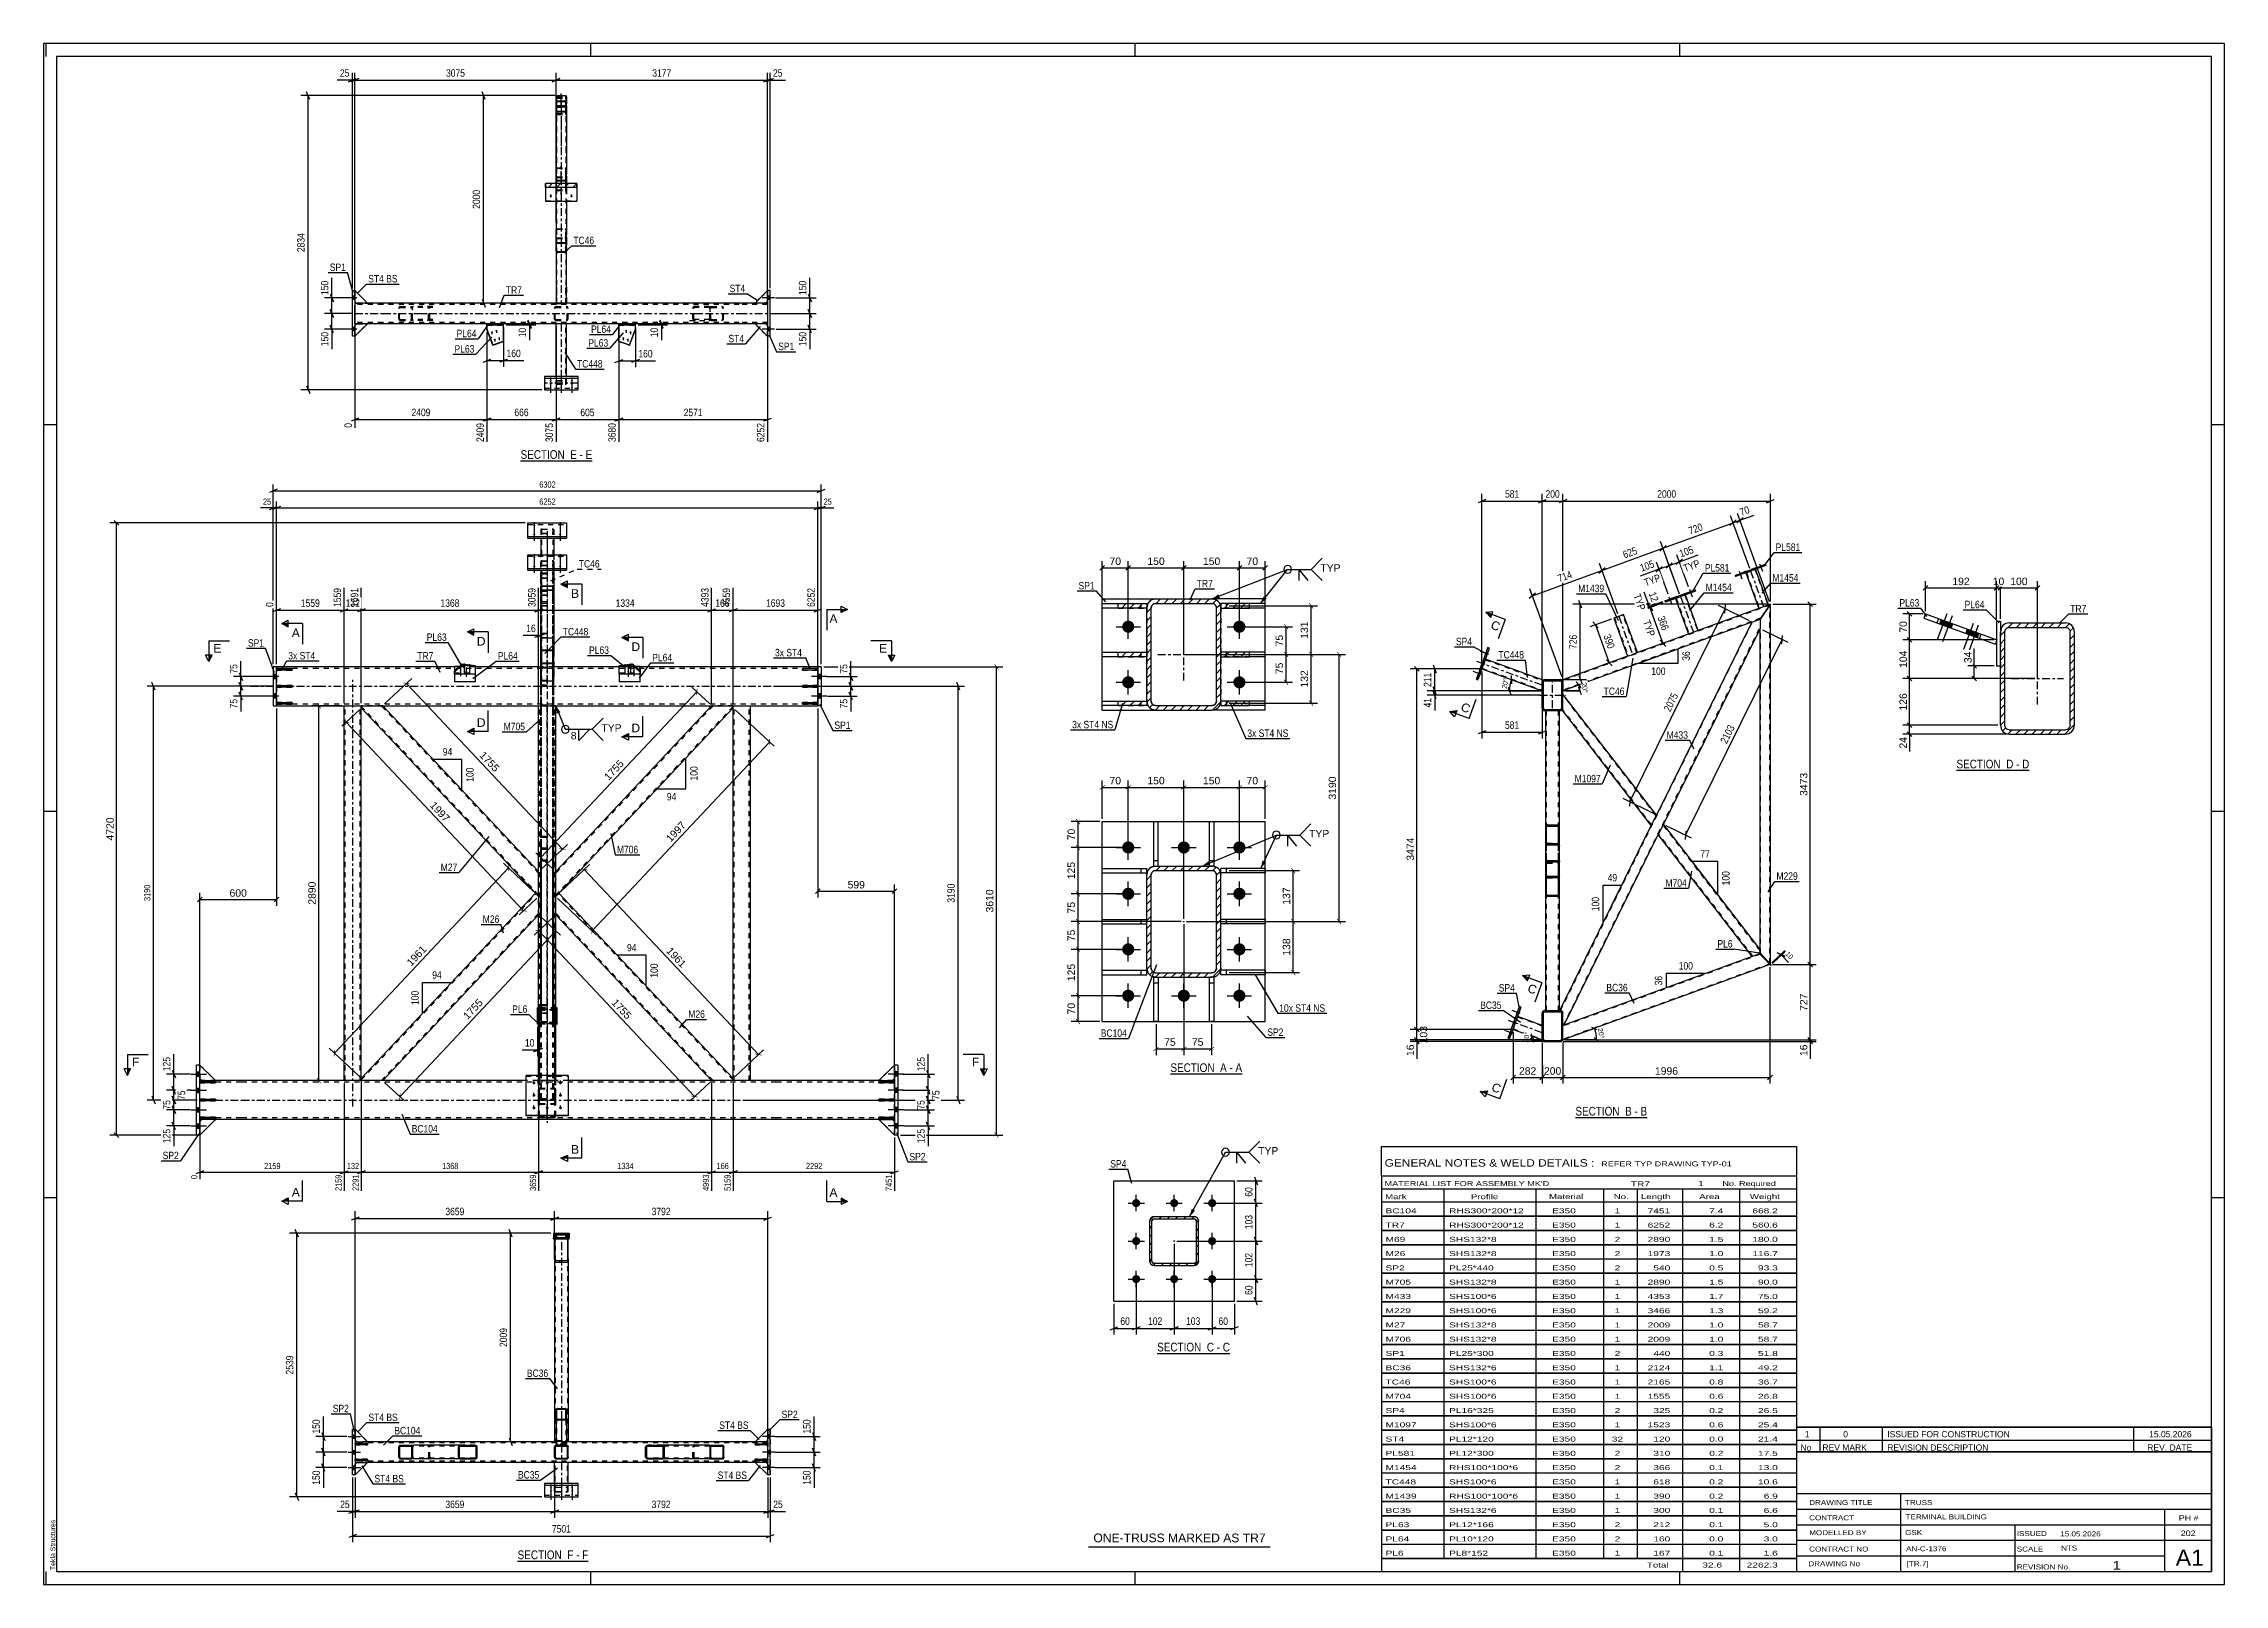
# Model space of a CAD drawing. Header units: millimetres. Extents: x -90 to 751, y -346 to 248.
import ezdxf

# ---------------------------------------------------------------- set-up
doc = ezdxf.new("R2010")
doc.units = ezdxf.units.MM
doc.linetypes.add('DXK_LINE_DOT2', pattern=[3.9198, 1.9599, -1.9599])
doc.linetypes.add('DXK_LINE_DOT3', pattern=[5.9187, 2.979, -0.9799, 0.9799, -0.9799])
doc.styles.add('Arial', font='ARIAL.TTF', dxfattribs={"height": 0.2})
doc.styles.add('Arial Narrow', font='ARIALN.TTF', dxfattribs={"height": 0.2})

# ---------------------------------------------------------------- blocks, each defined once
blk = doc.blocks.new('Unknown-389633021-26285')
at = {"color": 7, "linetype": 'Continuous'}
for p, q in [((585.74, -295.18), (585.74, -341.23)), ((585.74, -295.18), (745.74, -295.18)), ((745.74, -295.23), (745.74, -341.23)), ((585.74, -311.23), (745.74, -311.23)), ((585.74, -317.23), (745.74, -317.23)), ((625.88, -311.23), (625.88, -341.23)), ((727.74, -341.18), (727.74, -317.18)), ((585.74, -323.23), (745.74, -323.23)), ((669.88, -323.23), (669.88, -341.23)), ((585.74, -329.23), (745.74, -329.23)), ((585.74, -335.23), (727.74, -335.23)), ((585.74, -341.23), (745.74, -341.23))]:
    blk.add_line(p, q, dxfattribs=at)
at = {"color": 7, "style": 'Arial Narrow'}
for s, height, width, p in [('DRAWING TITLE', 1.9089, 1.425378, (590.62, -315.62)), ('TRUSS', 1.909, 1.425378, (627.55, -315.64)), ('TERMINAL BUILDING', 1.9089, 1.425378, (627.8, -321.16)), ('CONTRACT', 1.909, 1.425378, (590.62, -321.52)), ('MODELLED BY', 1.9089, 1.425378, (590.62, -327.25)), ('GSK', 1.909, 1.425378, (627.62, -327.19)), ('ISSUED', 1.909, 1.425378, (670.68, -327.59)), ('15.05.2026', 1.909, 1.425378, (687.43, -327.71)), ('CONTRACT NO', 1.9089, 1.425378, (590.62, -333.57)), ('AN-C-1376', 1.909, 1.425378, (627.97, -333.45)), ('SCALE', 1.909, 1.425378, (670.68, -333.58)), ('A1', 6.204, 1.25, (731.98, -339.03)), ('DRAWING No', 1.909, 1.425378, (590.3, -339.23)), ('[TR.7]', 1.909, 1.425378, (628.2, -339.24)), ('REVISION No.', 1.9089, 1.425378, (670.68, -340.46)), ('1', 3.34, 1.5, (707.65, -340.55))]:
    blk.add_text(s, height=height, dxfattribs=dict(at, width=width)).set_placement(p)
at = {"color": 7, "linetype": 'Continuous', "style": 'Arial Narrow'}
for s, height, width, p in [('PH #', 2.1, 1.42538, (733.14, -321.68)), ('202', 2.1, 1.42538, (733.93, -327.58)), ('NTS', 1.909, 1.425378, (687.74, -333.18))]:
    blk.add_text(s, height=height, dxfattribs=dict(at, width=width)).set_placement(p)
blk = doc.blocks.new('Unknown-389633021-1131')
at = {"color": 5, "linetype": 'Continuous'}
for p, q in [((750.74, 247.77), (-90.26, 247.77)), ((-90.26, 247.77), (-90.26, -346.23)), ((-89.26, 242.77), (-89.26, 247.77)), ((120.74, 242.77), (120.74, 247.77)), ((330.74, 242.77), (330.74, 247.77)), ((540.74, 242.77), (540.74, 247.77)), ((750.74, -346.23), (750.74, 247.77)), ((745.74, 242.77), (-85.26, 242.77)), ((-85.26, 242.77), (-85.26, -341.23)), ((745.74, -341.23), (745.74, 242.77)), ((-85.26, 100.77), (-90.26, 100.77)), ((750.74, 100.77), (745.74, 100.77)), ((-85.26, -48.23), (-90.26, -48.23)), ((750.74, -48.23), (745.74, -48.23)), ((-85.26, -197.23), (-90.26, -197.23)), ((750.74, -197.23), (745.74, -197.23)), ((-89.26, -346.23), (-89.26, -341.23)), ((-85.26, -341.23), (745.74, -341.23)), ((120.74, -346.23), (120.74, -341.23)), ((330.74, -346.23), (330.74, -341.23)), ((540.74, -346.23), (540.74, -341.23)), ((-90.26, -346.23), (750.74, -346.23))]:
    blk.add_line(p, q, dxfattribs=at)
at = {"color": 174, "linetype": 'Continuous', "style": 'Arial'}
blk.add_text('Tekla Structures', height=1.9102, rotation=90, dxfattribs=at).set_placement((-85.76, -340.73))
blk = doc.blocks.new('Unknown-389633021-26286')
at = {"color": 7, "linetype": 'Continuous'}
for p, q in [((425.74, -177.48), (585.74, -177.48)), ((425.74, -188.73), (425.74, -177.48)), ((585.74, -177.48), (585.74, -188.73)), ((425.74, -188.73), (585.74, -188.73)), ((425.74, -188.73), (425.74, -193.73)), ((585.74, -188.73), (585.74, -193.73)), ((425.74, -193.73), (585.74, -193.73)), ((425.74, -193.73), (425.74, -198.73)), ((425.74, -198.73), (585.74, -198.73)), ((425.74, -198.78), (425.74, -204.18)), ((425.74, -198.78), (585.74, -198.78)), ((449.74, -193.73), (449.74, -198.73)), ((449.74, -198.73), (449.74, -204.23)), ((485.24, -193.73), (485.24, -198.73)), ((485.24, -198.73), (485.24, -204.23)), ((511.24, -193.73), (511.24, -198.73)), ((511.24, -198.73), (511.24, -204.23)), ((524.24, -193.73), (524.24, -198.73)), ((524.24, -198.73), (524.24, -204.23)), ((541.74, -193.73), (541.74, -198.73)), ((541.74, -198.73), (541.74, -204.23)), ((563.74, -193.73), (563.74, -198.73)), ((563.74, -198.73), (563.74, -204.23)), ((585.74, -193.73), (585.74, -198.73)), ((585.74, -198.78), (585.74, -204.18)), ((425.74, -204.18), (585.74, -204.18)), ((425.74, -204.28), (425.74, -209.68)), ((425.74, -204.28), (585.74, -204.28)), ((425.74, -209.68), (585.74, -209.68)), ((425.74, -209.78), (425.74, -215.18)), ((425.74, -209.78), (585.74, -209.78)), ((449.74, -204.23), (449.74, -209.73)), ((449.74, -209.73), (449.74, -215.23)), ((485.24, -204.23), (485.24, -209.73)), ((485.24, -209.73), (485.24, -215.23)), ((511.24, -204.23), (511.24, -209.73)), ((511.24, -209.73), (511.24, -215.23)), ((524.24, -204.23), (524.24, -209.73)), ((524.24, -209.73), (524.24, -215.23)), ((541.74, -204.23), (541.74, -209.73)), ((541.74, -209.73), (541.74, -215.23)), ((563.74, -204.23), (563.74, -209.73)), ((563.74, -209.73), (563.74, -215.23)), ((585.74, -204.28), (585.74, -209.68)), ((585.74, -209.78), (585.74, -215.18)), ((425.74, -215.18), (585.74, -215.18)), ((425.74, -215.28), (425.74, -220.68)), ((425.74, -215.28), (585.74, -215.28)), ((449.74, -215.23), (449.74, -220.73)), ((485.24, -215.23), (485.24, -220.73)), ((511.24, -215.23), (511.24, -220.73)), ((524.24, -215.23), (524.24, -220.73)), ((541.74, -215.23), (541.74, -220.73)), ((563.74, -215.23), (563.74, -220.73)), ((585.74, -215.28), (585.74, -220.68)), ((425.74, -220.68), (585.74, -220.68)), ((425.74, -220.78), (425.74, -226.18)), ((425.74, -220.78), (585.74, -220.78)), ((425.74, -226.18), (585.74, -226.18)), ((425.74, -226.28), (425.74, -231.68)), ((425.74, -226.28), (585.74, -226.28)), ((449.74, -220.73), (449.74, -226.23)), ((449.74, -226.23), (449.74, -231.73)), ((485.24, -220.73), (485.24, -226.23)), ((485.24, -226.23), (485.24, -231.73)), ((511.24, -220.73), (511.24, -226.23)), ((511.24, -226.23), (511.24, -231.73)), ((524.24, -220.73), (524.24, -226.23)), ((524.24, -226.23), (524.24, -231.73)), ((541.74, -220.73), (541.74, -226.23)), ((541.74, -226.23), (541.74, -231.73)), ((563.74, -220.73), (563.74, -226.23)), ((563.74, -226.23), (563.74, -231.73)), ((585.74, -220.78), (585.74, -226.18)), ((585.74, -226.28), (585.74, -231.68)), ((425.74, -231.68), (585.74, -231.68)), ((425.74, -231.78), (425.74, -237.18)), ((425.74, -231.78), (585.74, -231.78)), ((449.74, -231.73), (449.74, -237.23)), ((485.24, -231.73), (485.24, -237.23)), ((511.24, -231.73), (511.24, -237.23)), ((524.24, -231.73), (524.24, -237.23)), ((541.74, -231.73), (541.74, -237.23)), ((563.74, -231.73), (563.74, -237.23)), ((585.74, -231.78), (585.74, -237.18)), ((425.74, -237.18), (585.74, -237.18)), ((425.74, -237.28), (425.74, -242.68)), ((425.74, -237.28), (585.74, -237.28)), ((425.74, -242.68), (585.74, -242.68)), ((425.74, -242.78), (425.74, -248.18)), ((425.74, -242.78), (585.74, -242.78)), ((449.74, -237.23), (449.74, -242.73)), ((449.74, -242.73), (449.74, -248.23)), ((485.24, -237.23), (485.24, -242.73)), ((485.24, -242.73), (485.24, -248.23)), ((511.24, -237.23), (511.24, -242.73)), ((511.24, -242.73), (511.24, -248.23)), ((524.24, -237.23), (524.24, -242.73)), ((524.24, -242.73), (524.24, -248.23)), ((541.74, -237.23), (541.74, -242.73)), ((541.74, -242.73), (541.74, -248.23)), ((563.74, -237.23), (563.74, -242.73)), ((563.74, -242.73), (563.74, -248.23)), ((585.74, -237.28), (585.74, -242.68)), ((585.74, -242.78), (585.74, -248.18)), ((425.74, -248.18), (585.74, -248.18)), ((425.74, -248.28), (425.74, -253.68)), ((425.74, -248.28), (585.74, -248.28)), ((449.74, -248.23), (449.74, -253.73)), ((485.24, -248.23), (485.24, -253.73)), ((511.24, -248.23), (511.24, -253.73)), ((524.24, -248.23), (524.24, -253.73)), ((541.74, -248.23), (541.74, -253.73)), ((563.74, -248.23), (563.74, -253.73)), ((585.74, -248.28), (585.74, -253.68)), ((425.74, -253.68), (585.74, -253.68)), ((425.74, -253.78), (425.74, -259.18)), ((425.74, -253.78), (585.74, -253.78)), ((425.74, -259.18), (585.74, -259.18)), ((425.74, -259.28), (425.74, -264.68)), ((425.74, -259.28), (585.74, -259.28)), ((449.74, -253.73), (449.74, -259.23)), ((449.74, -259.23), (449.74, -264.73)), ((485.24, -253.73), (485.24, -259.23)), ((485.24, -259.23), (485.24, -264.73)), ((511.24, -253.73), (511.24, -259.23)), ((511.24, -259.23), (511.24, -264.73)), ((524.24, -253.73), (524.24, -259.23)), ((524.24, -259.23), (524.24, -264.73)), ((541.74, -253.73), (541.74, -259.23)), ((541.74, -259.23), (541.74, -264.73)), ((563.74, -253.73), (563.74, -259.23)), ((563.74, -259.23), (563.74, -264.73)), ((585.74, -253.78), (585.74, -259.18)), ((585.74, -259.28), (585.74, -264.68)), ((425.74, -264.68), (585.74, -264.68)), ((425.74, -264.78), (425.74, -270.18)), ((425.74, -264.78), (585.74, -264.78)), ((449.74, -264.73), (449.74, -270.23)), ((485.24, -264.73), (485.24, -270.23)), ((511.24, -264.73), (511.24, -270.23)), ((524.24, -264.73), (524.24, -270.23)), ((541.74, -264.73), (541.74, -270.23)), ((563.74, -264.73), (563.74, -270.23)), ((585.74, -264.78), (585.74, -270.18)), ((425.74, -270.18), (585.74, -270.18)), ((425.74, -270.28), (425.74, -275.68)), ((425.74, -270.28), (585.74, -270.28)), ((425.74, -275.68), (585.74, -275.68)), ((425.74, -275.78), (425.74, -281.18)), ((425.74, -275.78), (585.74, -275.78)), ((449.74, -270.23), (449.74, -275.73)), ((449.74, -275.73), (449.74, -281.23)), ((485.24, -270.23), (485.24, -275.73)), ((485.24, -275.73), (485.24, -281.23)), ((511.24, -270.23), (511.24, -275.73)), ((511.24, -275.73), (511.24, -281.23)), ((524.24, -270.23), (524.24, -275.73)), ((524.24, -275.73), (524.24, -281.23)), ((541.74, -270.23), (541.74, -275.73)), ((541.74, -275.73), (541.74, -281.23)), ((563.74, -270.23), (563.74, -275.73)), ((563.74, -275.73), (563.74, -281.23)), ((585.74, -270.28), (585.74, -275.68)), ((585.74, -275.78), (585.74, -281.18)), ((425.74, -281.18), (585.74, -281.18)), ((425.74, -281.28), (425.74, -286.68)), ((425.74, -281.28), (585.74, -281.28)), ((449.74, -281.23), (449.74, -286.73)), ((485.24, -281.23), (485.24, -286.73)), ((511.24, -281.23), (511.24, -286.73)), ((524.24, -281.23), (524.24, -286.73)), ((541.74, -281.23), (541.74, -286.73)), ((563.74, -281.23), (563.74, -286.73)), ((585.74, -281.28), (585.74, -286.68)), ((425.74, -286.68), (585.74, -286.68)), ((425.74, -286.78), (425.74, -292.18)), ((425.74, -286.78), (585.74, -286.78)), ((425.74, -292.18), (585.74, -292.18)), ((425.74, -292.28), (425.74, -297.68)), ((425.74, -292.28), (585.74, -292.28)), ((449.74, -286.73), (449.74, -292.23)), ((449.74, -292.23), (449.74, -297.73)), ((485.24, -286.73), (485.24, -292.23)), ((485.24, -292.23), (485.24, -297.73)), ((511.24, -286.73), (511.24, -292.23)), ((511.24, -292.23), (511.24, -297.73)), ((524.24, -286.73), (524.24, -292.23)), ((524.24, -292.23), (524.24, -297.73)), ((541.74, -286.73), (541.74, -292.23)), ((541.74, -292.23), (541.74, -297.73)), ((563.74, -286.73), (563.74, -292.23)), ((563.74, -292.23), (563.74, -297.73)), ((585.74, -286.78), (585.74, -292.18)), ((585.74, -292.28), (585.74, -297.68)), ((425.74, -297.68), (585.74, -297.68)), ((425.74, -297.78), (425.74, -303.18)), ((425.74, -297.78), (585.74, -297.78)), ((449.74, -297.73), (449.74, -303.23)), ((485.24, -297.73), (485.24, -303.23)), ((511.24, -297.73), (511.24, -303.23)), ((524.24, -297.73), (524.24, -303.23)), ((541.74, -297.73), (541.74, -303.23)), ((563.74, -297.73), (563.74, -303.23)), ((585.74, -297.78), (585.74, -303.18)), ((425.74, -303.18), (585.74, -303.18)), ((425.74, -303.28), (425.74, -308.68)), ((425.74, -303.28), (585.74, -303.28)), ((425.74, -308.68), (585.74, -308.68)), ((425.74, -308.78), (425.74, -314.18)), ((425.74, -308.78), (585.74, -308.78)), ((449.74, -303.23), (449.74, -308.73)), ((449.74, -308.73), (449.74, -314.23)), ((485.24, -303.23), (485.24, -308.73)), ((485.24, -308.73), (485.24, -314.23)), ((511.24, -303.23), (511.24, -308.73)), ((511.24, -308.73), (511.24, -314.23)), ((524.24, -303.23), (524.24, -308.73)), ((524.24, -308.73), (524.24, -314.23)), ((541.74, -303.23), (541.74, -308.73)), ((541.74, -308.73), (541.74, -314.23)), ((563.74, -303.23), (563.74, -308.73)), ((563.74, -308.73), (563.74, -314.23)), ((585.74, -303.28), (585.74, -308.68)), ((585.74, -308.78), (585.74, -314.18)), ((425.74, -314.18), (585.74, -314.18)), ((425.74, -314.28), (425.74, -319.68)), ((425.74, -314.28), (585.74, -314.28)), ((449.74, -314.23), (449.74, -319.73)), ((485.24, -314.23), (485.24, -319.73)), ((511.24, -314.23), (511.24, -319.73)), ((524.24, -314.23), (524.24, -319.73)), ((541.74, -314.23), (541.74, -319.73)), ((563.74, -314.23), (563.74, -319.73)), ((585.74, -314.28), (585.74, -319.68)), ((425.74, -319.68), (585.74, -319.68)), ((425.74, -319.78), (425.74, -325.18)), ((425.74, -319.78), (585.74, -319.78)), ((425.74, -325.18), (585.74, -325.18)), ((425.74, -325.28), (425.74, -330.68)), ((425.74, -325.28), (585.74, -325.28)), ((449.74, -319.73), (449.74, -325.23)), ((449.74, -325.23), (449.74, -330.73)), ((485.24, -319.73), (485.24, -325.23)), ((485.24, -325.23), (485.24, -330.73)), ((511.24, -319.73), (511.24, -325.23)), ((511.24, -325.23), (511.24, -330.73)), ((524.24, -319.73), (524.24, -325.23)), ((524.24, -325.23), (524.24, -330.73)), ((541.74, -319.73), (541.74, -325.23)), ((541.74, -325.23), (541.74, -330.73)), ((563.74, -319.73), (563.74, -325.23)), ((563.74, -325.23), (563.74, -330.73)), ((585.74, -319.78), (585.74, -325.18)), ((585.74, -325.28), (585.74, -330.68)), ((425.74, -330.68), (585.74, -330.68)), ((425.74, -330.78), (425.74, -336.18)), ((425.74, -330.78), (585.74, -330.78)), ((425.74, -336.18), (585.74, -336.18)), ((425.74, -336.23), (585.74, -336.23)), ((425.74, -336.23), (425.74, -341.23)), ((449.74, -330.73), (449.74, -336.23)), ((485.24, -330.73), (485.24, -336.23)), ((511.24, -330.73), (511.24, -336.23)), ((524.24, -330.73), (524.24, -336.23)), ((541.74, -330.73), (541.74, -336.23)), ((541.74, -336.23), (541.74, -341.23)), ((563.74, -330.73), (563.74, -336.23)), ((563.74, -336.23), (563.74, -341.23)), ((585.74, -330.78), (585.74, -336.18)), ((585.74, -336.23), (585.74, -341.23)), ((425.74, -341.23), (585.74, -341.23))]:
    blk.add_line(p, q, dxfattribs=at)
at = {"color": 7, "style": 'Arial Narrow'}
for s, height, width, p in [('GENERAL NOTES & WELD DETAILS :', 2.8633, 1.4, (426.89, -185.17)), ('REFER TYP DRAWING TYP-01', 1.9089, 1.6, (510.44, -185.07)), ("MATERIAL LIST FOR ASSEMBLY MK'D", 1.9089, 1.6, (426.89, -192.67)), ('TR7', 1.909, 1.794707, (521.83, -192.76)), ('1', 1.91, 1.794707, (547.82, -192.67)), ('No. Required', 1.9089, 1.6, (557.15, -192.67)), ('Mark', 1.909, 1.7, (427.08, -197.73)), ('Profile', 1.909, 1.7, (460.15, -197.73)), ('Material', 1.909, 1.7, (490.28, -197.67)), ('No.', 1.909, 1.7, (515.24, -197.67)), ('Length', 1.909, 1.7, (525.74, -197.67)), ('Area', 1.909, 1.7, (548.24, -197.67)), ('Weight', 1.909, 1.7, (567.74, -197.67))]:
    blk.add_text(s, height=height, dxfattribs=dict(at, width=width)).set_placement(p)
at = {"color": 7, "linetype": 'Continuous', "style": 'Arial Narrow'}
for s, height, width, p in [('BC104', 1.909, 1.794707, (427.24, -203.17)), ('RHS300*200*12', 1.9089, 1.794707, (451.74, -203.17)), ('E350', 1.909, 1.794707, (491.48, -203.17)), ('1', 1.91, 1.794707, (515.6, -203.17)), ('7451', 1.909, 1.794707, (528.32, -203.17)), ('7.4', 1.909, 1.794707, (552.06, -203.17)), ('668.2', 1.909, 1.794707, (568.7, -203.17)), ('TR7', 1.909, 1.794707, (427.24, -208.67)), ('RHS300*200*12', 1.9089, 1.794707, (451.74, -208.67)), ('E350', 1.909, 1.794707, (491.48, -208.67)), ('1', 1.91, 1.794707, (515.6, -208.67)), ('6252', 1.909, 1.794707, (528.32, -208.67)), ('6.2', 1.909, 1.794707, (552.06, -208.67)), ('560.6', 1.909, 1.794707, (568.7, -208.67)), ('M69', 1.909, 1.794707, (427.24, -214.17)), ('M26', 1.909, 1.794707, (427.24, -219.67)), ('SHS132*8', 1.909, 1.794707, (451.74, -214.17)), ('SHS132*8', 1.909, 1.794707, (451.74, -219.67)), ('E350', 1.909, 1.794707, (491.48, -214.17)), ('E350', 1.909, 1.794707, (491.48, -219.67)), ('2', 1.91, 1.794707, (515.6, -214.17)), ('2', 1.91, 1.794707, (515.6, -219.67)), ('2890', 1.909, 1.794707, (528.32, -214.17)), ('1973', 1.909, 1.794707, (528.32, -219.67)), ('1.5', 1.909, 1.794707, (552.06, -214.17)), ('1.0', 1.909, 1.794707, (552.06, -219.67)), ('180.0', 1.909, 1.794707, (568.7, -214.17)), ('116.7', 1.909, 1.794707, (568.7, -219.67)), ('SP2', 1.909, 1.794707, (427.24, -225.17)), ('PL25*440', 1.909, 1.794707, (451.74, -225.17)), ('E350', 1.909, 1.794707, (491.48, -225.17)), ('2', 1.91, 1.794707, (515.6, -225.17)), ('540', 1.909, 1.794707, (530.51, -225.17)), ('0.5', 1.909, 1.794707, (552.06, -225.17)), ('93.3', 1.909, 1.794707, (570.88, -225.17)), ('M705', 1.909, 1.794707, (427.24, -230.67)), ('M433', 1.909, 1.794707, (427.24, -236.17)), ('SHS132*8', 1.909, 1.794707, (451.74, -230.67)), ('SHS100*6', 1.909, 1.794707, (451.74, -236.17)), ('E350', 1.909, 1.794707, (491.48, -230.67)), ('E350', 1.909, 1.794707, (491.48, -236.17)), ('1', 1.91, 1.794707, (515.6, -230.67)), ('1', 1.91, 1.794707, (515.6, -236.17)), ('4353', 1.909, 1.794707, (528.32, -236.17)), ('2890', 1.909, 1.794707, (528.32, -230.67)), ('1.5', 1.909, 1.794707, (552.06, -230.67)), ('1.7', 1.909, 1.794707, (552.06, -236.17)), ('90.0', 1.909, 1.794707, (570.88, -230.67)), ('75.0', 1.909, 1.794707, (570.88, -236.17)), ('M229', 1.909, 1.794707, (427.24, -241.67)), ('SHS100*6', 1.909, 1.794707, (451.74, -241.67)), ('E350', 1.909, 1.794707, (491.48, -241.67)), ('1', 1.91, 1.794707, (515.6, -241.67)), ('3466', 1.909, 1.794707, (528.32, -241.67)), ('1.3', 1.909, 1.794707, (552.06, -241.67)), ('59.2', 1.909, 1.794707, (570.88, -241.67)), ('M27', 1.909, 1.794707, (427.24, -247.17)), ('M706', 1.909, 1.794707, (427.24, -252.67)), ('SHS132*8', 1.909, 1.794707, (451.74, -247.17)), ('SHS132*8', 1.909, 1.794707, (451.74, -252.67)), ('E350', 1.909, 1.794707, (491.48, -247.17)), ('E350', 1.909, 1.794707, (491.48, -252.67)), ('1', 1.91, 1.794707, (515.6, -247.17)), ('1', 1.91, 1.794707, (515.6, -252.67)), ('2009', 1.909, 1.794707, (528.32, -247.17)), ('2009', 1.909, 1.794707, (528.32, -252.67)), ('1.0', 1.909, 1.794707, (552.06, -247.17)), ('1.0', 1.909, 1.794707, (552.06, -252.67)), ('58.7', 1.909, 1.794707, (570.88, -247.17)), ('58.7', 1.909, 1.794707, (570.88, -252.67)), ('SP1', 1.909, 1.794707, (427.24, -258.17)), ('PL25*300', 1.909, 1.794707, (451.74, -258.17)), ('E350', 1.909, 1.794707, (491.48, -258.17)), ('2', 1.91, 1.794707, (515.6, -258.17)), ('440', 1.909, 1.794707, (530.51, -258.17)), ('0.3', 1.909, 1.794707, (552.06, -258.17)), ('51.8', 1.909, 1.794707, (570.88, -258.17)), ('TC46', 1.909, 1.794707, (427.24, -269.17)), ('BC36', 1.909, 1.794707, (427.24, -263.67)), ('SHS132*6', 1.909, 1.794707, (451.74, -263.67)), ('SHS100*6', 1.909, 1.794707, (451.74, -269.17)), ('E350', 1.909, 1.794707, (491.48, -263.67)), ('E350', 1.909, 1.794707, (491.48, -269.17)), ('1', 1.91, 1.794707, (515.6, -263.67)), ('1', 1.91, 1.794707, (515.6, -269.17)), ('2124', 1.909, 1.794707, (528.32, -263.67)), ('2165', 1.909, 1.794707, (528.32, -269.17)), ('0.8', 1.909, 1.794707, (552.06, -269.17)), ('1.1', 1.909, 1.794707, (552.06, -263.67)), ('49.2', 1.909, 1.794707, (570.88, -263.67)), ('36.7', 1.909, 1.794707, (570.88, -269.17)), ('M704', 1.909, 1.794707, (427.24, -274.67)), ('SHS100*6', 1.909, 1.794707, (451.74, -274.67)), ('E350', 1.909, 1.794707, (491.48, -274.67)), ('1', 1.91, 1.794707, (515.6, -274.67)), ('1555', 1.909, 1.794707, (528.32, -274.67)), ('0.6', 1.909, 1.794707, (552.06, -274.67)), ('26.8', 1.909, 1.794707, (570.88, -274.67)), ('SP4', 1.909, 1.794707, (427.24, -280.17)), ('M1097', 1.909, 1.794707, (427.24, -285.67)), ('SHS100*6', 1.909, 1.794707, (451.74, -285.67)), ('PL16*325', 1.909, 1.794707, (451.74, -280.17)), ('E350', 1.909, 1.794707, (491.48, -280.17)), ('E350', 1.909, 1.794707, (491.48, -285.67)), ('2', 1.91, 1.794707, (515.6, -280.17)), ('1', 1.91, 1.794707, (515.6, -285.67)), ('1523', 1.909, 1.794707, (528.32, -285.67)), ('325', 1.909, 1.794707, (530.51, -280.17)), ('0.2', 1.909, 1.794707, (552.06, -280.17)), ('0.6', 1.909, 1.794707, (552.06, -285.67)), ('26.5', 1.909, 1.794707, (570.88, -280.17)), ('25.4', 1.909, 1.794707, (570.88, -285.67)), ('ST4', 1.909, 1.794707, (427.24, -291.17)), ('PL12*120', 1.909, 1.794707, (451.74, -291.17)), ('E350', 1.909, 1.794707, (491.48, -291.17)), ('32', 1.909, 1.794707, (514.5, -291.17)), ('120', 1.909, 1.794707, (530.51, -291.17)), ('0.0', 1.909, 1.794707, (552.06, -291.17)), ('21.4', 1.909, 1.794707, (570.88, -291.17)), ('PL581', 1.909, 1.794707, (427.24, -296.67)), ('M1454', 1.909, 1.794707, (427.24, -302.17)), ('PL12*300', 1.909, 1.794707, (451.74, -296.67)), ('RHS100*100*6', 1.9089, 1.794707, (451.74, -302.17)), ('E350', 1.909, 1.794707, (491.48, -296.67)), ('E350', 1.909, 1.794707, (491.48, -302.17)), ('2', 1.91, 1.794707, (515.6, -296.67)), ('2', 1.91, 1.794707, (515.6, -302.17)), ('310', 1.909, 1.794707, (530.51, -296.67)), ('366', 1.909, 1.794707, (530.51, -302.17)), ('0.2', 1.909, 1.794707, (552.06, -296.67)), ('0.1', 1.909, 1.794707, (552.06, -302.17)), ('17.5', 1.909, 1.794707, (570.88, -296.67)), ('13.0', 1.909, 1.794707, (570.88, -302.17)), ('TC448', 1.909, 1.794707, (427.24, -307.67)), ('SHS100*6', 1.909, 1.794707, (451.74, -307.67)), ('E350', 1.909, 1.794707, (491.48, -307.67)), ('1', 1.91, 1.794707, (515.6, -307.67)), ('618', 1.909, 1.794707, (530.51, -307.67)), ('0.2', 1.909, 1.794707, (552.06, -307.67)), ('10.6', 1.909, 1.794707, (570.88, -307.67)), ('M1439', 1.909, 1.794707, (427.24, -313.17)), ('BC35', 1.909, 1.794707, (427.24, -318.67)), ('SHS132*6', 1.909, 1.794707, (451.74, -318.67)), ('RHS100*100*6', 1.9089, 1.794707, (451.74, -313.17)), ('E350', 1.909, 1.794707, (491.48, -313.17)), ('E350', 1.909, 1.794707, (491.48, -318.67)), ('1', 1.91, 1.794707, (515.6, -313.17)), ('1', 1.91, 1.794707, (515.6, -318.67)), ('390', 1.909, 1.794707, (530.51, -313.17)), ('300', 1.909, 1.794707, (530.51, -318.67)), ('0.2', 1.909, 1.794707, (552.06, -313.17)), ('0.1', 1.909, 1.794707, (552.06, -318.67)), ('6.9', 1.909, 1.794707, (573.07, -313.17)), ('6.6', 1.909, 1.794707, (573.07, -318.67)), ('PL63', 1.909, 1.794707, (427.24, -324.17)), ('PL64', 1.909, 1.794707, (427.24, -329.67)), ('PL12*166', 1.909, 1.794707, (451.74, -324.17)), ('PL10*120', 1.909, 1.794707, (451.74, -329.67)), ('E350', 1.909, 1.794707, (491.48, -324.17)), ('E350', 1.909, 1.794707, (491.48, -329.67)), ('2', 1.91, 1.794707, (515.6, -324.17)), ('2', 1.91, 1.794707, (515.6, -329.67)), ('212', 1.909, 1.794707, (530.51, -324.17)), ('160', 1.909, 1.794707, (530.51, -329.67)), ('0.1', 1.909, 1.794707, (552.06, -324.17)), ('0.0', 1.909, 1.794707, (552.06, -329.67)), ('3.0', 1.909, 1.794707, (573.07, -329.67)), ('5.0', 1.909, 1.794707, (573.07, -324.17)), ('PL6', 1.909, 1.794707, (427.24, -335.17)), ('PL8*152', 1.909, 1.794707, (451.74, -335.17)), ('E350', 1.909, 1.794707, (491.48, -335.17)), ('1', 1.91, 1.794707, (515.6, -335.17)), ('167', 1.909, 1.794707, (530.51, -335.17)), ('0.1', 1.909, 1.794707, (552.06, -335.17)), ('1.6', 1.909, 1.794707, (573.07, -335.17)), ('Total', 1.909, 1.7, (528.07, -339.73)), ('32.6', 1.909, 1.794707, (549.38, -339.73)), ('2262.3', 1.909, 1.794707, (566.51, -339.73))]:
    blk.add_text(s, height=height, dxfattribs=dict(at, width=width)).set_placement(p)
blk = doc.blocks.new('Unknown-389633021-26287')
at = {"color": 7, "linetype": 'Continuous'}
blk.add_line((312.74, -331.73), (382.74, -331.73), dxfattribs=at)
at = {"color": 7, "style": 'Arial'}
blk.add_text('ONE-TRUSS MARKED AS TR7', height=3.3428, dxfattribs=at).set_placement((314.58, -329.98))
blk = doc.blocks.new('Unknown-389633021-26288')
at = {"color": 7, "linetype": 'Continuous'}
for p, q in [((585.74, -285.68), (745.74, -285.68)), ((745.74, -285.68), (585.74, -285.68)), ((585.74, -285.68), (585.74, -290.68)), ((594.74, -285.68), (594.74, -290.68)), ((618.74, -285.68), (618.74, -290.68)), ((715.74, -285.68), (715.74, -290.68)), ((745.74, -285.68), (745.74, -290.68)), ((585.74, -290.68), (745.74, -290.68)), ((585.74, -290.68), (585.74, -295.18)), ((585.74, -290.68), (745.74, -290.68)), ((594.74, -290.68), (594.74, -295.18)), ((618.74, -290.68), (618.74, -295.18)), ((715.74, -290.68), (715.74, -295.18)), ((745.74, -290.68), (745.74, -295.18)), ((745.74, -295.18), (585.74, -295.18))]:
    blk.add_line(p, q, dxfattribs=at)
at = {"color": 7, "linetype": 'Continuous', "style": 'Arial Narrow'}
for s, height, width, p in [('No', 2.386, 1.2, (587.28, -294.68)), ('1', 2.39, 1.196471, (588.9, -289.53)), ('REV MARK', 2.386, 1.2, (595.74, -294.68)), ('0', 2.39, 1.196471, (603.75, -289.53)), ('REVISION DESCRIPTION', 2.3861, 1.2, (620.74, -294.68)), ('ISSUED FOR CONSTRUCTION', 2.3861, 1.196471, (620.74, -289.53)), ('REV. DATE', 2.386, 1.2, (721.02, -294.68)), ('15.05.2026', 2.386, 1.196471, (721.74, -289.53))]:
    blk.add_text(s, height=height, dxfattribs=dict(at, width=width)).set_placement(p)
blk = doc.blocks.new('Unknown-389633021-19 - 5477')
at = {"color": 6, "linetype": 'Continuous'}
blk.add_line((647.43, -32.39), (675.5, -32.39), dxfattribs=at)
at = {"color": 0, "linetype": 'Continuous'}
blk.add_wipeout([(665.54, -31.64), (665.54, -28.14), (647.43, -28.14), (647.43, -31.64)], dxfattribs=at)
blk.add_wipeout([(669.36, -31.64), (669.36, -28.14), (666.59, -28.14), (666.59, -31.64)], dxfattribs=at)
at = {"color": 7, "linetype": 'Continuous', "style": 'Arial Narrow'}
blk.add_text('SECTION ', height=3.34, dxfattribs=at).set_placement((647.43, -31.64))
at = {"color": 0, "linetype": 'Continuous'}
blk.add_wipeout([(671.68, -31.64), (671.68, -28.14), (670.41, -28.14), (670.41, -31.64)], dxfattribs=at)
blk.add_wipeout([(675.5, -31.64), (675.5, -28.14), (672.73, -28.14), (672.73, -31.64)], dxfattribs=at)
at = {"color": 7, "linetype": 'Continuous', "style": 'Arial Narrow'}
for s, p in [('D', (666.59, -31.64)), ('-', (670.41, -31.64)), ('D', (672.73, -31.64))]:
    blk.add_text(s, height=3.34, dxfattribs=at).set_placement(p)
blk = doc.blocks.new('Unknown-389633021-13 - 2295')
at = {"color": 6, "linetype": 'Continuous'}
blk.add_line((344.29, -149.44), (371.94, -149.44), dxfattribs=at)
at = {"color": 0, "linetype": 'Continuous'}
blk.add_wipeout([(362.4, -148.69), (362.4, -145.19), (344.29, -145.19), (344.29, -148.69)], dxfattribs=at)
blk.add_wipeout([(366.01, -148.69), (366.01, -145.19), (363.45, -145.19), (363.45, -148.69)], dxfattribs=at)
at = {"color": 7, "linetype": 'Continuous', "style": 'Arial Narrow'}
blk.add_text('SECTION ', height=3.34, dxfattribs=at).set_placement((344.29, -148.69))
at = {"color": 0, "linetype": 'Continuous'}
blk.add_wipeout([(368.33, -148.69), (368.33, -145.19), (367.06, -145.19), (367.06, -148.69)], dxfattribs=at)
blk.add_wipeout([(371.94, -148.69), (371.94, -145.19), (369.38, -145.19), (369.38, -148.69)], dxfattribs=at)
at = {"color": 7, "linetype": 'Continuous', "style": 'Arial Narrow'}
for s, p in [('A', (363.45, -148.69)), ('-', (367.06, -148.69)), ('A', (369.38, -148.69))]:
    blk.add_text(s, height=3.34, dxfattribs=at).set_placement(p)
blk = doc.blocks.new('Unknown-389633021-14 - 2681')
at = {"color": 6, "linetype": 'Continuous'}
blk.add_line((500.47, -166.23), (528.12, -166.23), dxfattribs=at)
at = {"color": 0, "linetype": 'Continuous'}
blk.add_wipeout([(518.58, -165.48), (518.58, -161.98), (500.47, -161.98), (500.47, -165.48)], dxfattribs=at)
blk.add_wipeout([(522.19, -165.48), (522.19, -161.98), (519.63, -161.98), (519.63, -165.48)], dxfattribs=at)
at = {"color": 7, "linetype": 'Continuous', "style": 'Arial Narrow'}
blk.add_text('SECTION ', height=3.34, dxfattribs=at).set_placement((500.47, -165.48))
at = {"color": 0, "linetype": 'Continuous'}
blk.add_wipeout([(524.51, -165.48), (524.51, -161.98), (523.24, -161.98), (523.24, -165.48)], dxfattribs=at)
blk.add_wipeout([(528.12, -165.48), (528.12, -161.98), (525.56, -161.98), (525.56, -165.48)], dxfattribs=at)
at = {"color": 7, "linetype": 'Continuous', "style": 'Arial Narrow'}
for s, p in [('B', (519.63, -165.48)), ('-', (523.24, -165.48)), ('B', (525.56, -165.48))]:
    blk.add_text(s, height=3.34, dxfattribs=at).set_placement(p)
blk = doc.blocks.new('Unknown-389633021-15 - 1373')
at = {"color": 6, "linetype": 'Continuous'}
blk.add_line((339.17, -257.18), (367.24, -257.18), dxfattribs=at)
at = {"color": 0, "linetype": 'Continuous'}
blk.add_wipeout([(357.27, -256.43), (357.27, -252.93), (339.17, -252.93), (339.17, -256.43)], dxfattribs=at)
blk.add_wipeout([(361.09, -256.43), (361.09, -252.93), (358.32, -252.93), (358.32, -256.43)], dxfattribs=at)
at = {"color": 7, "linetype": 'Continuous', "style": 'Arial Narrow'}
blk.add_text('SECTION ', height=3.34, dxfattribs=at).set_placement((339.17, -256.43))
at = {"color": 0, "linetype": 'Continuous'}
blk.add_wipeout([(363.42, -256.43), (363.42, -252.93), (362.14, -252.93), (362.14, -256.43)], dxfattribs=at)
blk.add_wipeout([(367.24, -256.43), (367.24, -252.93), (364.47, -252.93), (364.47, -256.43)], dxfattribs=at)
at = {"color": 7, "linetype": 'Continuous', "style": 'Arial Narrow'}
for s, p in [('C', (358.32, -256.43)), ('-', (362.14, -256.43)), ('C', (364.47, -256.43))]:
    blk.add_text(s, height=3.34, dxfattribs=at).set_placement(p)
blk = doc.blocks.new('Unknown-389633021-16 - 11557')
at = {"color": 6, "linetype": 'Continuous'}
blk.add_line((93.69, 86.94), (121.34, 86.94), dxfattribs=at)
at = {"color": 0, "linetype": 'Continuous'}
blk.add_wipeout([(111.8, 87.69), (111.8, 91.19), (93.69, 91.19), (93.69, 87.69)], dxfattribs=at)
blk.add_wipeout([(115.4, 87.69), (115.4, 91.19), (112.85, 91.19), (112.85, 87.69)], dxfattribs=at)
at = {"color": 7, "linetype": 'Continuous', "style": 'Arial Narrow'}
blk.add_text('SECTION ', height=3.34, dxfattribs=at).set_placement((93.69, 87.69))
at = {"color": 0, "linetype": 'Continuous'}
blk.add_wipeout([(117.73, 87.69), (117.73, 91.19), (116.45, 91.19), (116.45, 87.69)], dxfattribs=at)
blk.add_wipeout([(121.34, 87.69), (121.34, 91.19), (118.78, 91.19), (118.78, 87.69)], dxfattribs=at)
at = {"color": 7, "linetype": 'Continuous', "style": 'Arial Narrow'}
for s, p in [('E', (112.85, 87.69)), ('-', (116.45, 87.69)), ('E', (118.78, 87.69))]:
    blk.add_text(s, height=3.34, dxfattribs=at).set_placement(p)
blk = doc.blocks.new('Unknown-389633021-17 - 12815')
at = {"color": 6, "linetype": 'Continuous'}
blk.add_line((92.54, -337.26), (119.75, -337.26), dxfattribs=at)
at = {"color": 0, "linetype": 'Continuous'}
blk.add_wipeout([(110.64, -336.51), (110.64, -333.01), (92.54, -333.01), (92.54, -336.51)], dxfattribs=at)
blk.add_wipeout([(114.04, -336.51), (114.04, -333.01), (111.69, -333.01), (111.69, -336.51)], dxfattribs=at)
at = {"color": 7, "linetype": 'Continuous', "style": 'Arial Narrow'}
blk.add_text('SECTION ', height=3.34, dxfattribs=at).set_placement((92.54, -336.51))
at = {"color": 0, "linetype": 'Continuous'}
blk.add_wipeout([(116.36, -336.51), (116.36, -333.01), (115.09, -333.01), (115.09, -336.51)], dxfattribs=at)
blk.add_wipeout([(119.75, -336.51), (119.75, -333.01), (117.41, -333.01), (117.41, -336.51)], dxfattribs=at)
at = {"color": 7, "linetype": 'Continuous', "style": 'Arial Narrow'}
for s, p in [('F', (111.69, -336.51)), ('-', (115.09, -336.51)), ('F', (117.41, -336.51))]:
    blk.add_text(s, height=3.34, dxfattribs=at).set_placement(p)
blk = doc.blocks.new('Part-389633021-5545 - 5477')
at = {"color": 2, "linetype": 'Continuous'}
for p, q in [((664.35, 24.97), (662.92, 24.97)), ((662.92, 24.97), (662.92, 7.83)), ((664.35, 24.97), (664.35, 20.99)), ((662.92, 7.83), (664.35, 7.83))]:
    blk.add_line(p, q, dxfattribs=at)
at = {"color": 7, "linetype": 'DXK_LINE_DOT2'}
blk.add_line((664.35, 20.99), (664.35, 7.83), dxfattribs=at)
blk = doc.blocks.new('Part-389633021-5493 - 5477')
at = {"color": 2, "linetype": 'Continuous'}
for p, q in [((635.44, 27.91), (634.85, 26.29)), ((634.85, 26.29), (662.41, 16.26)), ((635.44, 27.91), (662.99, 17.88)), ((640.48, 26.07), (639.89, 24.46)), ((662.99, 17.88), (662.41, 16.26))]:
    blk.add_line(p, q, dxfattribs=at)
at = {"color": 7, "linetype": 'DXK_LINE_DOT2'}
blk.add_line((656.36, 18.47), (656.94, 20.08), dxfattribs=at)
blk = doc.blocks.new('Bolt-389633021-5495 - 5477')
at = {"linetype": 'Continuous'}
for points in [[(640.91, 24.09), (643.32, 23.21), (643.91, 24.82), (641.49, 25.7)], [(642.93, 23.36), (645.34, 22.48), (645.93, 24.09), (643.51, 24.97)], [(651.03, 20.41), (653.44, 19.53), (654.03, 21.14), (651.61, 22.02)], [(653.05, 19.67), (655.46, 18.79), (656.05, 20.4), (653.63, 21.28)]]:
    blk.add_hatch(color=1, dxfattribs=at).paths.add_polyline_path(points)
at = {"color": 1, "linetype": 'Continuous'}
for p, q in [((643.68, 27.95), (640.01, 17.88)), ((641.49, 25.7), (640.91, 24.09)), ((645.7, 27.21), (642.03, 17.14)), ((643.51, 24.97), (642.93, 23.36)), ((643.91, 24.82), (643.32, 23.21)), ((645.93, 24.09), (645.34, 22.48)), ((653.8, 24.26), (650.13, 14.19)), ((651.61, 22.02), (651.03, 20.41)), ((655.82, 23.53), (652.15, 13.46)), ((653.63, 21.28), (653.05, 19.67)), ((654.03, 21.14), (653.44, 19.53)), ((656.05, 20.4), (655.46, 18.79))]:
    blk.add_line(p, q, dxfattribs=at)
blk = doc.blocks.new('Part-389633021-5574 - 5477')
at = {"linetype": 'Continuous'}
h = blk.add_hatch(dxfattribs=at)
h.set_pattern_fill('', scale=0.7, style=0, pattern_type=0)
h.set_pattern_definition([(45, (664.3504, -15.0113), (-1.57154, 1.57154), [])])
h.paths.add_polyline_path([(664.35, 20.99), (664.35, -15.01), (664.61, -16.32), (665.35, -17.44), (666.47, -18.18), (667.78, -18.44), (689.49, -18.44), (690.81, -18.18), (691.92, -17.44), (692.66, -16.32), (692.92, -15.01), (692.92, 20.99), (692.66, 22.3), (691.92, 23.41), (690.81, 24.16), (689.49, 24.42), (667.78, 24.42), (666.47, 24.16), (665.35, 23.41), (664.61, 22.3)])
h.paths.add_polyline_path([(666.57, 22.2), (667.12, 22.57), (667.78, 22.7), (689.49, 22.7), (690.15, 22.57), (690.71, 22.2), (691.08, 21.64), (691.21, 20.99), (691.21, -15.01), (691.08, -15.67), (690.71, -16.22), (690.15, -16.6), (689.49, -16.73), (667.78, -16.73), (667.12, -16.6), (666.57, -16.22), (666.2, -15.67), (666.06, -15.01), (666.06, 20.99), (666.2, 21.64)])
at = {"color": 2, "linetype": 'Continuous'}
for p, q in [((664.61, 22.3), (664.35, 20.99)), ((664.35, -15.01), (664.35, 20.99)), ((666.06, 20.99), (666.2, 21.64)), ((666.06, -15.01), (666.06, 20.99)), ((667.78, 24.42), (666.47, 24.16)), ((667.12, 22.57), (667.78, 22.7)), ((667.78, 24.42), (689.49, 24.42)), ((667.78, 22.7), (689.49, 22.7)), ((690.81, 24.16), (689.49, 24.42)), ((689.49, 22.7), (690.15, 22.57)), ((691.08, 21.64), (691.21, 20.99)), ((691.21, -15.01), (691.21, 20.99)), ((692.92, 20.99), (692.66, 22.3)), ((692.92, -15.01), (692.92, 20.99)), ((664.35, -15.01), (664.61, -16.32)), ((666.2, -15.67), (666.06, -15.01)), ((667.78, -16.73), (667.12, -16.6)), ((667.78, -16.73), (689.49, -16.73)), ((690.15, -16.6), (689.49, -16.73)), ((691.21, -15.01), (691.08, -15.67)), ((692.66, -16.32), (692.92, -15.01)), ((666.47, -18.18), (667.78, -18.44)), ((667.78, -18.44), (689.49, -18.44)), ((689.49, -18.44), (690.81, -18.18))]:
    blk.add_line(p, q, dxfattribs=at)
at = {"color": 7, "linetype": 'DXK_LINE_DOT3'}
for p, q in [((678.64, -7.01), (678.64, 12.99)), ((668.64, 2.99), (688.64, 2.99))]:
    blk.add_line(p, q, dxfattribs=at)
at = {"color": 2, "linetype": 'Continuous'}
for centre, radius, start, end in [((667.78, 20.99), 3.43, 112.5, 157.5), ((667.78, 20.99), 1.71, 112.5, 157.5), ((689.49, 20.99), 1.71, 22.5, 67.5), ((689.49, 20.99), 3.43, 22.5, 67.5), ((667.78, -15.01), 3.43, 202.5, 247.5), ((667.78, -15.01), 1.71, 202.5, 247.5), ((689.49, -15.01), 1.71, 292.5, 337.5), ((689.49, -15.01), 3.43, 292.5, 337.5)]:
    blk.add_arc(centre, radius, start, end, dxfattribs=at)
blk = doc.blocks.new('Part-389633021-3239 - 3137')
at = {"color": 7, "linetype": 'DXK_LINE_DOT2'}
for p, q in [((237.9, -152.33), (231.9, -152.33)), ((231.9, -152.33), (231.9, -152.93)), ((231.9, -152.93), (237.9, -152.93)), ((237.15, -152.93), (237.15, -152.33)), ((237.9, -152.93), (237.9, -152.33))]:
    blk.add_line(p, q, dxfattribs=at)
blk = doc.blocks.new('Part-389633021-3175 - 3137')
at = {"color": 2, "linetype": 'Continuous'}
for p, q in [((131.72, 8.08), (136.9, 8.72)), ((136.9, 8.72), (139.75, 5.98)), ((136.9, 8.72), (136.9, 8.16)), ((136.9, 8.16), (131.72, 7.51)), ((131.72, 4.65), (131.72, 8.08)), ((139.75, 4.65), (131.72, 4.65)), ((139.75, 5.42), (136.9, 8.16)), ((139.75, 5.98), (139.75, 4.65))]:
    blk.add_line(p, q, dxfattribs=at)
at = {"color": 7, "linetype": 'DXK_LINE_DOT2'}
blk.add_line((131.72, 5.21), (139.75, 5.21), dxfattribs=at)
blk = doc.blocks.new('Part-389633021-3328 - 3137')
at = {"color": 7, "linetype": 'DXK_LINE_DOT2'}
for p, q in [((5.55, -6.27), (-0.45, -6.27)), ((-0.45, -6.27), (-0.45, -6.87)), ((-0.45, -6.87), (5.55, -6.87)), ((0.3, -6.87), (0.3, -6.27)), ((5.55, -6.87), (5.55, -6.27))]:
    blk.add_line(p, q, dxfattribs=at)
blk = doc.blocks.new('Part-389633021-3151 - 3137')
at = {"color": 7, "linetype": 'DXK_LINE_DOT2'}
for p, q in [((101.5, 43.25), (101.45, 42.92)), ((101.45, -128.9), (101.45, 42.92)), ((101.63, 43.53), (101.5, 43.25)), ((101.82, 43.71), (101.63, 43.53)), ((101.75, 42.92), (101.77, 43.08)), ((101.75, -128.9), (101.75, 42.92)), ((101.77, 43.08), (101.84, 43.22)), ((102.05, 43.78), (101.82, 43.71)), ((101.84, 43.22), (101.94, 43.32)), ((101.94, 43.32), (102.05, 43.35)), ((102.05, 43.78), (105.85, 43.78)), ((102.05, 43.35), (105.85, 43.35)), ((106.08, 43.71), (105.85, 43.78)), ((105.85, 43.35), (105.96, 43.32)), ((105.96, 43.32), (106.06, 43.22)), ((106.06, 43.22), (106.13, 43.08)), ((106.27, 43.53), (106.08, 43.71)), ((106.13, 43.08), (106.15, 42.92)), ((106.15, -128.9), (106.15, 42.92)), ((106.4, 43.25), (106.27, 43.53)), ((106.45, 42.92), (106.4, 43.25)), ((106.45, -128.9), (106.45, 42.92)), ((101.45, 37.49), (101.5, 37.17)), ((101.5, 37.17), (101.63, 36.89)), ((101.63, 36.89), (101.82, 36.7)), ((101.77, 37.33), (101.75, 37.49)), ((101.84, 37.19), (101.77, 37.33)), ((101.82, 36.7), (102.05, 36.64)), ((101.94, 37.1), (101.84, 37.19)), ((102.05, 37.06), (101.94, 37.1)), ((102.05, 37.06), (105.85, 37.06)), ((102.05, 36.64), (105.85, 36.64)), ((105.96, 37.1), (105.85, 37.06)), ((105.85, 36.64), (106.08, 36.7)), ((106.06, 37.19), (105.96, 37.1)), ((106.13, 37.33), (106.06, 37.19)), ((106.08, 36.7), (106.27, 36.89)), ((106.15, 37.49), (106.13, 37.33)), ((106.27, 36.89), (106.4, 37.17)), ((106.4, 37.17), (106.45, 37.49)), ((101.5, -124.71), (101.45, -124.95)), ((101.63, -124.51), (101.5, -124.71)), ((101.82, -124.37), (101.63, -124.51)), ((101.75, -124.95), (101.77, -124.83)), ((101.77, -124.83), (101.84, -124.73)), ((102.05, -124.32), (101.82, -124.37)), ((101.84, -124.73), (101.94, -124.66)), ((101.94, -124.66), (102.05, -124.64)), ((102.05, -124.32), (105.85, -124.32)), ((102.05, -124.64), (105.85, -124.64)), ((106.08, -124.37), (105.85, -124.32)), ((105.85, -124.64), (105.96, -124.66)), ((105.96, -124.66), (106.06, -124.73)), ((106.06, -124.73), (106.13, -124.83)), ((106.27, -124.51), (106.08, -124.37)), ((106.13, -124.83), (106.15, -124.95)), ((106.4, -124.71), (106.27, -124.51)), ((106.45, -124.95), (106.4, -124.71)), ((101.45, -128.9), (101.5, -129.14)), ((101.5, -129.14), (101.63, -129.35)), ((101.63, -129.35), (101.82, -129.48)), ((101.77, -129.02), (101.75, -128.9)), ((101.84, -129.12), (101.77, -129.02)), ((101.82, -129.48), (102.05, -129.53)), ((101.94, -129.19), (101.84, -129.12)), ((102.05, -129.22), (101.94, -129.19)), ((102.05, -129.22), (105.85, -129.22)), ((102.05, -129.53), (105.85, -129.53)), ((105.96, -129.19), (105.85, -129.22)), ((105.85, -129.53), (106.08, -129.48)), ((106.06, -129.12), (105.96, -129.19)), ((106.13, -129.02), (106.06, -129.12)), ((106.08, -129.48), (106.27, -129.35)), ((106.15, -128.9), (106.13, -129.02)), ((106.27, -129.35), (106.4, -129.14)), ((106.4, -129.14), (106.45, -128.9))]:
    blk.add_line(p, q, dxfattribs=at)
blk = doc.blocks.new('Part-389633021-3271 - 3137')
at = {"color": 2, "linetype": 'Continuous'}
for p, q in [((209.6, 7.5), (208.35, 7.5)), ((208.35, 7.5), (208.35, -7.5)), ((209.6, 7.5), (209.6, -7.5)), ((209.6, -7.5), (208.35, -7.5))]:
    blk.add_line(p, q, dxfattribs=at)
blk = doc.blocks.new('Part-389633021-3143 - 3137')
at = {"color": 2, "linetype": 'Continuous'}
for p, q in [((69.93, 7.69), (68.15, 7.69)), ((68.15, 7.69), (68.15, 5.98)), ((68.15, 4.65), (68.15, 1.69)), ((76.18, 1.69), (68.15, 1.69)), ((76.18, 4.65), (76.18, 1.69))]:
    blk.add_line(p, q, dxfattribs=at)
at = {"color": 7, "linetype": 'DXK_LINE_DOT2'}
for p, q in [((68.15, 5.98), (68.15, 4.65)), ((76.18, 7.69), (69.93, 7.69)), ((76.18, 7.69), (76.18, 4.65))]:
    blk.add_line(p, q, dxfattribs=at)
blk = doc.blocks.new('Part-389633021-3396 - 3137')
at = {"color": 2, "linetype": 'Continuous'}
for p, q in [((112.08, -150.07), (95.83, -150.07)), ((95.83, -165.62), (95.83, -150.07)), ((112.08, -150.07), (112.08, -165.62)), ((95.83, -165.34), (112.08, -165.34)), ((112.08, -165.62), (95.83, -165.62))]:
    blk.add_line(p, q, dxfattribs=at)
at = {"color": 7, "linetype": 'DXK_LINE_DOT2'}
for p, q in [((95.83, -150.07), (95.83, -150.35)), ((95.83, -150.35), (112.08, -150.35)), ((112.08, -150.35), (112.08, -150.07))]:
    blk.add_line(p, q, dxfattribs=at)
blk = doc.blocks.new('Part-389633021-3203 - 3137')
at = {"color": 2, "linetype": 'Continuous'}
for p, q in [((-30, -166.68), (-30, -166.08)), ((-30, -166.08), (-24, -166.08)), ((-24, -166.68), (-30, -166.68)), ((-24, -166.08), (-24, -166.68))]:
    blk.add_line(p, q, dxfattribs=at)
at = {"color": 7, "linetype": 'DXK_LINE_DOT2'}
blk.add_line((-29.25, -166.68), (-29.25, -166.08), dxfattribs=at)
blk = doc.blocks.new('Part-389633021-23362 - 3137')
at = {"color": 2, "linetype": 'Continuous'}
for p, q in [((96.45, 57.13), (96.45, 63)), ((96.45, 63), (111.45, 63)), ((111.45, 63), (111.45, 57.13)), ((96.45, 57.69), (111.45, 57.69)), ((96.45, 57.13), (111.45, 57.13))]:
    blk.add_line(p, q, dxfattribs=at)
at = {"color": 7, "linetype": 'DXK_LINE_DOT2'}
blk.add_line((96.45, 62.43), (111.45, 62.43), dxfattribs=at)
blk = doc.blocks.new('Part-389633021-3208 - 3137')
at = {"color": 2, "linetype": 'Continuous'}
for p, q in [((-30, -152.93), (-30, -152.33)), ((-30, -152.33), (-24, -152.33)), ((-24, -152.93), (-30, -152.93)), ((-24, -152.33), (-24, -152.93))]:
    blk.add_line(p, q, dxfattribs=at)
at = {"color": 7, "linetype": 'DXK_LINE_DOT2'}
blk.add_line((-29.25, -152.93), (-29.25, -152.33), dxfattribs=at)
blk = doc.blocks.new('Part-389633021-3144 - 3137')
at = {"color": 7, "linetype": 'DXK_LINE_DOT2'}
for p, q in [((101.5, -62.61), (101.45, -62.84)), ((101.45, -125.75), (101.45, -62.84)), ((101.45, -66.63), (101.5, -66.86)), ((101.63, -62.41), (101.5, -62.61)), ((101.5, -66.86), (101.63, -67.05)), ((101.82, -62.28), (101.63, -62.41)), ((101.63, -67.05), (101.82, -67.18)), ((101.75, -62.84), (101.77, -62.72)), ((101.75, -66.63), (101.75, -62.84)), ((101.75, -125.75), (101.75, -62.84)), ((101.77, -66.74), (101.75, -66.63)), ((101.77, -62.72), (101.84, -62.63)), ((101.84, -66.84), (101.77, -66.74)), ((102.05, -62.24), (101.82, -62.28)), ((101.82, -67.18), (102.05, -67.23)), ((101.84, -62.63), (101.94, -62.56)), ((101.94, -66.91), (101.84, -66.84)), ((101.94, -62.56), (102.05, -62.54)), ((102.05, -66.93), (101.94, -66.91)), ((102.05, -62.24), (105.85, -62.24)), ((102.05, -62.54), (105.85, -62.54)), ((102.05, -66.93), (105.85, -66.93)), ((102.05, -67.23), (105.85, -67.23)), ((106.08, -62.28), (105.85, -62.24)), ((105.85, -62.54), (105.96, -62.56)), ((105.96, -66.91), (105.85, -66.93)), ((105.85, -67.23), (106.08, -67.18)), ((105.96, -62.56), (106.06, -62.63)), ((106.06, -66.84), (105.96, -66.91)), ((106.06, -62.63), (106.13, -62.72)), ((106.13, -66.74), (106.06, -66.84)), ((106.27, -62.41), (106.08, -62.28)), ((106.08, -67.18), (106.27, -67.05)), ((106.13, -62.72), (106.15, -62.84)), ((106.15, -66.63), (106.13, -66.74)), ((106.15, -125.75), (106.15, -62.84)), ((106.4, -62.61), (106.27, -62.41)), ((106.27, -67.05), (106.4, -66.86)), ((106.45, -62.84), (106.4, -62.61)), ((106.4, -66.86), (106.45, -66.63)), ((106.45, -125.75), (106.45, -62.84)), ((101.45, -123.6), (101.5, -123.22)), ((101.45, -123.6), (101.45, -125.75)), ((101.75, -123.96), (101.45, -123.96)), ((101.45, -124.24), (101.75, -124.24)), ((101.45, -124.32), (101.75, -124.32)), ((101.45, -124.69), (101.75, -124.69)), ((101.5, -125.84), (101.45, -125.75)), ((101.63, -125.91), (101.5, -125.84)), ((101.82, -125.95), (101.63, -125.91)), ((101.77, -123.41), (101.75, -123.6)), ((101.75, -125.75), (101.75, -123.6)), ((101.75, -125.75), (101.77, -125.8)), ((101.77, -125.8), (101.84, -125.83)), ((101.82, -122.69), (102.05, -122.61)), ((102.05, -125.97), (101.82, -125.95)), ((101.84, -125.83), (101.94, -125.85)), ((102.05, -123.1), (101.94, -123.14)), ((101.94, -125.85), (102.05, -125.86)), ((102.05, -122.61), (105.85, -122.61)), ((102.05, -123.1), (105.85, -123.1)), ((102.05, -125.86), (105.85, -125.86)), ((102.05, -125.97), (105.85, -125.97)), ((105.85, -122.61), (106.08, -122.69)), ((105.96, -123.14), (105.85, -123.1)), ((105.85, -125.86), (105.96, -125.85)), ((106.08, -125.95), (105.85, -125.97)), ((105.96, -125.85), (106.06, -125.83)), ((106.06, -125.83), (106.13, -125.8)), ((106.27, -125.91), (106.08, -125.95)), ((106.15, -123.6), (106.13, -123.41)), ((106.13, -125.8), (106.15, -125.75)), ((106.15, -123.6), (106.15, -125.75)), ((106.45, -123.96), (106.15, -123.96)), ((106.15, -124.24), (106.45, -124.24)), ((106.15, -124.32), (106.45, -124.32)), ((106.15, -124.69), (106.45, -124.69)), ((106.4, -125.84), (106.27, -125.91)), ((106.4, -123.22), (106.45, -123.6)), ((106.45, -125.75), (106.4, -125.84)), ((106.45, -125.75), (106.45, -123.6))]:
    blk.add_line(p, q, dxfattribs=at)
for centre, radius, start, end in [((102.38, -123.39), 0.901, 128.34968, 168.81115), ((102.21, -123.49), 0.45, 128.34968, 168.81115), ((105.69, -123.49), 0.45, 11.18885, 51.65037), ((105.52, -123.39), 0.901, 11.18885, 51.65037)]:
    blk.add_arc(centre, radius, start, end, dxfattribs=at)
blk = doc.blocks.new('Bolt-389633021-3339 - 3137')
at = {"linetype": 'Continuous'}
for points in [[(237.9, -148.68), (237.9, -150.33), (239.15, -150.33), (239.15, -148.68)], [(237.9, -148.68), (237.9, -150.33), (239.15, -150.33), (239.15, -148.68)], [(237.9, -148.68), (237.9, -150.33), (239.15, -150.33), (239.15, -148.68)], [(237.9, -154.93), (237.9, -156.58), (239.15, -156.58), (239.15, -154.93)], [(237.9, -154.93), (237.9, -156.58), (239.15, -156.58), (239.15, -154.93)], [(237.9, -162.43), (237.9, -164.08), (239.15, -164.08), (239.15, -162.43)], [(237.9, -162.43), (237.9, -164.08), (239.15, -164.08), (239.15, -162.43)], [(237.9, -168.68), (237.9, -170.33), (239.15, -170.33), (239.15, -168.68)], [(237.9, -168.68), (237.9, -170.33), (239.15, -170.33), (239.15, -168.68)], [(237.9, -168.68), (237.9, -170.33), (239.15, -170.33), (239.15, -168.68)]]:
    blk.add_hatch(color=1, dxfattribs=at).paths.add_polyline_path(points)
at = {"color": 1, "linetype": 'Continuous'}
for p, q in [((241.35, -149.5), (235.4, -149.5)), ((241.35, -149.5), (235.4, -149.5)), ((241.35, -149.5), (235.4, -149.5)), ((239.15, -148.68), (237.9, -148.68)), ((239.15, -148.68), (237.9, -148.68)), ((239.15, -148.68), (237.9, -148.68)), ((239.15, -150.33), (237.9, -150.33)), ((239.15, -150.33), (237.9, -150.33)), ((239.15, -150.33), (237.9, -150.33)), ((241.35, -155.75), (235.4, -155.75)), ((241.35, -155.75), (235.4, -155.75)), ((239.15, -154.93), (237.9, -154.93)), ((239.15, -154.93), (237.9, -154.93)), ((239.15, -156.58), (237.9, -156.58)), ((239.15, -156.58), (237.9, -156.58)), ((241.35, -163.25), (235.4, -163.25)), ((241.35, -163.25), (235.4, -163.25)), ((239.15, -162.43), (237.9, -162.43)), ((239.15, -162.43), (237.9, -162.43)), ((239.15, -164.08), (237.9, -164.08)), ((239.15, -164.08), (237.9, -164.08)), ((241.35, -169.5), (235.4, -169.5)), ((241.35, -169.5), (235.4, -169.5)), ((241.35, -169.5), (235.4, -169.5)), ((239.15, -168.68), (237.9, -168.68)), ((239.15, -168.68), (237.9, -168.68)), ((239.15, -168.68), (237.9, -168.68)), ((239.15, -170.33), (237.9, -170.33)), ((239.15, -170.33), (237.9, -170.33)), ((239.15, -170.33), (237.9, -170.33))]:
    blk.add_line(p, q, dxfattribs=at)
blk = doc.blocks.new('Part-389633021-3276 - 3137')
at = {"color": 2, "linetype": 'Continuous'}
for p, q in [((239.15, -146), (237.9, -146)), ((237.9, -146), (237.9, -173)), ((239.15, -146), (239.15, -173)), ((239.15, -173), (237.9, -173))]:
    blk.add_line(p, q, dxfattribs=at)
blk = doc.blocks.new('Part-389633021-3148 - 3137')
at = {"color": 7, "linetype": 'DXK_LINE_DOT3'}
blk.add_line((103.95, 45.37), (103.95, -168.26), dxfattribs=at)
at = {"color": 7, "linetype": 'DXK_LINE_DOT2'}
for p, q in [((101.45, -158.88), (101.45, 36.64)), ((101.75, 36.64), (101.45, 36.64)), ((101.45, 35.46), (101.5, 35.35)), ((101.5, 35.35), (101.63, 35.25)), ((101.63, 35.25), (101.82, 35.19)), ((101.75, -158.88), (101.75, 36.64)), ((101.77, 35.41), (101.75, 35.46)), ((101.84, 35.36), (101.77, 35.41)), ((101.82, 35.19), (102.05, 35.17)), ((101.94, 35.33), (101.84, 35.36)), ((102.05, 35.32), (101.94, 35.33)), ((102.05, 35.32), (105.85, 35.32)), ((102.05, 35.17), (105.85, 35.17)), ((105.96, 35.33), (105.85, 35.32)), ((105.85, 35.17), (106.08, 35.19)), ((106.06, 35.36), (105.96, 35.33)), ((106.13, 35.41), (106.06, 35.36)), ((106.08, 35.19), (106.27, 35.25)), ((106.15, 35.46), (106.13, 35.41)), ((106.15, -158.88), (106.15, 36.64)), ((106.45, 36.64), (106.15, 36.64)), ((106.27, 35.25), (106.4, 35.35)), ((106.4, 35.35), (106.45, 35.46)), ((106.45, -158.88), (106.45, 36.64)), ((101.5, 32.88), (101.45, 33.4)), ((101.75, 33.4), (101.77, 33.14)), ((102.05, 32.05), (101.82, 32.15)), ((101.94, 32.78), (102.05, 32.72)), ((102.05, 32.72), (105.85, 32.72)), ((102.05, 32.05), (105.85, 32.05)), ((105.85, 32.72), (105.96, 32.78)), ((106.08, 32.15), (105.85, 32.05)), ((106.13, 33.14), (106.15, 33.4)), ((106.45, 33.4), (106.4, 32.88)), ((101.5, -152.02), (101.45, -152.07)), ((101.48, -159.19), (101.45, -158.88)), ((101.48, -159.19), (101.5, -159.15)), ((101.48, -159.19), (101.79, -159.19)), ((101.56, -152), (101.5, -152.02)), ((101.5, -159.15), (101.63, -159.05)), ((106.34, -152), (101.56, -152)), ((101.63, -159.05), (101.82, -158.98)), ((101.75, -152.07), (101.77, -152.04)), ((101.77, -159.14), (101.75, -158.88)), ((101.77, -152.04), (101.84, -152.02)), ((101.79, -159.19), (101.77, -159.14)), ((101.84, -159.15), (101.79, -159.19)), ((101.82, -158.98), (102.05, -158.96)), ((101.84, -152.02), (101.94, -152.01)), ((101.94, -159.12), (101.84, -159.15)), ((101.94, -152.01), (102.05, -152)), ((102.05, -159.11), (101.94, -159.12)), ((102.05, -152), (105.85, -152)), ((102.05, -158.96), (105.85, -158.96)), ((102.05, -159.11), (105.85, -159.11)), ((105.85, -152), (105.96, -152.01)), ((105.85, -158.96), (106.08, -158.98)), ((105.96, -159.12), (105.85, -159.11)), ((105.96, -152.01), (106.06, -152.02)), ((106.06, -159.15), (105.96, -159.12)), ((106.06, -152.02), (106.13, -152.04)), ((106.11, -159.19), (106.06, -159.15)), ((106.08, -158.98), (106.27, -159.05)), ((106.13, -159.14), (106.11, -159.19)), ((106.11, -159.19), (106.42, -159.19)), ((106.15, -152.07), (106.13, -152.04)), ((106.15, -158.88), (106.13, -159.14)), ((106.27, -159.05), (106.4, -159.15)), ((106.4, -152.02), (106.34, -152)), ((106.45, -152.07), (106.4, -152.02)), ((106.4, -159.15), (106.42, -159.19)), ((106.42, -159.19), (106.45, -158.88))]:
    blk.add_line(p, q, dxfattribs=at)
for centre, radius, start, end in [((102.85, 33.05), 1.37, 186.83695, 220.94556), ((102.45, 33.22), 0.683, 186.83695, 220.94556), ((105.45, 33.22), 0.683, 319.05474, 353.163), ((105.05, 33.05), 1.37, 319.05474, 353.163)]:
    blk.add_arc(centre, radius, start, end, dxfattribs=at)
blk = doc.blocks.new('Part-389633021-3310 - 3137')
at = {"color": 7, "linetype": 'DXK_LINE_DOT2'}
for p, q in [((208.35, -6.27), (202.35, -6.27)), ((202.35, -6.27), (202.35, -6.87)), ((202.35, -6.87), (208.35, -6.87)), ((207.6, -6.87), (207.6, -6.27)), ((208.35, -6.87), (208.35, -6.27))]:
    blk.add_line(p, q, dxfattribs=at)
blk = doc.blocks.new('Part-389633021-3246 - 3137')
at = {"color": 2, "linetype": 'Continuous'}
for p, q in [((231.9, -166.08), (237.9, -166.08)), ((231.9, -166.68), (231.9, -166.08)), ((237.9, -166.68), (231.9, -166.68)), ((237.9, -166.08), (237.9, -166.68))]:
    blk.add_line(p, q, dxfattribs=at)
at = {"color": 7, "linetype": 'DXK_LINE_DOT2'}
blk.add_line((237.15, -166.68), (237.15, -166.08), dxfattribs=at)
blk = doc.blocks.new('Part-389633021-3186 - 3137')
at = {"color": 2, "linetype": 'Continuous'}
for p, q in [((68.15, 5.98), (71, 8.72)), ((71, 8.72), (76.18, 8.08)), ((71, 8.72), (71, 8.16)), ((71, 8.16), (68.15, 5.42)), ((68.15, 4.65), (68.15, 5.98)), ((76.18, 4.65), (68.15, 4.65)), ((76.18, 7.51), (71, 8.16)), ((76.18, 8.08), (76.18, 4.65))]:
    blk.add_line(p, q, dxfattribs=at)
at = {"color": 7, "linetype": 'DXK_LINE_DOT2'}
blk.add_line((68.15, 5.21), (76.18, 5.21), dxfattribs=at)
blk = doc.blocks.new('Bolt-389633021-3188 - 3137')
at = {"linetype": 'Continuous'}
for points in [[(133.89, 7.13), (133.98, 7.12), (134.07, 7.12), (134.15, 7.1), (134.22, 7.08), (134.28, 7.05), (134.31, 7.02), (134.33, 6.99), (134.33, 6.96), (134.31, 6.93), (134.28, 6.9), (134.22, 6.87), (134.15, 6.85), (134.07, 6.83), (133.98, 6.82), (133.89, 6.82), (133.79, 6.82), (133.7, 6.83), (133.62, 6.85), (133.55, 6.87), (133.5, 6.9), (133.46, 6.93), (133.44, 6.96), (133.44, 6.99), (133.46, 7.02), (133.5, 7.05), (133.55, 7.08), (133.62, 7.1), (133.7, 7.12), (133.79, 7.12)], [(135.22, 5.84), (135.32, 5.84), (135.41, 5.83), (135.49, 5.81), (135.56, 5.79), (135.61, 5.76), (135.65, 5.73), (135.67, 5.7), (135.67, 5.67), (135.65, 5.64), (135.61, 5.61), (135.56, 5.58), (135.49, 5.56), (135.41, 5.54), (135.32, 5.53), (135.22, 5.53), (135.13, 5.53), (135.04, 5.54), (134.96, 5.56), (134.89, 5.58), (134.83, 5.61), (134.8, 5.64), (134.78, 5.67), (134.78, 5.7), (134.8, 5.73), (134.83, 5.76), (134.89, 5.79), (134.96, 5.81), (135.04, 5.83), (135.13, 5.84)], [(136.01, 7.39), (136.1, 7.38), (136.19, 7.37), (136.27, 7.36), (136.34, 7.33), (136.4, 7.31), (136.43, 7.28), (136.45, 7.25), (136.45, 7.22), (136.43, 7.18), (136.4, 7.15), (136.34, 7.13), (136.27, 7.11), (136.19, 7.09), (136.1, 7.08), (136.01, 7.08), (135.91, 7.08), (135.82, 7.09), (135.74, 7.11), (135.67, 7.13), (135.62, 7.15), (135.58, 7.18), (135.56, 7.22), (135.56, 7.25), (135.58, 7.28), (135.62, 7.31), (135.67, 7.33), (135.74, 7.36), (135.82, 7.37), (135.91, 7.38)], [(137.34, 6.1), (137.44, 6.09), (137.53, 6.08), (137.61, 6.07), (137.68, 6.05), (137.73, 6.02), (137.77, 5.99), (137.79, 5.96), (137.79, 5.93), (137.77, 5.89), (137.73, 5.87), (137.68, 5.84), (137.61, 5.82), (137.53, 5.8), (137.44, 5.79), (137.34, 5.79), (137.25, 5.79), (137.16, 5.8), (137.08, 5.82), (137.01, 5.84), (136.95, 5.87), (136.92, 5.89), (136.9, 5.93), (136.9, 5.96), (136.92, 5.99), (136.95, 6.02), (137.01, 6.05), (137.08, 6.07), (137.16, 6.08), (137.25, 6.09)]]:
    blk.add_hatch(color=1, dxfattribs=at).paths.add_polyline_path(points)
at = {"color": 1, "linetype": 'Continuous'}
for p, q in [((133.89, 8.48), (133.89, 4.95)), ((136.01, 8.74), (136.01, 5.21)), ((135.22, 7.19), (135.22, 3.66)), ((137.34, 7.45), (137.34, 3.92))]:
    blk.add_line(p, q, dxfattribs=at)
blk = doc.blocks.new('Bolt-389633021-3189 - 3137')
at = {"linetype": 'Continuous'}
for points in [[(70.56, 6.1), (70.65, 6.09), (70.74, 6.08), (70.82, 6.07), (70.89, 6.05), (70.95, 6.02), (70.98, 5.99), (71, 5.96), (71, 5.93), (70.98, 5.89), (70.95, 5.87), (70.89, 5.84), (70.82, 5.82), (70.74, 5.8), (70.65, 5.79), (70.56, 5.79), (70.46, 5.79), (70.37, 5.8), (70.29, 5.82), (70.22, 5.84), (70.17, 5.87), (70.13, 5.89), (70.11, 5.93), (70.11, 5.96), (70.13, 5.99), (70.17, 6.02), (70.22, 6.05), (70.29, 6.07), (70.37, 6.08), (70.46, 6.09)], [(71.89, 7.39), (71.99, 7.38), (72.08, 7.37), (72.16, 7.36), (72.23, 7.33), (72.28, 7.31), (72.32, 7.28), (72.34, 7.25), (72.34, 7.22), (72.32, 7.18), (72.28, 7.15), (72.23, 7.13), (72.16, 7.11), (72.08, 7.09), (71.99, 7.08), (71.89, 7.08), (71.8, 7.08), (71.71, 7.09), (71.63, 7.11), (71.56, 7.13), (71.5, 7.15), (71.47, 7.18), (71.45, 7.22), (71.45, 7.25), (71.47, 7.28), (71.5, 7.31), (71.56, 7.33), (71.63, 7.36), (71.71, 7.37), (71.8, 7.38)], [(72.68, 5.84), (72.77, 5.84), (72.86, 5.83), (72.94, 5.81), (73.01, 5.79), (73.07, 5.76), (73.1, 5.73), (73.12, 5.7), (73.12, 5.67), (73.1, 5.64), (73.07, 5.61), (73.01, 5.58), (72.94, 5.56), (72.86, 5.54), (72.77, 5.53), (72.68, 5.53), (72.58, 5.53), (72.49, 5.54), (72.41, 5.56), (72.34, 5.58), (72.29, 5.61), (72.25, 5.64), (72.23, 5.67), (72.23, 5.7), (72.25, 5.73), (72.29, 5.76), (72.34, 5.79), (72.41, 5.81), (72.49, 5.83), (72.58, 5.84)], [(74.01, 7.13), (74.11, 7.12), (74.2, 7.12), (74.28, 7.1), (74.35, 7.08), (74.4, 7.05), (74.44, 7.02), (74.46, 6.99), (74.46, 6.96), (74.44, 6.93), (74.4, 6.9), (74.35, 6.87), (74.28, 6.85), (74.2, 6.83), (74.11, 6.82), (74.01, 6.82), (73.92, 6.82), (73.83, 6.83), (73.75, 6.85), (73.68, 6.87), (73.62, 6.9), (73.59, 6.93), (73.57, 6.96), (73.57, 6.99), (73.59, 7.02), (73.62, 7.05), (73.68, 7.08), (73.75, 7.1), (73.83, 7.12), (73.92, 7.12)]]:
    blk.add_hatch(color=1, dxfattribs=at).paths.add_polyline_path(points)
at = {"color": 1, "linetype": 'Continuous'}
for p, q in [((71.89, 8.74), (71.89, 5.21)), ((74.01, 8.48), (74.01, 4.95)), ((70.56, 7.45), (70.56, 3.92)), ((72.68, 7.19), (72.68, 3.66))]:
    blk.add_line(p, q, dxfattribs=at)
blk = doc.blocks.new('Bolt-389633021-3190 - 3137')
at = {"linetype": 'Continuous'}
for points in [[(98.83, -153.41), (98.71, -153.4), (98.6, -153.37), (98.5, -153.31), (98.42, -153.24), (98.35, -153.15), (98.3, -153.05), (98.28, -152.95), (98.28, -152.84), (98.3, -152.73), (98.35, -152.63), (98.42, -152.55), (98.5, -152.47), (98.6, -152.42), (98.71, -152.39), (98.83, -152.38), (98.94, -152.39), (99.05, -152.42), (99.15, -152.47), (99.23, -152.55), (99.3, -152.63), (99.35, -152.73), (99.37, -152.84), (99.37, -152.95), (99.35, -153.05), (99.3, -153.15), (99.23, -153.24), (99.15, -153.31), (99.05, -153.37), (98.94, -153.4)], [(98.83, -158.23), (98.71, -158.21), (98.6, -158.18), (98.5, -158.13), (98.42, -158.05), (98.35, -157.97), (98.3, -157.87), (98.28, -157.76), (98.28, -157.66), (98.3, -157.55), (98.35, -157.45), (98.42, -157.36), (98.5, -157.29), (98.6, -157.24), (98.71, -157.2), (98.83, -157.19), (98.94, -157.2), (99.05, -157.24), (99.15, -157.29), (99.23, -157.36), (99.3, -157.45), (99.35, -157.55), (99.37, -157.66), (99.37, -157.76), (99.35, -157.87), (99.3, -157.97), (99.23, -158.05), (99.15, -158.13), (99.05, -158.18), (98.94, -158.21)], [(103.95, -153.41), (103.84, -153.4), (103.73, -153.37), (103.63, -153.31), (103.54, -153.24), (103.47, -153.15), (103.43, -153.05), (103.4, -152.95), (103.4, -152.84), (103.43, -152.73), (103.47, -152.63), (103.54, -152.55), (103.63, -152.47), (103.73, -152.42), (103.84, -152.39), (103.95, -152.38), (104.06, -152.39), (104.17, -152.42), (104.27, -152.47), (104.36, -152.55), (104.43, -152.63), (104.47, -152.73), (104.5, -152.84), (104.5, -152.95), (104.47, -153.05), (104.43, -153.15), (104.36, -153.24), (104.27, -153.31), (104.17, -153.37), (104.06, -153.4)], [(109.08, -153.41), (108.96, -153.4), (108.85, -153.37), (108.75, -153.31), (108.67, -153.24), (108.6, -153.15), (108.55, -153.05), (108.53, -152.95), (108.53, -152.84), (108.55, -152.73), (108.6, -152.63), (108.67, -152.55), (108.75, -152.47), (108.85, -152.42), (108.96, -152.39), (109.08, -152.38), (109.19, -152.39), (109.3, -152.42), (109.4, -152.47), (109.48, -152.55), (109.55, -152.63), (109.6, -152.73), (109.62, -152.84), (109.62, -152.95), (109.6, -153.05), (109.55, -153.15), (109.48, -153.24), (109.4, -153.31), (109.3, -153.37), (109.19, -153.4)], [(109.08, -158.23), (108.96, -158.21), (108.85, -158.18), (108.75, -158.13), (108.67, -158.05), (108.6, -157.97), (108.55, -157.87), (108.53, -157.76), (108.53, -157.66), (108.55, -157.55), (108.6, -157.45), (108.67, -157.36), (108.75, -157.29), (108.85, -157.24), (108.96, -157.2), (109.08, -157.19), (109.19, -157.2), (109.3, -157.24), (109.4, -157.29), (109.48, -157.36), (109.55, -157.45), (109.6, -157.55), (109.62, -157.66), (109.62, -157.76), (109.6, -157.87), (109.55, -157.97), (109.48, -158.05), (109.4, -158.13), (109.3, -158.18), (109.19, -158.21)], [(98.83, -163.04), (98.71, -163.03), (98.6, -163), (98.5, -162.94), (98.42, -162.87), (98.35, -162.78), (98.3, -162.68), (98.28, -162.58), (98.28, -162.47), (98.3, -162.37), (98.35, -162.27), (98.42, -162.18), (98.5, -162.11), (98.6, -162.05), (98.71, -162.02), (98.83, -162.01), (98.94, -162.02), (99.05, -162.05), (99.15, -162.11), (99.23, -162.18), (99.3, -162.27), (99.35, -162.37), (99.37, -162.47), (99.37, -162.58), (99.35, -162.68), (99.3, -162.78), (99.23, -162.87), (99.15, -162.94), (99.05, -163), (98.94, -163.03)], [(103.95, -163.04), (103.84, -163.03), (103.73, -163), (103.63, -162.94), (103.54, -162.87), (103.47, -162.78), (103.43, -162.68), (103.4, -162.58), (103.4, -162.47), (103.43, -162.37), (103.47, -162.27), (103.54, -162.18), (103.63, -162.11), (103.73, -162.05), (103.84, -162.02), (103.95, -162.01), (104.06, -162.02), (104.17, -162.05), (104.27, -162.11), (104.36, -162.18), (104.43, -162.27), (104.47, -162.37), (104.5, -162.47), (104.5, -162.58), (104.47, -162.68), (104.43, -162.78), (104.36, -162.87), (104.27, -162.94), (104.17, -163), (104.06, -163.03)], [(109.08, -163.04), (108.96, -163.03), (108.85, -163), (108.75, -162.94), (108.67, -162.87), (108.6, -162.78), (108.55, -162.68), (108.53, -162.58), (108.53, -162.47), (108.55, -162.37), (108.6, -162.27), (108.67, -162.18), (108.75, -162.11), (108.85, -162.05), (108.96, -162.02), (109.08, -162.01), (109.19, -162.02), (109.3, -162.05), (109.4, -162.11), (109.48, -162.18), (109.55, -162.27), (109.6, -162.37), (109.62, -162.47), (109.62, -162.58), (109.6, -162.68), (109.55, -162.78), (109.48, -162.87), (109.4, -162.94), (109.3, -163), (109.19, -163.03)]]:
    blk.add_hatch(color=1, dxfattribs=at).paths.add_polyline_path(points)
at = {"color": 1, "linetype": 'Continuous'}
for p, q in [((98.83, -153.39), (98.83, -151.97)), ((98.83, -158.2), (98.83, -156.79)), ((103.95, -153.39), (103.95, -151.97)), ((109.08, -153.39), (109.08, -151.97)), ((109.08, -158.2), (109.08, -156.79)), ((98.83, -163.02), (98.83, -161.6)), ((103.95, -163.02), (103.95, -161.6)), ((109.08, -163.02), (109.08, -161.6))]:
    blk.add_line(p, q, dxfattribs=at)
blk = doc.blocks.new('Part-389633021-3325 - 3137')
at = {"color": 2, "linetype": 'Continuous'}
for p, q in [((-0.45, -6.87), (-0.45, -6.27)), ((-0.45, -6.27), (5.55, -6.27)), ((5.55, -6.87), (-0.45, -6.87)), ((5.55, -6.27), (5.55, -6.87))]:
    blk.add_line(p, q, dxfattribs=at)
at = {"color": 7, "linetype": 'DXK_LINE_DOT2'}
blk.add_line((0.3, -6.87), (0.3, -6.27), dxfattribs=at)
blk = doc.blocks.new('Part-389633021-3261 - 3137')
at = {"color": 2, "linetype": 'Continuous'}
for p, q in [((-1.7, 7.5), (-1.7, -7.5)), ((-0.45, 7.5), (-1.7, 7.5)), ((-0.45, -7.5), (-0.45, 7.5)), ((-1.7, -7.5), (-0.45, -7.5))]:
    blk.add_line(p, q, dxfattribs=at)
blk = doc.blocks.new('Part-389633021-3197 - 3137')
at = {"color": 7, "linetype": 'DXK_LINE_DOT2'}
for p, q in [((-24, -152.33), (-30, -152.33)), ((-30, -152.33), (-30, -152.93)), ((-30, -152.93), (-24, -152.93)), ((-29.25, -152.93), (-29.25, -152.33)), ((-24, -152.93), (-24, -152.33))]:
    blk.add_line(p, q, dxfattribs=at)
blk = doc.blocks.new('Part-389633021-3333 - 3137')
at = {"color": 7, "linetype": 'DXK_LINE_DOT3'}
for p, q in [((-10.45, 0), (15.55, 0)), ((15.65, 0), (192.25, 0)), ((192.35, 0), (218.35, 0))]:
    blk.add_line(p, q, dxfattribs=at)
at = {"color": 2, "linetype": 'Continuous'}
for p, q in [((15.55, 7.5), (-0.45, 7.5)), ((68.15, 7.5), (15.65, 7.5)), ((101.45, 7.5), (76.18, 7.5)), ((131.72, 7.5), (106.45, 7.5)), ((192.25, 7.5), (139.75, 7.5)), ((208.35, 7.5), (192.35, 7.5)), ((-0.45, -7.5), (15.55, -7.5)), ((15.65, -7.5), (192.25, -7.5)), ((192.35, -7.5), (208.35, -7.5))]:
    blk.add_line(p, q, dxfattribs=at)
at = {"color": 7, "linetype": 'DXK_LINE_DOT2'}
for p, q in [((-0.45, 7.5), (-0.45, -7.5)), ((15.55, 6.9), (-0.45, 6.9)), ((192.25, 6.9), (15.65, 6.9)), ((76.18, 7.5), (68.15, 7.5)), ((106.45, 7.5), (101.45, 7.5)), ((139.75, 7.5), (131.72, 7.5)), ((208.35, 6.9), (192.35, 6.9)), ((208.35, -7.5), (208.35, 7.5)), ((15.55, -6.9), (-0.45, -6.9)), ((192.25, -6.9), (15.65, -6.9)), ((208.35, -6.9), (192.35, -6.9))]:
    blk.add_line(p, q, dxfattribs=at)
blk = doc.blocks.new('Part-389633021-3326 - 3137')
at = {"color": 7, "linetype": 'DXK_LINE_DOT2'}
for p, q in [((5.55, 0.3), (-0.45, 0.3)), ((-0.45, 0.3), (-0.45, -0.3)), ((0.3, -0.3), (0.3, 0.3)), ((5.55, -0.3), (5.55, 0.3)), ((-0.45, -0.3), (5.55, -0.3))]:
    blk.add_line(p, q, dxfattribs=at)
blk = doc.blocks.new('Part-389633021-3198 - 3137')
at = {"color": 7, "linetype": 'DXK_LINE_DOT2'}
for p, q in [((-24, -159.2), (-30, -159.2)), ((-30, -159.2), (-30, -159.8)), ((-29.25, -159.8), (-29.25, -159.2)), ((-24, -159.8), (-24, -159.2)), ((-30, -159.8), (-24, -159.8))]:
    blk.add_line(p, q, dxfattribs=at)
blk = doc.blocks.new('Part-389633021-3213 - 3137')
at = {"color": 2, "linetype": 'Continuous'}
for p, q in [((-30, -159.8), (-30, -159.2)), ((-30, -159.2), (-24, -159.2)), ((-24, -159.2), (-24, -159.8)), ((-24, -159.8), (-30, -159.8))]:
    blk.add_line(p, q, dxfattribs=at)
at = {"color": 7, "linetype": 'DXK_LINE_DOT2'}
blk.add_line((-29.25, -159.8), (-29.25, -159.2), dxfattribs=at)
blk = doc.blocks.new('Part-389633021-3218 - 3137')
at = {"color": 2, "linetype": 'Continuous'}
for p, q in [((-24, -152), (-30, -146)), ((-30, -151.25), (-29.25, -152)), ((-29.25, -152), (-24, -152))]:
    blk.add_line(p, q, dxfattribs=at)
at = {"color": 7, "linetype": 'DXK_LINE_DOT2'}
blk.add_line((-30, -146), (-30, -151.25), dxfattribs=at)
blk = doc.blocks.new('Part-389633021-3219 - 3137')
at = {"color": 7, "linetype": 'DXK_LINE_DOT2'}
for p, q in [((-30, -151.25), (-30, -146)), ((-30, -146), (-24, -152)), ((-29.25, -152), (-30, -151.25)), ((-24, -152), (-29.25, -152))]:
    blk.add_line(p, q, dxfattribs=at)
blk = doc.blocks.new('Part-389633021-3224 - 3137')
at = {"color": 2, "linetype": 'Continuous'}
for p, q in [((-29.25, -167), (-30, -167.75)), ((-30, -173), (-24, -167)), ((-24, -167), (-29.25, -167))]:
    blk.add_line(p, q, dxfattribs=at)
at = {"color": 7, "linetype": 'DXK_LINE_DOT2'}
blk.add_line((-30, -173), (-30, -167.75), dxfattribs=at)
blk = doc.blocks.new('Part-389633021-3225 - 3137')
at = {"color": 7, "linetype": 'DXK_LINE_DOT2'}
for p, q in [((-29.25, -167), (-30, -167.75)), ((-30, -173), (-24, -167)), ((-30, -167.75), (-30, -173)), ((-24, -167), (-29.25, -167))]:
    blk.add_line(p, q, dxfattribs=at)
blk = doc.blocks.new('Part-389633021-3230 - 3137')
at = {"color": 2, "linetype": 'Continuous'}
for p, q in [((237.9, -146), (231.9, -152)), ((237.15, -152), (237.9, -151.25)), ((231.9, -152), (237.15, -152))]:
    blk.add_line(p, q, dxfattribs=at)
at = {"color": 7, "linetype": 'DXK_LINE_DOT2'}
blk.add_line((237.9, -151.25), (237.9, -146), dxfattribs=at)
blk = doc.blocks.new('Part-389633021-3231 - 3137')
at = {"color": 7, "linetype": 'DXK_LINE_DOT2'}
for p, q in [((237.9, -146), (231.9, -152)), ((237.15, -152), (237.9, -151.25)), ((237.9, -151.25), (237.9, -146)), ((231.9, -152), (237.15, -152))]:
    blk.add_line(p, q, dxfattribs=at)
blk = doc.blocks.new('Part-389633021-3236 - 3137')
at = {"color": 2, "linetype": 'Continuous'}
for p, q in [((231.9, -167), (237.15, -167)), ((237.9, -173), (231.9, -167)), ((237.15, -167), (237.9, -167.75))]:
    blk.add_line(p, q, dxfattribs=at)
at = {"color": 7, "linetype": 'DXK_LINE_DOT2'}
blk.add_line((237.9, -173), (237.9, -167.75), dxfattribs=at)
blk = doc.blocks.new('Part-389633021-3237 - 3137')
at = {"color": 7, "linetype": 'DXK_LINE_DOT2'}
for p, q in [((231.9, -167), (237.15, -167)), ((237.9, -173), (231.9, -167)), ((237.15, -167), (237.9, -167.75)), ((237.9, -167.75), (237.9, -173))]:
    blk.add_line(p, q, dxfattribs=at)
blk = doc.blocks.new('Part-389633021-3302 - 3137')
at = {"color": 2, "linetype": 'Continuous'}
for p, q in [((208.35, 6.88), (202.35, 6.88)), ((202.35, 6.28), (202.35, 6.88)), ((208.35, 6.28), (202.35, 6.28)), ((208.35, 6.88), (208.35, 6.28))]:
    blk.add_line(p, q, dxfattribs=at)
at = {"color": 7, "linetype": 'DXK_LINE_DOT2'}
blk.add_line((207.6, 6.28), (207.6, 6.88), dxfattribs=at)
blk = doc.blocks.new('Part-389633021-3238 - 3137')
at = {"color": 7, "linetype": 'DXK_LINE_DOT2'}
for p, q in [((237.9, -166.08), (231.9, -166.08)), ((231.9, -166.08), (231.9, -166.68)), ((231.9, -166.68), (237.9, -166.68)), ((237.15, -166.68), (237.15, -166.08)), ((237.9, -166.68), (237.9, -166.08))]:
    blk.add_line(p, q, dxfattribs=at)
blk = doc.blocks.new('Part-389633021-3240 - 3137')
at = {"color": 7, "linetype": 'DXK_LINE_DOT2'}
for p, q in [((237.9, -159.2), (231.9, -159.2)), ((231.9, -159.2), (231.9, -159.8)), ((237.15, -159.8), (237.15, -159.2)), ((237.9, -159.8), (237.9, -159.2)), ((231.9, -159.8), (237.9, -159.8))]:
    blk.add_line(p, q, dxfattribs=at)
blk = doc.blocks.new('Part-389633021-3315 - 3137')
at = {"color": 2, "linetype": 'Continuous'}
for p, q in [((-0.45, 0.3), (5.55, 0.3)), ((-0.45, 0.3), (-0.45, -0.3)), ((5.55, 0.3), (5.55, -0.3)), ((5.55, -0.3), (-0.45, -0.3))]:
    blk.add_line(p, q, dxfattribs=at)
at = {"color": 7, "linetype": 'DXK_LINE_DOT2'}
blk.add_line((0.3, -0.3), (0.3, 0.3), dxfattribs=at)
blk = doc.blocks.new('Part-389633021-3251 - 3137')
at = {"color": 2, "linetype": 'Continuous'}
for p, q in [((231.9, -152.33), (237.9, -152.33)), ((231.9, -152.93), (231.9, -152.33)), ((237.9, -152.93), (231.9, -152.93)), ((237.9, -152.33), (237.9, -152.93))]:
    blk.add_line(p, q, dxfattribs=at)
at = {"color": 7, "linetype": 'DXK_LINE_DOT2'}
blk.add_line((237.15, -152.93), (237.15, -152.33), dxfattribs=at)
blk = doc.blocks.new('Part-389633021-3320 - 3137')
at = {"color": 2, "linetype": 'Continuous'}
for p, q in [((-0.45, 6.88), (5.55, 6.88)), ((-0.45, 6.88), (-0.45, 6.28)), ((5.55, 6.28), (-0.45, 6.28)), ((5.55, 6.88), (5.55, 6.28))]:
    blk.add_line(p, q, dxfattribs=at)
at = {"color": 7, "linetype": 'DXK_LINE_DOT2'}
blk.add_line((0.3, 6.28), (0.3, 6.88), dxfattribs=at)
blk = doc.blocks.new('Part-389633021-3256 - 3137')
at = {"color": 2, "linetype": 'Continuous'}
for p, q in [((231.9, -159.2), (237.9, -159.2)), ((231.9, -159.8), (231.9, -159.2)), ((237.9, -159.2), (237.9, -159.8)), ((237.9, -159.8), (231.9, -159.8))]:
    blk.add_line(p, q, dxfattribs=at)
at = {"color": 7, "linetype": 'DXK_LINE_DOT2'}
blk.add_line((237.15, -159.8), (237.15, -159.2), dxfattribs=at)
blk = doc.blocks.new('Part-389633021-3266 - 3137')
at = {"color": 2, "linetype": 'Continuous'}
for p, q in [((-31.25, -173), (-31.25, -146)), ((-30, -146), (-31.25, -146)), ((-30, -173), (-30, -146)), ((-30, -173), (-31.25, -173))]:
    blk.add_line(p, q, dxfattribs=at)
blk = doc.blocks.new('Part-389633021-3291 - 3137')
at = {"color": 2, "linetype": 'Continuous'}
for p, q in [((100.65, -71.42), (100.65, -7.5)), ((107.25, -71.42), (107.25, -7.5)), ((100.65, -150.07), (100.65, -88.08)), ((107.25, -150.07), (107.25, -88.08))]:
    blk.add_line(p, q, dxfattribs=at)
at = {"color": 7, "linetype": 'DXK_LINE_DOT2'}
for p, q in [((107.25, -7.5), (100.65, -7.5)), ((101.05, -152), (101.05, -7.5)), ((106.85, -152), (106.85, -7.5)), ((100.65, -88.08), (100.65, -71.42)), ((107.25, -88.08), (107.25, -71.42)), ((100.65, -152), (100.65, -150.07)), ((107.25, -152), (107.25, -150.07)), ((107.25, -152), (100.65, -152))]:
    blk.add_line(p, q, dxfattribs=at)
at = {"color": 7, "linetype": 'DXK_LINE_DOT3'}
blk.add_line((103.95, -152), (103.95, -7.5), dxfattribs=at)
blk = doc.blocks.new('Part-389633021-3292 - 3137')
at = {"color": 7, "linetype": 'DXK_LINE_DOT2'}
for p, q in [((-24, -166.08), (-30, -166.08)), ((-30, -166.08), (-30, -166.68)), ((-30, -166.68), (-24, -166.68)), ((-29.25, -166.68), (-29.25, -166.08)), ((-24, -166.68), (-24, -166.08))]:
    blk.add_line(p, q, dxfattribs=at)
blk = doc.blocks.new('Part-389633021-3297 - 3137')
at = {"color": 2, "linetype": 'Continuous'}
for p, q in [((202.35, 0.3), (208.35, 0.3)), ((202.35, -0.3), (202.35, 0.3)), ((208.35, 0.3), (208.35, -0.3)), ((208.35, -0.3), (202.35, -0.3))]:
    blk.add_line(p, q, dxfattribs=at)
at = {"color": 7, "linetype": 'DXK_LINE_DOT2'}
blk.add_line((207.6, -0.3), (207.6, 0.3), dxfattribs=at)
blk = doc.blocks.new('Part-389633021-3307 - 3137')
at = {"color": 2, "linetype": 'Continuous'}
for p, q in [((202.35, -6.27), (208.35, -6.27)), ((202.35, -6.87), (202.35, -6.27)), ((208.35, -6.87), (202.35, -6.87)), ((208.35, -6.27), (208.35, -6.87))]:
    blk.add_line(p, q, dxfattribs=at)
at = {"color": 7, "linetype": 'DXK_LINE_DOT2'}
blk.add_line((207.6, -6.87), (207.6, -6.27), dxfattribs=at)
blk = doc.blocks.new('Part-389633021-3308 - 3137')
at = {"color": 7, "linetype": 'DXK_LINE_DOT2'}
for p, q in [((208.35, 0.3), (202.35, 0.3)), ((202.35, 0.3), (202.35, -0.3)), ((207.6, -0.3), (207.6, 0.3)), ((208.35, -0.3), (208.35, 0.3)), ((202.35, -0.3), (208.35, -0.3))]:
    blk.add_line(p, q, dxfattribs=at)
blk = doc.blocks.new('Part-389633021-3309 - 3137')
at = {"color": 7, "linetype": 'DXK_LINE_DOT2'}
for p, q in [((208.35, 6.88), (202.35, 6.88)), ((202.35, 6.88), (202.35, 6.28)), ((202.35, 6.28), (208.35, 6.28)), ((207.6, 6.88), (207.6, 6.28)), ((208.35, 6.28), (208.35, 6.88))]:
    blk.add_line(p, q, dxfattribs=at)
blk = doc.blocks.new('Bolt-389633021-23366 - 3137')
at = {"linetype": 'Continuous'}
for points in [[(98.95, 61.95), (98.84, 61.96), (98.73, 61.97), (98.63, 61.99), (98.54, 62.02), (98.47, 62.05), (98.43, 62.08), (98.4, 62.12), (98.4, 62.16), (98.43, 62.2), (98.47, 62.24), (98.54, 62.27), (98.63, 62.29), (98.73, 62.31), (98.84, 62.33), (98.95, 62.33), (99.07, 62.33), (99.17, 62.31), (99.27, 62.29), (99.36, 62.27), (99.43, 62.24), (99.47, 62.2), (99.5, 62.16), (99.5, 62.12), (99.47, 62.08), (99.43, 62.05), (99.36, 62.02), (99.27, 61.99), (99.17, 61.97), (99.07, 61.96)], [(98.95, 58.36), (98.84, 58.37), (98.73, 58.38), (98.63, 58.4), (98.54, 58.42), (98.47, 58.46), (98.43, 58.49), (98.4, 58.53), (98.4, 58.57), (98.43, 58.61), (98.47, 58.64), (98.54, 58.68), (98.63, 58.7), (98.73, 58.72), (98.84, 58.73), (98.95, 58.74), (99.07, 58.73), (99.17, 58.72), (99.27, 58.7), (99.36, 58.68), (99.43, 58.64), (99.47, 58.61), (99.5, 58.57), (99.5, 58.53), (99.47, 58.49), (99.43, 58.46), (99.36, 58.42), (99.27, 58.4), (99.17, 58.38), (99.07, 58.37)]]:
    blk.add_hatch(color=1, dxfattribs=at).paths.add_polyline_path(points)
at = {"color": 1, "linetype": 'Continuous'}
for p, q in [((98.95, 63.32), (98.95, 59.65)), ((98.95, 59.72), (98.95, 56.06))]:
    blk.add_line(p, q, dxfattribs=at)
blk = doc.blocks.new('Part-389633021-3327 - 3137')
at = {"color": 7, "linetype": 'DXK_LINE_DOT2'}
for p, q in [((5.55, 6.88), (-0.45, 6.88)), ((-0.45, 6.88), (-0.45, 6.28)), ((-0.45, 6.28), (5.55, 6.28)), ((0.3, 6.88), (0.3, 6.28)), ((5.55, 6.28), (5.55, 6.88))]:
    blk.add_line(p, q, dxfattribs=at)
blk = doc.blocks.new('Part-389633021-3338 - 3137')
at = {"color": 2, "linetype": 'Continuous'}
for p, q in [((-30, -152), (-29.25, -152)), ((-14, -152), (-24, -152)), ((15.55, -152), (-13.9, -152)), ((95.83, -152), (15.65, -152)), ((192.25, -152), (112.08, -152)), ((221.8, -152), (192.35, -152)), ((231.9, -152), (221.9, -152)), ((237.9, -152), (237.15, -152)), ((-30, -167), (-29.25, -167)), ((-14, -167), (-24, -167)), ((15.55, -167), (-13.9, -167)), ((192.25, -167), (15.65, -167)), ((221.8, -167), (192.35, -167)), ((231.9, -167), (221.9, -167)), ((237.9, -167), (237.15, -167))]:
    blk.add_line(p, q, dxfattribs=at)
at = {"color": 7, "linetype": 'DXK_LINE_DOT2'}
for p, q in [((-30, -167), (-30, -152)), ((-14, -152.6), (-30, -152.6)), ((-29.25, -152), (-24, -152)), ((15.55, -152.6), (-13.9, -152.6)), ((192.25, -152.6), (15.65, -152.6)), ((112.08, -152), (95.83, -152)), ((221.8, -152.6), (192.35, -152.6)), ((237.9, -152.6), (221.9, -152.6)), ((237.15, -152), (231.9, -152)), ((237.9, -167), (237.9, -152)), ((-14, -166.4), (-30, -166.4)), ((-24, -167), (-29.25, -167)), ((15.55, -166.4), (-13.9, -166.4)), ((192.25, -166.4), (15.65, -166.4)), ((221.8, -166.4), (192.35, -166.4)), ((237.9, -166.4), (221.9, -166.4)), ((237.15, -167), (231.9, -167))]:
    blk.add_line(p, q, dxfattribs=at)
at = {"color": 7, "linetype": 'DXK_LINE_DOT3'}
for p, q in [((-30, -159.5), (-14, -159.5)), ((-13.9, -159.5), (15.55, -159.5)), ((15.65, -159.5), (192.25, -159.5)), ((192.35, -159.5), (221.8, -159.5)), ((221.9, -159.5), (237.9, -159.5))]:
    blk.add_line(p, q, dxfattribs=at)
blk = doc.blocks.new('Bolt-389633021-3340 - 3137')
at = {"linetype": 'Continuous'}
for points in [[(208.35, 4.57), (208.35, 2.92), (209.6, 2.92), (209.6, 4.57)], [(208.35, 4.57), (208.35, 2.92), (209.6, 2.92), (209.6, 4.57)], [(208.35, -2.93), (208.35, -4.58), (209.6, -4.58), (209.6, -2.93)], [(208.35, -2.93), (208.35, -4.58), (209.6, -4.58), (209.6, -2.93)]]:
    blk.add_hatch(color=1, dxfattribs=at).paths.add_polyline_path(points)
at = {"color": 1, "linetype": 'Continuous'}
for p, q in [((211.8, 3.75), (205.85, 3.75)), ((211.8, 3.75), (205.85, 3.75)), ((209.6, 4.57), (208.35, 4.57)), ((209.6, 4.57), (208.35, 4.57)), ((209.6, 2.92), (208.35, 2.92)), ((209.6, 2.92), (208.35, 2.92)), ((211.8, -3.75), (205.85, -3.75)), ((211.8, -3.75), (205.85, -3.75)), ((209.6, -2.93), (208.35, -2.93)), ((209.6, -2.93), (208.35, -2.93)), ((209.6, -4.58), (208.35, -4.58)), ((209.6, -4.58), (208.35, -4.58))]:
    blk.add_line(p, q, dxfattribs=at)
blk = doc.blocks.new('Bolt-389633021-3341 - 3137')
at = {"linetype": 'Continuous'}
for points in [[(-31.25, -148.68), (-31.25, -150.33), (-30, -150.33), (-30, -148.68)], [(-31.25, -148.68), (-31.25, -150.33), (-30, -150.33), (-30, -148.68)], [(-31.25, -148.68), (-31.25, -150.33), (-30, -150.33), (-30, -148.68)], [(-31.25, -154.93), (-31.25, -156.58), (-30, -156.58), (-30, -154.93)], [(-31.25, -154.93), (-31.25, -156.58), (-30, -156.58), (-30, -154.93)], [(-31.25, -162.43), (-31.25, -164.08), (-30, -164.08), (-30, -162.43)], [(-31.25, -162.43), (-31.25, -164.08), (-30, -164.08), (-30, -162.43)], [(-31.25, -168.68), (-31.25, -170.33), (-30, -170.33), (-30, -168.68)], [(-31.25, -168.68), (-31.25, -170.33), (-30, -170.33), (-30, -168.68)], [(-31.25, -168.68), (-31.25, -170.33), (-30, -170.33), (-30, -168.68)]]:
    blk.add_hatch(color=1, dxfattribs=at).paths.add_polyline_path(points)
at = {"color": 1, "linetype": 'Continuous'}
for p, q in [((-33.45, -149.5), (-27.5, -149.5)), ((-33.45, -149.5), (-27.5, -149.5)), ((-33.45, -149.5), (-27.5, -149.5)), ((-31.25, -148.68), (-30, -148.68)), ((-31.25, -148.68), (-30, -148.68)), ((-31.25, -148.68), (-30, -148.68)), ((-31.25, -150.33), (-30, -150.33)), ((-31.25, -150.33), (-30, -150.33)), ((-31.25, -150.33), (-30, -150.33)), ((-33.45, -155.75), (-27.5, -155.75)), ((-33.45, -155.75), (-27.5, -155.75)), ((-31.25, -154.93), (-30, -154.93)), ((-31.25, -154.93), (-30, -154.93)), ((-31.25, -156.58), (-30, -156.58)), ((-31.25, -156.58), (-30, -156.58)), ((-33.45, -163.25), (-27.5, -163.25)), ((-33.45, -163.25), (-27.5, -163.25)), ((-31.25, -162.43), (-30, -162.43)), ((-31.25, -162.43), (-30, -162.43)), ((-31.25, -164.08), (-30, -164.08)), ((-31.25, -164.08), (-30, -164.08)), ((-33.45, -169.5), (-27.5, -169.5)), ((-33.45, -169.5), (-27.5, -169.5)), ((-33.45, -169.5), (-27.5, -169.5)), ((-31.25, -168.68), (-30, -168.68)), ((-31.25, -168.68), (-30, -168.68)), ((-31.25, -168.68), (-30, -168.68)), ((-31.25, -170.33), (-30, -170.33)), ((-31.25, -170.33), (-30, -170.33)), ((-31.25, -170.33), (-30, -170.33))]:
    blk.add_line(p, q, dxfattribs=at)
blk = doc.blocks.new('Bolt-389633021-3342 - 3137')
at = {"linetype": 'Continuous'}
for points in [[(-1.7, 4.58), (-1.7, 2.93), (-0.45, 2.93), (-0.45, 4.58)], [(-1.7, 4.58), (-1.7, 2.93), (-0.45, 2.93), (-0.45, 4.58)], [(-1.7, -2.92), (-1.7, -4.57), (-0.45, -4.57), (-0.45, -2.92)], [(-1.7, -2.92), (-1.7, -4.57), (-0.45, -4.57), (-0.45, -2.92)]]:
    blk.add_hatch(color=1, dxfattribs=at).paths.add_polyline_path(points)
at = {"color": 1, "linetype": 'Continuous'}
for p, q in [((0.5, 3.75), (-5.45, 3.75)), ((0.5, 3.75), (-5.45, 3.75)), ((-0.45, 4.58), (-1.7, 4.58)), ((-0.45, 4.58), (-1.7, 4.58)), ((-0.45, 2.93), (-1.7, 2.93)), ((-0.45, 2.93), (-1.7, 2.93)), ((0.5, -3.75), (-5.45, -3.75)), ((0.5, -3.75), (-5.45, -3.75)), ((-0.45, -2.92), (-1.7, -2.92)), ((-0.45, -2.92), (-1.7, -2.92)), ((-0.45, -4.57), (-1.7, -4.57)), ((-0.45, -4.57), (-1.7, -4.57))]:
    blk.add_line(p, q, dxfattribs=at)
blk = doc.blocks.new('Part-389633021-3362 - 3137')
at = {"color": 2, "linetype": 'Continuous'}
for p, q in [((32.25, -8.33), (32.25, -7.5)), ((99.42, -79.75), (32.25, -8.33)), ((100.65, -71.42), (40.53, -7.5)), ((100.65, -79.89), (100.65, -71.42)), ((100.65, -81.06), (100.65, -79.89))]:
    blk.add_line(p, q, dxfattribs=at)
at = {"color": 7, "linetype": 'DXK_LINE_DOT2'}
for p, q in [((40.53, -7.5), (32.25, -7.5)), ((100.65, -80.47), (32.25, -7.74)), ((100.65, -72.01), (39.98, -7.5)), ((100.65, -81.06), (99.42, -79.75)), ((100.65, -80.43), (100.65, -80.11)), ((100.65, -80.47), (100.65, -80.43))]:
    blk.add_line(p, q, dxfattribs=at)
blk = doc.blocks.new('Part-389633021-3367 - 3137')
at = {"color": 2, "linetype": 'Continuous'}
for p, q in [((32.25, -151.17), (99.42, -79.75)), ((99.42, -79.75), (100.65, -81.06)), ((100.65, -81.06), (100.65, -88.08)), ((40.53, -152), (100.65, -88.08)), ((32.25, -151.17), (32.25, -152))]:
    blk.add_line(p, q, dxfattribs=at)
at = {"color": 7, "linetype": 'DXK_LINE_DOT2'}
for p, q in [((32.25, -151.76), (99.69, -80.04)), ((39.98, -152), (100.65, -87.49)), ((40.53, -152), (32.25, -152))]:
    blk.add_line(p, q, dxfattribs=at)
blk = doc.blocks.new('Part-389633021-3387 - 3137')
at = {"color": 2, "linetype": 'Continuous'}
for p, q in [((167.37, -7.5), (107.25, -71.42)), ((175.65, -8.33), (108.48, -79.75)), ((175.65, -8.33), (175.65, -7.5)), ((107.25, -80.34), (107.25, -71.42)), ((107.25, -81.06), (107.25, -80.34))]:
    blk.add_line(p, q, dxfattribs=at)
at = {"color": 7, "linetype": 'DXK_LINE_DOT2'}
for p, q in [((167.92, -7.5), (107.25, -72.01)), ((175.65, -7.74), (107.25, -80.47)), ((175.65, -7.5), (167.37, -7.5)), ((108.48, -79.75), (107.25, -81.06)), ((107.25, -80.97), (107.25, -80.34)), ((107.25, -80.47), (107.25, -80.43))]:
    blk.add_line(p, q, dxfattribs=at)
blk = doc.blocks.new('Part-389633021-3392 - 3137')
at = {"color": 7, "linetype": 'DXK_LINE_DOT2'}
for p, q in [((131.72, 4.65), (131.72, 7.69)), ((131.72, 7.69), (137.97, 7.69)), ((139.75, 5.98), (139.75, 4.65))]:
    blk.add_line(p, q, dxfattribs=at)
at = {"color": 2, "linetype": 'Continuous'}
for p, q in [((131.72, 4.65), (131.72, 1.69)), ((139.75, 1.69), (131.72, 1.69)), ((139.75, 7.69), (137.97, 7.69)), ((139.75, 7.69), (139.75, 5.98)), ((139.75, 1.69), (139.75, 4.65))]:
    blk.add_line(p, q, dxfattribs=at)
blk = doc.blocks.new('Part-389633021-3393 - 3137')
at = {"color": 2, "linetype": 'Continuous'}
for p, q in [((100.15, -130.25), (100.15, -123.96)), ((100.65, -123.96), (100.15, -123.96)), ((100.65, -124.24), (100.15, -124.24)), ((107.75, -123.96), (107.25, -123.96)), ((107.75, -124.24), (107.25, -124.24)), ((107.75, -130.25), (107.75, -123.96)), ((100.65, -130.25), (100.15, -130.25)), ((107.75, -130.25), (107.25, -130.25))]:
    blk.add_line(p, q, dxfattribs=at)
at = {"color": 7, "linetype": 'DXK_LINE_DOT2'}
for p, q in [((107.25, -123.96), (100.65, -123.96)), ((107.25, -124.24), (100.65, -124.24)), ((100.15, -130.25), (100.15, -129.98)), ((100.15, -129.98), (107.75, -129.98)), ((107.25, -130.25), (100.65, -130.25)), ((107.75, -129.98), (107.75, -130.25))]:
    blk.add_line(p, q, dxfattribs=at)
blk = doc.blocks.new('Part-389633021-3402 - 3137')
at = {"color": 7, "linetype": 'DXK_LINE_DOT2'}
for p, q in [((100.65, -125.16), (100.7, -124.98)), ((100.65, -165.58), (100.65, -125.16)), ((100.7, -124.98), (100.83, -124.83)), ((100.83, -124.83), (101.02, -124.72)), ((100.97, -125.07), (100.95, -125.16)), ((100.95, -165.58), (100.95, -125.16)), ((101.04, -124.99), (100.97, -125.07)), ((101.02, -124.72), (101.25, -124.69)), ((101.14, -124.94), (101.04, -124.99)), ((101.25, -124.92), (101.14, -124.94)), ((106.65, -124.69), (101.25, -124.69)), ((101.25, -124.92), (106.65, -124.92)), ((106.65, -124.69), (106.88, -124.72)), ((106.76, -124.94), (106.65, -124.92)), ((106.86, -124.99), (106.76, -124.94)), ((106.93, -125.07), (106.86, -124.99)), ((106.88, -124.72), (107.07, -124.83)), ((106.95, -125.16), (106.93, -125.07)), ((106.95, -165.58), (106.95, -125.16)), ((107.07, -124.83), (107.2, -124.98)), ((107.2, -124.98), (107.25, -125.16)), ((107.25, -165.58), (107.25, -125.16)), ((100.7, -129.6), (100.65, -129.42)), ((100.83, -129.75), (100.7, -129.6)), ((101.02, -129.86), (100.83, -129.75)), ((100.95, -129.42), (100.97, -129.51)), ((100.97, -129.51), (101.04, -129.59)), ((101.25, -129.89), (101.02, -129.86)), ((101.04, -129.59), (101.08, -129.61)), ((101.08, -129.61), (101.14, -129.64)), ((101.14, -129.64), (101.25, -129.66)), ((106.65, -129.66), (101.25, -129.66)), ((101.25, -129.89), (106.65, -129.89)), ((106.65, -129.66), (106.76, -129.64)), ((106.88, -129.86), (106.65, -129.89)), ((106.76, -129.64), (106.86, -129.59)), ((106.86, -129.59), (106.93, -129.51)), ((107.07, -129.75), (106.88, -129.86)), ((106.93, -129.51), (106.95, -129.42)), ((107.2, -129.6), (107.07, -129.75)), ((107.25, -129.42), (107.2, -129.6)), ((100.7, -159.58), (100.65, -159.83)), ((100.95, -159.83), (100.97, -159.71)), ((100.97, -159.71), (101.04, -159.6)), ((101.25, -159.19), (101.02, -159.24)), ((101.04, -159.6), (101.14, -159.53)), ((101.14, -159.53), (101.25, -159.51)), ((101.25, -159.19), (106.65, -159.19)), ((101.25, -159.51), (106.65, -159.51)), ((106.88, -159.24), (106.65, -159.19)), ((106.65, -159.51), (106.76, -159.53)), ((106.76, -159.53), (106.86, -159.6)), ((106.86, -159.6), (106.93, -159.71)), ((106.93, -159.71), (106.95, -159.83)), ((107.25, -159.83), (107.2, -159.58)), ((100.65, -165.58), (100.7, -165.82)), ((100.97, -165.7), (100.95, -165.58)), ((101.04, -165.8), (100.97, -165.7)), ((101.02, -166.17), (101.25, -166.21)), ((101.14, -165.87), (101.04, -165.8)), ((101.25, -165.89), (101.14, -165.87)), ((101.25, -165.89), (106.65, -165.89)), ((101.25, -166.21), (106.65, -166.21)), ((106.76, -165.87), (106.65, -165.89)), ((106.65, -166.21), (106.88, -166.17)), ((106.86, -165.8), (106.76, -165.87)), ((106.86, -165.8), (106.88, -165.77)), ((106.88, -165.77), (106.93, -165.7)), ((106.93, -165.7), (106.95, -165.58)), ((107.2, -165.82), (107.25, -165.58))]:
    blk.add_line(p, q, dxfattribs=at)
at = {"color": 7, "linetype": 'DXK_LINE_DOT3'}
blk.add_line((103.95, -123.87), (103.95, -166.12), dxfattribs=at)
at = {"color": 7, "linetype": 'DXK_LINE_DOT2'}
for centre, start, end in [((101.28, -159.8), 114.31996, 159.24169), ((106.62, -159.8), 20.75831, 65.68004), ((101.28, -165.6), 200.75831, 245.68004), ((106.62, -165.6), 294.31996, 339.24169)]:
    blk.add_arc(centre, 0.621, start, end, dxfattribs=at)
blk = doc.blocks.new('Part-389633021-3417 - 3137')
at = {"color": 7, "linetype": 'DXK_LINE_DOT2'}
for p, q in [((101.45, 42.92), (101.5, 43.25)), ((101.45, 42.92), (101.45, 18.93)), ((101.5, 43.25), (101.63, 43.53)), ((101.63, 43.53), (101.82, 43.71)), ((101.77, 43.08), (101.75, 42.92)), ((101.75, 42.92), (101.75, 2.7)), ((101.84, 43.22), (101.77, 43.08)), ((101.82, 43.71), (102.05, 43.78)), ((101.94, 43.32), (101.84, 43.22)), ((102.05, 43.35), (101.94, 43.32)), ((102.05, 43.78), (105.85, 43.78)), ((102.05, 43.35), (105.85, 43.35)), ((105.85, 43.78), (106.08, 43.71)), ((105.96, 43.32), (105.85, 43.35)), ((106.06, 43.22), (105.96, 43.32)), ((106.13, 43.08), (106.06, 43.22)), ((106.08, 43.71), (106.27, 43.53)), ((106.15, 42.92), (106.13, 43.08)), ((106.15, 42.92), (106.15, 2.7)), ((106.27, 43.53), (106.4, 43.25)), ((106.4, 43.25), (106.45, 42.92)), ((106.45, 42.92), (106.45, 18.93)), ((101.5, 37.17), (101.45, 37.49)), ((101.63, 36.89), (101.5, 37.17)), ((101.82, 36.7), (101.63, 36.89)), ((101.75, 37.49), (101.77, 37.33)), ((101.77, 37.33), (101.84, 37.19)), ((102.05, 36.64), (101.82, 36.7)), ((101.84, 37.19), (101.94, 37.1)), ((101.94, 37.1), (102.05, 37.06)), ((102.05, 37.06), (105.85, 37.06)), ((102.05, 36.64), (105.85, 36.64)), ((105.85, 37.06), (105.96, 37.1)), ((106.08, 36.7), (105.85, 36.64)), ((105.96, 37.1), (106.06, 37.19)), ((106.06, 37.19), (106.13, 37.33)), ((106.27, 36.89), (106.08, 36.7)), ((106.13, 37.33), (106.15, 37.49)), ((106.4, 37.17), (106.27, 36.89)), ((106.45, 37.49), (106.4, 37.17)), ((101.45, 13.47), (101.45, 2.7)), ((106.45, 13.47), (106.45, 2.7)), ((101.48, 6.9), (101.45, 6.74)), ((101.45, 2.7), (101.5, 2.45)), ((101.5, 6.99), (101.48, 6.9)), ((101.75, 6.74), (101.77, 6.86)), ((101.77, 2.58), (101.75, 2.7)), ((101.77, 6.86), (101.84, 6.97)), ((101.84, 2.47), (101.77, 2.58)), ((102.05, 7.38), (101.82, 7.33)), ((101.82, 2.11), (102.05, 2.06)), ((101.84, 6.97), (101.94, 7.04)), ((101.94, 2.4), (101.84, 2.47)), ((101.94, 7.04), (102.05, 7.06)), ((102.05, 2.38), (101.94, 2.4)), ((102.05, 7.38), (105.85, 7.38)), ((102.05, 7.06), (105.85, 7.06)), ((102.05, 2.38), (105.85, 2.38)), ((102.05, 2.06), (105.85, 2.06)), ((106.08, 7.33), (105.85, 7.38)), ((105.85, 7.06), (105.96, 7.04)), ((105.96, 2.4), (105.85, 2.38)), ((105.85, 2.06), (106.08, 2.11)), ((105.96, 7.04), (106.06, 6.97)), ((106.06, 2.47), (105.96, 2.4)), ((106.06, 6.97), (106.13, 6.86)), ((106.13, 2.58), (106.06, 2.47)), ((106.13, 6.86), (106.15, 6.74)), ((106.15, 2.7), (106.13, 2.58)), ((106.42, 6.9), (106.4, 6.99)), ((106.4, 2.45), (106.45, 2.7)), ((106.45, 6.74), (106.42, 6.9))]:
    blk.add_line(p, q, dxfattribs=at)
at = {"color": 7, "linetype": 'DXK_LINE_DOT3'}
blk.add_line((103.95, 43.63), (103.95, 1.3), dxfattribs=at)
at = {"color": 2, "linetype": 'Continuous'}
for p, q in [((101.45, 18.93), (101.45, 13.47)), ((106.45, 18.93), (106.45, 13.47))]:
    blk.add_line(p, q, dxfattribs=at)
at = {"color": 7, "linetype": 'DXK_LINE_DOT2'}
for centre, start, end in [((102.08, 6.77), 114.32002, 159.2417), ((102.08, 2.67), 200.75832, 245.6801), ((105.82, 6.77), 20.75832, 65.6801), ((105.82, 2.67), 294.32002, 339.2417)]:
    blk.add_arc(centre, 0.621, start, end, dxfattribs=at)
blk = doc.blocks.new('Part-389633021-3422 - 3137')
at = {"color": 2, "linetype": 'Continuous'}
for p, q in [((108.48, -79.75), (107.25, -81.06)), ((107.25, -86.91), (107.25, -81.06)), ((175.65, -151.17), (108.48, -79.75)), ((107.25, -88.08), (107.25, -86.91)), ((167.37, -152), (107.25, -88.08)), ((175.65, -152), (175.65, -151.17))]:
    blk.add_line(p, q, dxfattribs=at)
at = {"color": 7, "linetype": 'DXK_LINE_DOT2'}
for p, q in [((175.65, -151.76), (108.21, -80.04)), ((107.25, -87.99), (107.25, -86.91)), ((107.25, -87.49), (107.25, -87.36)), ((167.92, -152), (107.25, -87.49)), ((175.65, -152), (167.37, -152))]:
    blk.add_line(p, q, dxfattribs=at)
blk = doc.blocks.new('Part-389633021-3425 - 3137')
at = {"color": 7, "linetype": 'DXK_LINE_DOT2'}
for p, q in [((100.7, -155.23), (100.65, -155.45)), ((100.65, -159.83), (100.65, -155.45)), ((100.65, -155.45), (100.65, -160.52)), ((100.65, -159.83), (100.7, -159.58)), ((100.83, -155.05), (100.7, -155.23)), ((101.02, -154.92), (100.83, -155.05)), ((100.95, -155.45), (100.97, -155.34)), ((100.95, -159.83), (100.95, -155.45)), ((100.95, -160.52), (100.95, -155.45)), ((100.97, -159.71), (100.95, -159.83)), ((100.97, -155.34), (101.04, -155.25)), ((101.04, -159.6), (100.97, -159.71)), ((101.25, -154.88), (101.02, -154.92)), ((101.02, -159.24), (101.25, -159.19)), ((101.04, -155.25), (101.14, -155.19)), ((101.14, -159.53), (101.04, -159.6)), ((101.14, -155.19), (101.25, -155.16)), ((101.25, -159.51), (101.14, -159.53)), ((101.25, -154.88), (106.65, -154.88)), ((101.25, -155.16), (106.65, -155.16)), ((101.25, -159.19), (106.65, -159.19)), ((101.25, -159.51), (106.65, -159.51)), ((106.88, -154.92), (106.65, -154.88)), ((106.65, -155.16), (106.76, -155.19)), ((106.65, -159.19), (106.88, -159.24)), ((106.76, -159.53), (106.65, -159.51)), ((106.76, -155.19), (106.86, -155.25)), ((106.86, -159.6), (106.76, -159.53)), ((106.86, -155.25), (106.93, -155.34)), ((106.93, -159.71), (106.86, -159.6)), ((107.07, -155.05), (106.88, -154.92)), ((106.93, -155.34), (106.95, -155.45)), ((106.95, -159.83), (106.93, -159.71)), ((106.95, -159.83), (106.95, -155.45)), ((106.95, -160.52), (106.95, -155.45)), ((107.2, -155.23), (107.07, -155.05)), ((107.25, -155.45), (107.2, -155.23)), ((107.2, -159.58), (107.25, -159.83)), ((107.25, -159.83), (107.25, -155.45)), ((107.25, -160.52), (107.25, -155.45)), ((100.65, -165.58), (100.65, -159.83)), ((100.65, -165.58), (100.65, -160.52)), ((100.65, -160.52), (100.7, -160.74)), ((100.66, -165.62), (100.65, -165.58)), ((100.69, -165.8), (100.69, -165.8)), ((100.7, -160.74), (100.83, -160.92)), ((100.83, -160.92), (101.02, -161.04)), ((100.95, -165.58), (100.95, -159.83)), ((100.95, -165.58), (100.95, -160.52)), ((100.97, -160.63), (100.95, -160.52)), ((100.95, -165.58), (100.97, -165.7)), ((101.04, -160.72), (100.97, -160.63)), ((100.97, -165.7), (101.04, -165.8)), ((101.02, -161.04), (101.25, -161.08)), ((101.14, -160.78), (101.04, -160.72)), ((101.04, -165.8), (101.14, -165.87)), ((101.25, -160.8), (101.14, -160.78)), ((101.14, -165.87), (101.25, -165.89)), ((101.25, -160.8), (106.65, -160.8)), ((101.25, -161.08), (106.65, -161.08)), ((101.25, -165.89), (106.65, -165.89)), ((106.76, -160.78), (106.65, -160.8)), ((106.65, -161.08), (106.88, -161.04)), ((106.65, -165.89), (106.76, -165.87)), ((106.86, -160.72), (106.76, -160.78)), ((106.76, -165.87), (106.86, -165.8)), ((106.93, -160.63), (106.86, -160.72)), ((106.86, -165.8), (106.93, -165.7)), ((106.88, -161.04), (107.07, -160.92)), ((106.95, -160.52), (106.93, -160.63)), ((106.93, -165.7), (106.95, -165.58)), ((106.95, -165.58), (106.95, -159.83)), ((106.95, -165.58), (106.95, -160.52)), ((107.07, -160.92), (107.2, -160.74)), ((107.2, -160.74), (107.25, -160.52)), ((107.21, -165.8), (107.21, -165.8)), ((107.25, -165.58), (107.24, -165.62)), ((107.25, -165.58), (107.25, -159.83)), ((107.25, -165.58), (107.25, -160.52))]:
    blk.add_line(p, q, dxfattribs=at)
at = {"color": 7, "linetype": 'DXK_LINE_DOT3'}
blk.add_line((103.95, -166.12), (103.95, -154.56), dxfattribs=at)
at = {"color": 2, "linetype": 'Continuous'}
for p, q in [((100.69, -165.8), (100.66, -165.62)), ((100.7, -165.82), (100.69, -165.8)), ((101.25, -166.21), (101.02, -166.17)), ((101.25, -166.21), (106.65, -166.21)), ((106.88, -166.17), (106.65, -166.21)), ((107.21, -165.8), (107.2, -165.82)), ((107.24, -165.62), (107.21, -165.8))]:
    blk.add_line(p, q, dxfattribs=at)
at = {"color": 7, "linetype": 'DXK_LINE_DOT2'}
for centre, start, end in [((101.28, -159.8), 114.3199, 159.24171), ((106.62, -159.8), 20.75834, 65.67999)]:
    blk.add_arc(centre, 0.621, start, end, dxfattribs=at)
at = {"color": 2, "linetype": 'Continuous'}
for centre, start, end in [((101.28, -165.6), 200.75834, 245.67999), ((106.62, -165.6), 294.3199, 339.24171)]:
    blk.add_arc(centre, 0.621, start, end, dxfattribs=at)
blk = doc.blocks.new('Part-389633021-3426 - 3137')
at = {"linetype": 'Continuous'}
h = blk.add_hatch(dxfattribs=at)
h.set_pattern_fill('', scale=0.7, style=0, pattern_type=0)
h.set_pattern_definition([(45, (106.4044, 13.7146), (-1.57154, 1.57154), [])])
h.paths.add_polyline_path([(106.45, 13.47), (106.4, 13.71), (106.27, 13.92), (106.08, 14.06), (105.85, 14.11), (102.05, 14.11), (101.82, 14.06), (101.63, 13.92), (101.5, 13.71), (101.45, 13.47), (101.45, 9.43), (101.5, 9.18), (101.63, 8.97), (101.82, 8.84), (102.05, 8.79), (105.85, 8.79), (106.08, 8.84), (106.27, 8.97), (106.4, 9.18), (106.45, 9.43)])
h.paths.add_polyline_path([(106.13, 9.3), (106.06, 9.2), (105.96, 9.13), (105.85, 9.11), (102.05, 9.11), (101.94, 9.13), (101.84, 9.2), (101.77, 9.3), (101.75, 9.43), (101.75, 13.47), (101.77, 13.59), (101.84, 13.7), (101.94, 13.77), (102.05, 13.79), (105.85, 13.79), (105.96, 13.77), (106.06, 13.7), (106.13, 13.59), (106.15, 13.47), (106.15, 9.43)])
at = {"color": 2, "linetype": 'Continuous'}
for p, q in [((101.5, 13.71), (101.45, 13.47)), ((101.45, 9.43), (101.45, 13.47)), ((101.45, 2.7), (101.45, 9.43)), ((101.45, 9.43), (101.5, 9.18)), ((101.75, 13.47), (101.77, 13.59)), ((101.75, 9.43), (101.75, 13.47)), ((101.77, 9.3), (101.75, 9.43)), ((101.77, 13.59), (101.84, 13.7)), ((101.84, 9.2), (101.77, 9.3)), ((102.05, 14.11), (101.82, 14.06)), ((101.82, 8.84), (102.05, 8.79)), ((101.84, 13.7), (101.94, 13.77)), ((101.94, 9.13), (101.84, 9.2)), ((101.94, 13.77), (102.05, 13.79)), ((102.05, 9.11), (101.94, 9.13)), ((102.05, 14.11), (105.85, 14.11)), ((102.05, 13.79), (105.85, 13.79)), ((102.05, 9.11), (105.85, 9.11)), ((102.05, 8.79), (105.85, 8.79)), ((106.08, 14.06), (105.85, 14.11)), ((105.85, 13.79), (105.96, 13.77)), ((105.96, 9.13), (105.85, 9.11)), ((105.85, 8.79), (106.08, 8.84)), ((105.96, 13.77), (106.06, 13.7)), ((106.06, 9.2), (105.96, 9.13)), ((106.06, 13.7), (106.13, 13.59)), ((106.13, 9.3), (106.06, 9.2)), ((106.13, 13.59), (106.15, 13.47)), ((106.15, 9.43), (106.13, 9.3)), ((106.15, 9.43), (106.15, 13.47)), ((106.45, 13.47), (106.4, 13.71)), ((106.4, 9.18), (106.45, 9.43)), ((106.45, 9.43), (106.45, 13.47)), ((106.45, 2.7), (106.45, 9.43)), ((101.5, 2.45), (101.45, 2.7)), ((102.05, 2.06), (101.82, 2.11)), ((102.05, 2.06), (105.85, 2.06)), ((106.08, 2.11), (105.85, 2.06)), ((106.45, 2.7), (106.4, 2.45))]:
    blk.add_line(p, q, dxfattribs=at)
at = {"color": 7, "linetype": 'DXK_LINE_DOT2'}
for p, q in [((101.45, 6.74), (101.45, 13.47)), ((101.75, 13.47), (101.75, 6.3)), ((101.75, 2.7), (101.75, 9.43)), ((106.15, 13.47), (106.15, 6.3)), ((106.15, 2.7), (106.15, 9.43)), ((106.45, 6.74), (106.45, 13.47)), ((101.45, 6.74), (101.5, 6.99)), ((101.45, 6.74), (101.45, 2.7)), ((101.77, 6.86), (101.75, 6.74)), ((101.75, 2.7), (101.75, 6.3)), ((101.75, 2.7), (101.77, 2.58)), ((101.84, 6.97), (101.77, 6.86)), ((101.77, 2.58), (101.84, 2.47)), ((101.82, 7.33), (102.05, 7.38)), ((101.94, 7.04), (101.84, 6.97)), ((101.84, 2.47), (101.94, 2.4)), ((102.05, 7.06), (101.94, 7.04)), ((101.94, 2.4), (102.05, 2.38)), ((102.05, 7.38), (105.85, 7.38)), ((102.05, 7.06), (105.85, 7.06)), ((102.05, 2.38), (105.85, 2.38)), ((105.85, 7.38), (106.08, 7.33)), ((105.96, 7.04), (105.85, 7.06)), ((105.85, 2.38), (105.96, 2.4)), ((106.06, 6.97), (105.96, 7.04)), ((105.96, 2.4), (106.06, 2.47)), ((106.13, 6.86), (106.06, 6.97)), ((106.06, 2.47), (106.13, 2.58)), ((106.15, 6.74), (106.13, 6.86)), ((106.13, 2.58), (106.15, 2.7)), ((106.15, 2.7), (106.15, 6.3)), ((106.4, 6.99), (106.45, 6.74)), ((106.45, 6.74), (106.45, 2.7))]:
    blk.add_line(p, q, dxfattribs=at)
at = {"color": 7, "linetype": 'DXK_LINE_DOT3'}
blk.add_line((103.95, 1.3), (103.95, 11.45), dxfattribs=at)
at = {"color": 2, "linetype": 'Continuous'}
for centre, start, end in [((102.08, 13.49), 114.32001, 159.24176), ((102.08, 9.4), 200.7583, 245.68), ((105.82, 13.49), 20.7583, 65.68), ((105.82, 9.4), 294.32001, 339.24176), ((102.08, 2.67), 200.75829, 245.67994), ((105.82, 2.67), 294.31996, 339.24176)]:
    blk.add_arc(centre, 0.621, start, end, dxfattribs=at)
at = {"color": 7, "linetype": 'DXK_LINE_DOT2'}
for centre, start, end in [((102.08, 6.77), 114.31996, 159.24176), ((105.82, 6.77), 20.75829, 65.67994)]:
    blk.add_arc(centre, 0.621, start, end, dxfattribs=at)
blk = doc.blocks.new('Part-389633021-3429 - 3137')
at = {"color": 7, "linetype": 'DXK_LINE_DOT2'}
for p, q in [((175.65, -7.5), (182.25, -7.5)), ((175.65, -8.33), (175.65, -7.5)), ((176.05, -152), (176.05, -7.5)), ((181.85, -152), (181.85, -7.5)), ((175.65, -152), (175.65, -151.17)), ((182.25, -152), (175.65, -152))]:
    blk.add_line(p, q, dxfattribs=at)
at = {"color": 2, "linetype": 'Continuous'}
for p, q in [((175.65, -151.17), (175.65, -8.33)), ((182.25, -7.5), (182.25, -152))]:
    blk.add_line(p, q, dxfattribs=at)
blk = doc.blocks.new('Part-389633021-3432 - 3137')
at = {"color": 7, "linetype": 'DXK_LINE_DOT3'}
blk.add_line((28.95, -162), (28.95, 2.5), dxfattribs=at)
at = {"color": 2, "linetype": 'Continuous'}
for p, q in [((25.65, -152), (25.65, -7.5)), ((32.25, -151.17), (32.25, -8.33))]:
    blk.add_line(p, q, dxfattribs=at)
at = {"color": 7, "linetype": 'DXK_LINE_DOT2'}
for p, q in [((25.65, -7.5), (32.25, -7.5)), ((26.05, -152), (26.05, -7.5)), ((31.85, -152), (31.85, -7.5)), ((32.25, -8.33), (32.25, -7.5)), ((32.25, -152), (32.25, -151.17)), ((32.25, -152), (25.65, -152))]:
    blk.add_line(p, q, dxfattribs=at)
blk = doc.blocks.new('Part-389633021-18014 - 3137')
at = {"color": 7, "linetype": 'DXK_LINE_DOT2'}
for p, q in [((102.05, 0.51), (101.82, 0.44)), ((101.94, -0.02), (102.05, 0.02)), ((102.05, 0.51), (105.85, 0.51)), ((102.05, 0.02), (105.85, 0.02)), ((106.08, 0.44), (105.85, 0.51)), ((105.85, 0.02), (105.96, -0.02)), ((101.5, -0.09), (101.45, -0.47)), ((101.45, -62.22), (101.45, -0.47)), ((101.47, -6.76), (101.45, -6.61)), ((101.5, -6.86), (101.47, -6.76)), ((101.5, -6.86), (101.63, -7.03)), ((101.63, -7.03), (101.82, -7.15)), ((101.75, -0.47), (101.77, -0.28)), ((101.75, -62.22), (101.75, -0.47)), ((101.77, -6.76), (101.75, -6.61)), ((101.84, -6.85), (101.77, -6.76)), ((101.82, -7.15), (101.84, -7.15)), ((101.94, -6.9), (101.84, -6.85)), ((101.84, -7.15), (102.05, -7.17)), ((102.05, -6.92), (101.94, -6.9)), ((105.85, -6.92), (102.05, -6.92)), ((102.05, -7.17), (105.85, -7.17)), ((105.96, -6.9), (105.85, -6.92)), ((105.85, -7.17), (106.08, -7.15)), ((106.06, -6.85), (105.96, -6.9)), ((106.13, -6.76), (106.06, -6.85)), ((106.08, -7.15), (106.27, -7.03)), ((106.13, -0.28), (106.15, -0.47)), ((106.15, -6.61), (106.13, -6.76)), ((106.15, -62.22), (106.15, -0.47)), ((106.27, -7.03), (106.4, -6.86)), ((106.45, -0.47), (106.4, -0.09)), ((106.4, -6.86), (106.43, -6.76)), ((106.43, -6.76), (106.45, -6.61)), ((106.45, -62.22), (106.45, -0.47)), ((101.45, -58.43), (101.5, -58.2)), ((101.45, -62.22), (101.45, -58.43)), ((101.5, -58.2), (101.63, -58.01)), ((101.63, -58.01), (101.82, -57.88)), ((101.77, -58.32), (101.75, -58.43)), ((101.84, -58.22), (101.77, -58.32)), ((101.82, -57.88), (102.05, -57.83)), ((101.94, -58.15), (101.84, -58.22)), ((102.05, -58.13), (101.94, -58.15)), ((102.05, -57.83), (105.85, -57.83)), ((102.05, -58.13), (105.85, -58.13)), ((105.85, -57.83), (106.08, -57.88)), ((105.96, -58.15), (105.85, -58.13)), ((106.06, -58.22), (105.96, -58.15)), ((106.13, -58.32), (106.06, -58.22)), ((106.08, -57.88), (106.27, -58.01)), ((106.15, -58.43), (106.13, -58.32)), ((106.27, -58.01), (106.4, -58.2)), ((106.4, -58.2), (106.45, -58.43)), ((106.45, -62.22), (106.45, -58.43)), ((101.5, -62.45), (101.45, -62.22)), ((101.63, -62.65), (101.5, -62.45)), ((101.82, -62.78), (101.63, -62.65)), ((101.75, -62.22), (101.77, -62.34)), ((101.77, -62.34), (101.84, -62.43)), ((102.05, -62.82), (101.82, -62.78)), ((101.84, -62.43), (101.94, -62.5)), ((101.94, -62.5), (102.05, -62.52)), ((102.05, -62.52), (105.85, -62.52)), ((102.05, -62.82), (105.85, -62.82)), ((105.85, -62.52), (105.96, -62.5)), ((106.08, -62.78), (105.85, -62.82)), ((105.96, -62.5), (106.06, -62.43)), ((106.06, -62.43), (106.13, -62.34)), ((106.27, -62.65), (106.08, -62.78)), ((106.13, -62.34), (106.15, -62.22)), ((106.4, -62.45), (106.27, -62.65)), ((106.45, -62.22), (106.4, -62.45))]:
    blk.add_line(p, q, dxfattribs=at)
for centre, radius, start, end in [((102.38, -0.27), 0.901, 128.34969, 168.81115), ((105.52, -0.27), 0.901, 11.18885, 51.65039), ((102.21, -0.37), 0.45, 128.34969, 168.81115), ((105.69, -0.37), 0.45, 11.18885, 51.65039)]:
    blk.add_arc(centre, radius, start, end, dxfattribs=at)
blk = doc.blocks.new('Part-389633021-23359 - 3137')
at = {"color": 7, "linetype": 'DXK_LINE_DOT3'}
blk.add_line((103.95, 56.87), (103.95, 20.87), dxfattribs=at)
at = {"color": 7, "linetype": 'DXK_LINE_DOT2'}
for p, q in [((101.5, 48.2), (101.45, 48.12)), ((101.45, 48.12), (101.45, 29.62)), ((101.45, 46.82), (101.5, 46.74)), ((101.63, 48.26), (101.5, 48.2)), ((101.5, 46.74), (101.63, 46.68)), ((101.82, 48.31), (101.63, 48.26)), ((101.63, 46.68), (101.82, 46.63)), ((101.75, 48.12), (101.77, 48.16)), ((101.75, 48.12), (101.75, 29.62)), ((101.77, 46.78), (101.75, 46.82)), ((101.75, 29.62), (101.75, 44.82)), ((101.77, 48.16), (101.84, 48.19)), ((101.84, 46.75), (101.77, 46.78)), ((102.05, 48.32), (101.82, 48.31)), ((101.82, 46.63), (102.05, 46.62)), ((101.84, 48.19), (101.94, 48.21)), ((101.94, 46.73), (101.84, 46.75)), ((101.94, 48.21), (102.05, 48.22)), ((102.05, 46.72), (101.94, 46.73)), ((102.05, 48.32), (105.85, 48.32)), ((102.05, 48.22), (105.85, 48.22)), ((102.05, 46.72), (105.85, 46.72)), ((102.05, 46.62), (105.85, 46.62)), ((106.08, 48.31), (105.85, 48.32)), ((105.85, 48.22), (105.96, 48.21)), ((105.96, 46.73), (105.85, 46.72)), ((105.85, 46.62), (106.08, 46.63)), ((105.96, 48.21), (106.06, 48.19)), ((106.06, 46.75), (105.96, 46.73)), ((106.06, 48.19), (106.13, 48.16)), ((106.13, 46.78), (106.06, 46.75)), ((106.27, 48.26), (106.08, 48.31)), ((106.08, 46.63), (106.27, 46.68)), ((106.13, 48.16), (106.15, 48.12)), ((106.15, 46.82), (106.13, 46.78)), ((106.15, 48.12), (106.15, 46.65)), ((106.15, 46.65), (106.15, 29.62)), ((106.4, 48.2), (106.27, 48.26)), ((106.27, 46.68), (106.4, 46.74)), ((106.45, 48.12), (106.4, 48.2)), ((106.4, 46.74), (106.45, 46.82)), ((106.45, 48.12), (106.45, 44.82)), ((106.45, 46.82), (106.45, 44.82)), ((101.45, 38.56), (101.45, 29.62)), ((106.45, 38.56), (106.45, 29.62)), ((101.45, 30.92), (101.5, 31)), ((101.5, 29.54), (101.45, 29.62)), ((101.5, 31), (101.63, 31.06)), ((101.63, 29.48), (101.5, 29.54)), ((101.63, 31.06), (101.82, 31.11)), ((101.82, 29.43), (101.63, 29.48)), ((101.77, 30.96), (101.75, 30.92)), ((101.75, 29.62), (101.77, 29.58)), ((101.84, 30.99), (101.77, 30.96)), ((101.77, 29.58), (101.84, 29.55)), ((101.82, 31.11), (102.05, 31.12)), ((102.05, 29.42), (101.82, 29.43)), ((101.94, 31.01), (101.84, 30.99)), ((101.84, 29.55), (101.94, 29.53)), ((102.05, 31.02), (101.94, 31.01)), ((101.94, 29.53), (102.05, 29.52)), ((102.05, 31.12), (105.85, 31.12)), ((102.05, 31.02), (105.85, 31.02)), ((102.05, 29.52), (105.85, 29.52)), ((102.05, 29.42), (105.85, 29.42)), ((105.85, 31.12), (106.08, 31.11)), ((105.96, 31.01), (105.85, 31.02)), ((105.85, 29.52), (105.96, 29.53)), ((106.08, 29.43), (105.85, 29.42)), ((106.06, 30.99), (105.96, 31.01)), ((105.96, 29.53), (106.06, 29.55)), ((106.13, 30.96), (106.06, 30.99)), ((106.06, 29.55), (106.13, 29.58)), ((106.08, 31.11), (106.27, 31.06)), ((106.27, 29.48), (106.08, 29.43)), ((106.15, 30.92), (106.13, 30.96)), ((106.13, 29.58), (106.15, 29.62)), ((106.27, 31.06), (106.4, 31)), ((106.4, 29.54), (106.27, 29.48)), ((106.4, 31), (106.45, 30.92)), ((106.45, 29.62), (106.4, 29.54))]:
    blk.add_line(p, q, dxfattribs=at)
at = {"color": 2, "linetype": 'Continuous'}
for p, q in [((101.45, 44.82), (101.45, 38.56)), ((106.45, 44.82), (106.45, 38.56))]:
    blk.add_line(p, q, dxfattribs=at)
blk = doc.blocks.new('Part-389633021-23360 - 3137')
at = {"color": 2, "linetype": 'Continuous'}
for p, q in [((96.45, 44.82), (96.45, 50.68)), ((96.45, 50.68), (111.45, 50.68)), ((111.45, 50.68), (111.45, 44.82)), ((96.45, 45.38), (111.45, 45.38)), ((96.45, 44.82), (111.45, 44.82))]:
    blk.add_line(p, q, dxfattribs=at)
at = {"color": 7, "linetype": 'DXK_LINE_DOT2'}
blk.add_line((96.45, 50.12), (111.45, 50.12), dxfattribs=at)
blk = doc.blocks.new('Part-389633021-23361 - 3137')
at = {"color": 7, "linetype": 'DXK_LINE_DOT2'}
for p, q in [((101.5, 60.51), (101.45, 60.43)), ((101.45, 60.43), (101.45, 57.13)), ((101.45, 60.41), (101.45, 57.13)), ((101.45, 59.14), (101.5, 59.06)), ((101.63, 60.58), (101.5, 60.51)), ((101.5, 59.06), (101.63, 58.99)), ((101.82, 60.62), (101.63, 60.58)), ((101.63, 58.99), (101.82, 58.95)), ((101.75, 60.43), (101.77, 60.47)), ((101.75, 59.14), (101.75, 60.43)), ((101.75, 60.43), (101.75, 41.93)), ((101.77, 59.1), (101.75, 59.14)), ((101.77, 60.47), (101.84, 60.5)), ((101.84, 59.06), (101.77, 59.1)), ((102.05, 60.64), (101.82, 60.62)), ((101.82, 58.95), (102.05, 58.93)), ((101.84, 60.5), (101.94, 60.53)), ((101.94, 59.04), (101.84, 59.06)), ((101.94, 60.53), (102.05, 60.53)), ((102.05, 59.03), (101.94, 59.04)), ((102.05, 60.64), (105.85, 60.64)), ((102.05, 60.53), (105.85, 60.53)), ((102.05, 59.03), (105.85, 59.03)), ((102.05, 58.93), (105.85, 58.93)), ((106.08, 60.62), (105.85, 60.64)), ((105.85, 60.53), (105.96, 60.53)), ((105.96, 59.04), (105.85, 59.03)), ((105.85, 58.93), (106.08, 58.95)), ((105.96, 60.53), (106.06, 60.5)), ((106.06, 59.06), (105.96, 59.04)), ((106.06, 60.5), (106.13, 60.47)), ((106.13, 59.1), (106.06, 59.06)), ((106.27, 60.58), (106.08, 60.62)), ((106.08, 58.95), (106.27, 58.99)), ((106.13, 60.47), (106.15, 60.43)), ((106.15, 59.14), (106.13, 59.1)), ((106.15, 60.43), (106.15, 59.11)), ((106.15, 60.41), (106.15, 41.93)), ((106.4, 60.51), (106.27, 60.58)), ((106.27, 58.99), (106.4, 59.06)), ((106.45, 60.43), (106.4, 60.51)), ((106.4, 59.06), (106.45, 59.14)), ((106.45, 60.43), (106.45, 57.13)), ((106.45, 60.41), (106.45, 57.13)), ((101.45, 41.93), (101.45, 50.68)), ((106.45, 50.68), (106.45, 41.93)), ((101.45, 43.23), (101.5, 43.31)), ((101.5, 43.31), (101.63, 43.38)), ((101.63, 43.38), (101.82, 43.42)), ((101.77, 43.27), (101.75, 43.23)), ((101.84, 43.3), (101.77, 43.27)), ((101.82, 43.42), (102.05, 43.44)), ((101.94, 43.33), (101.84, 43.3)), ((102.05, 43.33), (101.94, 43.33)), ((102.05, 43.44), (105.85, 43.44)), ((102.05, 43.33), (105.85, 43.33)), ((105.85, 43.44), (106.08, 43.42)), ((105.96, 43.33), (105.85, 43.33)), ((106.06, 43.3), (105.96, 43.33)), ((106.13, 43.27), (106.06, 43.3)), ((106.08, 43.42), (106.27, 43.38)), ((106.15, 43.23), (106.13, 43.27)), ((106.27, 43.38), (106.4, 43.31)), ((106.4, 43.31), (106.45, 43.23)), ((101.5, 41.85), (101.45, 41.93)), ((101.63, 41.79), (101.5, 41.85)), ((101.82, 41.74), (101.63, 41.79)), ((101.75, 41.93), (101.77, 41.89)), ((101.77, 41.89), (101.84, 41.86)), ((102.05, 41.73), (101.82, 41.74)), ((101.84, 41.86), (101.94, 41.84)), ((101.94, 41.84), (102.05, 41.83)), ((102.05, 41.83), (105.85, 41.83)), ((102.05, 41.73), (105.85, 41.73)), ((105.85, 41.83), (105.96, 41.84)), ((106.08, 41.74), (105.85, 41.73)), ((105.96, 41.84), (106.06, 41.86)), ((106.06, 41.86), (106.13, 41.89)), ((106.27, 41.79), (106.08, 41.74)), ((106.13, 41.89), (106.15, 41.93)), ((106.4, 41.85), (106.27, 41.79)), ((106.45, 41.93), (106.4, 41.85))]:
    blk.add_line(p, q, dxfattribs=at)
at = {"color": 7, "linetype": 'DXK_LINE_DOT3'}
blk.add_line((103.95, 59.78), (103.95, 42.58), dxfattribs=at)
at = {"color": 2, "linetype": 'Continuous'}
for p, q in [((101.45, 57.13), (101.45, 50.68)), ((106.45, 57.13), (106.45, 50.68))]:
    blk.add_line(p, q, dxfattribs=at)
blk = doc.blocks.new('Part-389633021-23363 - 3137')
at = {"color": 2, "linetype": 'Continuous'}
for p, q in [((101.5, 38.63), (101.45, 38.56)), ((101.45, 37.26), (101.45, 38.56)), ((101.45, 37.26), (101.45, 18.93)), ((101.45, 37.26), (101.5, 37.18)), ((101.63, 38.7), (101.5, 38.63)), ((101.5, 37.18), (101.63, 37.11)), ((101.82, 38.74), (101.63, 38.7)), ((101.63, 37.11), (101.82, 37.07)), ((101.75, 38.56), (101.77, 38.59)), ((101.75, 37.26), (101.75, 38.56)), ((101.77, 37.22), (101.75, 37.26)), ((101.77, 38.59), (101.84, 38.63)), ((101.84, 37.19), (101.77, 37.22)), ((102.05, 38.76), (101.82, 38.74)), ((101.82, 37.07), (102.05, 37.05)), ((101.84, 38.63), (101.94, 38.65)), ((101.94, 37.16), (101.84, 37.19)), ((101.94, 38.65), (102.05, 38.66)), ((102.05, 37.16), (101.94, 37.16)), ((102.05, 38.76), (105.85, 38.76)), ((102.05, 38.66), (105.85, 38.66)), ((102.05, 37.16), (105.85, 37.16)), ((102.05, 37.05), (105.85, 37.05)), ((106.08, 38.74), (105.85, 38.76)), ((105.85, 38.66), (105.96, 38.65)), ((105.96, 37.16), (105.85, 37.16)), ((105.85, 37.05), (106.08, 37.07)), ((105.96, 38.65), (106.06, 38.63)), ((106.06, 37.19), (105.96, 37.16)), ((106.06, 38.63), (106.13, 38.59)), ((106.13, 37.22), (106.06, 37.19)), ((106.27, 38.7), (106.08, 38.74)), ((106.08, 37.07), (106.27, 37.11)), ((106.13, 38.59), (106.15, 38.56)), ((106.15, 37.26), (106.13, 37.22)), ((106.15, 37.26), (106.15, 38.56)), ((106.4, 38.63), (106.27, 38.7)), ((106.27, 37.11), (106.4, 37.18)), ((106.45, 38.56), (106.4, 38.63)), ((106.4, 37.18), (106.45, 37.26)), ((106.45, 38.56), (106.45, 37.26)), ((106.45, 37.26), (106.45, 18.93)), ((101.5, 18.85), (101.45, 18.93)), ((101.63, 18.79), (101.5, 18.85)), ((101.82, 18.74), (101.63, 18.79)), ((102.05, 18.73), (101.82, 18.74)), ((102.05, 18.73), (105.85, 18.73)), ((106.08, 18.74), (105.85, 18.73)), ((106.27, 18.79), (106.08, 18.74)), ((106.4, 18.85), (106.27, 18.79)), ((106.45, 18.93), (106.4, 18.85))]:
    blk.add_line(p, q, dxfattribs=at)
at = {"color": 7, "linetype": 'DXK_LINE_DOT2'}
for p, q in [((101.45, 38.56), (101.45, 37.26)), ((101.75, 38.56), (101.75, 18.93)), ((106.15, 38.56), (106.15, 18.93)), ((101.45, 20.23), (101.5, 20.31)), ((101.5, 20.31), (101.63, 20.37)), ((101.63, 20.37), (101.82, 20.42)), ((101.77, 20.27), (101.75, 20.23)), ((101.75, 18.93), (101.77, 18.89)), ((101.84, 20.3), (101.77, 20.27)), ((101.77, 18.89), (101.84, 18.86)), ((101.82, 20.42), (102.05, 20.43)), ((101.94, 20.32), (101.84, 20.3)), ((101.84, 18.86), (101.94, 18.84)), ((102.05, 20.33), (101.94, 20.32)), ((101.94, 18.84), (102.05, 18.83)), ((102.05, 20.43), (105.85, 20.43)), ((102.05, 20.33), (105.85, 20.33)), ((102.05, 18.83), (105.85, 18.83)), ((105.85, 20.43), (106.08, 20.42)), ((105.96, 20.32), (105.85, 20.33)), ((105.85, 18.83), (105.96, 18.84)), ((106.06, 20.3), (105.96, 20.32)), ((105.96, 18.84), (106.06, 18.86)), ((106.06, 20.3), (106.08, 20.29)), ((106.06, 18.86), (106.13, 18.89)), ((106.08, 20.42), (106.27, 20.37)), ((106.08, 20.29), (106.13, 20.27)), ((106.15, 20.23), (106.13, 20.27)), ((106.13, 18.89), (106.15, 18.93)), ((106.27, 20.37), (106.4, 20.31)), ((106.4, 20.31), (106.45, 20.23))]:
    blk.add_line(p, q, dxfattribs=at)
blk = doc.blocks.new('Bolt-389633021-23364 - 3137')
at = {"linetype": 'Continuous'}
for points in [[(98.95, 49.64), (98.84, 49.64), (98.73, 49.66), (98.63, 49.68), (98.54, 49.7), (98.47, 49.73), (98.43, 49.77), (98.4, 49.81), (98.4, 49.85), (98.43, 49.89), (98.47, 49.92), (98.54, 49.95), (98.63, 49.98), (98.73, 50), (98.84, 50.01), (98.95, 50.02), (99.07, 50.01), (99.17, 50), (99.27, 49.98), (99.36, 49.95), (99.43, 49.92), (99.47, 49.89), (99.5, 49.85), (99.5, 49.81), (99.47, 49.77), (99.43, 49.73), (99.36, 49.7), (99.27, 49.68), (99.17, 49.66), (99.07, 49.64)], [(98.95, 46.05), (98.84, 46.05), (98.73, 46.06), (98.63, 46.08), (98.54, 46.11), (98.47, 46.14), (98.43, 46.18), (98.4, 46.22), (98.4, 46.26), (98.43, 46.29), (98.47, 46.33), (98.54, 46.36), (98.63, 46.39), (98.73, 46.41), (98.84, 46.42), (98.95, 46.42), (99.07, 46.42), (99.17, 46.41), (99.27, 46.39), (99.36, 46.36), (99.43, 46.33), (99.47, 46.29), (99.5, 46.26), (99.5, 46.22), (99.47, 46.18), (99.43, 46.14), (99.36, 46.11), (99.27, 46.08), (99.17, 46.06), (99.07, 46.05)]]:
    blk.add_hatch(color=1, dxfattribs=at).paths.add_polyline_path(points)
at = {"color": 1, "linetype": 'Continuous'}
for p, q in [((98.95, 51), (98.95, 47.34)), ((98.95, 47.41), (98.95, 43.75))]:
    blk.add_line(p, q, dxfattribs=at)
blk = doc.blocks.new('Bolt-389633021-23365 - 3137')
at = {"linetype": 'Continuous'}
for points in [[(108.95, 49.64), (108.84, 49.64), (108.73, 49.66), (108.63, 49.68), (108.54, 49.7), (108.47, 49.73), (108.43, 49.77), (108.4, 49.81), (108.4, 49.85), (108.43, 49.89), (108.47, 49.92), (108.54, 49.95), (108.63, 49.98), (108.73, 50), (108.84, 50.01), (108.95, 50.02), (109.07, 50.01), (109.17, 50), (109.27, 49.98), (109.36, 49.95), (109.43, 49.92), (109.47, 49.89), (109.5, 49.85), (109.5, 49.81), (109.47, 49.77), (109.43, 49.73), (109.36, 49.7), (109.27, 49.68), (109.17, 49.66), (109.07, 49.64)], [(108.95, 46.05), (108.84, 46.05), (108.73, 46.06), (108.63, 46.08), (108.54, 46.11), (108.47, 46.14), (108.43, 46.18), (108.4, 46.22), (108.4, 46.26), (108.43, 46.29), (108.47, 46.33), (108.54, 46.36), (108.63, 46.39), (108.73, 46.41), (108.84, 46.42), (108.95, 46.42), (109.07, 46.42), (109.17, 46.41), (109.27, 46.39), (109.36, 46.36), (109.43, 46.33), (109.47, 46.29), (109.5, 46.26), (109.5, 46.22), (109.47, 46.18), (109.43, 46.14), (109.36, 46.11), (109.27, 46.08), (109.17, 46.06), (109.07, 46.05)]]:
    blk.add_hatch(color=1, dxfattribs=at).paths.add_polyline_path(points)
at = {"color": 1, "linetype": 'Continuous'}
for p, q in [((108.95, 51), (108.95, 47.34)), ((108.95, 47.41), (108.95, 43.75))]:
    blk.add_line(p, q, dxfattribs=at)
blk = doc.blocks.new('Bolt-389633021-23367 - 3137')
at = {"linetype": 'Continuous'}
for points in [[(108.95, 61.95), (108.84, 61.96), (108.73, 61.97), (108.63, 61.99), (108.54, 62.02), (108.47, 62.05), (108.43, 62.08), (108.4, 62.12), (108.4, 62.16), (108.43, 62.2), (108.47, 62.24), (108.54, 62.27), (108.63, 62.29), (108.73, 62.31), (108.84, 62.33), (108.95, 62.33), (109.07, 62.33), (109.17, 62.31), (109.27, 62.29), (109.36, 62.27), (109.43, 62.24), (109.47, 62.2), (109.5, 62.16), (109.5, 62.12), (109.47, 62.08), (109.43, 62.05), (109.36, 62.02), (109.27, 61.99), (109.17, 61.97), (109.07, 61.96)], [(108.95, 58.36), (108.84, 58.37), (108.73, 58.38), (108.63, 58.4), (108.54, 58.42), (108.47, 58.46), (108.43, 58.49), (108.4, 58.53), (108.4, 58.57), (108.43, 58.61), (108.47, 58.64), (108.54, 58.68), (108.63, 58.7), (108.73, 58.72), (108.84, 58.73), (108.95, 58.74), (109.07, 58.73), (109.17, 58.72), (109.27, 58.7), (109.36, 58.68), (109.43, 58.64), (109.47, 58.61), (109.5, 58.57), (109.5, 58.53), (109.47, 58.49), (109.43, 58.46), (109.36, 58.42), (109.27, 58.4), (109.17, 58.38), (109.07, 58.37)]]:
    blk.add_hatch(color=1, dxfattribs=at).paths.add_polyline_path(points)
at = {"color": 1, "linetype": 'Continuous'}
for p, q in [((108.95, 63.32), (108.95, 59.65)), ((108.95, 59.72), (108.95, 56.06))]:
    blk.add_line(p, q, dxfattribs=at)
blk = doc.blocks.new('Part-389633021-2382 - 2295')
at = {"color": 2, "linetype": 'Continuous'}
for p, q in [((380.88, -70.21), (363.74, -70.21)), ((363.74, -71.92), (363.74, -70.21)), ((380.88, -71.92), (363.74, -71.92)), ((380.88, -70.21), (380.88, -71.92))]:
    blk.add_line(p, q, dxfattribs=at)
at = {"color": 7, "linetype": 'DXK_LINE_DOT2'}
blk.add_line((365.88, -71.92), (365.88, -70.21), dxfattribs=at)
blk = doc.blocks.new('Part-389633021-2482 - 2295')
at = {"linetype": 'Continuous'}
h = blk.add_hatch(dxfattribs=at)
h.set_pattern_fill('', scale=0.7, style=0, pattern_type=0)
h.set_pattern_definition([(45, (324.1117, -5.677), (-1.57154, 1.57154), [])])
h.paths.add_polyline_path([(335.16, -5.68), (324.11, -5.68), (324.11, -7.39), (335.16, -7.39)])
at = {"color": 2, "linetype": 'Continuous'}
for p, q in [((318.02, -5.68), (324.11, -5.68)), ((318.02, -7.39), (318.02, -5.68)), ((324.11, -7.39), (318.02, -7.39)), ((324.11, -5.68), (335.16, -5.68)), ((324.11, -7.39), (324.11, -5.68)), ((335.16, -7.39), (324.11, -7.39)), ((335.16, -5.68), (335.16, -7.39))]:
    blk.add_line(p, q, dxfattribs=at)
at = {"color": 7, "linetype": 'DXK_LINE_DOT2'}
for p, q in [((324.11, -5.68), (335.16, -5.68)), ((324.11, -7.39), (335.16, -7.39)), ((333.02, -7.39), (333.02, -5.68)), ((335.16, -5.68), (335.16, -7.39))]:
    blk.add_line(p, q, dxfattribs=at)
blk = doc.blocks.new('Bolt-389633021-2441 - 2295')
at = {"linetype": 'Continuous'}
for points in [[(325.66, -62.13, -1), (330.38, -62.13, -1)], [(347.09, -62.13, -1), (351.81, -62.13, -1)], [(368.52, -62.13, -1), (373.24, -62.13, -1)], [(325.66, -79.99, -1), (330.38, -79.99, -1)], [(368.52, -79.99, -1), (373.24, -79.99, -1)], [(325.66, -101.42, -1), (330.38, -101.42, -1)], [(368.52, -101.42, -1), (373.24, -101.42, -1)], [(325.66, -119.28, -1), (330.38, -119.28, -1)], [(347.09, -119.28, -1), (351.81, -119.28, -1)], [(368.52, -119.28, -1), (373.24, -119.28, -1)]]:
    blk.add_hatch(color=1, dxfattribs=at).paths.add_polyline_path(points)
at = {"color": 1, "linetype": 'Continuous'}
for p, q in [((328.02, -66.85), (328.02, -57.42)), ((349.45, -66.85), (349.45, -57.42)), ((370.88, -66.85), (370.88, -57.42)), ((323.31, -62.13), (332.74, -62.13)), ((344.74, -62.13), (354.16, -62.13)), ((366.16, -62.13), (375.59, -62.13)), ((328.02, -84.71), (328.02, -75.28)), ((370.88, -84.71), (370.88, -75.28)), ((323.31, -79.99), (332.74, -79.99)), ((366.16, -79.99), (375.59, -79.99)), ((328.02, -106.13), (328.02, -96.71)), ((370.88, -106.13), (370.88, -96.71)), ((323.31, -101.42), (332.74, -101.42)), ((366.16, -101.42), (375.59, -101.42)), ((328.02, -123.99), (328.02, -114.56)), ((349.45, -123.99), (349.45, -114.56)), ((370.88, -123.99), (370.88, -114.56)), ((323.31, -119.28), (332.74, -119.28)), ((344.74, -119.28), (354.16, -119.28)), ((366.16, -119.28), (375.59, -119.28))]:
    blk.add_line(p, q, dxfattribs=at)
blk = doc.blocks.new('Part-389633021-2377 - 2295')
at = {"color": 2, "linetype": 'Continuous'}
for p, q in [((380.88, -89.85), (363.74, -89.85)), ((380.88, -91.56), (363.74, -91.56)), ((380.88, -89.85), (380.88, -91.56))]:
    blk.add_line(p, q, dxfattribs=at)
at = {"color": 7, "linetype": 'DXK_LINE_DOT2'}
for p, q in [((363.74, -91.56), (363.74, -89.85)), ((365.88, -91.56), (365.88, -89.85))]:
    blk.add_line(p, q, dxfattribs=at)
blk = doc.blocks.new('Part-389633021-2345 - 2295')
at = {"color": 2, "linetype": 'Continuous'}
for p, q in [((318.02, -129.28), (318.02, -52.13)), ((318.02, -52.13), (380.88, -52.13)), ((380.88, -129.28), (380.88, -52.13)), ((318.02, -129.28), (380.88, -129.28))]:
    blk.add_line(p, q, dxfattribs=at)
blk = doc.blocks.new('Part-389633021-2497 - 2295')
at = {"linetype": 'Continuous'}
h = blk.add_hatch(dxfattribs=at)
h.set_pattern_fill('', scale=0.7, style=0, pattern_type=0)
h.set_pattern_definition([(45, (363.7357, -5.677), (-1.57154, 1.57154), [])])
h.paths.add_polyline_path([(374.79, -5.68), (363.74, -5.68), (363.74, -7.39), (374.79, -7.39)])
at = {"color": 7, "linetype": 'DXK_LINE_DOT2'}
for p, q in [((363.74, -7.39), (363.74, -5.68)), ((374.79, -5.68), (363.74, -5.68)), ((374.79, -7.39), (363.74, -7.39)), ((365.88, -7.39), (365.88, -5.68))]:
    blk.add_line(p, q, dxfattribs=at)
at = {"color": 2, "linetype": 'Continuous'}
for p, q in [((374.79, -5.68), (363.74, -5.68)), ((363.74, -5.68), (363.74, -7.39)), ((363.74, -7.39), (374.79, -7.39)), ((380.88, -5.68), (374.79, -5.68)), ((374.79, -7.39), (374.79, -5.68)), ((380.88, -7.39), (374.79, -7.39)), ((380.88, -7.39), (380.88, -5.68))]:
    blk.add_line(p, q, dxfattribs=at)
blk = doc.blocks.new('Part-389633021-2360 - 2295')
at = {"color": 2, "linetype": 'Continuous'}
for p, q in [((318.02, -9.18), (318.02, 33.68)), ((318.02, 33.68), (338.59, 33.68)), ((380.88, 33.68), (360.31, 33.68)), ((380.88, -9.18), (380.88, 33.68)), ((318.02, -9.18), (338.59, -9.18)), ((380.88, -9.18), (360.31, -9.18))]:
    blk.add_line(p, q, dxfattribs=at)
at = {"color": 7, "linetype": 'DXK_LINE_DOT2'}
for p, q in [((338.59, 33.68), (360.31, 33.68)), ((338.59, -9.18), (360.31, -9.18))]:
    blk.add_line(p, q, dxfattribs=at)
blk = doc.blocks.new('Part-389633021-2387 - 2295')
at = {"color": 2, "linetype": 'Continuous'}
for p, q in [((380.88, -109.49), (363.74, -109.49)), ((363.74, -111.21), (363.74, -109.49)), ((380.88, -111.21), (363.74, -111.21)), ((380.88, -109.49), (380.88, -111.21))]:
    blk.add_line(p, q, dxfattribs=at)
at = {"color": 7, "linetype": 'DXK_LINE_DOT2'}
blk.add_line((365.88, -111.21), (365.88, -109.49), dxfattribs=at)
blk = doc.blocks.new('Part-389633021-2456 - 2295')
at = {"linetype": 'Continuous'}
h = blk.add_hatch(dxfattribs=at)
h.set_pattern_fill('', scale=0.7, style=0, pattern_type=0)
h.set_pattern_definition([(45, (363.4747, -71.3935), (-1.57154, 1.57154), [])])
h.paths.add_polyline_path([(363.74, -72.71), (363.47, -71.39), (362.73, -70.28), (361.62, -69.54), (360.31, -69.28), (338.59, -69.28), (337.28, -69.54), (336.17, -70.28), (335.43, -71.39), (335.16, -72.71), (335.16, -108.71), (335.43, -110.02), (336.17, -111.13), (337.28, -111.87), (338.59, -112.13), (360.31, -112.13), (361.62, -111.87), (362.73, -111.13), (363.47, -110.02), (363.74, -108.71)])
h.paths.add_polyline_path([(361.89, -109.36), (361.52, -109.92), (360.96, -110.29), (360.31, -110.42), (338.59, -110.42), (337.94, -110.29), (337.38, -109.92), (337.01, -109.36), (336.88, -108.71), (336.88, -72.71), (337.01, -72.05), (337.38, -71.49), (337.94, -71.12), (338.59, -70.99), (360.31, -70.99), (360.96, -71.12), (361.52, -71.49), (361.89, -72.05), (362.02, -72.71), (362.02, -108.71)])
blk.add_hatch(color=30, dxfattribs=at).paths.add_polyline_path([(349.45, -90.81, -1), (349.45, -90.61, -1)])
at = {"color": 7, "linetype": 'DXK_LINE_DOT2'}
for p, q in [((335.16, -72.71), (335.43, -71.39)), ((335.16, -108.71), (335.16, -72.71)), ((337.01, -72.05), (336.88, -72.71)), ((336.88, -108.71), (336.88, -72.71)), ((337.28, -69.54), (338.59, -69.28)), ((338.59, -70.99), (337.94, -71.12)), ((338.59, -69.28), (360.31, -69.28)), ((338.59, -70.99), (360.31, -70.99)), ((360.31, -69.28), (361.62, -69.54)), ((360.96, -71.12), (360.31, -70.99)), ((362.02, -72.71), (361.89, -72.05)), ((362.02, -108.71), (362.02, -72.71)), ((363.47, -71.39), (363.74, -72.71)), ((363.74, -108.71), (363.74, -72.71)), ((335.43, -110.02), (335.16, -108.71)), ((336.88, -108.71), (337.01, -109.36)), ((361.89, -109.36), (362.02, -108.71)), ((363.74, -108.71), (363.47, -110.02)), ((338.59, -112.13), (337.28, -111.87)), ((337.94, -110.29), (338.59, -110.42)), ((338.59, -110.42), (360.31, -110.42)), ((338.59, -112.13), (360.31, -112.13)), ((360.31, -110.42), (360.96, -110.29)), ((361.62, -111.87), (360.31, -112.13))]:
    blk.add_line(p, q, dxfattribs=at)
at = {"color": 2, "linetype": 'Continuous'}
for p, q in [((335.43, -71.39), (335.16, -72.71)), ((335.16, -108.71), (335.16, -72.71)), ((336.88, -72.71), (337.01, -72.05)), ((336.88, -108.71), (336.88, -72.71)), ((338.59, -69.28), (337.28, -69.54)), ((337.94, -71.12), (338.59, -70.99)), ((338.59, -69.28), (360.31, -69.28)), ((338.59, -70.99), (360.31, -70.99)), ((361.62, -69.54), (360.31, -69.28)), ((360.31, -70.99), (360.96, -71.12)), ((361.89, -72.05), (362.02, -72.71)), ((362.02, -108.71), (362.02, -72.71)), ((363.74, -72.71), (363.47, -71.39)), ((363.74, -108.71), (363.74, -72.71)), ((335.16, -108.71), (335.43, -110.02)), ((337.01, -109.36), (336.88, -108.71)), ((362.02, -108.71), (361.89, -109.36)), ((363.47, -110.02), (363.74, -108.71)), ((337.28, -111.87), (338.59, -112.13)), ((338.59, -110.42), (337.94, -110.29)), ((338.59, -110.42), (360.31, -110.42)), ((338.59, -112.13), (360.31, -112.13)), ((360.96, -110.29), (360.31, -110.42)), ((360.31, -112.13), (361.62, -111.87))]:
    blk.add_line(p, q, dxfattribs=at)
at = {"color": 7, "linetype": 'DXK_LINE_DOT3'}
blk.add_line((349.45, -90.71), (349.45, -90.71), dxfattribs=at)
at = {"color": 30, "linetype": 'DXK_LINE_DOT3'}
blk.add_line((349.45, -90.71), (349.45, -90.71), dxfattribs=at)
at = {"color": 30, "linetype": 'Continuous'}
blk.add_circle((349.45, -90.71), 0.1, dxfattribs=at)
at = {"color": 7, "linetype": 'DXK_LINE_DOT2'}
for centre, radius, start, end in [((338.59, -72.71), 3.43, 112.5, 157.5), ((338.59, -72.71), 1.71, 112.5, 157.5), ((360.31, -72.71), 1.71, 22.5, 67.5), ((360.31, -72.71), 3.43, 22.5, 67.5), ((338.59, -108.71), 3.43, 202.5, 247.5), ((338.59, -108.71), 1.71, 202.5, 247.5), ((360.31, -108.71), 1.71, 292.5, 337.5), ((360.31, -108.71), 3.43, 292.5, 337.5)]:
    blk.add_arc(centre, radius, start, end, dxfattribs=at)
at = {"color": 2, "linetype": 'Continuous'}
for centre, radius, start, end in [((338.59, -72.71), 3.43, 112.5, 157.5), ((338.59, -72.71), 1.71, 112.5, 157.5), ((360.31, -72.71), 1.71, 22.5, 67.5), ((360.31, -72.71), 3.43, 22.5, 67.5), ((338.59, -108.71), 3.43, 202.5, 247.5), ((338.59, -108.71), 1.71, 202.5, 247.5), ((360.31, -108.71), 1.71, 292.5, 337.5), ((360.31, -108.71), 3.43, 292.5, 337.5)]:
    blk.add_arc(centre, radius, start, end, dxfattribs=at)
blk = doc.blocks.new('Part-389633021-2392 - 2295')
at = {"color": 2, "linetype": 'Continuous'}
for p, q in [((318.02, -91.56), (318.02, -89.85)), ((318.02, -89.85), (335.16, -89.85)), ((318.02, -91.56), (335.16, -91.56))]:
    blk.add_line(p, q, dxfattribs=at)
at = {"color": 7, "linetype": 'DXK_LINE_DOT2'}
for p, q in [((333.02, -91.56), (333.02, -89.85)), ((335.16, -91.56), (335.16, -89.85))]:
    blk.add_line(p, q, dxfattribs=at)
blk = doc.blocks.new('Part-389633021-2397 - 2295')
at = {"color": 2, "linetype": 'Continuous'}
for p, q in [((318.02, -71.92), (318.02, -70.21)), ((318.02, -70.21), (335.16, -70.21)), ((318.02, -71.92), (335.16, -71.92)), ((335.16, -71.92), (335.16, -70.21))]:
    blk.add_line(p, q, dxfattribs=at)
at = {"color": 7, "linetype": 'DXK_LINE_DOT2'}
blk.add_line((333.02, -71.92), (333.02, -70.21), dxfattribs=at)
blk = doc.blocks.new('Part-389633021-2402 - 2295')
at = {"color": 2, "linetype": 'Continuous'}
for p, q in [((318.02, -111.21), (318.02, -109.49)), ((318.02, -109.49), (335.16, -109.49)), ((318.02, -111.21), (335.16, -111.21)), ((335.16, -111.21), (335.16, -109.49))]:
    blk.add_line(p, q, dxfattribs=at)
at = {"color": 7, "linetype": 'DXK_LINE_DOT2'}
blk.add_line((333.02, -111.21), (333.02, -109.49), dxfattribs=at)
blk = doc.blocks.new('Part-389633021-2471 - 2295')
at = {"linetype": 'Continuous'}
h = blk.add_hatch(dxfattribs=at)
h.set_pattern_fill('', scale=0.7, style=0, pattern_type=0)
h.set_pattern_definition([(45, (363.4747, 31.5637), (-1.57154, 1.57154), [])])
h.paths.add_polyline_path([(363.74, 30.25), (363.47, 31.56), (362.73, 32.68), (361.62, 33.42), (360.31, 33.68), (338.59, 33.68), (337.28, 33.42), (336.17, 32.68), (335.43, 31.56), (335.16, 30.25), (335.16, -5.75), (335.43, -7.06), (336.17, -8.17), (337.28, -8.92), (338.59, -9.18), (360.31, -9.18), (361.62, -8.92), (362.73, -8.17), (363.47, -7.06), (363.74, -5.75)])
h.paths.add_polyline_path([(361.89, -6.4), (361.52, -6.96), (360.96, -7.33), (360.31, -7.46), (338.59, -7.46), (337.94, -7.33), (337.38, -6.96), (337.01, -6.4), (336.88, -5.75), (336.88, 30.25), (337.01, 30.91), (337.38, 31.46), (337.94, 31.84), (338.59, 31.97), (360.31, 31.97), (360.96, 31.84), (361.52, 31.46), (361.89, 30.91), (362.02, 30.25), (362.02, -5.75)])
at = {"color": 7, "linetype": 'DXK_LINE_DOT2'}
for p, q in [((337.28, 33.42), (338.59, 33.68)), ((338.59, 33.68), (360.31, 33.68)), ((360.31, 33.68), (361.62, 33.42)), ((335.16, 30.25), (335.43, 31.56)), ((335.16, 30.25), (335.16, -5.75)), ((337.01, 30.91), (336.88, 30.25)), ((336.88, -5.75), (336.88, 30.25)), ((338.59, 31.97), (337.94, 31.84)), ((338.59, 31.97), (360.31, 31.97)), ((360.96, 31.84), (360.31, 31.97)), ((362.02, 30.25), (361.89, 30.91)), ((362.02, -5.75), (362.02, 30.25)), ((363.47, 31.56), (363.74, 30.25)), ((363.74, 30.25), (363.74, -5.75)), ((335.43, -7.06), (335.16, -5.75)), ((336.88, -5.75), (337.01, -6.4)), ((337.94, -7.33), (338.59, -7.46)), ((338.59, -7.46), (360.31, -7.46)), ((360.31, -7.46), (360.96, -7.33)), ((361.89, -6.4), (362.02, -5.75)), ((363.74, -5.75), (363.47, -7.06)), ((338.59, -9.18), (337.28, -8.92)), ((338.59, -9.18), (360.31, -9.18)), ((361.62, -8.92), (360.31, -9.18))]:
    blk.add_line(p, q, dxfattribs=at)
at = {"color": 2, "linetype": 'Continuous'}
for p, q in [((338.59, 33.68), (337.28, 33.42)), ((338.59, 33.68), (360.31, 33.68)), ((361.62, 33.42), (360.31, 33.68)), ((335.43, 31.56), (335.16, 30.25)), ((335.16, -5.75), (335.16, 30.25)), ((336.88, 30.25), (337.01, 30.91)), ((336.88, -5.75), (336.88, 30.25)), ((337.94, 31.84), (338.59, 31.97)), ((338.59, 31.97), (360.31, 31.97)), ((360.31, 31.97), (360.96, 31.84)), ((361.89, 30.91), (362.02, 30.25)), ((362.02, -5.75), (362.02, 30.25)), ((363.74, 30.25), (363.47, 31.56)), ((363.74, -5.75), (363.74, 30.25)), ((335.16, -5.75), (335.43, -7.06)), ((337.01, -6.4), (336.88, -5.75)), ((338.59, -7.46), (337.94, -7.33)), ((338.59, -7.46), (360.31, -7.46)), ((360.96, -7.33), (360.31, -7.46)), ((362.02, -5.75), (361.89, -6.4)), ((363.47, -7.06), (363.74, -5.75)), ((337.28, -8.92), (338.59, -9.18)), ((338.59, -9.18), (360.31, -9.18)), ((360.31, -9.18), (361.62, -8.92))]:
    blk.add_line(p, q, dxfattribs=at)
at = {"color": 7, "linetype": 'DXK_LINE_DOT3'}
for p, q in [((349.45, 2.25), (349.45, 22.25)), ((339.45, 12.25), (359.45, 12.25))]:
    blk.add_line(p, q, dxfattribs=at)
at = {"color": 7, "linetype": 'DXK_LINE_DOT2'}
for centre, radius, start, end in [((338.59, 30.25), 3.43, 112.5, 157.5), ((338.59, 30.25), 1.71, 112.5, 157.5), ((360.31, 30.25), 1.71, 22.5, 67.5), ((360.31, 30.25), 3.43, 22.5, 67.5), ((338.59, -5.75), 3.43, 202.5, 247.5), ((338.59, -5.75), 1.71, 202.5, 247.5), ((360.31, -5.75), 1.71, 292.5, 337.5), ((360.31, -5.75), 3.43, 292.5, 337.5)]:
    blk.add_arc(centre, radius, start, end, dxfattribs=at)
at = {"color": 2, "linetype": 'Continuous'}
for centre, radius, start, end in [((338.59, 30.25), 3.43, 112.5, 157.5), ((338.59, 30.25), 1.71, 112.5, 157.5), ((360.31, 30.25), 1.71, 22.5, 67.5), ((360.31, 30.25), 3.43, 22.5, 67.5), ((338.59, -5.75), 3.43, 202.5, 247.5), ((338.59, -5.75), 1.71, 202.5, 247.5), ((360.31, -5.75), 1.71, 292.5, 337.5), ((360.31, -5.75), 3.43, 292.5, 337.5)]:
    blk.add_arc(centre, radius, start, end, dxfattribs=at)
blk = doc.blocks.new('Part-389633021-2407 - 2295')
at = {"color": 2, "linetype": 'Continuous'}
for p, q in [((337.88, -129.28), (337.88, -112.13)), ((337.88, -112.13), (338.59, -112.13)), ((339.59, -112.13), (339.59, -129.28)), ((339.59, -129.28), (337.88, -129.28))]:
    blk.add_line(p, q, dxfattribs=at)
at = {"color": 7, "linetype": 'DXK_LINE_DOT2'}
for p, q in [((337.88, -114.28), (339.59, -114.28)), ((338.59, -112.13), (339.59, -112.13))]:
    blk.add_line(p, q, dxfattribs=at)
blk = doc.blocks.new('Part-389633021-2412 - 2295')
at = {"color": 2, "linetype": 'Continuous'}
for p, q in [((359.31, -129.28), (359.31, -112.13)), ((361.02, -112.13), (360.31, -112.13)), ((361.02, -112.13), (361.02, -129.28)), ((361.02, -129.28), (359.31, -129.28))]:
    blk.add_line(p, q, dxfattribs=at)
at = {"color": 7, "linetype": 'DXK_LINE_DOT2'}
for p, q in [((360.31, -112.13), (359.31, -112.13)), ((359.31, -114.28), (361.02, -114.28))]:
    blk.add_line(p, q, dxfattribs=at)
blk = doc.blocks.new('Part-389633021-2417 - 2295')
at = {"color": 2, "linetype": 'Continuous'}
for p, q in [((337.88, -69.28), (337.88, -52.13)), ((337.88, -52.13), (339.59, -52.13)), ((339.59, -69.28), (339.59, -52.13)), ((337.88, -69.28), (338.59, -69.28))]:
    blk.add_line(p, q, dxfattribs=at)
at = {"color": 7, "linetype": 'DXK_LINE_DOT2'}
for p, q in [((337.88, -67.13), (339.59, -67.13)), ((338.59, -69.28), (339.59, -69.28))]:
    blk.add_line(p, q, dxfattribs=at)
blk = doc.blocks.new('Part-389633021-2422 - 2295')
at = {"color": 2, "linetype": 'Continuous'}
for p, q in [((359.31, -69.28), (359.31, -52.13)), ((359.31, -52.13), (361.02, -52.13)), ((361.02, -52.13), (361.02, -69.28)), ((361.02, -69.28), (360.31, -69.28))]:
    blk.add_line(p, q, dxfattribs=at)
at = {"color": 7, "linetype": 'DXK_LINE_DOT2'}
for p, q in [((359.31, -67.13), (361.02, -67.13)), ((360.31, -69.28), (359.31, -69.28))]:
    blk.add_line(p, q, dxfattribs=at)
blk = doc.blocks.new('Part-389633021-2437 - 2295')
at = {"linetype": 'Continuous'}
h = blk.add_hatch(dxfattribs=at)
h.set_pattern_fill('', scale=0.7, style=0, pattern_type=0)
h.set_pattern_definition([(45, (363.7357, 13.1088), (-1.57154, 1.57154), [])])
h.paths.add_polyline_path([(374.79, 13.11), (363.74, 13.11), (363.74, 11.39), (374.79, 11.39)])
at = {"color": 7, "linetype": 'DXK_LINE_DOT2'}
for p, q in [((363.74, 11.39), (363.74, 13.11)), ((374.79, 13.11), (363.74, 13.11)), ((374.79, 11.39), (363.74, 11.39)), ((365.88, 11.39), (365.88, 13.11))]:
    blk.add_line(p, q, dxfattribs=at)
at = {"color": 2, "linetype": 'Continuous'}
for p, q in [((374.79, 13.11), (363.74, 13.11)), ((363.74, 13.11), (363.74, 11.39)), ((363.74, 11.39), (374.79, 11.39)), ((380.88, 13.11), (374.79, 13.11)), ((374.79, 11.39), (374.79, 13.11)), ((380.88, 11.39), (374.79, 11.39)), ((380.88, 11.39), (380.88, 13.11))]:
    blk.add_line(p, q, dxfattribs=at)
blk = doc.blocks.new('Bolt-389633021-2440 - 2295')
at = {"linetype": 'Continuous'}
for points in [[(325.66, 22.97, -1), (330.38, 22.97, -1)], [(368.52, 22.97, -1), (373.24, 22.97, -1)], [(325.66, 1.54, -1), (330.38, 1.54, -1)], [(368.52, 1.54, -1), (373.24, 1.54, -1)]]:
    blk.add_hatch(color=1, dxfattribs=at).paths.add_polyline_path(points)
at = {"color": 1, "linetype": 'Continuous'}
for p, q in [((328.02, 18.25), (328.02, 27.68)), ((370.88, 18.25), (370.88, 27.68)), ((323.31, 22.97), (332.74, 22.97)), ((366.16, 22.97), (375.59, 22.97)), ((323.31, 1.54), (332.74, 1.54)), ((328.02, -3.18), (328.02, 6.25)), ((366.16, 1.54), (375.59, 1.54)), ((370.88, -3.18), (370.88, 6.25))]:
    blk.add_line(p, q, dxfattribs=at)
blk = doc.blocks.new('Part-389633021-2487 - 2295')
at = {"linetype": 'Continuous'}
h = blk.add_hatch(dxfattribs=at)
h.set_pattern_fill('', scale=0.7, style=0, pattern_type=0)
h.set_pattern_definition([(45, (324.1117, 31.8945), (-1.57154, 1.57154), [])])
h.paths.add_polyline_path([(335.16, 31.89), (324.11, 31.89), (324.11, 30.18), (335.16, 30.18)])
at = {"color": 2, "linetype": 'Continuous'}
for p, q in [((318.02, 31.89), (324.11, 31.89)), ((318.02, 30.18), (318.02, 31.89)), ((324.11, 30.18), (318.02, 30.18)), ((324.11, 31.89), (335.16, 31.89)), ((324.11, 30.18), (324.11, 31.89)), ((335.16, 30.18), (324.11, 30.18)), ((335.16, 31.89), (335.16, 30.18))]:
    blk.add_line(p, q, dxfattribs=at)
at = {"color": 7, "linetype": 'DXK_LINE_DOT2'}
for p, q in [((324.11, 31.89), (335.16, 31.89)), ((324.11, 30.18), (335.16, 30.18)), ((333.02, 30.18), (333.02, 31.89)), ((335.16, 31.89), (335.16, 30.18))]:
    blk.add_line(p, q, dxfattribs=at)
blk = doc.blocks.new('Part-389633021-2492 - 2295')
at = {"linetype": 'Continuous'}
h = blk.add_hatch(dxfattribs=at)
h.set_pattern_fill('', scale=0.7, style=0, pattern_type=0)
h.set_pattern_definition([(45, (324.1117, 13.1088), (-1.57154, 1.57154), [])])
h.paths.add_polyline_path([(335.16, 13.11), (324.11, 13.11), (324.11, 11.39), (335.16, 11.39)])
at = {"color": 2, "linetype": 'Continuous'}
for p, q in [((318.02, 13.11), (324.11, 13.11)), ((318.02, 11.39), (318.02, 13.11)), ((324.11, 11.39), (318.02, 11.39)), ((324.11, 13.11), (335.16, 13.11)), ((324.11, 11.39), (324.11, 13.11)), ((335.16, 11.39), (324.11, 11.39)), ((335.16, 13.11), (335.16, 11.39))]:
    blk.add_line(p, q, dxfattribs=at)
at = {"color": 7, "linetype": 'DXK_LINE_DOT2'}
for p, q in [((324.11, 13.11), (335.16, 13.11)), ((324.11, 11.39), (335.16, 11.39)), ((333.02, 11.39), (333.02, 13.11)), ((335.16, 13.11), (335.16, 11.39))]:
    blk.add_line(p, q, dxfattribs=at)
blk = doc.blocks.new('Part-389633021-2502 - 2295')
at = {"linetype": 'Continuous'}
h = blk.add_hatch(dxfattribs=at)
h.set_pattern_fill('', scale=0.7, style=0, pattern_type=0)
h.set_pattern_definition([(45, (363.7357, 31.8945), (-1.57154, 1.57154), [])])
h.paths.add_polyline_path([(374.79, 31.89), (363.74, 31.89), (363.74, 30.18), (374.79, 30.18)])
at = {"color": 7, "linetype": 'DXK_LINE_DOT2'}
for p, q in [((363.74, 30.18), (363.74, 31.89)), ((374.79, 31.89), (363.74, 31.89)), ((374.79, 30.18), (363.74, 30.18)), ((365.88, 30.18), (365.88, 31.89))]:
    blk.add_line(p, q, dxfattribs=at)
at = {"color": 2, "linetype": 'Continuous'}
for p, q in [((374.79, 31.89), (363.74, 31.89)), ((363.74, 31.89), (363.74, 30.18)), ((363.74, 30.18), (374.79, 30.18)), ((380.88, 31.89), (374.79, 31.89)), ((374.79, 30.18), (374.79, 31.89)), ((380.88, 30.18), (374.79, 30.18)), ((380.88, 30.18), (380.88, 31.89))]:
    blk.add_line(p, q, dxfattribs=at)
blk = doc.blocks.new('Part-389633021-2852 - 2681')
at = {"color": 2, "linetype": 'Continuous'}
for p, q in [((575.67, 31.64), (571.67, 25.93)), ((575.67, -107), (575.67, 31.64)), ((571.67, -101.47), (571.67, 22.26))]:
    blk.add_line(p, q, dxfattribs=at)
at = {"color": 7, "linetype": 'DXK_LINE_DOT2'}
for p, q in [((571.67, 25.93), (571.67, 22.26)), ((571.91, -103.09), (571.91, 26.27)), ((571.97, 26.35), (571.97, 26.35)), ((575.19, 30.96), (575.19, 30.96)), ((575.19, 30.96), (575.19, 30.96)), ((575.43, -106.75), (575.43, 31.3)), ((575.67, 31.64), (575.67, 31.64)), ((575.67, 31.64), (575.67, 31.64)), ((571.67, -102.84), (571.67, -101.47)), ((575.67, -107), (571.67, -102.84))]:
    blk.add_line(p, q, dxfattribs=at)
blk = doc.blocks.new('Part-389633021-2707 - 2681')
at = {"color": 2, "linetype": 'Continuous'}
for p, q in [((571.16, -102.77), (571.4, -102.55)), ((575.79, -107.58), (571.16, -102.77)), ((576.02, -107.36), (571.4, -102.55)), ((576.02, -107.36), (575.79, -107.58)), ((575.79, -107.58), (575.79, -107.58)), ((576.02, -107.36), (576.02, -107.36))]:
    blk.add_line(p, q, dxfattribs=at)
at = {"color": 7, "linetype": 'DXK_LINE_DOT2'}
for p, q in [((571.4, -102.55), (571.16, -102.77)), ((575.79, -107.58), (576.02, -107.36))]:
    blk.add_line(p, q, dxfattribs=at)
blk = doc.blocks.new('Part-389633021-2742 - 2681')
at = {"color": 2, "linetype": 'Continuous'}
for p, q in [((571.51, -103.13), (495.67, -130.73)), ((575.51, -107.29), (495.67, -136.35)), ((495.67, -136.31), (495.67, -136.02)), ((495.67, -136.35), (495.67, -136.31))]:
    blk.add_line(p, q, dxfattribs=at)
at = {"color": 7, "linetype": 'DXK_LINE_DOT2'}
for p, q in [((571.69, -103.32), (495.67, -130.99)), ((575.33, -107.1), (495.67, -136.1)), ((575.51, -107.29), (571.51, -103.13)), ((495.67, -136.02), (495.67, -130.73)), ((495.67, -136.1), (495.67, -136.08))]:
    blk.add_line(p, q, dxfattribs=at)
blk = doc.blocks.new('Part-389633021-2782 - 2681')
at = {"color": 7, "linetype": 'DXK_LINE_DOT2'}
for p, q in [((489.43, -67.22), (489.22, -67.32)), ((489.67, -67.18), (489.43, -67.22)), ((489.67, -67.18), (493.67, -67.18)), ((493.92, -67.22), (493.67, -67.18)), ((494.13, -67.32), (493.92, -67.22)), ((489.08, -67.47), (489.03, -67.65)), ((489.03, -81.28), (489.03, -67.65)), ((489.03, -68.23), (489.35, -68.23)), ((489.03, -72.91), (489.08, -73.26)), ((489.22, -67.32), (489.08, -67.47)), ((489.35, -67.65), (489.38, -67.56)), ((489.35, -81.28), (489.35, -67.65)), ((489.38, -73.09), (489.35, -72.91)), ((489.38, -67.56), (489.45, -67.48)), ((489.43, -73.77), (489.55, -73.81)), ((489.45, -67.48), (489.55, -67.43)), ((489.55, -67.43), (489.67, -67.41)), ((489.67, -73.37), (489.55, -73.34)), ((489.55, -73.81), (489.67, -73.84)), ((489.67, -67.41), (493.67, -67.41)), ((489.67, -73.37), (493.67, -73.37)), ((489.67, -73.84), (493.67, -73.84)), ((493.67, -67.41), (493.8, -67.43)), ((493.8, -73.34), (493.67, -73.37)), ((493.67, -73.84), (493.9, -73.78)), ((493.8, -67.43), (493.9, -67.48)), ((493.9, -67.48), (493.97, -67.56)), ((493.9, -73.78), (493.92, -73.77)), ((493.97, -67.56), (493.99, -67.65)), ((493.99, -72.91), (493.97, -73.09)), ((493.99, -81.28), (493.99, -67.65)), ((494.31, -68.23), (493.99, -68.23)), ((494.26, -67.47), (494.13, -67.32)), ((494.31, -67.65), (494.26, -67.47)), ((494.26, -73.26), (494.31, -72.91)), ((494.31, -81.28), (494.31, -67.65))]:
    blk.add_line(p, q, dxfattribs=at)
for centre, radius, start, end in [((489.91, -73.07), 0.85, 193.29492, 235.53358), ((489.79, -72.99), 0.425, 193.29492, 235.53358), ((493.55, -72.99), 0.425, 304.46642, 346.70508), ((493.44, -73.07), 0.85, 304.46642, 346.70508)]:
    blk.add_arc(centre, radius, start, end, dxfattribs=at)
blk = doc.blocks.new('Part-389633021-23385 - 2681')
at = {"color": 7, "linetype": 'DXK_LINE_DOT2'}
for p, q in [((566.17, 43.76), (569.93, 45.13)), ((569.93, 45.13), (566.17, 43.76)), ((566.17, 43.76), (566.17, 43.76)), ((566.17, 43.76), (566.17, 43.76)), ((566.17, 43.76), (566.17, 43.76)), ((566.4, 43.85), (566.4, 43.85)), ((566.4, 43.85), (571.39, 30.08)), ((569.7, 45.05), (569.7, 45.05)), ((569.7, 45.05), (574.7, 31.29)), ((569.93, 45.13), (569.93, 45.13)), ((574.93, 31.37), (571.17, 30)), ((571.17, 30), (571.17, 30)), ((574.68, 31.28), (574.65, 31.27)), ((574.93, 31.37), (574.93, 31.37)), ((574.93, 31.37), (574.93, 31.37)), ((574.93, 31.37), (574.93, 31.37)), ((574.93, 31.37), (574.93, 31.37))]:
    blk.add_line(p, q, dxfattribs=at)
at = {"color": 2, "linetype": 'Continuous'}
for p, q in [((566.17, 43.76), (571.17, 30)), ((574.93, 31.37), (569.93, 45.13)), ((574.93, 31.37), (571.17, 30))]:
    blk.add_line(p, q, dxfattribs=at)
at = {"color": 7, "linetype": 'DXK_LINE_DOT3'}
blk.add_line((568.05, 44.45), (573.05, 30.69), dxfattribs=at)
blk = doc.blocks.new('Part-389633021-2857 - 2681')
at = {"linetype": 'Continuous'}
h = blk.add_hatch(dxfattribs=at)
h.set_pattern_fill('', scale=0.7, style=0, pattern_type=0)
h.set_pattern_definition([(45, (489.0327, -80.0364), (-1.57154, 1.57154), [])])
h.paths.add_polyline_path([(489.03, -74.2), (489.03, -80.04), (489.08, -80.39), (489.22, -80.7), (489.43, -80.9), (489.67, -80.97), (493.67, -80.97), (493.92, -80.9), (494.13, -80.7), (494.26, -80.39), (494.31, -80.04), (494.31, -74.2), (494.26, -73.84), (494.13, -73.54), (493.92, -73.33), (493.67, -73.26), (489.67, -73.26), (489.43, -73.33), (489.22, -73.54), (489.08, -73.84)])
h.paths.add_polyline_path([(489.45, -73.87), (489.55, -73.77), (489.67, -73.73), (493.67, -73.73), (493.8, -73.77), (493.9, -73.87), (493.97, -74.02), (493.99, -74.2), (493.99, -80.04), (493.97, -80.22), (493.9, -80.37), (493.8, -80.47), (493.67, -80.5), (489.67, -80.5), (489.55, -80.47), (489.45, -80.37), (489.38, -80.22), (489.35, -80.04), (489.35, -74.2), (489.38, -74.02)])
at = {"color": 2, "linetype": 'Continuous'}
for p, q in [((489.22, -67.32), (489.43, -67.22)), ((489.43, -67.22), (489.67, -67.18)), ((489.67, -67.18), (493.67, -67.18)), ((493.67, -67.18), (493.92, -67.22)), ((493.92, -67.22), (494.13, -67.32)), ((489.03, -67.65), (489.08, -67.47)), ((489.03, -74.2), (489.03, -67.65)), ((489.08, -73.84), (489.03, -74.2)), ((489.03, -80.04), (489.03, -74.2)), ((489.08, -67.47), (489.22, -67.32)), ((489.35, -74.2), (489.38, -74.02)), ((489.35, -80.04), (489.35, -74.2)), ((489.67, -73.26), (489.43, -73.33)), ((489.55, -73.77), (489.67, -73.73)), ((489.67, -73.26), (493.67, -73.26)), ((489.67, -73.73), (493.67, -73.73)), ((493.92, -73.33), (493.67, -73.26)), ((493.67, -73.73), (493.8, -73.77)), ((493.97, -74.02), (493.99, -74.2)), ((493.99, -80.04), (493.99, -74.2)), ((494.13, -67.32), (494.26, -67.47)), ((494.26, -67.47), (494.31, -67.65)), ((494.31, -74.2), (494.26, -73.84)), ((494.31, -74.2), (494.31, -67.65)), ((494.31, -80.04), (494.31, -74.2)), ((489.03, -80.04), (489.08, -80.39)), ((489.38, -80.22), (489.35, -80.04)), ((489.43, -80.9), (489.67, -80.97)), ((489.67, -80.5), (489.55, -80.47)), ((489.67, -80.5), (493.67, -80.5)), ((489.67, -80.97), (493.67, -80.97)), ((493.8, -80.47), (493.67, -80.5)), ((493.67, -80.97), (493.92, -80.9)), ((493.99, -80.04), (493.97, -80.22)), ((494.26, -80.39), (494.31, -80.04))]:
    blk.add_line(p, q, dxfattribs=at)
at = {"color": 7, "linetype": 'DXK_LINE_DOT2'}
for p, q in [((489.03, -68.23), (489.35, -68.23)), ((489.08, -73.26), (489.03, -72.91)), ((489.03, -80.04), (489.03, -74.2)), ((489.38, -67.56), (489.35, -67.65)), ((489.35, -80.04), (489.35, -67.65)), ((489.35, -72.91), (489.38, -73.09)), ((489.45, -67.48), (489.38, -67.56)), ((489.67, -73.84), (489.43, -73.77)), ((489.55, -67.43), (489.45, -67.48)), ((489.67, -67.41), (489.55, -67.43)), ((489.55, -73.34), (489.67, -73.37)), ((489.67, -67.41), (493.67, -67.41)), ((489.67, -73.37), (493.67, -73.37)), ((489.67, -73.84), (493.67, -73.84)), ((493.8, -67.43), (493.67, -67.41)), ((493.67, -73.37), (493.8, -73.34)), ((493.92, -73.77), (493.67, -73.84)), ((493.9, -67.48), (493.8, -67.43)), ((493.97, -67.56), (493.9, -67.48)), ((493.99, -67.65), (493.97, -67.56)), ((493.97, -73.09), (493.99, -72.91)), ((493.99, -80.04), (493.99, -67.65)), ((493.99, -68.23), (494.31, -68.23)), ((494.31, -72.91), (494.26, -73.26)), ((494.31, -80.04), (494.31, -74.2))]:
    blk.add_line(p, q, dxfattribs=at)
for centre, radius, start, end in [((489.91, -73.07), 0.85, 193.29492, 235.53358), ((493.55, -72.99), 0.425, 304.46642, 346.70508), ((493.44, -73.07), 0.85, 304.46642, 346.70508)]:
    blk.add_arc(centre, radius, start, end, dxfattribs=at)
at = {"color": 2, "linetype": 'Continuous'}
for centre, radius, start, end in [((489.91, -74.04), 0.85, 124.46642, 166.70508), ((489.79, -74.12), 0.425, 124.46642, 166.70508), ((493.55, -74.12), 0.425, 13.29492, 55.53358), ((493.44, -74.04), 0.85, 13.29492, 55.53358), ((489.91, -80.2), 0.85, 193.29492, 235.53358), ((489.79, -80.12), 0.425, 193.29492, 235.53358), ((493.55, -80.12), 0.425, 304.46642, 346.70508), ((493.44, -80.2), 0.85, 304.46642, 346.70508)]:
    blk.add_arc(centre, radius, start, end, dxfattribs=at)
blk = doc.blocks.new('Part-389633021-2722 - 2681')
at = {"color": 2, "linetype": 'Continuous'}
for p, q in [((474.48, -135.66), (478.92, -123.44)), ((475.08, -135.87), (479.52, -123.66)), ((479.52, -123.66), (478.92, -123.44)), ((474.48, -135.66), (475.08, -135.87))]:
    blk.add_line(p, q, dxfattribs=at)
at = {"color": 7, "linetype": 'DXK_LINE_DOT2'}
for p, q in [((474.48, -135.66), (478.92, -123.44)), ((475.08, -135.87), (479.52, -123.66))]:
    blk.add_line(p, q, dxfattribs=at)
blk = doc.blocks.new('Part-389633021-2727 - 2681')
at = {"color": 2, "linetype": 'Continuous'}
for p, q in [((466.75, 14.93), (462.3, 2.71)), ((462.9, 2.49), (467.35, 14.71)), ((467.35, 14.71), (466.75, 14.93)), ((462.3, 2.71), (462.9, 2.49))]:
    blk.add_line(p, q, dxfattribs=at)
at = {"color": 7, "linetype": 'DXK_LINE_DOT2'}
for p, q in [((462.3, 2.71), (466.75, 14.93)), ((462.9, 2.49), (467.35, 14.71))]:
    blk.add_line(p, q, dxfattribs=at)
blk = doc.blocks.new('Part-389633021-2761 - 2681')
at = {"color": 7, "linetype": 'DXK_LINE_DOT2'}
for p, q in [((575.43, 31.3), (495.67, 2.27)), ((571.91, 26.27), (495.67, -1.48)), ((571.67, 25.93), (568.44, 24.75)), ((574.93, 31.37), (571.45, 30.1)), ((571.67, 25.93), (571.67, 25.93)), ((571.67, 25.93), (571.67, 25.93)), ((571.91, 26.27), (571.91, 26.27)), ((572.15, 26.61), (572.15, 26.61)), ((572.15, 26.61), (572.15, 26.61)), ((575.43, 31.3), (575.43, 31.3)), ((575.67, 31.64), (575.53, 31.44)), ((547.86, 21.52), (544.38, 20.25)), ((524.37, 12.97), (520.89, 11.7)), ((495.67, 2.52), (495.67, -1.73)), ((495.67, 2.25), (495.67, 2.27)), ((495.67, 2.21), (495.67, 2.25)), ((495.67, 2.19), (495.67, 2.21)), ((495.67, 2.11), (495.67, 2.19))]:
    blk.add_line(p, q, dxfattribs=at)
at = {"color": 2, "linetype": 'Continuous'}
for p, q in [((571.45, 30.1), (547.86, 21.52)), ((571.67, 25.93), (575.19, 30.96)), ((575.67, 31.64), (574.93, 31.37)), ((575.19, 30.96), (575.53, 31.44)), ((575.53, 31.44), (575.67, 31.64)), ((575.67, 31.64), (575.67, 31.64)), ((568.44, 24.75), (495.67, -1.73)), ((544.38, 20.25), (524.37, 12.97)), ((520.89, 11.7), (495.67, 2.52)), ((495.67, 2.52), (495.67, 2.52)), ((495.67, 2.52), (495.67, 2.01)), ((495.67, 2.01), (495.67, -1.73)), ((495.67, -1.73), (495.67, -1.73))]:
    blk.add_line(p, q, dxfattribs=at)
blk = doc.blocks.new('Bolt-389633021-2774 - 2681')
at = {"linetype": 'Continuous'}
for points in [[(478.55, -126.33), (478.85, -125.5), (478.25, -125.28), (477.95, -126.11)], [(478.55, -126.33), (478.85, -125.5), (478.25, -125.28), (477.95, -126.11)], [(478.55, -126.33), (478.85, -125.5), (478.25, -125.28), (477.95, -126.11)], [(475.75, -134.03), (476.05, -133.21), (475.45, -132.99), (475.15, -133.81)], [(475.75, -134.03), (476.05, -133.21), (475.45, -132.99), (475.15, -133.81)], [(475.75, -134.03), (476.05, -133.21), (475.45, -132.99), (475.15, -133.81)], [(477.15, -130.18), (477.45, -129.35), (476.85, -129.13), (476.55, -129.96)], [(477.15, -130.18), (477.45, -129.35), (476.85, -129.13), (476.55, -129.96)]]:
    blk.add_hatch(color=1, dxfattribs=at).paths.add_polyline_path(points)
at = {"color": 1, "linetype": 'Continuous'}
for p, q in [((479.19, -126.09), (476.07, -124.96)), ((479.19, -126.09), (476.07, -124.96)), ((479.19, -126.09), (476.07, -124.96)), ((478.55, -126.33), (477.95, -126.11)), ((478.55, -126.33), (477.95, -126.11)), ((478.55, -126.33), (477.95, -126.11)), ((478.85, -125.5), (478.25, -125.28)), ((478.85, -125.5), (478.25, -125.28)), ((478.85, -125.5), (478.25, -125.28)), ((476.39, -133.8), (473.27, -132.66)), ((476.39, -133.8), (473.27, -132.66)), ((476.39, -133.8), (473.27, -132.66)), ((477.79, -129.94), (474.67, -128.81)), ((477.79, -129.94), (474.67, -128.81)), ((475.75, -134.03), (475.15, -133.81)), ((475.75, -134.03), (475.15, -133.81)), ((475.75, -134.03), (475.15, -133.81)), ((476.05, -133.21), (475.45, -132.99)), ((476.05, -133.21), (475.45, -132.99)), ((476.05, -133.21), (475.45, -132.99)), ((477.15, -130.18), (476.55, -129.96)), ((477.15, -130.18), (476.55, -129.96)), ((477.45, -129.35), (476.85, -129.13)), ((477.45, -129.35), (476.85, -129.13))]:
    blk.add_line(p, q, dxfattribs=at)
blk = doc.blocks.new('Part-389633021-23384 - 2681')
at = {"color": 2, "linetype": 'Continuous'}
for p, q in [((535, 32.92), (546.65, 37.17)), ((546.81, 36.72), (535.16, 32.47)), ((546.65, 37.17), (546.65, 37.17)), ((546.65, 37.17), (546.81, 36.72)), ((535, 32.92), (535, 32.92)), ((535, 32.92), (535.16, 32.47))]:
    blk.add_line(p, q, dxfattribs=at)
at = {"color": 7, "linetype": 'DXK_LINE_DOT2'}
for p, q in [((546.65, 37.17), (535, 32.92)), ((546.81, 36.72), (535.16, 32.47))]:
    blk.add_line(p, q, dxfattribs=at)
blk = doc.blocks.new('Bolt-389633021-2775 - 2681')
at = {"linetype": 'Continuous'}
for points in [[(464.98, 8.19), (465.28, 9.02), (464.68, 9.23), (464.38, 8.41)], [(464.98, 8.19), (465.28, 9.02), (464.68, 9.23), (464.38, 8.41)], [(466.38, 12.04), (466.68, 12.87), (466.08, 13.09), (465.78, 12.26)], [(466.38, 12.04), (466.68, 12.87), (466.08, 13.09), (465.78, 12.26)], [(466.38, 12.04), (466.68, 12.87), (466.08, 13.09), (465.78, 12.26)], [(463.57, 4.34), (463.88, 5.16), (463.27, 5.38), (462.97, 4.55)], [(463.57, 4.34), (463.88, 5.16), (463.27, 5.38), (462.97, 4.55)], [(463.57, 4.34), (463.88, 5.16), (463.27, 5.38), (462.97, 4.55)]]:
    blk.add_hatch(color=1, dxfattribs=at).paths.add_polyline_path(points)
at = {"color": 1, "linetype": 'Continuous'}
for p, q in [((465.62, 8.42), (462.5, 9.56)), ((465.62, 8.42), (462.5, 9.56)), ((467.02, 12.28), (463.9, 13.41)), ((467.02, 12.28), (463.9, 13.41)), ((467.02, 12.28), (463.9, 13.41)), ((465.28, 9.02), (464.68, 9.23)), ((465.28, 9.02), (464.68, 9.23)), ((466.38, 12.04), (465.78, 12.26)), ((466.38, 12.04), (465.78, 12.26)), ((466.38, 12.04), (465.78, 12.26)), ((466.68, 12.87), (466.08, 13.09)), ((466.68, 12.87), (466.08, 13.09)), ((466.68, 12.87), (466.08, 13.09)), ((464.21, 4.57), (461.09, 5.71)), ((464.21, 4.57), (461.09, 5.71)), ((464.21, 4.57), (461.09, 5.71)), ((463.57, 4.34), (462.97, 4.55)), ((463.57, 4.34), (462.97, 4.55)), ((463.57, 4.34), (462.97, 4.55)), ((463.88, 5.16), (463.27, 5.38)), ((463.88, 5.16), (463.27, 5.38)), ((463.88, 5.16), (463.27, 5.38)), ((464.98, 8.19), (464.38, 8.41)), ((464.98, 8.19), (464.38, 8.41))]:
    blk.add_line(p, q, dxfattribs=at)
blk = doc.blocks.new('Part-389633021-2781 - 2681')
at = {"color": 7, "linetype": 'DXK_LINE_DOT2'}
for p, q in [((489.03, -67.29), (489.03, -53.08)), ((489.35, -67.29), (489.35, -53.08)), ((493.99, -67.29), (493.99, -53.08)), ((494.31, -67.29), (494.31, -53.08)), ((489.08, -61.1), (489.03, -61.45)), ((489.35, -61.45), (489.38, -61.27)), ((489.67, -60.52), (489.43, -60.59)), ((489.55, -61.02), (489.67, -60.99)), ((489.67, -60.52), (493.67, -60.52)), ((489.67, -60.99), (493.67, -60.99)), ((493.9, -60.58), (493.67, -60.52)), ((493.67, -60.99), (493.8, -61.02)), ((493.92, -60.59), (493.9, -60.58)), ((493.97, -61.27), (493.99, -61.45)), ((494.31, -61.45), (494.26, -61.1)), ((489.03, -67.29), (489.08, -67.65)), ((489.38, -67.47), (489.35, -67.29)), ((489.43, -68.16), (489.67, -68.23)), ((489.67, -67.76), (489.55, -67.72)), ((493.67, -67.76), (489.67, -67.76)), ((489.67, -68.23), (493.67, -68.23)), ((493.8, -67.72), (493.67, -67.76)), ((493.67, -68.23), (493.9, -68.16)), ((493.9, -68.16), (493.92, -68.16)), ((493.99, -67.29), (493.97, -67.47)), ((494.26, -67.65), (494.31, -67.29))]:
    blk.add_line(p, q, dxfattribs=at)
for centre, radius, start, end in [((489.91, -61.29), 0.85, 124.46642, 166.70508), ((489.79, -61.37), 0.425, 124.46642, 166.70508), ((493.55, -61.37), 0.425, 13.29492, 55.53358), ((493.44, -61.29), 0.85, 13.29492, 55.53358), ((489.91, -67.45), 0.85, 193.29492, 235.53358), ((489.79, -67.37), 0.425, 193.29492, 235.53358), ((493.55, -67.37), 0.425, 304.46642, 346.70508), ((493.44, -67.45), 0.85, 304.46642, 346.70508)]:
    blk.add_arc(centre, radius, start, end, dxfattribs=at)
blk = doc.blocks.new('Part-389633021-2815 - 2681')
at = {"color": 2, "linetype": 'Continuous'}
for p, q in [((532.43, -57.16), (532.58, -56.87)), ((568.69, -104.16), (532.43, -57.16)), ((532.58, -56.87), (534.41, -53.17)), ((571.67, -101.47), (534.41, -53.17)), ((571.67, -101.47), (571.67, -102.84))]:
    blk.add_line(p, q, dxfattribs=at)
at = {"color": 7, "linetype": 'DXK_LINE_DOT2'}
for p, q in [((568.93, -104.07), (532.55, -56.92)), ((571.67, -101.86), (534.29, -53.41)), ((571.51, -103.13), (568.69, -104.16)), ((571.16, -102.77), (571.4, -102.55)), ((571.16, -102.77), (571.4, -102.55)), ((571.51, -103.13), (571.16, -102.77)), ((571.67, -102.84), (571.4, -102.55))]:
    blk.add_line(p, q, dxfattribs=at)
blk = doc.blocks.new('Part-389633021-2816 - 2681')
at = {"color": 2, "linetype": 'Continuous'}
for p, q in [((489.03, -54.32), (489.03, -9.38)), ((494.31, -54.32), (494.31, -9.38)), ((489.03, -67.65), (489.03, -67.29)), ((494.31, -67.65), (494.31, -67.29)), ((489.03, -124.98), (489.03, -80.04)), ((494.31, -124.98), (494.31, -80.04))]:
    blk.add_line(p, q, dxfattribs=at)
at = {"color": 7, "linetype": 'DXK_LINE_DOT2'}
for p, q in [((494.31, -9.38), (489.03, -9.38)), ((489.35, -124.98), (489.35, -9.38)), ((493.99, -124.98), (493.99, -9.38)), ((489.03, -67.29), (489.03, -54.32)), ((494.31, -67.29), (494.31, -54.32)), ((489.03, -80.04), (489.03, -67.65)), ((494.31, -80.04), (494.31, -67.65)), ((489.03, -124.98), (494.31, -124.98))]:
    blk.add_line(p, q, dxfattribs=at)
blk = doc.blocks.new('Part-389633021-2817 - 2681')
at = {"linetype": 'Continuous'}
h = blk.add_hatch(dxfattribs=at)
h.set_pattern_fill('', scale=0.7, style=0, pattern_type=0)
h.set_pattern_definition([(45, (489.0327, -60.1624), (-1.57154, 1.57154), [])])
h.paths.add_polyline_path([(489.03, -54.32), (489.03, -60.16), (489.08, -60.52), (489.22, -60.82), (489.43, -61.03), (489.67, -61.1), (493.67, -61.1), (493.92, -61.03), (494.13, -60.82), (494.26, -60.52), (494.31, -60.16), (494.31, -54.32), (494.26, -53.97), (494.13, -53.66), (493.92, -53.46), (493.67, -53.39), (489.67, -53.39), (489.43, -53.46), (489.22, -53.66), (489.08, -53.97)])
h.paths.add_polyline_path([(489.45, -53.99), (489.55, -53.89), (489.67, -53.86), (493.67, -53.86), (493.8, -53.89), (493.9, -53.99), (493.97, -54.14), (493.99, -54.32), (493.99, -60.16), (493.97, -60.34), (493.9, -60.49), (493.8, -60.59), (493.67, -60.63), (489.67, -60.63), (489.55, -60.59), (489.45, -60.49), (489.38, -60.34), (489.35, -60.16), (489.35, -54.32), (489.38, -54.14)])
at = {"color": 2, "linetype": 'Continuous'}
for p, q in [((489.08, -53.97), (489.03, -54.32)), ((489.03, -60.16), (489.03, -54.32)), ((489.35, -54.32), (489.38, -54.14)), ((489.35, -60.16), (489.35, -54.32)), ((489.67, -53.39), (489.43, -53.46)), ((489.55, -53.89), (489.67, -53.86)), ((489.67, -53.39), (493.67, -53.39)), ((489.67, -53.86), (493.67, -53.86)), ((493.92, -53.46), (493.67, -53.39)), ((493.67, -53.86), (493.8, -53.89)), ((493.97, -54.14), (493.99, -54.32)), ((493.99, -60.16), (493.99, -54.32)), ((494.31, -54.32), (494.26, -53.97)), ((494.31, -60.16), (494.31, -54.32)), ((489.03, -67.29), (489.03, -60.16)), ((489.03, -60.16), (489.08, -60.52)), ((489.38, -60.34), (489.35, -60.16)), ((489.43, -61.03), (489.67, -61.1)), ((489.67, -60.63), (489.55, -60.59)), ((489.67, -60.63), (493.67, -60.63)), ((489.67, -61.1), (493.67, -61.1)), ((493.8, -60.59), (493.67, -60.63)), ((493.67, -61.1), (493.92, -61.03)), ((493.99, -60.16), (493.97, -60.34)), ((494.26, -60.52), (494.31, -60.16)), ((494.31, -67.29), (494.31, -60.16)), ((489.06, -67.53), (489.03, -67.29)), ((494.31, -67.29), (494.28, -67.53))]:
    blk.add_line(p, q, dxfattribs=at)
at = {"color": 7, "linetype": 'DXK_LINE_DOT2'}
for p, q in [((489.03, -60.16), (489.03, -54.32)), ((489.35, -67.29), (489.35, -54.32)), ((493.99, -67.29), (493.99, -54.32)), ((494.31, -60.16), (494.31, -54.32)), ((489.03, -61.45), (489.08, -61.1)), ((489.38, -61.27), (489.35, -61.45)), ((489.43, -60.59), (489.67, -60.52)), ((489.67, -60.99), (489.55, -61.02)), ((489.67, -60.52), (493.67, -60.52)), ((489.67, -60.99), (493.67, -60.99)), ((493.67, -60.52), (493.92, -60.59)), ((493.8, -61.02), (493.67, -60.99)), ((493.99, -61.45), (493.97, -61.27)), ((494.26, -61.1), (494.31, -61.45)), ((489.08, -67.65), (489.06, -67.53)), ((489.35, -67.29), (489.38, -67.47)), ((489.67, -68.23), (489.43, -68.16)), ((489.55, -67.72), (489.67, -67.76)), ((489.67, -67.76), (493.67, -67.76)), ((489.67, -68.23), (493.67, -68.23)), ((493.67, -67.76), (493.8, -67.72)), ((493.92, -68.16), (493.67, -68.23)), ((493.97, -67.47), (493.99, -67.29)), ((494.28, -67.53), (494.26, -67.65))]:
    blk.add_line(p, q, dxfattribs=at)
at = {"color": 2, "linetype": 'Continuous'}
for centre, radius, start, end in [((489.91, -54.16), 0.85, 124.46642, 166.70508), ((489.79, -54.24), 0.425, 124.46642, 166.70508), ((493.55, -54.24), 0.425, 13.29492, 55.53358), ((493.44, -54.16), 0.85, 13.29492, 55.53358), ((489.91, -60.32), 0.85, 193.29492, 235.53358), ((489.79, -60.24), 0.425, 193.29492, 235.53358), ((493.55, -60.24), 0.425, 304.46642, 346.70508), ((493.44, -60.32), 0.85, 304.46642, 346.70508)]:
    blk.add_arc(centre, radius, start, end, dxfattribs=at)
at = {"color": 7, "linetype": 'DXK_LINE_DOT2'}
for centre, radius, start, end in [((489.91, -61.29), 0.85, 124.46642, 166.70508), ((489.79, -61.37), 0.425, 124.46642, 166.70508), ((493.44, -61.29), 0.85, 13.29492, 55.53358), ((489.91, -67.45), 0.85, 193.29492, 235.53358), ((489.79, -67.37), 0.425, 193.29492, 235.53358), ((493.55, -67.37), 0.425, 304.46642, 346.70508), ((493.44, -67.45), 0.85, 304.46642, 346.70508)]:
    blk.add_arc(centre, radius, start, end, dxfattribs=at)
blk = doc.blocks.new('Part-389633021-18016 - 2681')
at = {"color": 2, "linetype": 'Continuous'}
for p, q in [((531.69, -49.65), (495.67, -2.97)), ((529.71, -53.64), (495.36, -9.12)), ((495.39, -9.1), (495.45, -9)), ((495.39, -9.1), (495.39, -9.1)), ((529.71, -53.64), (531.69, -49.65))]:
    blk.add_line(p, q, dxfattribs=at)
at = {"color": 7, "linetype": 'DXK_LINE_DOT2'}
for p, q in [((495.67, -2.97), (495.67, -3.03)), ((495.67, -8.42), (495.67, -3.03)), ((531.57, -49.88), (495.67, -3.36)), ((495.39, -9.1), (495.36, -9.12)), ((495.36, -9.12), (495.39, -9.1)), ((495.45, -9), (495.6, -8.79)), ((529.83, -53.4), (495.51, -8.92)), ((495.6, -8.79), (495.55, -8.86)), ((495.6, -8.79), (495.67, -8.42)), ((495.62, -8.67), (495.6, -8.79)), ((495.6, -8.79), (495.6, -8.79))]:
    blk.add_line(p, q, dxfattribs=at)
blk = doc.blocks.new('Part-389633021-2851 - 2681')
at = {"color": 2, "linetype": 'Continuous'}
for p, q in [((568.44, 24.75), (571.67, 25.93)), ((571.67, 25.93), (571.67, 22.26)), ((568.44, 24.75), (531.69, -49.65)), ((571.67, 22.26), (534.41, -53.17)), ((494.47, -124.98), (529.71, -53.64)), ((496.17, -130.55), (532.43, -57.16))]:
    blk.add_line(p, q, dxfattribs=at)
at = {"color": 7, "linetype": 'DXK_LINE_DOT2'}
for p, q in [((571.67, 25.93), (568.8, 24.88)), ((571.67, 25.93), (571.67, 22.26)), ((494.73, -124.98), (568.77, 24.87)), ((495.85, -130.67), (571.67, 22.8)), ((568.44, 24.75), (568.44, 24.75)), ((531.69, -49.65), (529.71, -53.64)), ((532.43, -57.16), (534.41, -53.17)), ((494.71, -124.98), (494.47, -124.98)), ((494.97, -125.03), (494.71, -124.98)), ((494.97, -125.03), (495.08, -125.05)), ((495.08, -125.05), (494.97, -125.03)), ((495.08, -125.05), (494.97, -125.03)), ((494.97, -125.03), (495.08, -125.05)), ((495.6, -125.57), (495.67, -125.94)), ((495.67, -125.94), (495.6, -125.57)), ((495.67, -125.94), (495.6, -125.57)), ((495.6, -125.57), (495.67, -125.94)), ((495.67, -130.73), (495.67, -125.94)), ((495.67, -130.73), (496.17, -130.55)), ((495.85, -130.67), (495.85, -130.67))]:
    blk.add_line(p, q, dxfattribs=at)
blk.add_arc((494.71, -125.94), 0.96, 22.5, 67.5, dxfattribs=at)
blk.add_arc((494.71, -125.94), 0.96, 22.5, 67.5, dxfattribs=at)
blk.add_arc((494.71, -125.94), 0.96, 22.5, 67.5, dxfattribs=at)
blk.add_arc((494.71, -125.94), 0.96, 22.5, 67.5, dxfattribs=at)
blk = doc.blocks.new('Part-389633021-2854 - 2681')
at = {"linetype": 'Continuous'}
h = blk.add_hatch(dxfattribs=at)
h.set_pattern_fill('', scale=0.7, style=0, pattern_type=0)
h.set_pattern_definition([(45, (487.6727, -136.02), (-1.57154, 1.57154), [])])
h.paths.add_polyline_path([(487.67, -125.94), (487.67, -136.02), (487.75, -136.39), (487.95, -136.7), (488.27, -136.91), (488.63, -136.98), (494.71, -136.98), (495.08, -136.91), (495.39, -136.7), (495.6, -136.39), (495.67, -136.02), (495.67, -125.94), (495.6, -125.57), (495.39, -125.26), (495.08, -125.05), (494.71, -124.98), (488.63, -124.98), (488.27, -125.05), (487.95, -125.26), (487.75, -125.57)])
h.paths.add_polyline_path([(488.29, -125.6), (488.45, -125.5), (488.63, -125.46), (494.71, -125.46), (494.9, -125.5), (495.05, -125.6), (495.16, -125.76), (495.19, -125.94), (495.19, -136.02), (495.16, -136.2), (495.05, -136.36), (494.9, -136.46), (494.71, -136.5), (488.63, -136.5), (488.45, -136.46), (488.29, -136.36), (488.19, -136.2), (488.15, -136.02), (488.15, -125.94), (488.19, -125.76)])
at = {"color": 2, "linetype": 'Continuous'}
for p, q in [((487.75, -125.57), (487.67, -125.94)), ((487.67, -136.02), (487.67, -125.94)), ((488.15, -125.94), (488.19, -125.76)), ((488.15, -136.02), (488.15, -125.94)), ((488.63, -124.98), (488.27, -125.05)), ((488.45, -125.5), (488.63, -125.46)), ((488.63, -124.98), (494.71, -124.98)), ((488.63, -125.46), (494.71, -125.46)), ((495.08, -125.05), (494.71, -124.98)), ((494.71, -125.46), (494.9, -125.5)), ((495.16, -125.76), (495.19, -125.94)), ((495.19, -136.02), (495.19, -125.94)), ((495.67, -125.94), (495.6, -125.57)), ((495.67, -136.02), (495.67, -125.94)), ((487.67, -136.02), (487.75, -136.39)), ((488.19, -136.2), (488.15, -136.02)), ((488.27, -136.91), (488.63, -136.98)), ((488.63, -136.5), (488.45, -136.46)), ((488.63, -136.5), (494.71, -136.5)), ((488.63, -136.98), (494.71, -136.98)), ((494.9, -136.46), (494.71, -136.5)), ((494.71, -136.98), (495.08, -136.91)), ((495.19, -136.02), (495.16, -136.2)), ((495.6, -136.39), (495.67, -136.02))]:
    blk.add_line(p, q, dxfattribs=at)
for centre, radius, start, end in [((488.63, -125.94), 0.96, 112.5, 157.5), ((488.63, -125.94), 0.48, 112.5, 157.5), ((494.71, -125.94), 0.48, 22.5, 67.5), ((494.71, -125.94), 0.96, 22.5, 67.5), ((488.63, -136.02), 0.96, 202.5, 247.5), ((488.63, -136.02), 0.48, 202.5, 247.5), ((494.71, -136.02), 0.48, 292.5, 337.5), ((494.71, -136.02), 0.96, 292.5, 337.5)]:
    blk.add_arc(centre, radius, start, end, dxfattribs=at)
blk = doc.blocks.new('Part-389633021-23383 - 2681')
at = {"color": 7, "linetype": 'DXK_LINE_DOT2'}
for p, q in [((539.11, 33.91), (542.87, 35.28)), ((542.87, 35.28), (539.11, 33.91)), ((539.11, 33.91), (539.11, 33.91)), ((539.11, 33.91), (539.11, 33.91)), ((539.11, 33.91), (539.11, 33.91)), ((539.33, 34), (539.33, 34)), ((539.33, 34), (544.33, 20.23)), ((542.64, 35.2), (542.64, 35.2)), ((542.64, 35.2), (547.64, 21.44)), ((542.87, 35.28), (542.87, 35.28)), ((547.86, 21.52), (544.1, 20.15)), ((544.1, 20.15), (544.1, 20.15)), ((547.62, 21.43), (547.59, 21.42)), ((547.86, 21.52), (547.86, 21.52)), ((547.86, 21.52), (547.86, 21.52)), ((547.86, 21.52), (547.86, 21.52)), ((547.86, 21.52), (547.86, 21.52))]:
    blk.add_line(p, q, dxfattribs=at)
at = {"color": 2, "linetype": 'Continuous'}
for p, q in [((539.11, 33.91), (544.1, 20.15)), ((547.86, 21.52), (542.87, 35.28)), ((547.86, 21.52), (544.1, 20.15))]:
    blk.add_line(p, q, dxfattribs=at)
at = {"color": 7, "linetype": 'DXK_LINE_DOT3'}
blk.add_line((540.99, 34.6), (545.98, 20.84), dxfattribs=at)
blk = doc.blocks.new('Part-389633021-2855 - 2681')
at = {"linetype": 'Continuous'}
h = blk.add_hatch(dxfattribs=at)
h.set_pattern_fill('', scale=0.7, style=0, pattern_type=0)
h.set_pattern_definition([(45, (487.6727, -8.42), (-1.57154, 1.57154), [])])
h.paths.add_polyline_path([(487.67, 1.66), (487.67, -8.42), (487.75, -8.79), (487.95, -9.1), (488.27, -9.31), (488.63, -9.38), (494.71, -9.38), (495.08, -9.31), (495.39, -9.1), (495.6, -8.79), (495.67, -8.42), (495.67, 1.66), (495.6, 2.03), (495.39, 2.34), (495.08, 2.55), (494.71, 2.62), (488.63, 2.62), (488.27, 2.55), (487.95, 2.34), (487.75, 2.03)])
h.paths.add_polyline_path([(488.29, 2), (488.45, 2.1), (488.63, 2.14), (494.71, 2.14), (494.9, 2.1), (495.05, 2), (495.16, 1.84), (495.19, 1.66), (495.19, -8.42), (495.16, -8.6), (495.05, -8.76), (494.9, -8.86), (494.71, -8.9), (488.63, -8.9), (488.45, -8.86), (488.29, -8.76), (488.19, -8.6), (488.15, -8.42), (488.15, 1.66), (488.19, 1.84)])
at = {"color": 2, "linetype": 'Continuous'}
for p, q in [((487.75, 2.03), (487.67, 1.66)), ((487.67, -8.42), (487.67, 1.66)), ((488.15, 1.66), (488.19, 1.84)), ((488.15, -8.42), (488.15, 1.66)), ((488.63, 2.62), (488.27, 2.55)), ((488.45, 2.1), (488.63, 2.14)), ((488.63, 2.62), (494.71, 2.62)), ((488.63, 2.14), (494.71, 2.14)), ((495.08, 2.55), (494.71, 2.62)), ((494.71, 2.14), (494.9, 2.1)), ((495.16, 1.84), (495.19, 1.66)), ((495.19, -8.42), (495.19, 1.66)), ((495.67, 1.66), (495.6, 2.03)), ((495.67, -8.42), (495.67, 1.66)), ((487.67, -8.42), (487.75, -8.79)), ((488.19, -8.6), (488.15, -8.42)), ((488.27, -9.31), (488.63, -9.38)), ((488.63, -8.9), (488.45, -8.86)), ((488.63, -8.9), (494.71, -8.9)), ((488.63, -9.38), (494.71, -9.38)), ((494.9, -8.86), (494.71, -8.9)), ((494.71, -9.38), (495.08, -9.31)), ((495.19, -8.42), (495.16, -8.6)), ((495.6, -8.79), (495.67, -8.42))]:
    blk.add_line(p, q, dxfattribs=at)
at = {"color": 7, "linetype": 'DXK_LINE_DOT3'}
for p, q in [((491.67, -8.38), (491.67, 1.62)), ((486.67, -3.38), (496.67, -3.38))]:
    blk.add_line(p, q, dxfattribs=at)
at = {"color": 2, "linetype": 'Continuous'}
for centre, radius, start, end in [((488.63, 1.66), 0.96, 112.5, 157.5), ((488.63, 1.66), 0.48, 112.5, 157.5), ((494.71, 1.66), 0.48, 22.5, 67.5), ((494.71, 1.66), 0.96, 22.5, 67.5), ((488.63, -8.42), 0.96, 202.5, 247.5), ((488.63, -8.42), 0.48, 202.5, 247.5), ((494.71, -8.42), 0.48, 292.5, 337.5), ((494.71, -8.42), 0.96, 292.5, 337.5)]:
    blk.add_arc(centre, radius, start, end, dxfattribs=at)
blk = doc.blocks.new('Part-389633021-2862 - 2681')
at = {"color": 7, "linetype": 'DXK_LINE_DOT2'}
for p, q in [((478.2, -127.29), (476.4, -132.25)), ((476.48, -132.02), (487.67, -136.1)), ((476.56, -131.8), (478.04, -127.74)), ((487.67, -130.99), (478.12, -127.51)), ((487.67, -136.35), (487.67, -130.73)), ((487.67, -130.73), (487.67, -130.73)), ((487.67, -130.73), (487.67, -130.73)), ((487.67, -130.73), (487.67, -130.73)), ((487.67, -130.73), (487.67, -130.77)), ((487.67, -130.77), (487.67, -136.02)), ((487.67, -130.99), (487.67, -130.99)), ((487.67, -136.1), (487.67, -136.08)), ((487.67, -136.1), (487.67, -136.1))]:
    blk.add_line(p, q, dxfattribs=at)
at = {"color": 2, "linetype": 'Continuous'}
for p, q in [((476.4, -132.25), (487.67, -136.35)), ((487.67, -130.73), (478.2, -127.29)), ((487.67, -136.04), (487.67, -136.02)), ((487.67, -136.04), (487.67, -136.35)), ((487.67, -136.35), (487.67, -136.35))]:
    blk.add_line(p, q, dxfattribs=at)
at = {"color": 7, "linetype": 'DXK_LINE_DOT3'}
blk.add_line((487.67, -133.54), (477.3, -129.77), dxfattribs=at)
blk = doc.blocks.new('Part-389633021-2867 - 2681')
at = {"color": 7, "linetype": 'DXK_LINE_DOT2'}
for p, q in [((465.81, 10.48), (464.44, 6.72)), ((465.73, 10.26), (487.67, 2.27)), ((464.52, 6.95), (487.67, -1.48)), ((487.67, -1.73), (487.67, 2.52)), ((487.67, 2.27), (487.67, 2.27)), ((487.67, 2.21), (487.67, 2.01)), ((487.67, 1.66), (487.67, -1.73)), ((487.67, -1.48), (487.67, -1.48)), ((487.67, -1.73), (487.67, -1.73)), ((487.67, -1.73), (487.67, -1.73)), ((487.67, -1.73), (487.67, -1.73))]:
    blk.add_line(p, q, dxfattribs=at)
at = {"color": 7, "linetype": 'DXK_LINE_DOT3'}
blk.add_line((487.67, 0.4), (465.13, 8.6), dxfattribs=at)
at = {"color": 2, "linetype": 'Continuous'}
for p, q in [((487.67, 2.52), (465.81, 10.48)), ((464.44, 6.72), (487.67, -1.73)), ((487.67, 2.52), (487.67, 2.52)), ((487.67, 2.52), (487.67, 2.21)), ((487.67, 2.21), (487.67, 1.66))]:
    blk.add_line(p, q, dxfattribs=at)
blk = doc.blocks.new('Part-389633021-23386 - 2681')
at = {"color": 2, "linetype": 'Continuous'}
for p, q in [((562.06, 42.78), (573.71, 47.02)), ((562.06, 42.78), (562.06, 42.78)), ((562.06, 42.78), (562.22, 42.32)), ((573.88, 46.57), (562.22, 42.32)), ((573.71, 47.02), (573.71, 47.02)), ((573.71, 47.02), (573.88, 46.57))]:
    blk.add_line(p, q, dxfattribs=at)
at = {"color": 7, "linetype": 'DXK_LINE_DOT2'}
for p, q in [((573.71, 47.02), (562.06, 42.78)), ((573.88, 46.57), (562.22, 42.32))]:
    blk.add_line(p, q, dxfattribs=at)
blk = doc.blocks.new('Part-389633021-23387 - 2681')
at = {"color": 7, "linetype": 'DXK_LINE_DOT2'}
for p, q in [((519.05, 27.63), (515.29, 26.26)), ((515.51, 26.34), (515.51, 26.34)), ((515.51, 26.34), (520.84, 11.68)), ((518.68, 27.5), (518.76, 27.52)), ((518.76, 27.52), (518.77, 27.53)), ((518.77, 27.53), (518.8, 27.54)), ((518.82, 27.55), (518.8, 27.54)), ((518.82, 27.55), (518.82, 27.55)), ((524.15, 12.89), (518.82, 27.55)), ((524.37, 12.97), (520.61, 11.6)), ((520.84, 11.68), (520.86, 11.69)), ((524.09, 12.87), (523.92, 12.8)), ((524.37, 12.97), (524.37, 12.97)), ((524.37, 12.97), (524.37, 12.97)), ((524.37, 12.97), (524.37, 12.97)), ((524.37, 12.97), (524.37, 12.97))]:
    blk.add_line(p, q, dxfattribs=at)
at = {"color": 2, "linetype": 'Continuous'}
for p, q in [((518.6, 27.46), (515.29, 26.26)), ((515.29, 26.26), (515.29, 26.26)), ((515.29, 26.26), (520.61, 11.6)), ((518.6, 27.46), (519.05, 27.63)), ((519.05, 27.63), (519.05, 27.63)), ((524.37, 12.97), (519.05, 27.63)), ((521.06, 11.77), (520.61, 11.6)), ((521.06, 11.77), (523.92, 12.8)), ((524.24, 12.92), (523.92, 12.8)), ((524.24, 12.92), (524.34, 12.96)), ((524.34, 12.96), (524.37, 12.97))]:
    blk.add_line(p, q, dxfattribs=at)
at = {"color": 7, "linetype": 'DXK_LINE_DOT3'}
blk.add_line((517.17, 26.95), (522.49, 12.28), dxfattribs=at)
blk = doc.blocks.new('Bolt-389633021-23388 - 2681')
at = {"linetype": 'Continuous'}
for points in [[(537.29, 33.76), (536.46, 33.46), (536.63, 33.01), (537.45, 33.31)], [(545.18, 36.63), (544.36, 36.33), (544.52, 35.88), (545.35, 36.18)]]:
    blk.add_hatch(color=1, dxfattribs=at).paths.add_polyline_path(points)
at = {"color": 1, "linetype": 'Continuous'}
for p, q in [((536.53, 34.55), (537.6, 31.62)), ((537.29, 33.76), (537.45, 33.31)), ((544.36, 36.33), (544.52, 35.88)), ((544.43, 37.42), (545.5, 34.49)), ((545.18, 36.63), (545.35, 36.18)), ((536.46, 33.46), (536.63, 33.01))]:
    blk.add_line(p, q, dxfattribs=at)
blk = doc.blocks.new('Bolt-389633021-23389 - 2681')
at = {"linetype": 'Continuous'}
for points in [[(537.29, 33.76), (536.46, 33.46), (536.63, 33.01), (537.45, 33.31)], [(545.18, 36.63), (544.36, 36.33), (544.52, 35.88), (545.35, 36.18)]]:
    blk.add_hatch(color=1, dxfattribs=at).paths.add_polyline_path(points)
at = {"color": 1, "linetype": 'Continuous'}
for p, q in [((536.53, 34.55), (537.6, 31.62)), ((537.29, 33.76), (537.45, 33.31)), ((544.36, 36.33), (544.52, 35.88)), ((544.43, 37.42), (545.5, 34.49)), ((545.18, 36.63), (545.35, 36.18)), ((536.46, 33.46), (536.63, 33.01))]:
    blk.add_line(p, q, dxfattribs=at)
blk = doc.blocks.new('Bolt-389633021-23390 - 2681')
at = {"linetype": 'Continuous'}
for points in [[(564.35, 43.61), (563.53, 43.31), (563.69, 42.86), (564.52, 43.16)], [(572.25, 46.48), (571.42, 46.18), (571.58, 45.73), (572.41, 46.03)]]:
    blk.add_hatch(color=1, dxfattribs=at).paths.add_polyline_path(points)
at = {"color": 1, "linetype": 'Continuous'}
for p, q in [((563.53, 43.31), (563.69, 42.86)), ((563.6, 44.4), (564.67, 41.47)), ((564.35, 43.61), (564.52, 43.16)), ((571.42, 46.18), (571.58, 45.73)), ((571.49, 47.27), (572.56, 44.34)), ((572.25, 46.48), (572.41, 46.03))]:
    blk.add_line(p, q, dxfattribs=at)
blk = doc.blocks.new('Bolt-389633021-23391 - 2681')
at = {"linetype": 'Continuous'}
for points in [[(564.35, 43.61), (563.53, 43.31), (563.69, 42.86), (564.52, 43.16)], [(572.25, 46.48), (571.42, 46.18), (571.58, 45.73), (572.41, 46.03)]]:
    blk.add_hatch(color=1, dxfattribs=at).paths.add_polyline_path(points)
at = {"color": 1, "linetype": 'Continuous'}
for p, q in [((563.53, 43.31), (563.69, 42.86)), ((563.6, 44.4), (564.67, 41.47)), ((564.35, 43.61), (564.52, 43.16)), ((571.42, 46.18), (571.58, 45.73)), ((571.49, 47.27), (572.56, 44.34)), ((572.25, 46.48), (572.41, 46.03))]:
    blk.add_line(p, q, dxfattribs=at)
blk = doc.blocks.new('Bolt-389633021-1428 - 1373')
at = {"linetype": 'Continuous'}
for points in [[(331.09, -197.67, -1), (331.09, -200.81, -1)], [(345.73, -197.67, -1), (345.73, -200.81, -1)], [(360.38, -197.67, -1), (360.38, -200.81, -1)], [(331.09, -212.31, -1), (331.09, -215.46, -1)], [(360.38, -212.31, -1), (360.38, -215.46, -1)], [(331.09, -226.96, -1), (331.09, -230.1, -1)], [(345.73, -226.96, -1), (345.73, -230.1, -1)], [(360.38, -226.96, -1), (360.38, -230.1, -1)]]:
    blk.add_hatch(color=1, dxfattribs=at).paths.add_polyline_path(points)
at = {"color": 1, "linetype": 'Continuous'}
for p, q in [((327.95, -199.24), (334.23, -199.24)), ((331.09, -202.39), (331.09, -196.1)), ((342.59, -199.24), (348.88, -199.24)), ((345.73, -202.39), (345.73, -196.1)), ((357.23, -199.24), (363.52, -199.24)), ((360.38, -202.39), (360.38, -196.1)), ((327.95, -213.89), (334.23, -213.89)), ((331.09, -217.03), (331.09, -210.74)), ((357.23, -213.89), (363.52, -213.89)), ((360.38, -217.03), (360.38, -210.74)), ((331.09, -231.67), (331.09, -225.39)), ((345.73, -231.67), (345.73, -225.39)), ((360.38, -231.67), (360.38, -225.39)), ((327.95, -228.53), (334.23, -228.53)), ((342.59, -228.53), (348.88, -228.53)), ((357.23, -228.53), (363.52, -228.53))]:
    blk.add_line(p, q, dxfattribs=at)
blk = doc.blocks.new('Part-389633021-1524 - 1373')
at = {"color": 2, "linetype": 'Continuous'}
for p, q in [((322.52, -237.1), (322.52, -190.67)), ((322.52, -190.67), (368.95, -190.67)), ((368.95, -237.1), (368.95, -190.67)), ((322.52, -237.1), (368.95, -237.1))]:
    blk.add_line(p, q, dxfattribs=at)
blk = doc.blocks.new('Part-389633021-1495 - 1373')
at = {"linetype": 'Continuous'}
h = blk.add_hatch(dxfattribs=at)
h.set_pattern_fill('', scale=0.7, style=0, pattern_type=0)
h.set_pattern_definition([(45, (353.4468, -223.3136), (-1.57154, 1.57154), [])])
h.paths.add_polyline_path([(338.02, -223.31), (353.45, -223.31), (354.1, -223.18), (354.66, -222.81), (355.03, -222.26), (355.16, -221.6), (355.16, -206.17), (355.03, -205.51), (354.66, -204.96), (354.1, -204.59), (353.45, -204.46), (338.02, -204.46), (337.36, -204.59), (336.81, -204.96), (336.43, -205.51), (336.3, -206.17), (336.3, -221.6), (336.43, -222.26), (336.81, -222.81), (337.36, -223.18)])
h.paths.add_polyline_path([(337.23, -221.93), (337.16, -221.6), (337.16, -206.17), (337.23, -205.84), (337.41, -205.56), (337.69, -205.38), (338.02, -205.31), (353.45, -205.31), (353.77, -205.38), (354.05, -205.56), (354.24, -205.84), (354.3, -206.17), (354.3, -221.6), (354.24, -221.93), (354.05, -222.21), (353.77, -222.39), (353.45, -222.46), (338.02, -222.46), (337.69, -222.39), (337.41, -222.21)])
blk.add_hatch(color=30, dxfattribs=at).paths.add_polyline_path([(345.73, -213.99, -1), (345.73, -213.79, -1)])
at = {"color": 7, "linetype": 'DXK_LINE_DOT2'}
for p, q in [((336.3, -206.17), (336.43, -205.51)), ((336.3, -221.6), (336.3, -206.17)), ((337.23, -205.84), (337.16, -206.17)), ((337.16, -221.6), (337.16, -206.17)), ((337.41, -205.56), (337.23, -205.84)), ((337.36, -204.59), (338.02, -204.46)), ((337.69, -205.38), (337.41, -205.56)), ((338.02, -205.31), (337.69, -205.38)), ((338.02, -204.46), (353.45, -204.46)), ((338.02, -205.31), (353.45, -205.31)), ((353.45, -204.46), (354.1, -204.59)), ((353.77, -205.38), (353.45, -205.31)), ((354.05, -205.56), (353.77, -205.38)), ((354.24, -205.84), (354.05, -205.56)), ((354.3, -206.17), (354.24, -205.84)), ((354.3, -221.6), (354.3, -206.17)), ((355.03, -205.51), (355.16, -206.17)), ((355.16, -221.6), (355.16, -206.17)), ((336.43, -222.26), (336.3, -221.6)), ((337.16, -221.6), (337.23, -221.93)), ((337.23, -221.93), (337.41, -222.21)), ((338.02, -223.31), (337.36, -223.18)), ((337.41, -222.21), (337.69, -222.39)), ((337.69, -222.39), (338.02, -222.46)), ((338.02, -222.46), (353.45, -222.46)), ((338.02, -223.31), (353.45, -223.31)), ((353.45, -222.46), (353.77, -222.39)), ((354.1, -223.18), (353.45, -223.31)), ((353.77, -222.39), (354.05, -222.21)), ((354.05, -222.21), (354.24, -221.93)), ((354.24, -221.93), (354.3, -221.6)), ((355.16, -221.6), (355.03, -222.26))]:
    blk.add_line(p, q, dxfattribs=at)
at = {"color": 2, "linetype": 'Continuous'}
for p, q in [((336.43, -205.51), (336.3, -206.17)), ((336.3, -206.17), (336.3, -206.17)), ((336.3, -221.6), (336.3, -206.17)), ((337.16, -206.17), (337.23, -205.84)), ((337.16, -206.17), (337.16, -206.17)), ((337.16, -221.6), (337.16, -206.17)), ((337.23, -205.84), (337.41, -205.56)), ((338.02, -204.46), (337.36, -204.59)), ((337.41, -205.56), (337.69, -205.38)), ((337.69, -205.38), (338.02, -205.31)), ((338.02, -204.46), (338.02, -204.46)), ((338.02, -204.46), (353.45, -204.46)), ((338.02, -205.31), (338.02, -205.31)), ((338.02, -205.31), (353.45, -205.31)), ((353.45, -204.46), (353.45, -204.46)), ((354.1, -204.59), (353.45, -204.46)), ((353.45, -205.31), (353.45, -205.31)), ((353.45, -205.31), (353.77, -205.38)), ((353.77, -205.38), (354.05, -205.56)), ((354.05, -205.56), (354.24, -205.84)), ((354.24, -205.84), (354.3, -206.17)), ((354.3, -206.17), (354.3, -206.17)), ((354.3, -221.6), (354.3, -206.17)), ((355.16, -206.17), (355.03, -205.51)), ((355.16, -206.17), (355.16, -206.17)), ((355.16, -221.6), (355.16, -206.17)), ((336.3, -221.6), (336.3, -221.6)), ((336.3, -221.6), (336.43, -222.26)), ((337.16, -221.6), (337.16, -221.6)), ((337.23, -221.93), (337.16, -221.6)), ((337.41, -222.21), (337.23, -221.93)), ((337.36, -223.18), (338.02, -223.31)), ((337.69, -222.39), (337.41, -222.21)), ((338.02, -222.46), (337.69, -222.39)), ((338.02, -222.46), (338.02, -222.46)), ((338.02, -222.46), (353.45, -222.46)), ((338.02, -223.31), (338.02, -223.31)), ((338.02, -223.31), (353.45, -223.31)), ((353.77, -222.39), (353.45, -222.46)), ((353.45, -222.46), (353.45, -222.46)), ((353.45, -223.31), (354.1, -223.18)), ((353.45, -223.31), (353.45, -223.31)), ((354.05, -222.21), (353.77, -222.39)), ((354.24, -221.93), (354.05, -222.21)), ((354.3, -221.6), (354.24, -221.93)), ((354.3, -221.6), (354.3, -221.6)), ((355.03, -222.26), (355.16, -221.6)), ((355.16, -221.6), (355.16, -221.6))]:
    blk.add_line(p, q, dxfattribs=at)
at = {"color": 7, "linetype": 'DXK_LINE_DOT3'}
blk.add_line((345.73, -213.89), (345.73, -213.89), dxfattribs=at)
at = {"color": 30, "linetype": 'DXK_LINE_DOT3'}
blk.add_line((345.73, -213.89), (345.73, -213.89), dxfattribs=at)
at = {"color": 30, "linetype": 'Continuous'}
blk.add_circle((345.73, -213.89), 0.1, dxfattribs=at)
at = {"color": 7, "linetype": 'DXK_LINE_DOT2'}
for centre, start, end in [((338.02, -206.17), 112.5, 157.5), ((353.45, -206.17), 22.5, 67.5), ((338.02, -221.6), 202.5, 247.5), ((353.45, -221.6), 292.5, 337.5)]:
    blk.add_arc(centre, 1.71, start, end, dxfattribs=at)
at = {"color": 2, "linetype": 'Continuous'}
for centre, start, end in [((338.02, -206.17), 112.5, 157.5), ((353.45, -206.17), 22.5, 67.5), ((338.02, -221.6), 202.5, 247.5), ((353.45, -221.6), 292.5, 337.5)]:
    blk.add_arc(centre, 1.71, start, end, dxfattribs=at)
blk = doc.blocks.new('Part-389633021-11571 - 11557')
at = {"color": 2, "linetype": 'Continuous'}
for p, q in [((189.89, 152.53), (188.89, 152.53)), ((188.89, 152.53), (188.89, 134.93)), ((189.89, 134.93), (189.89, 152.53)), ((189.89, 134.93), (188.89, 134.93))]:
    blk.add_line(p, q, dxfattribs=at)
at = {"color": 7, "linetype": 'DXK_LINE_DOT3'}
blk.add_line((189.39, 143.73), (189.39, 143.73), dxfattribs=at)
blk = doc.blocks.new('Part-389633021-23409 - 11557')
at = {"linetype": 'Continuous'}
h = blk.add_hatch(dxfattribs=at)
h.set_pattern_fill('', scale=0.7, style=0, pattern_type=0)
h.set_pattern_definition([(45, (111.352, 194.5687), (-1.5715, 1.5715), [])])
h.paths.add_polyline_path([(111.35, 193.79), (111.35, 194.57), (111.32, 194.76), (111.21, 194.93), (111.06, 195.04), (110.87, 195.08), (107.83, 195.08), (107.65, 195.04), (107.49, 194.93), (107.39, 194.76), (107.35, 194.57), (107.35, 193.79), (107.59, 193.79), (107.59, 194.57), (107.61, 194.67), (107.66, 194.75), (107.74, 194.8), (107.83, 194.82), (110.87, 194.82), (110.96, 194.8), (111.04, 194.75), (111.09, 194.67), (111.11, 194.57), (111.11, 193.79)])
at = {"color": 2, "linetype": 'Continuous'}
for p, q in [((107.35, 199.48), (107.39, 199.65)), ((107.35, 194.57), (107.35, 199.48)), ((107.39, 194.76), (107.35, 194.57)), ((107.35, 194.57), (107.35, 193.79)), ((107.35, 193.79), (107.59, 193.79)), ((107.39, 199.65), (107.49, 199.79)), ((107.49, 199.79), (107.65, 199.89)), ((107.59, 194.57), (107.61, 194.67)), ((107.59, 193.79), (107.59, 194.57)), ((107.61, 194.67), (107.66, 194.75)), ((107.82, 199.92), (107.65, 199.89)), ((107.83, 195.08), (107.65, 195.04)), ((107.66, 194.75), (107.74, 194.8)), ((107.74, 194.8), (107.83, 194.82)), ((107.83, 195.08), (110.87, 195.08)), ((107.83, 194.82), (110.87, 194.82)), ((111.06, 195.04), (110.87, 195.08)), ((110.87, 194.82), (110.96, 194.8)), ((110.88, 199.92), (111.06, 199.89)), ((110.96, 194.8), (111.04, 194.75)), ((111.04, 194.75), (111.09, 194.67)), ((111.06, 199.89), (111.21, 199.79)), ((111.09, 194.67), (111.11, 194.57)), ((111.11, 193.79), (111.11, 194.57)), ((111.11, 193.79), (111.35, 193.79)), ((111.21, 199.79), (111.32, 199.65)), ((111.32, 199.65), (111.35, 199.48)), ((111.35, 194.57), (111.32, 194.76)), ((111.35, 194.57), (111.35, 199.48)), ((111.35, 193.79), (111.35, 194.57))]:
    blk.add_line(p, q, dxfattribs=at)
at = {"color": 7, "linetype": 'DXK_LINE_DOT2'}
for p, q in [((107.35, 196.62), (107.35, 199.48)), ((107.35, 196.62), (107.35, 191.62)), ((107.39, 196.45), (107.35, 196.62)), ((107.35, 191.62), (107.35, 193.79)), ((107.49, 196.3), (107.39, 196.45)), ((107.65, 196.2), (107.49, 196.3)), ((107.61, 199.56), (107.59, 199.48)), ((107.59, 196.62), (107.59, 199.48)), ((107.59, 194.57), (107.59, 199.48)), ((107.59, 196.62), (107.59, 191.62)), ((107.61, 196.53), (107.59, 196.62)), ((107.59, 191.62), (107.59, 193.79)), ((107.66, 199.63), (107.61, 199.56)), ((107.65, 196.48), (107.61, 196.53)), ((107.66, 196.46), (107.65, 196.48)), ((107.83, 196.17), (107.65, 196.2)), ((107.74, 199.68), (107.66, 199.63)), ((107.66, 196.46), (107.74, 196.41)), ((107.83, 199.7), (107.74, 199.68)), ((107.74, 196.41), (107.83, 196.39)), ((107.83, 199.93), (107.82, 199.92)), ((107.83, 199.93), (110.87, 199.93)), ((107.83, 199.7), (110.87, 199.7)), ((107.83, 196.39), (110.87, 196.39)), ((107.83, 196.17), (110.87, 196.17)), ((110.87, 199.93), (110.88, 199.92)), ((110.96, 199.68), (110.87, 199.7)), ((110.87, 196.39), (110.96, 196.41)), ((111.06, 196.2), (110.87, 196.17)), ((111.04, 199.63), (110.96, 199.68)), ((110.96, 196.41), (111.04, 196.46)), ((111.09, 199.56), (111.04, 199.63)), ((111.04, 196.46), (111.06, 196.48)), ((111.06, 196.48), (111.09, 196.53)), ((111.21, 196.3), (111.06, 196.2)), ((111.11, 199.48), (111.09, 199.56)), ((111.09, 196.53), (111.11, 196.62)), ((111.11, 196.62), (111.11, 199.48)), ((111.11, 194.57), (111.11, 199.48)), ((111.11, 196.62), (111.11, 191.62)), ((111.11, 191.62), (111.11, 193.79)), ((111.32, 196.45), (111.21, 196.3)), ((111.35, 196.62), (111.32, 196.45)), ((111.35, 196.62), (111.35, 199.48)), ((111.35, 196.62), (111.35, 191.62)), ((111.35, 191.62), (111.35, 193.79)), ((107.35, 191.62), (107.39, 191.45)), ((107.39, 191.45), (107.49, 191.3)), ((107.49, 191.3), (107.65, 191.2)), ((107.61, 191.53), (107.59, 191.62)), ((107.66, 191.46), (107.61, 191.53)), ((107.65, 191.2), (107.83, 191.17)), ((107.74, 191.41), (107.66, 191.46)), ((107.83, 191.39), (107.74, 191.41)), ((107.83, 191.39), (110.87, 191.39)), ((107.83, 191.17), (110.87, 191.17)), ((110.96, 191.41), (110.87, 191.39)), ((110.87, 191.17), (111.06, 191.2)), ((111.04, 191.46), (110.96, 191.41)), ((111.09, 191.53), (111.04, 191.46)), ((111.06, 191.2), (111.21, 191.3)), ((111.11, 191.62), (111.09, 191.53)), ((111.21, 191.3), (111.32, 191.45)), ((111.32, 191.45), (111.35, 191.62))]:
    blk.add_line(p, q, dxfattribs=at)
at = {"color": 7, "linetype": 'DXK_LINE_DOT3'}
blk.add_line((109.35, 189.64), (109.35, 201.46), dxfattribs=at)
at = {"color": 2, "linetype": 'Continuous'}
for centre, start, end in [((107.85, 194.59), 114.31232, 159.23466), ((110.85, 194.59), 20.76527, 65.68767)]:
    blk.add_arc(centre, 0.496, start, end, dxfattribs=at)
blk = doc.blocks.new('Part-389633021-11563 - 11557')
at = {"color": 2, "linetype": 'Continuous'}
for p, q in [((107.35, 227.25), (107.39, 227.44)), ((107.35, 227.25), (107.35, 226.54)), ((107.39, 227.44), (107.49, 227.59)), ((107.49, 227.59), (107.65, 227.7)), ((107.65, 227.7), (107.83, 227.73)), ((107.83, 227.73), (110.87, 227.73)), ((110.87, 227.73), (111.06, 227.7)), ((111.06, 227.7), (111.21, 227.59)), ((111.21, 227.59), (111.32, 227.44)), ((111.32, 227.44), (111.35, 227.25)), ((111.35, 227.25), (111.35, 226.54)), ((107.35, 221.97), (107.35, 199.48)), ((111.35, 221.97), (111.35, 199.48)), ((107.35, 187.06), (107.35, 175.98)), ((111.35, 187.06), (111.35, 175.98)), ((107.35, 167.8), (107.35, 147.74)), ((111.35, 147.74), (111.35, 167.8)), ((107.35, 147.74), (111.35, 147.74))]:
    blk.add_line(p, q, dxfattribs=at)
at = {"color": 7, "linetype": 'DXK_LINE_DOT2'}
for p, q in [((107.61, 227.35), (107.59, 227.25)), ((107.59, 227.25), (107.59, 147.74)), ((107.66, 227.42), (107.61, 227.35)), ((107.74, 227.48), (107.66, 227.42)), ((107.83, 227.49), (107.74, 227.48)), ((107.83, 227.49), (110.87, 227.49)), ((110.96, 227.48), (110.87, 227.49)), ((111.04, 227.42), (110.96, 227.48)), ((111.09, 227.35), (111.04, 227.42)), ((111.11, 227.25), (111.09, 227.35)), ((111.11, 227.25), (111.11, 147.74)), ((107.35, 226.54), (107.35, 221.97)), ((107.39, 224.03), (107.35, 224.21)), ((107.49, 223.87), (107.39, 224.03)), ((107.65, 223.77), (107.49, 223.87)), ((107.59, 224.21), (107.61, 224.12)), ((107.61, 224.12), (107.66, 224.04)), ((107.83, 223.73), (107.65, 223.77)), ((107.66, 224.04), (107.74, 223.99)), ((107.74, 223.99), (107.83, 223.97)), ((107.83, 223.97), (110.87, 223.97)), ((107.83, 223.73), (110.87, 223.73)), ((110.87, 223.97), (110.96, 223.99)), ((111.06, 223.77), (110.87, 223.73)), ((110.96, 223.99), (111.04, 224.04)), ((111.04, 224.04), (111.06, 224.07)), ((111.06, 224.07), (111.09, 224.12)), ((111.21, 223.87), (111.06, 223.77)), ((111.09, 224.12), (111.11, 224.21)), ((111.32, 224.03), (111.21, 223.87)), ((111.35, 224.21), (111.32, 224.03)), ((111.35, 226.54), (111.35, 221.97)), ((107.35, 199.48), (107.35, 187.06)), ((111.35, 199.48), (111.35, 187.06)), ((107.35, 175.98), (107.35, 167.8)), ((111.35, 175.98), (111.35, 167.8)), ((111.09, 147.74), (111.06, 147.74)), ((111.09, 147.74), (111.06, 147.74)), ((111.11, 147.74), (111.09, 147.74)), ((111.09, 147.74), (111.11, 147.74))]:
    blk.add_line(p, q, dxfattribs=at)
at = {"color": 7, "linetype": 'DXK_LINE_DOT3'}
blk.add_line((109.35, 225.73), (109.35, 147.74), dxfattribs=at)
blk = doc.blocks.new('Part-389633021-11558 - 11557')
at = {"color": 7, "linetype": 'DXK_LINE_DOT2'}
for p, q in [((52.25, 146.37), (51.99, 146.34)), ((51.99, 141.13), (51.99, 146.34)), ((51.99, 145.99), (52.08, 146.03)), ((52.08, 146.03), (52.25, 146.05)), ((59.88, 146.37), (52.25, 146.37)), ((59.88, 146.05), (52.25, 146.05)), ((58.08, 146.33), (57.74, 146.37)), ((57.74, 146.05), (57.91, 146.03)), ((58.15, 145.86), (58.18, 145.73)), ((58.18, 141.73), (58.18, 145.73)), ((58.62, 145.73), (58.55, 145.98)), ((58.62, 141.73), (58.62, 145.73)), ((52.08, 141.44), (51.99, 141.48)), ((51.99, 141.13), (52.25, 141.09)), ((52.25, 141.41), (52.08, 141.44)), ((59.88, 141.41), (52.25, 141.41)), ((59.88, 141.09), (52.25, 141.09)), ((57.91, 141.44), (57.74, 141.41)), ((57.74, 141.09), (58.08, 141.14)), ((58.18, 141.73), (58.15, 141.61)), ((58.55, 141.49), (58.62, 141.73))]:
    blk.add_line(p, q, dxfattribs=at)
at = {"color": 7, "linetype": 'DXK_LINE_DOT3'}
blk.add_line((54.99, 143.73), (57.13, 143.73), dxfattribs=at)
at = {"color": 7, "linetype": 'DXK_LINE_DOT2'}
for centre, radius, start, end in [((57.81, 145.64), 0.401, 32.41044, 75.44527), ((57.87, 145.55), 0.802, 32.41044, 75.44527), ((57.81, 141.83), 0.401, 284.55473, 327.58956), ((57.87, 141.92), 0.802, 284.55473, 327.58956)]:
    blk.add_arc(centre, radius, start, end, dxfattribs=at)
blk = doc.blocks.new('Part-389633021-11561 - 11557')
at = {"color": 7, "linetype": 'DXK_LINE_DOT2'}
for p, q in [((46.76, 145.98), (46.71, 145.73)), ((46.71, 141.73), (46.71, 145.73)), ((47.03, 145.73), (47.06, 145.86)), ((47.03, 141.73), (47.03, 145.73)), ((47.35, 146.37), (47.11, 146.33)), ((47.23, 146.03), (47.35, 146.05)), ((47.35, 146.37), (51.35, 146.37)), ((47.35, 146.05), (51.35, 146.05)), ((51.6, 146.33), (51.35, 146.37)), ((51.35, 146.05), (51.47, 146.03)), ((51.65, 145.86), (51.67, 145.73)), ((51.67, 141.73), (51.67, 145.73)), ((51.99, 145.73), (51.94, 145.98)), ((51.99, 141.73), (51.99, 145.73)), ((46.71, 141.73), (46.76, 141.49)), ((47.06, 141.61), (47.03, 141.73)), ((47.11, 141.14), (47.35, 141.09)), ((47.35, 141.41), (47.23, 141.44)), ((47.35, 141.41), (51.35, 141.41)), ((47.35, 141.09), (51.35, 141.09)), ((51.47, 141.44), (51.35, 141.41)), ((51.35, 141.09), (51.6, 141.14)), ((51.67, 141.73), (51.65, 141.61)), ((51.94, 141.49), (51.99, 141.73))]:
    blk.add_line(p, q, dxfattribs=at)
at = {"color": 7, "linetype": 'DXK_LINE_DOT3'}
blk.add_line((49.35, 143.73), (49.35, 143.73), dxfattribs=at)
at = {"color": 7, "linetype": 'DXK_LINE_DOT2'}
for centre, radius, start, end in [((47.35, 145.73), 0.64, 112.5, 157.5), ((47.35, 145.73), 0.32, 112.5, 157.5), ((51.35, 145.73), 0.32, 22.5, 67.5), ((51.35, 145.73), 0.64, 22.5, 67.5), ((47.35, 141.73), 0.64, 202.5, 247.5), ((47.35, 141.73), 0.32, 202.5, 247.5), ((51.35, 141.73), 0.32, 292.5, 337.5), ((51.35, 141.73), 0.64, 292.5, 337.5)]:
    blk.add_arc(centre, radius, start, end, dxfattribs=at)
blk = doc.blocks.new('Part-389633021-11562 - 11557')
at = {"color": 7, "linetype": 'DXK_LINE_DOT2'}
for p, q in [((166.76, 145.98), (166.71, 145.73)), ((166.71, 141.73), (166.71, 145.73)), ((167.03, 145.73), (167.06, 145.86)), ((167.03, 141.73), (167.03, 145.73)), ((167.35, 146.37), (167.11, 146.33)), ((167.23, 146.03), (167.35, 146.05)), ((167.35, 146.37), (171.35, 146.37)), ((167.35, 146.05), (171.35, 146.05)), ((171.6, 146.33), (171.35, 146.37)), ((171.35, 146.05), (171.47, 146.03)), ((171.65, 145.86), (171.67, 145.73)), ((171.67, 141.73), (171.67, 145.73)), ((171.99, 145.73), (171.94, 145.98)), ((171.99, 141.73), (171.99, 145.73)), ((166.71, 141.73), (166.76, 141.49)), ((167.06, 141.61), (167.03, 141.73)), ((167.11, 141.14), (167.35, 141.09)), ((167.35, 141.41), (167.23, 141.44)), ((167.35, 141.41), (171.35, 141.41)), ((167.35, 141.09), (171.35, 141.09)), ((171.47, 141.44), (171.35, 141.41)), ((171.35, 141.09), (171.6, 141.14)), ((171.67, 141.73), (171.65, 141.61)), ((171.94, 141.49), (171.99, 141.73))]:
    blk.add_line(p, q, dxfattribs=at)
at = {"color": 7, "linetype": 'DXK_LINE_DOT3'}
blk.add_line((169.35, 143.73), (169.35, 143.73), dxfattribs=at)
at = {"color": 7, "linetype": 'DXK_LINE_DOT2'}
for centre, radius, start, end in [((167.35, 145.73), 0.64, 112.5, 157.5), ((167.35, 145.73), 0.32, 112.5, 157.5), ((171.35, 145.73), 0.32, 22.5, 67.5), ((171.35, 145.73), 0.64, 22.5, 67.5), ((167.35, 141.73), 0.64, 202.5, 247.5), ((167.35, 141.73), 0.32, 202.5, 247.5), ((171.35, 141.73), 0.32, 292.5, 337.5), ((171.35, 141.73), 0.64, 292.5, 337.5)]:
    blk.add_arc(centre, radius, start, end, dxfattribs=at)
blk = doc.blocks.new('Part-389633021-23410 - 11557')
at = {"linetype": 'Continuous'}
h = blk.add_hatch(dxfattribs=at)
h.set_pattern_fill('', scale=0.7, style=0, pattern_type=0)
h.set_pattern_definition([(45, (115.352, 193.7896), (-1.57154, 1.57154), [])])
h.paths.add_polyline_path([(115.35, 192.39), (115.35, 193.79), (103.35, 193.79), (103.35, 192.39)])
at = {"color": 7, "linetype": 'DXK_LINE_DOT2'}
for p, q in [((103.35, 193.79), (103.35, 192.39)), ((115.35, 193.79), (115.35, 192.39)), ((103.35, 187.22), (115.35, 187.22))]:
    blk.add_line(p, q, dxfattribs=at)
at = {"color": 2, "linetype": 'Continuous'}
for p, q in [((103.35, 192.39), (103.35, 193.79)), ((115.35, 193.79), (103.35, 193.79)), ((115.35, 192.39), (115.35, 193.79)), ((103.35, 192.39), (103.35, 187.06)), ((103.35, 192.39), (115.35, 192.39)), ((103.35, 187.06), (115.35, 187.06)), ((115.35, 192.39), (115.35, 187.06))]:
    blk.add_line(p, q, dxfattribs=at)
blk = doc.blocks.new('Part-389633021-11572 - 11557')
at = {"color": 2, "linetype": 'Continuous'}
for p, q in [((28.81, 134.93), (28.81, 152.53)), ((28.81, 152.53), (29.81, 152.53)), ((29.81, 152.53), (29.81, 134.93)), ((29.81, 134.93), (28.81, 134.93))]:
    blk.add_line(p, q, dxfattribs=at)
at = {"color": 7, "linetype": 'DXK_LINE_DOT3'}
blk.add_line((29.31, 143.73), (29.31, 143.73), dxfattribs=at)
blk = doc.blocks.new('Part-389633021-11564 - 11557')
at = {"color": 2, "linetype": 'Continuous'}
for p, q in [((111.35, 139.74), (107.35, 139.74)), ((107.35, 119.41), (107.35, 139.74)), ((111.35, 119.41), (111.35, 139.74))]:
    blk.add_line(p, q, dxfattribs=at)
at = {"color": 7, "linetype": 'DXK_LINE_DOT2'}
for p, q in [((107.59, 116.67), (107.59, 139.74)), ((111.04, 139.74), (111.06, 139.74)), ((111.06, 139.74), (111.09, 139.74)), ((111.09, 139.74), (111.11, 139.74)), ((111.11, 116.67), (111.11, 139.74)), ((107.35, 119.41), (107.35, 116.67)), ((107.39, 117.77), (107.35, 117.71)), ((107.49, 117.82), (107.39, 117.77)), ((107.65, 117.86), (107.49, 117.82)), ((107.59, 117.71), (107.61, 117.74)), ((107.61, 117.74), (107.66, 117.77)), ((107.83, 117.87), (107.65, 117.86)), ((107.66, 117.77), (107.74, 117.78)), ((107.74, 117.78), (107.83, 117.79)), ((107.83, 117.87), (110.87, 117.87)), ((107.83, 117.79), (110.87, 117.79)), ((111.06, 117.86), (110.87, 117.87)), ((110.87, 117.79), (110.96, 117.78)), ((110.96, 117.78), (111.04, 117.77)), ((111.04, 117.77), (111.09, 117.74)), ((111.21, 117.82), (111.06, 117.86)), ((111.09, 117.74), (111.11, 117.71)), ((111.32, 117.77), (111.21, 117.82)), ((111.35, 117.71), (111.32, 117.77)), ((111.35, 116.67), (111.35, 119.41)), ((107.35, 116.67), (107.35, 117.71)), ((107.35, 116.67), (107.39, 116.61)), ((107.39, 116.61), (107.49, 116.55)), ((107.49, 116.55), (107.65, 116.52)), ((107.61, 116.64), (107.59, 116.67)), ((107.66, 116.61), (107.61, 116.64)), ((107.65, 116.52), (107.83, 116.5)), ((107.74, 116.59), (107.66, 116.61)), ((107.83, 116.59), (107.74, 116.59)), ((107.83, 116.59), (110.87, 116.59)), ((107.83, 116.5), (110.87, 116.5)), ((110.96, 116.59), (110.87, 116.59)), ((110.87, 116.5), (111.06, 116.52)), ((111.04, 116.61), (110.96, 116.59)), ((111.09, 116.64), (111.04, 116.61)), ((111.06, 116.52), (111.21, 116.55)), ((111.11, 116.67), (111.09, 116.64)), ((111.21, 116.55), (111.32, 116.61)), ((111.32, 116.61), (111.35, 116.67))]:
    blk.add_line(p, q, dxfattribs=at)
at = {"color": 7, "linetype": 'DXK_LINE_DOT3'}
blk.add_line((109.35, 139.74), (109.35, 117.19), dxfattribs=at)
blk = doc.blocks.new('Part-389633021-11567 - 11557')
at = {"color": 7, "linetype": 'DXK_LINE_DOT2'}
for p, q in [((111.35, 223.73), (107.35, 223.73)), ((107.35, 223.73), (107.35, 203.05)), ((107.35, 221.16), (107.39, 220.91)), ((107.39, 220.91), (107.49, 220.7)), ((107.49, 220.7), (107.65, 220.56)), ((107.59, 223.73), (107.59, 203.05)), ((107.61, 221.03), (107.59, 221.16)), ((107.66, 220.93), (107.61, 221.03)), ((107.65, 220.56), (107.83, 220.51)), ((107.74, 220.86), (107.66, 220.93)), ((107.83, 220.83), (107.74, 220.86)), ((107.83, 220.83), (110.87, 220.83)), ((107.83, 220.51), (110.87, 220.51)), ((110.96, 220.86), (110.87, 220.83)), ((110.87, 220.51), (111.06, 220.56)), ((111.04, 220.93), (110.96, 220.86)), ((111.09, 221.03), (111.04, 220.93)), ((111.06, 220.56), (111.21, 220.7)), ((111.11, 221.16), (111.09, 221.03)), ((111.11, 223.73), (111.11, 203.05)), ((111.21, 220.7), (111.32, 220.91)), ((111.32, 220.91), (111.35, 221.16)), ((111.35, 223.73), (111.35, 203.05))]:
    blk.add_line(p, q, dxfattribs=at)
at = {"color": 7, "linetype": 'DXK_LINE_DOT3'}
blk.add_line((109.35, 223.23), (109.35, 204.75), dxfattribs=at)
blk = doc.blocks.new('Part-389633021-11596 - 11557')
at = {"color": 2, "linetype": 'Continuous'}
for p, q in [((115.85, 119.41), (102.85, 119.41)), ((102.85, 119.41), (102.85, 114.36)), ((102.85, 118.81), (115.85, 118.81)), ((115.85, 114.36), (115.85, 119.41)), ((102.85, 114.36), (115.85, 114.36))]:
    blk.add_line(p, q, dxfattribs=at)
at = {"color": 7, "linetype": 'DXK_LINE_DOT3'}
blk.add_line((115.85, 116.89), (102.85, 116.89), dxfattribs=at)
at = {"color": 7, "linetype": 'DXK_LINE_DOT2'}
blk.add_line((102.85, 114.97), (115.85, 114.97), dxfattribs=at)
blk = doc.blocks.new('Part-389633021-11597 - 11557')
at = {"color": 7, "linetype": 'DXK_LINE_DOT2'}
for p, q in [((188.29, 139.73), (184.09, 139.73)), ((184.09, 139.73), (188.89, 134.93)), ((188.89, 139.13), (188.29, 139.73)), ((188.89, 134.93), (188.89, 139.13))]:
    blk.add_line(p, q, dxfattribs=at)
at = {"color": 7, "linetype": 'DXK_LINE_DOT3'}
for p, q in [((188.89, 139.73), (184.09, 139.73)), ((184.09, 139.73), (188.89, 134.93))]:
    blk.add_line(p, q, dxfattribs=at)
blk = doc.blocks.new('Part-389633021-11598 - 11557')
at = {"color": 2, "linetype": 'Continuous'}
for p, q in [((188.29, 139.73), (184.09, 139.73)), ((184.09, 139.73), (188.89, 134.93)), ((188.89, 139.13), (188.29, 139.73))]:
    blk.add_line(p, q, dxfattribs=at)
at = {"color": 7, "linetype": 'DXK_LINE_DOT3'}
for p, q in [((188.89, 139.73), (184.09, 139.73)), ((184.09, 139.73), (188.89, 134.93))]:
    blk.add_line(p, q, dxfattribs=at)
at = {"color": 7, "linetype": 'DXK_LINE_DOT2'}
blk.add_line((188.89, 139.13), (188.89, 134.93), dxfattribs=at)
blk = doc.blocks.new('Part-389633021-11599 - 11557')
at = {"color": 7, "linetype": 'DXK_LINE_DOT2'}
for p, q in [((188.29, 139.73), (184.09, 139.73)), ((184.09, 139.73), (188.89, 134.93)), ((188.89, 139.13), (188.29, 139.73)), ((188.89, 134.93), (188.89, 139.13))]:
    blk.add_line(p, q, dxfattribs=at)
at = {"color": 7, "linetype": 'DXK_LINE_DOT3'}
for p, q in [((188.89, 139.73), (184.09, 139.73)), ((184.09, 139.73), (188.89, 134.93))]:
    blk.add_line(p, q, dxfattribs=at)
blk = doc.blocks.new('Part-389633021-11600 - 11557')
at = {"color": 7, "linetype": 'DXK_LINE_DOT2'}
for p, q in [((184.09, 147.73), (188.89, 152.53)), ((188.89, 152.53), (188.89, 148.33)), ((188.29, 147.73), (184.09, 147.73)), ((188.89, 148.33), (188.29, 147.73))]:
    blk.add_line(p, q, dxfattribs=at)
at = {"color": 7, "linetype": 'DXK_LINE_DOT3'}
for p, q in [((184.09, 147.73), (188.89, 152.53)), ((188.89, 147.73), (184.09, 147.73))]:
    blk.add_line(p, q, dxfattribs=at)
blk = doc.blocks.new('Part-389633021-11601 - 11557')
at = {"color": 2, "linetype": 'Continuous'}
for p, q in [((184.09, 147.73), (188.89, 152.53)), ((188.29, 147.73), (184.09, 147.73)), ((188.89, 148.33), (188.29, 147.73))]:
    blk.add_line(p, q, dxfattribs=at)
at = {"color": 7, "linetype": 'DXK_LINE_DOT3'}
for p, q in [((184.09, 147.73), (188.89, 152.53)), ((188.89, 147.73), (184.09, 147.73))]:
    blk.add_line(p, q, dxfattribs=at)
at = {"color": 7, "linetype": 'DXK_LINE_DOT2'}
blk.add_line((188.89, 148.33), (188.89, 152.53), dxfattribs=at)
blk = doc.blocks.new('Part-389633021-11602 - 11557')
at = {"color": 7, "linetype": 'DXK_LINE_DOT2'}
for p, q in [((184.09, 147.73), (188.89, 152.53)), ((188.89, 152.53), (188.89, 148.33)), ((188.29, 147.73), (184.09, 147.73)), ((188.89, 148.33), (188.29, 147.73))]:
    blk.add_line(p, q, dxfattribs=at)
at = {"color": 7, "linetype": 'DXK_LINE_DOT3'}
for p, q in [((184.09, 147.73), (188.89, 152.53)), ((188.89, 147.73), (184.09, 147.73))]:
    blk.add_line(p, q, dxfattribs=at)
blk = doc.blocks.new('Part-389633021-11603 - 11557')
at = {"color": 7, "linetype": 'DXK_LINE_DOT2'}
for p, q in [((29.81, 139.13), (30.41, 139.73)), ((34.61, 139.73), (29.81, 134.93)), ((29.81, 134.93), (29.81, 139.13)), ((30.41, 139.73), (34.61, 139.73))]:
    blk.add_line(p, q, dxfattribs=at)
at = {"color": 7, "linetype": 'DXK_LINE_DOT3'}
for p, q in [((29.81, 139.73), (34.61, 139.73)), ((34.61, 139.73), (29.81, 134.93))]:
    blk.add_line(p, q, dxfattribs=at)
blk = doc.blocks.new('Part-389633021-11604 - 11557')
at = {"color": 2, "linetype": 'Continuous'}
for p, q in [((30.41, 139.73), (29.81, 139.13)), ((29.81, 134.93), (34.61, 139.73)), ((34.61, 139.73), (30.41, 139.73))]:
    blk.add_line(p, q, dxfattribs=at)
at = {"color": 7, "linetype": 'DXK_LINE_DOT3'}
for p, q in [((29.81, 139.73), (34.61, 139.73)), ((34.61, 139.73), (29.81, 134.93))]:
    blk.add_line(p, q, dxfattribs=at)
at = {"color": 7, "linetype": 'DXK_LINE_DOT2'}
blk.add_line((29.81, 139.13), (29.81, 134.93), dxfattribs=at)
blk = doc.blocks.new('Part-389633021-11605 - 11557')
at = {"color": 7, "linetype": 'DXK_LINE_DOT2'}
for p, q in [((29.81, 139.13), (30.41, 139.73)), ((34.61, 139.73), (29.81, 134.93)), ((29.81, 134.93), (29.81, 139.13)), ((30.41, 139.73), (34.61, 139.73))]:
    blk.add_line(p, q, dxfattribs=at)
at = {"color": 7, "linetype": 'DXK_LINE_DOT3'}
for p, q in [((29.81, 139.73), (34.61, 139.73)), ((34.61, 139.73), (29.81, 134.93))]:
    blk.add_line(p, q, dxfattribs=at)
blk = doc.blocks.new('Part-389633021-11606 - 11557')
at = {"color": 7, "linetype": 'DXK_LINE_DOT2'}
for p, q in [((34.61, 147.73), (29.81, 152.53)), ((29.81, 152.53), (29.81, 148.33)), ((29.81, 148.33), (30.41, 147.73)), ((30.41, 147.73), (34.61, 147.73))]:
    blk.add_line(p, q, dxfattribs=at)
at = {"color": 7, "linetype": 'DXK_LINE_DOT3'}
for p, q in [((34.61, 147.73), (29.81, 152.53)), ((29.81, 147.73), (34.61, 147.73))]:
    blk.add_line(p, q, dxfattribs=at)
blk = doc.blocks.new('Part-389633021-11607 - 11557')
at = {"color": 2, "linetype": 'Continuous'}
for p, q in [((34.61, 147.73), (29.81, 152.53)), ((30.41, 147.73), (29.81, 148.33)), ((34.61, 147.73), (30.41, 147.73))]:
    blk.add_line(p, q, dxfattribs=at)
at = {"color": 7, "linetype": 'DXK_LINE_DOT2'}
blk.add_line((29.81, 152.53), (29.81, 148.33), dxfattribs=at)
at = {"color": 7, "linetype": 'DXK_LINE_DOT3'}
for p, q in [((34.61, 147.73), (29.81, 152.53)), ((29.81, 147.73), (34.61, 147.73))]:
    blk.add_line(p, q, dxfattribs=at)
blk = doc.blocks.new('Part-389633021-11608 - 11557')
at = {"color": 7, "linetype": 'DXK_LINE_DOT2'}
for p, q in [((34.61, 147.73), (29.81, 152.53)), ((29.81, 152.53), (29.81, 148.33)), ((29.81, 148.33), (30.41, 147.73)), ((30.41, 147.73), (34.61, 147.73))]:
    blk.add_line(p, q, dxfattribs=at)
at = {"color": 7, "linetype": 'DXK_LINE_DOT3'}
for p, q in [((34.61, 147.73), (29.81, 152.53)), ((29.81, 147.73), (34.61, 147.73))]:
    blk.add_line(p, q, dxfattribs=at)
blk = doc.blocks.new('Part-389633021-11611 - 11557')
at = {"color": 2, "linetype": 'Continuous'}
for p, q in [((137.99, 139.73), (131.57, 139.73)), ((131.57, 139.33), (131.57, 139.73)), ((131.57, 139.33), (137.99, 139.33)), ((137.99, 139.33), (137.99, 139.73))]:
    blk.add_line(p, q, dxfattribs=at)
at = {"color": 7, "linetype": 'DXK_LINE_DOT3'}
blk.add_line((137.99, 139.53), (131.57, 139.53), dxfattribs=at)
blk = doc.blocks.new('Part-389633021-11613 - 11557')
at = {"color": 2, "linetype": 'Continuous'}
for p, q in [((87.13, 139.73), (80.72, 139.73)), ((80.72, 139.33), (80.72, 139.73)), ((80.72, 139.33), (87.13, 139.33)), ((87.13, 139.33), (87.13, 139.73))]:
    blk.add_line(p, q, dxfattribs=at)
at = {"color": 7, "linetype": 'DXK_LINE_DOT3'}
blk.add_line((87.13, 139.53), (80.72, 139.53), dxfattribs=at)
blk = doc.blocks.new('Part-389633021-18018 - 11557')
at = {"color": 7, "linetype": 'DXK_LINE_DOT2'}
for p, q in [((107.35, 153.83), (107.35, 147.69)), ((107.59, 153.83), (107.59, 147.69)), ((111.11, 147.69), (111.11, 153.83)), ((111.35, 153.83), (111.35, 147.69)), ((111.35, 147.73), (107.35, 147.73)), ((107.37, 147.66), (107.35, 147.69)), ((107.39, 147.61), (107.37, 147.66)), ((107.39, 147.61), (107.49, 147.52)), ((107.49, 147.52), (107.65, 147.46)), ((107.59, 147.69), (107.61, 147.66)), ((107.61, 147.66), (107.66, 147.62)), ((107.83, 147.73), (107.65, 147.73)), ((107.65, 147.46), (107.83, 147.43)), ((107.66, 147.62), (107.74, 147.59)), ((107.74, 147.59), (107.83, 147.57)), ((107.83, 147.73), (110.87, 147.73)), ((107.83, 147.57), (110.87, 147.57)), ((110.87, 147.43), (107.83, 147.43)), ((110.87, 147.73), (111.06, 147.73)), ((110.87, 147.57), (110.96, 147.59)), ((111.06, 147.46), (110.87, 147.43)), ((110.96, 147.59), (111.04, 147.62)), ((111.04, 147.62), (111.09, 147.66)), ((111.06, 147.46), (111.21, 147.52)), ((111.09, 147.66), (111.11, 147.69)), ((111.21, 147.52), (111.32, 147.61)), ((111.33, 147.66), (111.32, 147.61)), ((111.35, 147.69), (111.33, 147.66))]:
    blk.add_line(p, q, dxfattribs=at)
blk = doc.blocks.new('Part-389633021-11615 - 11557')
at = {"color": 7, "linetype": 'DXK_LINE_DOT2'}
for p, q in [((106.76, 145.98), (106.71, 145.73)), ((106.71, 141.73), (106.71, 145.73)), ((107.03, 145.73), (107.06, 145.86)), ((107.03, 141.73), (107.03, 145.73)), ((107.35, 146.37), (107.11, 146.33)), ((107.23, 146.03), (107.35, 146.05)), ((107.35, 146.37), (111.35, 146.37)), ((107.35, 146.05), (111.35, 146.05)), ((111.6, 146.33), (111.35, 146.37)), ((111.35, 146.05), (111.47, 146.03)), ((111.65, 145.86), (111.67, 145.73)), ((111.67, 141.73), (111.67, 145.73)), ((111.99, 145.73), (111.94, 145.98)), ((111.99, 141.73), (111.99, 145.73)), ((106.71, 141.73), (106.76, 141.49)), ((107.06, 141.61), (107.03, 141.73)), ((107.11, 141.14), (107.35, 141.09)), ((107.35, 141.41), (107.23, 141.44)), ((107.35, 141.41), (111.35, 141.41)), ((107.35, 141.09), (111.35, 141.09)), ((111.47, 141.44), (111.35, 141.41)), ((111.35, 141.09), (111.6, 141.14)), ((111.67, 141.73), (111.65, 141.61)), ((111.94, 141.49), (111.99, 141.73))]:
    blk.add_line(p, q, dxfattribs=at)
at = {"color": 7, "linetype": 'DXK_LINE_DOT3'}
blk.add_line((109.35, 143.73), (109.35, 143.73), dxfattribs=at)
at = {"color": 7, "linetype": 'DXK_LINE_DOT2'}
for centre, radius, start, end in [((107.35, 145.73), 0.64, 112.5, 157.5), ((107.35, 145.73), 0.32, 112.5, 157.5), ((111.35, 145.73), 0.32, 22.5, 67.5), ((111.35, 145.73), 0.64, 22.5, 67.5), ((107.35, 141.73), 0.64, 202.5, 247.5), ((107.35, 141.73), 0.32, 202.5, 247.5), ((111.35, 141.73), 0.32, 292.5, 337.5), ((111.35, 141.73), 0.64, 292.5, 337.5)]:
    blk.add_arc(centre, radius, start, end, dxfattribs=at)
blk = doc.blocks.new('Bolt-389633021-23414 - 11557')
at = {"linetype": 'Continuous'}
blk.add_hatch(color=1, dxfattribs=at).paths.add_polyline_path([(105.35, 189.35), (105.44, 189.34), (105.53, 189.32), (105.61, 189.27), (105.68, 189.22), (105.73, 189.15), (105.77, 189.07), (105.79, 188.98), (105.79, 188.9), (105.77, 188.81), (105.73, 188.73), (105.68, 188.66), (105.61, 188.6), (105.53, 188.56), (105.44, 188.53), (105.35, 188.53), (105.26, 188.53), (105.17, 188.56), (105.09, 188.6), (105.03, 188.66), (104.97, 188.73), (104.93, 188.81), (104.92, 188.9), (104.92, 188.98), (104.93, 189.07), (104.97, 189.15), (105.03, 189.22), (105.09, 189.27), (105.17, 189.32), (105.26, 189.34)])
at = {"color": 1, "linetype": 'Continuous'}
blk.add_line((105.35, 188.6), (105.35, 189.66), dxfattribs=at)
blk = doc.blocks.new('Part-389633021-11616 - 11557')
at = {"color": 7, "linetype": 'DXK_LINE_DOT2'}
for p, q in [((166.46, 146.37), (158.82, 146.37)), ((166.46, 146.05), (158.82, 146.05)), ((160.15, 145.98), (160.09, 145.73)), ((160.09, 141.73), (160.09, 145.73)), ((160.52, 145.73), (160.56, 145.86)), ((160.52, 141.73), (160.52, 145.73)), ((160.96, 146.37), (160.63, 146.33)), ((160.8, 146.03), (160.96, 146.05)), ((166.46, 146.37), (166.71, 146.34)), ((166.46, 146.05), (166.62, 146.03)), ((166.62, 146.03), (166.71, 145.99)), ((166.71, 146.34), (166.71, 141.13)), ((166.46, 141.41), (158.82, 141.41)), ((158.82, 141.09), (166.46, 141.09)), ((160.09, 141.73), (160.15, 141.49)), ((160.56, 141.61), (160.52, 141.73)), ((160.63, 141.14), (160.96, 141.09)), ((160.96, 141.41), (160.8, 141.44)), ((166.62, 141.44), (166.46, 141.41)), ((166.46, 141.09), (166.71, 141.13)), ((166.71, 141.48), (166.62, 141.44))]:
    blk.add_line(p, q, dxfattribs=at)
at = {"color": 7, "linetype": 'DXK_LINE_DOT3'}
blk.add_line((161.57, 143.73), (163.71, 143.73), dxfattribs=at)
at = {"color": 7, "linetype": 'DXK_LINE_DOT2'}
for centre, radius, start, end in [((160.83, 145.55), 0.802, 104.55473, 147.58956), ((160.9, 145.64), 0.401, 104.55473, 147.58956), ((160.83, 141.92), 0.802, 212.41044, 255.44527), ((160.9, 141.83), 0.401, 212.41044, 255.44527)]:
    blk.add_arc(centre, radius, start, end, dxfattribs=at)
blk = doc.blocks.new('Part-389633021-11617 - 11557')
at = {"color": 2, "linetype": 'Continuous'}
for p, q in [((107.39, 227.44), (107.35, 227.25)), ((107.49, 227.59), (107.39, 227.44)), ((107.65, 227.7), (107.49, 227.59)), ((107.83, 227.73), (107.65, 227.7)), ((107.83, 227.73), (110.87, 227.73)), ((111.06, 227.7), (110.87, 227.73)), ((111.21, 227.59), (111.06, 227.7)), ((111.32, 227.44), (111.21, 227.59)), ((111.35, 227.25), (111.32, 227.44))]:
    blk.add_line(p, q, dxfattribs=at)
at = {"color": 7, "linetype": 'DXK_LINE_DOT2'}
for p, q in [((107.35, 224.21), (107.35, 227.25)), ((107.59, 227.25), (107.61, 227.35)), ((107.59, 227.25), (107.59, 224.21)), ((107.61, 227.35), (107.66, 227.42)), ((107.66, 227.42), (107.74, 227.48)), ((107.74, 227.48), (107.83, 227.49)), ((107.83, 227.49), (110.87, 227.49)), ((110.87, 227.49), (110.96, 227.48)), ((110.96, 227.48), (111.04, 227.42)), ((111.04, 227.42), (111.09, 227.35)), ((111.09, 227.35), (111.11, 227.25)), ((111.11, 227.25), (111.11, 224.21)), ((111.35, 227.25), (111.35, 224.21)), ((107.35, 224.21), (107.39, 224.03)), ((107.39, 224.03), (107.49, 223.87)), ((107.49, 223.87), (107.65, 223.77)), ((107.61, 224.12), (107.59, 224.21)), ((107.66, 224.04), (107.61, 224.12)), ((107.65, 223.77), (107.83, 223.73)), ((107.74, 223.99), (107.66, 224.04)), ((107.83, 223.97), (107.74, 223.99)), ((107.83, 223.97), (110.87, 223.97)), ((107.83, 223.73), (110.87, 223.73)), ((110.96, 223.99), (110.87, 223.97)), ((110.87, 223.73), (111.06, 223.77)), ((111.04, 224.04), (110.96, 223.99)), ((111.04, 224.04), (111.06, 224.07)), ((111.06, 224.07), (111.09, 224.12)), ((111.06, 223.77), (111.21, 223.87)), ((111.11, 224.21), (111.09, 224.12)), ((111.21, 223.87), (111.32, 224.03)), ((111.32, 224.03), (111.35, 224.21))]:
    blk.add_line(p, q, dxfattribs=at)
at = {"color": 7, "linetype": 'DXK_LINE_DOT3'}
blk.add_line((109.35, 225.73), (109.35, 225.73), dxfattribs=at)
blk = doc.blocks.new('Part-389633021-11619 - 11557')
at = {"color": 2, "linetype": 'Continuous'}
for p, q in [((30.41, 147.73), (29.81, 147.73)), ((29.81, 140.69), (29.81, 146.77)), ((40.61, 147.73), (34.61, 147.73)), ((177.99, 147.73), (40.71, 147.73)), ((184.09, 147.73), (178.09, 147.73)), ((188.89, 147.73), (188.29, 147.73)), ((188.89, 146.77), (188.89, 140.69)), ((30.41, 139.73), (29.81, 139.73)), ((40.61, 139.73), (34.61, 139.73)), ((80.72, 139.73), (40.71, 139.73)), ((107.35, 139.73), (87.13, 139.73)), ((131.57, 139.73), (111.35, 139.73)), ((177.99, 139.73), (137.99, 139.73)), ((184.09, 139.73), (178.09, 139.73)), ((188.89, 139.73), (188.29, 139.73))]:
    blk.add_line(p, q, dxfattribs=at)
at = {"color": 7, "linetype": 'DXK_LINE_DOT2'}
for p, q in [((29.81, 147.73), (29.81, 146.77)), ((29.81, 147.73), (29.81, 147.45)), ((40.61, 147.25), (29.81, 147.25)), ((34.61, 147.73), (30.41, 147.73)), ((177.99, 147.25), (40.71, 147.25)), ((188.89, 147.25), (178.09, 147.25)), ((188.29, 147.73), (184.09, 147.73)), ((188.89, 147.73), (188.89, 146.77)), ((188.89, 147.73), (188.89, 147.45)), ((29.81, 139.73), (29.81, 140.69)), ((40.61, 140.21), (29.81, 140.21)), ((34.61, 139.73), (30.41, 139.73)), ((177.99, 140.21), (40.71, 140.21)), ((87.13, 139.73), (80.72, 139.73)), ((111.35, 139.73), (107.35, 139.73)), ((137.99, 139.73), (131.57, 139.73)), ((188.89, 140.21), (178.09, 140.21)), ((188.29, 139.73), (184.09, 139.73)), ((188.89, 139.73), (188.89, 140.69))]:
    blk.add_line(p, q, dxfattribs=at)
at = {"color": 7, "linetype": 'DXK_LINE_DOT3'}
for p, q in [((29.81, 143.73), (40.61, 143.73)), ((40.71, 143.73), (177.99, 143.73)), ((178.09, 143.73), (188.89, 143.73))]:
    blk.add_line(p, q, dxfattribs=at)
blk = doc.blocks.new('Part-389633021-11637 - 11557')
at = {"color": 7, "linetype": 'DXK_LINE_DOT2'}
for p, q in [((137.99, 139.35), (131.57, 139.35)), ((131.57, 139.35), (131.57, 139.33)), ((131.57, 139.33), (131.57, 139.35)), ((131.57, 139.19), (137.99, 139.19)), ((137.99, 139.35), (137.99, 139.33)), ((137.99, 139.33), (137.99, 139.35))]:
    blk.add_line(p, q, dxfattribs=at)
at = {"color": 2, "linetype": 'Continuous'}
for p, q in [((131.57, 132.89), (131.57, 139.33)), ((135.71, 131.64), (137.99, 137.66)), ((135.71, 131.47), (137.99, 137.5)), ((137.99, 137.5), (137.99, 139.33)), ((131.57, 133.05), (135.71, 131.64)), ((135.71, 131.47), (131.57, 132.89)), ((135.71, 131.64), (135.71, 131.47))]:
    blk.add_line(p, q, dxfattribs=at)
at = {"color": 7, "linetype": 'DXK_LINE_DOT3'}
for p, q in [((137.99, 139.27), (131.57, 139.27)), ((131.57, 139.27), (131.57, 132.97)), ((135.71, 131.56), (137.99, 137.58)), ((131.57, 132.97), (135.71, 131.56))]:
    blk.add_line(p, q, dxfattribs=at)
blk = doc.blocks.new('Part-389633021-11638 - 11557')
at = {"color": 7, "linetype": 'DXK_LINE_DOT2'}
for p, q in [((87.13, 139.35), (80.72, 139.35)), ((80.72, 139.35), (80.72, 139.33)), ((80.72, 139.33), (80.72, 139.35)), ((80.72, 139.19), (87.13, 139.19)), ((87.13, 139.35), (87.13, 139.33)), ((87.13, 139.33), (87.13, 139.35))]:
    blk.add_line(p, q, dxfattribs=at)
at = {"color": 2, "linetype": 'Continuous'}
for p, q in [((80.72, 137.5), (80.72, 139.33)), ((80.72, 137.66), (82.99, 131.64)), ((82.99, 131.47), (80.72, 137.5)), ((87.13, 132.89), (87.13, 139.33)), ((82.99, 131.64), (87.13, 133.05)), ((82.99, 131.47), (87.13, 132.89)), ((82.99, 131.64), (82.99, 131.47))]:
    blk.add_line(p, q, dxfattribs=at)
at = {"color": 7, "linetype": 'DXK_LINE_DOT3'}
for p, q in [((87.13, 139.27), (80.72, 139.27)), ((80.72, 139.27), (80.72, 137.58)), ((80.72, 137.58), (82.99, 131.56)), ((82.99, 131.56), (87.13, 132.97))]:
    blk.add_line(p, q, dxfattribs=at)
blk = doc.blocks.new('Bolt-389633021-11639 - 11557')
at = {"linetype": 'Continuous'}
for points in [[(188.89, 150.39), (188.89, 149.07), (189.89, 149.07), (189.89, 150.39)], [(188.89, 150.39), (188.89, 149.07), (189.89, 149.07), (189.89, 150.39)], [(188.89, 138.39), (188.89, 137.07), (189.89, 137.07), (189.89, 138.39)], [(188.89, 138.39), (188.89, 137.07), (189.89, 137.07), (189.89, 138.39)]]:
    blk.add_hatch(color=1, dxfattribs=at).paths.add_polyline_path(points)
at = {"color": 1, "linetype": 'Continuous'}
for p, q in [((191.65, 149.73), (186.89, 149.73)), ((191.65, 149.73), (186.89, 149.73)), ((189.89, 150.39), (188.89, 150.39)), ((189.89, 150.39), (188.89, 150.39)), ((189.89, 149.07), (188.89, 149.07)), ((189.89, 149.07), (188.89, 149.07)), ((191.65, 137.73), (186.89, 137.73)), ((191.65, 137.73), (186.89, 137.73)), ((189.89, 138.39), (188.89, 138.39)), ((189.89, 138.39), (188.89, 138.39)), ((189.89, 137.07), (188.89, 137.07)), ((189.89, 137.07), (188.89, 137.07))]:
    blk.add_line(p, q, dxfattribs=at)
blk = doc.blocks.new('Bolt-389633021-11640 - 11557')
at = {"linetype": 'Continuous'}
for points in [[(28.81, 150.39), (28.81, 149.07), (29.81, 149.07), (29.81, 150.39)], [(28.81, 150.39), (28.81, 149.07), (29.81, 149.07), (29.81, 150.39)], [(28.81, 138.39), (28.81, 137.07), (29.81, 137.07), (29.81, 138.39)], [(28.81, 138.39), (28.81, 137.07), (29.81, 137.07), (29.81, 138.39)]]:
    blk.add_hatch(color=1, dxfattribs=at).paths.add_polyline_path(points)
at = {"color": 1, "linetype": 'Continuous'}
for p, q in [((30.57, 149.73), (25.81, 149.73)), ((30.57, 149.73), (25.81, 149.73)), ((29.81, 150.39), (28.81, 150.39)), ((29.81, 150.39), (28.81, 150.39)), ((29.81, 149.07), (28.81, 149.07)), ((29.81, 149.07), (28.81, 149.07)), ((30.57, 137.73), (25.81, 137.73)), ((30.57, 137.73), (25.81, 137.73)), ((29.81, 138.39), (28.81, 138.39)), ((29.81, 138.39), (28.81, 138.39)), ((29.81, 137.07), (28.81, 137.07)), ((29.81, 137.07), (28.81, 137.07))]:
    blk.add_line(p, q, dxfattribs=at)
blk = doc.blocks.new('Bolt-389633021-11644 - 11557')
at = {"linetype": 'Continuous'}
for points in [[(105.25, 118.14), (105.34, 118.14), (105.43, 118.13), (105.51, 118.11), (105.58, 118.09), (105.63, 118.07), (105.67, 118.04), (105.69, 118.01), (105.69, 117.97), (105.67, 117.94), (105.63, 117.91), (105.58, 117.89), (105.51, 117.87), (105.43, 117.85), (105.34, 117.84), (105.25, 117.84), (105.16, 117.84), (105.07, 117.85), (104.99, 117.87), (104.93, 117.89), (104.87, 117.91), (104.83, 117.94), (104.81, 117.97), (104.81, 118.01), (104.83, 118.04), (104.87, 118.07), (104.93, 118.09), (104.99, 118.11), (105.07, 118.13), (105.16, 118.14)], [(109.35, 118.14), (109.44, 118.14), (109.53, 118.13), (109.61, 118.11), (109.68, 118.09), (109.73, 118.07), (109.77, 118.04), (109.79, 118.01), (109.79, 117.97), (109.77, 117.94), (109.73, 117.91), (109.68, 117.89), (109.61, 117.87), (109.53, 117.85), (109.44, 117.84), (109.35, 117.84), (109.26, 117.84), (109.17, 117.85), (109.09, 117.87), (109.03, 117.89), (108.97, 117.91), (108.93, 117.94), (108.91, 117.97), (108.91, 118.01), (108.93, 118.04), (108.97, 118.07), (109.03, 118.09), (109.09, 118.11), (109.17, 118.13), (109.26, 118.14)], [(113.45, 118.14), (113.54, 118.14), (113.63, 118.13), (113.71, 118.11), (113.78, 118.09), (113.83, 118.07), (113.87, 118.04), (113.89, 118.01), (113.89, 117.97), (113.87, 117.94), (113.83, 117.91), (113.78, 117.89), (113.71, 117.87), (113.63, 117.85), (113.54, 117.84), (113.45, 117.84), (113.36, 117.84), (113.27, 117.85), (113.19, 117.87), (113.13, 117.89), (113.07, 117.91), (113.03, 117.94), (113.01, 117.97), (113.01, 118.01), (113.03, 118.04), (113.07, 118.07), (113.13, 118.09), (113.19, 118.11), (113.27, 118.13), (113.36, 118.14)], [(105.25, 116.74), (105.34, 116.73), (105.43, 116.72), (105.51, 116.71), (105.58, 116.69), (105.63, 116.66), (105.67, 116.63), (105.69, 116.6), (105.69, 116.57), (105.67, 116.54), (105.63, 116.51), (105.58, 116.49), (105.51, 116.47), (105.43, 116.45), (105.34, 116.44), (105.25, 116.44), (105.16, 116.44), (105.07, 116.45), (104.99, 116.47), (104.93, 116.49), (104.87, 116.51), (104.83, 116.54), (104.81, 116.57), (104.81, 116.6), (104.83, 116.63), (104.87, 116.66), (104.93, 116.69), (104.99, 116.71), (105.07, 116.72), (105.16, 116.73)], [(105.25, 115.34), (105.34, 115.33), (105.43, 115.32), (105.51, 115.31), (105.58, 115.29), (105.63, 115.26), (105.67, 115.23), (105.69, 115.2), (105.69, 115.17), (105.67, 115.14), (105.63, 115.11), (105.58, 115.08), (105.51, 115.06), (105.43, 115.05), (105.34, 115.04), (105.25, 115.03), (105.16, 115.04), (105.07, 115.05), (104.99, 115.06), (104.93, 115.08), (104.87, 115.11), (104.83, 115.14), (104.81, 115.17), (104.81, 115.2), (104.83, 115.23), (104.87, 115.26), (104.93, 115.29), (104.99, 115.31), (105.07, 115.32), (105.16, 115.33)], [(109.35, 115.34), (109.44, 115.33), (109.53, 115.32), (109.61, 115.31), (109.68, 115.29), (109.73, 115.26), (109.77, 115.23), (109.79, 115.2), (109.79, 115.17), (109.77, 115.14), (109.73, 115.11), (109.68, 115.08), (109.61, 115.06), (109.53, 115.05), (109.44, 115.04), (109.35, 115.03), (109.26, 115.04), (109.17, 115.05), (109.09, 115.06), (109.03, 115.08), (108.97, 115.11), (108.93, 115.14), (108.91, 115.17), (108.91, 115.2), (108.93, 115.23), (108.97, 115.26), (109.03, 115.29), (109.09, 115.31), (109.17, 115.32), (109.26, 115.33)], [(113.45, 116.74), (113.54, 116.73), (113.63, 116.72), (113.71, 116.71), (113.78, 116.69), (113.83, 116.66), (113.87, 116.63), (113.89, 116.6), (113.89, 116.57), (113.87, 116.54), (113.83, 116.51), (113.78, 116.49), (113.71, 116.47), (113.63, 116.45), (113.54, 116.44), (113.45, 116.44), (113.36, 116.44), (113.27, 116.45), (113.19, 116.47), (113.13, 116.49), (113.07, 116.51), (113.03, 116.54), (113.01, 116.57), (113.01, 116.6), (113.03, 116.63), (113.07, 116.66), (113.13, 116.69), (113.19, 116.71), (113.27, 116.72), (113.36, 116.73)], [(113.45, 115.34), (113.54, 115.33), (113.63, 115.32), (113.71, 115.31), (113.78, 115.29), (113.83, 115.26), (113.87, 115.23), (113.89, 115.2), (113.89, 115.17), (113.87, 115.14), (113.83, 115.11), (113.78, 115.08), (113.71, 115.06), (113.63, 115.05), (113.54, 115.04), (113.45, 115.03), (113.36, 115.04), (113.27, 115.05), (113.19, 115.06), (113.13, 115.08), (113.07, 115.11), (113.03, 115.14), (113.01, 115.17), (113.01, 115.2), (113.03, 115.23), (113.07, 115.26), (113.13, 115.29), (113.19, 115.31), (113.27, 115.32), (113.36, 115.33)]]:
    blk.add_hatch(color=1, dxfattribs=at).paths.add_polyline_path(points)
at = {"color": 1, "linetype": 'Continuous'}
for p, q in [((105.25, 119.08), (105.25, 115.96)), ((109.35, 119.08), (109.35, 115.96)), ((113.45, 119.08), (113.45, 115.96)), ((105.25, 117.68), (105.25, 114.56)), ((105.25, 116.28), (105.25, 113.16)), ((109.35, 116.28), (109.35, 113.16)), ((113.45, 117.68), (113.45, 114.56)), ((113.45, 116.28), (113.45, 113.16))]:
    blk.add_line(p, q, dxfattribs=at)
blk = doc.blocks.new('Bolt-389633021-11645 - 11557')
at = {"linetype": 'Continuous'}
for points in [[(133.3, 133.9), (133.23, 133.91), (133.15, 133.93), (133.09, 133.96), (133.03, 134.01), (132.99, 134.07), (132.96, 134.13), (132.94, 134.2), (132.94, 134.27), (132.96, 134.34), (132.99, 134.41), (133.03, 134.46), (133.09, 134.51), (133.15, 134.55), (133.23, 134.57), (133.3, 134.58), (133.38, 134.57), (133.45, 134.55), (133.51, 134.51), (133.57, 134.46), (133.61, 134.41), (133.64, 134.34), (133.66, 134.27), (133.66, 134.2), (133.64, 134.13), (133.61, 134.07), (133.57, 134.01), (133.51, 133.96), (133.45, 133.93), (133.38, 133.91)], [(134.37, 136.73), (134.3, 136.74), (134.22, 136.76), (134.16, 136.8), (134.1, 136.85), (134.06, 136.9), (134.03, 136.97), (134.01, 137.04), (134.01, 137.11), (134.03, 137.18), (134.06, 137.24), (134.1, 137.3), (134.16, 137.35), (134.22, 137.38), (134.3, 137.4), (134.37, 137.41), (134.45, 137.4), (134.52, 137.38), (134.58, 137.35), (134.64, 137.3), (134.68, 137.24), (134.71, 137.18), (134.73, 137.11), (134.73, 137.04), (134.71, 136.97), (134.68, 136.9), (134.64, 136.85), (134.58, 136.8), (134.52, 136.76), (134.45, 136.74)], [(136.07, 136.17), (135.99, 136.18), (135.92, 136.2), (135.86, 136.23), (135.8, 136.28), (135.76, 136.34), (135.72, 136.4), (135.71, 136.47), (135.71, 136.54), (135.72, 136.61), (135.76, 136.68), (135.8, 136.73), (135.86, 136.78), (135.92, 136.82), (135.99, 136.84), (136.07, 136.85), (136.14, 136.84), (136.21, 136.82), (136.28, 136.78), (136.33, 136.73), (136.38, 136.68), (136.41, 136.61), (136.42, 136.54), (136.42, 136.47), (136.41, 136.4), (136.38, 136.34), (136.33, 136.28), (136.28, 136.23), (136.21, 136.2), (136.14, 136.18)], [(135, 133.33), (134.92, 133.34), (134.85, 133.36), (134.79, 133.4), (134.73, 133.45), (134.69, 133.5), (134.65, 133.57), (134.64, 133.64), (134.64, 133.71), (134.65, 133.78), (134.69, 133.84), (134.73, 133.9), (134.79, 133.95), (134.85, 133.98), (134.92, 134), (135, 134.01), (135.07, 134), (135.14, 133.98), (135.21, 133.95), (135.26, 133.9), (135.31, 133.84), (135.34, 133.78), (135.36, 133.71), (135.36, 133.64), (135.34, 133.57), (135.31, 133.5), (135.26, 133.45), (135.21, 133.4), (135.14, 133.36), (135.07, 133.34)]]:
    blk.add_hatch(color=1, dxfattribs=at).paths.add_polyline_path(points)
at = {"color": 1, "linetype": 'Continuous'}
for p, q in [((134.37, 137.35), (134.37, 136.32)), ((136.07, 136.78), (136.07, 135.75)), ((133.3, 134.51), (133.3, 133.49)), ((135, 133.95), (135, 132.92))]:
    blk.add_line(p, q, dxfattribs=at)
blk = doc.blocks.new('Bolt-389633021-11646 - 11557')
at = {"linetype": 'Continuous'}
for points in [[(82.64, 136.17), (82.56, 136.18), (82.49, 136.2), (82.43, 136.23), (82.37, 136.28), (82.33, 136.34), (82.29, 136.4), (82.28, 136.47), (82.28, 136.54), (82.29, 136.61), (82.33, 136.68), (82.37, 136.73), (82.43, 136.78), (82.49, 136.82), (82.56, 136.84), (82.64, 136.85), (82.71, 136.84), (82.78, 136.82), (82.85, 136.78), (82.9, 136.73), (82.95, 136.68), (82.98, 136.61), (83, 136.54), (83, 136.47), (82.98, 136.4), (82.95, 136.34), (82.9, 136.28), (82.85, 136.23), (82.78, 136.2), (82.71, 136.18)], [(84.33, 136.73), (84.26, 136.74), (84.19, 136.76), (84.12, 136.8), (84.07, 136.85), (84.02, 136.9), (83.99, 136.97), (83.98, 137.04), (83.98, 137.11), (83.99, 137.18), (84.02, 137.24), (84.07, 137.3), (84.12, 137.35), (84.19, 137.38), (84.26, 137.4), (84.33, 137.41), (84.41, 137.4), (84.48, 137.38), (84.55, 137.35), (84.6, 137.3), (84.65, 137.24), (84.68, 137.18), (84.69, 137.11), (84.69, 137.04), (84.68, 136.97), (84.65, 136.9), (84.6, 136.85), (84.55, 136.8), (84.48, 136.76), (84.41, 136.74)], [(85.4, 133.9), (85.33, 133.91), (85.26, 133.93), (85.19, 133.96), (85.14, 134.01), (85.09, 134.07), (85.06, 134.13), (85.05, 134.2), (85.05, 134.27), (85.06, 134.34), (85.09, 134.41), (85.14, 134.46), (85.19, 134.51), (85.26, 134.55), (85.33, 134.57), (85.4, 134.58), (85.48, 134.57), (85.55, 134.55), (85.61, 134.51), (85.67, 134.46), (85.72, 134.41), (85.75, 134.34), (85.76, 134.27), (85.76, 134.2), (85.75, 134.13), (85.72, 134.07), (85.67, 134.01), (85.61, 133.96), (85.55, 133.93), (85.48, 133.91)], [(83.71, 133.33), (83.63, 133.34), (83.56, 133.36), (83.5, 133.4), (83.44, 133.45), (83.4, 133.5), (83.36, 133.57), (83.35, 133.64), (83.35, 133.71), (83.36, 133.78), (83.4, 133.84), (83.44, 133.9), (83.5, 133.95), (83.56, 133.98), (83.63, 134), (83.71, 134.01), (83.78, 134), (83.85, 133.98), (83.92, 133.95), (83.97, 133.9), (84.02, 133.84), (84.05, 133.78), (84.06, 133.71), (84.06, 133.64), (84.05, 133.57), (84.02, 133.5), (83.97, 133.45), (83.92, 133.4), (83.85, 133.36), (83.78, 133.34)]]:
    blk.add_hatch(color=1, dxfattribs=at).paths.add_polyline_path(points)
at = {"color": 1, "linetype": 'Continuous'}
for p, q in [((82.64, 136.78), (82.64, 135.75)), ((84.33, 137.35), (84.33, 136.32)), ((83.71, 133.95), (83.71, 132.92)), ((85.4, 134.51), (85.4, 133.49))]:
    blk.add_line(p, q, dxfattribs=at)
blk = doc.blocks.new('Bolt-389633021-23415 - 11557')
at = {"linetype": 'Continuous'}
blk.add_hatch(color=1, dxfattribs=at).paths.add_polyline_path([(113.35, 189.35), (113.44, 189.34), (113.53, 189.32), (113.61, 189.27), (113.68, 189.22), (113.73, 189.15), (113.77, 189.07), (113.79, 188.98), (113.79, 188.9), (113.77, 188.81), (113.73, 188.73), (113.68, 188.66), (113.61, 188.6), (113.53, 188.56), (113.44, 188.53), (113.35, 188.53), (113.26, 188.53), (113.17, 188.56), (113.09, 188.6), (113.03, 188.66), (112.97, 188.73), (112.93, 188.81), (112.92, 188.9), (112.92, 188.98), (112.93, 189.07), (112.97, 189.15), (113.03, 189.22), (113.09, 189.27), (113.17, 189.32), (113.26, 189.34)])
at = {"color": 1, "linetype": 'Continuous'}
blk.add_line((113.35, 188.6), (113.35, 189.66), dxfattribs=at)
blk = doc.blocks.new('Part-389633021-23411 - 11557')
at = {"linetype": 'Continuous'}
h = blk.add_hatch(dxfattribs=at)
h.set_pattern_fill('', scale=0.7, style=0, pattern_type=0)
h.set_pattern_definition([(45, (111.0558, 221.503), (-1.57154, 1.57154), [])])
h.paths.add_polyline_path([(110.87, 221.46), (111.06, 221.5), (111.21, 221.61), (111.32, 221.78), (111.35, 221.97), (111.35, 225.21), (111.32, 225.4), (111.21, 225.57), (111.06, 225.68), (110.87, 225.72), (107.83, 225.72), (107.65, 225.68), (107.49, 225.57), (107.39, 225.4), (107.35, 225.21), (107.35, 221.97), (107.39, 221.78), (107.49, 221.61), (107.65, 221.5), (107.83, 221.46)])
h.paths.add_polyline_path([(107.74, 221.74), (107.66, 221.79), (107.61, 221.88), (107.59, 221.97), (107.59, 225.21), (107.61, 225.31), (107.66, 225.39), (107.74, 225.44), (107.83, 225.46), (110.87, 225.46), (110.96, 225.44), (111.04, 225.39), (111.09, 225.31), (111.11, 225.21), (111.11, 221.97), (111.09, 221.88), (111.04, 221.79), (110.96, 221.74), (110.87, 221.72), (107.83, 221.72)])
at = {"color": 7, "linetype": 'DXK_LINE_DOT3'}
blk.add_line((109.35, 223.59), (109.35, 228.52), dxfattribs=at)
at = {"color": 2, "linetype": 'Continuous'}
for p, q in [((107.35, 226.54), (107.39, 226.71)), ((107.35, 225.21), (107.35, 226.54)), ((107.39, 225.4), (107.35, 225.21)), ((107.35, 221.97), (107.35, 225.21)), ((107.35, 221.97), (107.39, 221.78)), ((107.39, 226.71), (107.49, 226.86)), ((107.49, 226.86), (107.65, 226.96)), ((107.59, 225.21), (107.61, 225.31)), ((107.59, 221.97), (107.59, 225.21)), ((107.59, 223.68), (107.61, 223.59)), ((107.61, 221.88), (107.59, 221.97)), ((107.61, 225.31), (107.66, 225.39)), ((107.61, 223.59), (107.66, 223.52)), ((107.66, 221.79), (107.61, 221.88)), ((107.82, 226.99), (107.65, 226.96)), ((107.83, 225.72), (107.65, 225.68)), ((107.65, 221.5), (107.83, 221.46)), ((107.66, 225.39), (107.74, 225.44)), ((107.66, 223.52), (107.74, 223.47)), ((107.74, 221.74), (107.66, 221.79)), ((107.74, 225.44), (107.83, 225.46)), ((107.74, 223.47), (107.83, 223.46)), ((107.83, 221.72), (107.74, 221.74)), ((107.83, 225.72), (110.87, 225.72)), ((107.83, 225.46), (110.87, 225.46)), ((107.83, 223.46), (110.87, 223.46)), ((107.83, 221.72), (110.87, 221.72)), ((107.83, 221.46), (110.87, 221.46)), ((111.06, 225.68), (110.87, 225.72)), ((110.87, 225.46), (110.96, 225.44)), ((110.87, 223.46), (110.96, 223.47)), ((110.96, 221.74), (110.87, 221.72)), ((110.87, 221.46), (111.06, 221.5)), ((110.88, 226.99), (111.06, 226.96)), ((110.96, 225.44), (111.04, 225.39)), ((110.96, 223.47), (111.04, 223.52)), ((111.04, 221.79), (110.96, 221.74)), ((111.04, 225.39), (111.09, 225.31)), ((111.04, 223.52), (111.09, 223.59)), ((111.09, 221.88), (111.04, 221.79)), ((111.06, 226.96), (111.21, 226.86)), ((111.09, 225.31), (111.11, 225.21)), ((111.09, 223.59), (111.11, 223.68)), ((111.11, 221.97), (111.09, 221.88)), ((111.11, 221.97), (111.11, 225.21)), ((111.21, 226.86), (111.32, 226.71)), ((111.32, 226.71), (111.35, 226.54)), ((111.35, 225.21), (111.32, 225.4)), ((111.32, 221.78), (111.35, 221.97)), ((111.35, 225.21), (111.35, 226.54)), ((111.35, 221.97), (111.35, 225.21))]:
    blk.add_line(p, q, dxfattribs=at)
at = {"color": 7, "linetype": 'DXK_LINE_DOT2'}
for p, q in [((107.35, 223.68), (107.35, 226.54)), ((107.35, 221.97), (107.35, 223.68)), ((107.39, 223.51), (107.35, 223.68)), ((107.49, 223.36), (107.39, 223.51)), ((107.65, 223.26), (107.49, 223.36)), ((107.61, 226.62), (107.59, 226.54)), ((107.59, 226.54), (107.59, 225.21)), ((107.59, 226.54), (107.59, 223.68)), ((107.59, 221.97), (107.59, 223.68)), ((107.66, 226.7), (107.61, 226.62)), ((107.83, 223.23), (107.65, 223.26)), ((107.74, 226.75), (107.66, 226.7)), ((107.83, 226.76), (107.74, 226.75)), ((107.83, 226.99), (107.82, 226.99)), ((107.83, 226.99), (110.87, 226.99)), ((107.83, 226.76), (110.87, 226.76)), ((107.83, 223.23), (110.87, 223.23)), ((110.87, 226.99), (110.88, 226.99)), ((110.96, 226.75), (110.87, 226.76)), ((111.06, 223.26), (110.87, 223.23)), ((111.04, 226.7), (110.96, 226.75)), ((111.09, 226.62), (111.04, 226.7)), ((111.21, 223.36), (111.06, 223.26)), ((111.11, 226.54), (111.09, 226.62)), ((111.11, 226.54), (111.11, 225.21)), ((111.11, 226.54), (111.11, 223.68)), ((111.11, 221.97), (111.11, 223.68)), ((111.32, 223.51), (111.21, 223.36)), ((111.35, 223.68), (111.32, 223.51)), ((111.35, 226.54), (111.35, 223.68)), ((111.35, 221.97), (111.35, 223.68))]:
    blk.add_line(p, q, dxfattribs=at)
at = {"color": 2, "linetype": 'Continuous'}
for centre, start, end in [((107.85, 225.23), 114.31232, 159.23466), ((107.85, 221.96), 200.76527, 245.68767), ((110.85, 225.23), 20.76527, 65.68767), ((110.85, 221.96), 294.31232, 339.23466)]:
    blk.add_arc(centre, 0.496, start, end, dxfattribs=at)
blk = doc.blocks.new('Part-389633021-23413 - 11557')
at = {"color": 2, "linetype": 'Continuous'}
for p, q in [((107.35, 175.98), (107.39, 176.16)), ((107.35, 170.66), (107.35, 175.98)), ((107.39, 170.83), (107.35, 170.66)), ((107.35, 167.8), (107.35, 170.66)), ((107.39, 176.16), (107.49, 176.3)), ((107.49, 170.98), (107.39, 170.83)), ((107.49, 176.3), (107.65, 176.4)), ((107.65, 171.07), (107.49, 170.98)), ((107.59, 170.66), (107.61, 170.74)), ((107.59, 167.8), (107.59, 170.66)), ((107.61, 170.74), (107.66, 170.82)), ((107.82, 176.43), (107.65, 176.4)), ((107.83, 171.11), (107.65, 171.07)), ((107.66, 170.82), (107.74, 170.87)), ((107.74, 170.87), (107.83, 170.88)), ((107.83, 171.11), (110.87, 171.11)), ((107.83, 170.88), (110.87, 170.88)), ((111.06, 171.07), (110.87, 171.11)), ((110.87, 170.88), (110.96, 170.87)), ((110.88, 176.43), (111.06, 176.4)), ((110.96, 170.87), (111.04, 170.82)), ((111.04, 170.82), (111.09, 170.74)), ((111.06, 176.4), (111.21, 176.3)), ((111.21, 170.98), (111.06, 171.07)), ((111.09, 170.74), (111.11, 170.66)), ((111.11, 170.66), (111.11, 167.8)), ((111.21, 176.3), (111.32, 176.16)), ((111.32, 170.83), (111.21, 170.98)), ((111.32, 176.16), (111.35, 175.98)), ((111.35, 170.66), (111.32, 170.83)), ((111.35, 170.66), (111.35, 175.98)), ((111.35, 167.8), (111.35, 170.66)), ((107.35, 167.8), (107.39, 167.63)), ((107.39, 167.63), (107.49, 167.48)), ((107.49, 167.48), (107.65, 167.38)), ((107.61, 167.71), (107.59, 167.8)), ((107.66, 167.64), (107.61, 167.71)), ((107.65, 167.38), (107.83, 167.35)), ((107.74, 167.59), (107.66, 167.64)), ((107.83, 167.57), (107.74, 167.59)), ((107.83, 167.57), (110.87, 167.57)), ((107.83, 167.35), (110.87, 167.35)), ((110.96, 167.59), (110.87, 167.57)), ((110.87, 167.35), (111.06, 167.38)), ((111.04, 167.64), (110.96, 167.59)), ((111.09, 167.71), (111.04, 167.64)), ((111.06, 167.38), (111.21, 167.48)), ((111.11, 167.8), (111.09, 167.71)), ((111.21, 167.48), (111.32, 167.63)), ((111.32, 167.63), (111.35, 167.8))]:
    blk.add_line(p, q, dxfattribs=at)
at = {"color": 7, "linetype": 'DXK_LINE_DOT2'}
for p, q in [((107.35, 175.98), (107.35, 173.13)), ((107.35, 173.13), (107.35, 167.8)), ((107.39, 172.95), (107.35, 173.13)), ((107.49, 172.81), (107.39, 172.95)), ((107.65, 172.71), (107.49, 172.81)), ((107.61, 176.07), (107.59, 175.98)), ((107.59, 170.66), (107.59, 175.98)), ((107.59, 175.98), (107.59, 173.13)), ((107.59, 173.13), (107.59, 167.8)), ((107.59, 173.13), (107.61, 173.04)), ((107.66, 176.14), (107.61, 176.07)), ((107.61, 173.04), (107.66, 172.97)), ((107.83, 172.67), (107.65, 172.71)), ((107.74, 176.19), (107.66, 176.14)), ((107.66, 172.97), (107.74, 172.92)), ((107.83, 176.21), (107.74, 176.19)), ((107.74, 172.92), (107.83, 172.9)), ((107.83, 176.43), (107.82, 176.43)), ((107.83, 176.43), (110.87, 176.43)), ((107.83, 176.21), (110.87, 176.21)), ((107.83, 172.9), (110.87, 172.9)), ((107.83, 172.67), (110.87, 172.67)), ((110.87, 176.43), (110.88, 176.43)), ((110.96, 176.19), (110.87, 176.21)), ((110.87, 172.9), (110.96, 172.92)), ((111.06, 172.71), (110.87, 172.67)), ((111.04, 176.14), (110.96, 176.19)), ((110.96, 172.92), (111.04, 172.97)), ((111.09, 176.07), (111.04, 176.14)), ((111.04, 172.97), (111.09, 173.04)), ((111.21, 172.81), (111.06, 172.71)), ((111.11, 175.98), (111.09, 176.07)), ((111.09, 173.04), (111.11, 173.13)), ((111.11, 175.98), (111.11, 170.66)), ((111.11, 173.13), (111.11, 175.98)), ((111.11, 167.8), (111.11, 173.13)), ((111.32, 172.95), (111.21, 172.81)), ((111.35, 173.13), (111.32, 172.95)), ((111.35, 175.98), (111.35, 173.13)), ((111.35, 173.13), (111.35, 167.8))]:
    blk.add_line(p, q, dxfattribs=at)
blk = doc.blocks.new('Part-389633021-12831 - 12815')
at = {"color": 2, "linetype": 'Continuous'}
for p, q in [((188.97, -286.43), (189.97, -286.43)), ((188.97, -304.03), (188.97, -286.43)), ((189.97, -304.03), (189.97, -286.43)), ((189.97, -304.03), (188.97, -304.03))]:
    blk.add_line(p, q, dxfattribs=at)
at = {"color": 7, "linetype": 'DXK_LINE_DOT2'}
for p, q in [((188.97, -304.03), (188.97, -286.43)), ((189.97, -286.43), (189.97, -304.03))]:
    blk.add_line(p, q, dxfattribs=at)
blk = doc.blocks.new('Part-389633021-12823 - 12815')
at = {"linetype": 'Continuous'}
h = blk.add_hatch(dxfattribs=at)
h.set_pattern_fill('', scale=0.7, style=0, pattern_type=0)
h.set_pattern_definition([(45, (111.7747, -221.967), (-1.57154, 1.57154), [])])
h.paths.add_polyline_path([(111.59, -222.07), (111.77, -221.97), (111.93, -221.66), (112.03, -221.21), (112.07, -220.67), (112.07, -213.05), (111.83, -213.05), (111.83, -220.67), (111.81, -220.94), (111.76, -221.17), (111.68, -221.32), (111.59, -221.37), (107.27, -221.37), (107.18, -221.32), (107.1, -221.17), (107.05, -220.94), (107.03, -220.67), (107.03, -213.05), (106.79, -213.05), (106.79, -220.67), (106.83, -221.21), (106.93, -221.66), (107.09, -221.97), (107.27, -222.07)])
at = {"color": 7, "linetype": 'DXK_LINE_DOT2'}
for p, q in [((106.83, -211.61), (106.79, -211.75)), ((106.79, -211.75), (106.79, -220.67)), ((106.93, -211.5), (106.83, -211.61)), ((107.09, -211.42), (106.93, -211.5)), ((107.03, -211.75), (107.05, -211.68)), ((107.03, -211.75), (107.03, -291.23)), ((107.05, -211.68), (107.1, -211.63)), ((107.27, -211.39), (107.09, -211.42)), ((107.1, -211.63), (107.18, -211.59)), ((107.18, -211.59), (107.27, -211.57)), ((111.59, -211.39), (107.27, -211.39)), ((111.59, -211.57), (107.27, -211.57)), ((111.77, -211.42), (111.59, -211.39)), ((111.59, -211.57), (111.68, -211.59)), ((111.68, -211.59), (111.76, -211.63)), ((111.76, -211.63), (111.81, -211.68)), ((111.93, -211.5), (111.77, -211.42)), ((111.81, -211.68), (111.83, -211.75)), ((111.83, -211.75), (111.83, -291.23)), ((112.03, -211.61), (111.93, -211.5)), ((112.07, -211.75), (112.03, -211.61)), ((112.07, -213.05), (112.07, -211.75)), ((112.07, -220.67), (112.07, -213.05)), ((112.07, -291.23), (106.79, -291.23))]:
    blk.add_line(p, q, dxfattribs=at)
at = {"color": 2, "linetype": 'Continuous'}
for p, q in [((106.79, -213.05), (107.03, -213.05)), ((106.79, -220.67), (106.79, -213.05)), ((107.03, -220.67), (107.03, -213.05)), ((112.07, -213.05), (111.83, -213.05)), ((111.83, -213.05), (111.83, -220.67)), ((112.07, -220.67), (112.07, -213.05)), ((106.79, -220.67), (106.79, -291.23)), ((106.79, -220.67), (106.83, -221.21)), ((107.05, -220.94), (107.03, -220.67)), ((107.09, -221.97), (107.27, -222.07)), ((107.27, -221.37), (107.18, -221.32)), ((107.27, -221.37), (111.59, -221.37)), ((107.27, -222.07), (111.59, -222.07)), ((111.68, -221.32), (111.59, -221.37)), ((111.59, -222.07), (111.77, -221.97)), ((111.83, -220.67), (111.81, -220.94)), ((112.03, -221.21), (112.07, -220.67)), ((112.07, -220.67), (112.07, -291.23))]:
    blk.add_line(p, q, dxfattribs=at)
at = {"color": 7, "linetype": 'DXK_LINE_DOT3'}
blk.add_line((109.43, -214.36), (109.43, -291.23), dxfattribs=at)
at = {"color": 2, "linetype": 'Continuous'}
for centre, radius, start, end in [((108.45, -221.08), 1.63, 184.64799, 213.1155), ((107.86, -220.87), 0.816, 184.64799, 213.1155), ((111, -220.87), 0.816, 326.8845, 355.35201), ((110.41, -221.08), 1.63, 326.8845, 355.35201)]:
    blk.add_arc(centre, radius, start, end, dxfattribs=at)
blk = doc.blocks.new('Part-389633021-12825 - 12815')
at = {"linetype": 'Continuous'}
h = blk.add_hatch(dxfattribs=at)
h.set_pattern_fill('', scale=0.7, style=0, pattern_type=0)
h.set_pattern_definition([(45, (111.1347, -282.7992), (-1.57154, 1.57154), [])])
h.paths.add_polyline_path([(110.95, -282.84), (111.13, -282.8), (111.29, -282.68), (111.39, -282.51), (111.43, -282.3), (111.43, -278.91), (111.39, -278.71), (111.29, -278.54), (111.13, -278.42), (110.95, -278.38), (107.91, -278.38), (107.73, -278.42), (107.57, -278.54), (107.47, -278.71), (107.43, -278.91), (107.43, -282.3), (107.47, -282.51), (107.57, -282.68), (107.73, -282.8), (107.91, -282.84)])
h.paths.add_polyline_path([(107.82, -282.55), (107.74, -282.49), (107.69, -282.41), (107.67, -282.3), (107.67, -278.91), (107.69, -278.81), (107.74, -278.72), (107.82, -278.67), (107.91, -278.65), (110.95, -278.65), (111.04, -278.67), (111.12, -278.72), (111.17, -278.81), (111.19, -278.91), (111.19, -282.3), (111.17, -282.41), (111.12, -282.49), (111.04, -282.55), (110.95, -282.57), (107.91, -282.57)])
at = {"color": 2, "linetype": 'Continuous'}
for p, q in [((107.47, -278.71), (107.43, -278.91)), ((107.43, -282.3), (107.43, -278.91)), ((107.43, -282.3), (107.43, -291.92)), ((107.43, -282.3), (107.47, -282.51)), ((107.67, -278.91), (107.69, -278.81)), ((107.67, -282.3), (107.67, -278.91)), ((107.69, -282.41), (107.67, -282.3)), ((107.69, -278.81), (107.74, -278.72)), ((107.74, -282.49), (107.69, -282.41)), ((107.91, -278.38), (107.73, -278.42)), ((107.73, -282.8), (107.91, -282.84)), ((107.74, -278.72), (107.82, -278.67)), ((107.82, -282.55), (107.74, -282.49)), ((107.82, -278.67), (107.91, -278.65)), ((107.91, -282.57), (107.82, -282.55)), ((107.91, -278.38), (110.95, -278.38)), ((107.91, -278.65), (110.95, -278.65)), ((107.91, -282.57), (110.95, -282.57)), ((107.91, -282.84), (110.95, -282.84)), ((111.13, -278.42), (110.95, -278.38)), ((110.95, -278.65), (111.04, -278.67)), ((111.04, -282.55), (110.95, -282.57)), ((110.95, -282.84), (111.13, -282.8)), ((111.04, -278.67), (111.12, -278.72)), ((111.12, -282.49), (111.04, -282.55)), ((111.12, -278.72), (111.17, -278.81)), ((111.17, -282.41), (111.12, -282.49)), ((111.17, -278.81), (111.19, -278.91)), ((111.19, -282.3), (111.17, -282.41)), ((111.19, -282.3), (111.19, -278.91)), ((111.43, -278.91), (111.39, -278.71)), ((111.39, -282.51), (111.43, -282.3)), ((111.43, -282.3), (111.43, -278.91)), ((111.43, -282.3), (111.43, -291.92)), ((107.43, -291.92), (107.47, -292.11)), ((107.47, -292.11), (107.52, -292.19)), ((107.57, -292.28), (107.52, -292.19)), ((107.73, -292.39), (107.57, -292.28)), ((107.91, -292.43), (107.73, -292.39)), ((107.91, -292.43), (110.95, -292.43)), ((111.13, -292.39), (110.95, -292.43)), ((111.29, -292.28), (111.13, -292.39)), ((111.34, -292.19), (111.29, -292.28)), ((111.34, -292.19), (111.39, -292.11)), ((111.39, -292.11), (111.43, -291.92))]:
    blk.add_line(p, q, dxfattribs=at)
at = {"color": 7, "linetype": 'DXK_LINE_DOT2'}
for p, q in [((107.43, -278.91), (107.43, -282.3)), ((107.67, -291.92), (107.67, -278.91)), ((111.19, -278.91), (111.19, -291.92)), ((111.43, -278.91), (111.43, -282.3)), ((107.43, -291.23), (107.45, -291.23)), ((107.7, -291.23), (107.43, -291.23)), ((107.45, -291.23), (107.47, -291.13)), ((107.47, -291.13), (107.57, -290.91)), ((107.57, -290.91), (107.73, -290.77)), ((107.69, -292.02), (107.67, -291.92)), ((107.74, -292.1), (107.69, -292.02)), ((107.74, -291.15), (107.7, -291.23)), ((107.73, -290.77), (107.91, -290.72)), ((107.82, -291.07), (107.74, -291.15)), ((107.82, -292.15), (107.74, -292.1)), ((107.91, -291.05), (107.82, -291.07)), ((107.91, -292.17), (107.82, -292.15)), ((107.91, -290.72), (110.95, -290.72)), ((107.91, -291.05), (110.95, -291.05)), ((110.95, -292.17), (107.91, -292.17)), ((110.95, -290.72), (111.13, -290.77)), ((111.04, -291.07), (110.95, -291.05)), ((111.04, -292.15), (110.95, -292.17)), ((111.12, -291.15), (111.04, -291.07)), ((111.12, -292.1), (111.04, -292.15)), ((111.16, -291.23), (111.12, -291.15)), ((111.17, -292.02), (111.12, -292.1)), ((111.13, -290.77), (111.29, -290.91)), ((111.43, -291.23), (111.16, -291.23)), ((111.19, -291.92), (111.17, -292.02)), ((111.29, -290.91), (111.39, -291.13)), ((111.39, -291.13), (111.41, -291.23)), ((111.41, -291.23), (111.43, -291.23))]:
    blk.add_line(p, q, dxfattribs=at)
at = {"color": 7, "linetype": 'DXK_LINE_DOT3'}
blk.add_line((109.43, -280.61), (109.43, -297.52), dxfattribs=at)
at = {"color": 2, "linetype": 'Continuous'}
for centre, start, end in [((107.95, -278.88), 115.74269, 160.50208), ((107.95, -282.34), 199.49792, 244.25731), ((110.91, -278.88), 19.49792, 64.25731), ((110.91, -282.34), 295.74269, 340.50208)]:
    blk.add_arc(centre, 0.511, start, end, dxfattribs=at)
blk = doc.blocks.new('Part-389633021-12817 - 12815')
at = {"linetype": 'Continuous'}
h = blk.add_hatch(dxfattribs=at)
h.set_pattern_fill('', scale=0.7, style=0, pattern_type=0)
h.set_pattern_definition([(45, (76.416, -297.8168), (-1.57154, 1.57154), [])])
h.paths.add_polyline_path([(76.08, -297.87), (76.42, -297.82), (76.7, -297.68), (76.89, -297.47), (76.96, -297.23), (76.96, -293.23), (76.89, -292.98), (76.7, -292.77), (76.42, -292.63), (76.08, -292.59), (70.59, -292.59), (70.25, -292.63), (69.97, -292.77), (69.78, -292.98), (69.71, -293.23), (69.71, -297.23), (69.78, -297.47), (69.97, -297.68), (70.25, -297.82), (70.59, -297.87)])
h.paths.add_polyline_path([(70.42, -297.52), (70.28, -297.45), (70.18, -297.35), (70.15, -297.23), (70.15, -293.23), (70.18, -293.1), (70.28, -293), (70.42, -292.93), (70.59, -292.91), (76.08, -292.91), (76.25, -292.93), (76.39, -293), (76.49, -293.1), (76.52, -293.23), (76.52, -297.23), (76.49, -297.35), (76.39, -297.45), (76.25, -297.52), (76.08, -297.55), (70.59, -297.55)])
at = {"color": 2, "linetype": 'Continuous'}
for p, q in [((52.07, -292.62), (52.33, -292.59)), ((52.07, -292.62), (52.07, -293.23)), ((70.59, -292.59), (52.33, -292.59)), ((69.78, -292.98), (69.71, -293.23)), ((69.71, -297.23), (69.71, -293.23)), ((70.15, -293.23), (70.18, -293.1)), ((70.15, -297.23), (70.15, -293.23)), ((70.59, -292.59), (70.25, -292.63)), ((70.42, -292.93), (70.59, -292.91)), ((70.59, -292.59), (76.08, -292.59)), ((70.59, -292.91), (76.08, -292.91)), ((76.42, -292.63), (76.08, -292.59)), ((76.08, -292.91), (76.25, -292.93)), ((76.49, -293.1), (76.52, -293.23)), ((76.52, -297.23), (76.52, -293.23)), ((76.96, -293.23), (76.89, -292.98)), ((76.96, -297.23), (76.96, -293.23)), ((52.07, -297.82), (52.07, -297.23)), ((52.07, -297.83), (52.07, -297.82)), ((52.33, -297.87), (52.07, -297.83)), ((70.59, -297.87), (52.33, -297.87)), ((69.71, -297.23), (69.78, -297.47)), ((70.18, -297.35), (70.15, -297.23)), ((70.25, -297.82), (70.59, -297.87)), ((70.59, -297.55), (70.42, -297.52)), ((70.59, -297.55), (76.08, -297.55)), ((70.59, -297.87), (76.08, -297.87)), ((76.25, -297.52), (76.08, -297.55)), ((76.08, -297.87), (76.42, -297.82)), ((76.52, -297.23), (76.49, -297.35)), ((76.89, -297.47), (76.96, -297.23))]:
    blk.add_line(p, q, dxfattribs=at)
at = {"color": 7, "linetype": 'DXK_LINE_DOT2'}
for p, q in [((52.07, -292.97), (52.07, -292.62)), ((52.16, -292.93), (52.07, -292.97)), ((52.07, -297.68), (52.07, -293.23)), ((52.33, -292.91), (52.16, -292.93)), ((76.08, -292.91), (52.33, -292.91)), ((57.82, -292.59), (58.16, -292.63)), ((57.99, -292.93), (57.82, -292.91)), ((58.26, -293.23), (58.23, -293.1)), ((58.26, -297.23), (58.26, -293.23)), ((58.63, -292.98), (58.7, -293.23)), ((58.7, -297.23), (58.7, -293.23)), ((76.08, -292.59), (70.59, -292.59)), ((52.07, -297.48), (52.16, -297.52)), ((52.16, -297.52), (52.33, -297.55)), ((76.08, -297.55), (52.33, -297.55)), ((57.82, -297.55), (57.99, -297.52)), ((58.16, -297.82), (57.82, -297.87)), ((58.23, -297.35), (58.26, -297.23)), ((58.7, -297.23), (58.63, -297.47)), ((76.08, -297.87), (70.59, -297.87))]:
    blk.add_line(p, q, dxfattribs=at)
for centre, radius, start, end in [((57.89, -293.32), 0.401, 32.41044, 75.44527), ((57.95, -293.41), 0.802, 32.41044, 75.44527), ((57.89, -297.13), 0.401, 284.55473, 327.58956), ((57.95, -297.04), 0.802, 284.55473, 327.58956)]:
    blk.add_arc(centre, radius, start, end, dxfattribs=at)
at = {"color": 2, "linetype": 'Continuous'}
for centre, radius, start, end in [((70.45, -293.41), 0.802, 104.55473, 147.58956), ((70.52, -293.32), 0.401, 104.55473, 147.58956), ((76.15, -293.32), 0.401, 32.41044, 75.44527), ((76.21, -293.41), 0.802, 32.41044, 75.44527), ((70.45, -297.04), 0.802, 212.41044, 255.44527), ((70.52, -297.13), 0.401, 212.41044, 255.44527), ((76.15, -297.13), 0.401, 284.55473, 327.58956), ((76.21, -297.04), 0.802, 284.55473, 327.58956)]:
    blk.add_arc(centre, radius, start, end, dxfattribs=at)
blk = doc.blocks.new('Part-389633021-12819 - 12815')
at = {"linetype": 'Continuous'}
h = blk.add_hatch(dxfattribs=at)
h.set_pattern_fill('', scale=0.7, style=0, pattern_type=0)
h.set_pattern_definition([(45, (51.676, -297.8168), (-1.57154, 1.57154), [])])
h.paths.add_polyline_path([(51.43, -297.87), (51.68, -297.82), (51.88, -297.68), (52.02, -297.47), (52.07, -297.23), (52.07, -293.23), (52.02, -292.98), (51.88, -292.77), (51.68, -292.63), (51.43, -292.59), (47.43, -292.59), (47.19, -292.63), (46.98, -292.77), (46.84, -292.98), (46.79, -293.23), (46.79, -297.23), (46.84, -297.47), (46.98, -297.68), (47.19, -297.82), (47.43, -297.87)])
h.paths.add_polyline_path([(47.31, -297.52), (47.2, -297.45), (47.14, -297.35), (47.11, -297.23), (47.11, -293.23), (47.14, -293.1), (47.2, -293), (47.31, -292.93), (47.43, -292.91), (51.43, -292.91), (51.55, -292.93), (51.66, -293), (51.73, -293.1), (51.75, -293.23), (51.75, -297.23), (51.73, -297.35), (51.66, -297.45), (51.55, -297.52), (51.43, -297.55), (47.43, -297.55)])
at = {"color": 7, "linetype": 'DXK_LINE_DOT2'}
for p, q in [((46.79, -293.23), (46.84, -292.98)), ((46.79, -297.23), (46.79, -293.23)), ((47.14, -293.1), (47.11, -293.23)), ((47.11, -297.23), (47.11, -293.23)), ((47.19, -292.63), (47.43, -292.59)), ((47.43, -292.91), (47.31, -292.93)), ((47.43, -292.59), (51.43, -292.59)), ((47.43, -292.91), (51.43, -292.91)), ((51.43, -292.59), (51.68, -292.63)), ((51.55, -292.93), (51.43, -292.91)), ((51.75, -293.23), (51.73, -293.1)), ((51.75, -297.23), (51.75, -293.23)), ((52.02, -292.98), (52.07, -293.23)), ((52.07, -297.23), (52.07, -293.23)), ((46.84, -297.47), (46.79, -297.23)), ((47.11, -297.23), (47.14, -297.35)), ((47.43, -297.87), (47.19, -297.82)), ((47.31, -297.52), (47.43, -297.55)), ((47.43, -297.55), (51.43, -297.55)), ((47.43, -297.87), (51.43, -297.87)), ((51.43, -297.55), (51.55, -297.52)), ((51.68, -297.82), (51.43, -297.87)), ((51.73, -297.35), (51.75, -297.23)), ((52.07, -297.23), (52.02, -297.47))]:
    blk.add_line(p, q, dxfattribs=at)
at = {"color": 2, "linetype": 'Continuous'}
for p, q in [((46.84, -292.98), (46.79, -293.23)), ((46.79, -297.23), (46.79, -293.23)), ((47.11, -293.23), (47.14, -293.1)), ((47.11, -297.23), (47.11, -293.23)), ((47.43, -292.59), (47.19, -292.63)), ((47.31, -292.93), (47.43, -292.91)), ((47.43, -292.59), (51.43, -292.59)), ((47.43, -292.91), (51.43, -292.91)), ((51.68, -292.63), (51.43, -292.59)), ((51.43, -292.91), (51.55, -292.93)), ((51.73, -293.1), (51.75, -293.23)), ((51.75, -297.23), (51.75, -293.23)), ((52.07, -293.23), (52.02, -292.98)), ((52.07, -297.23), (52.07, -293.23)), ((46.79, -297.23), (46.84, -297.47)), ((47.14, -297.35), (47.11, -297.23)), ((47.19, -297.82), (47.43, -297.87)), ((47.43, -297.55), (47.31, -297.52)), ((47.43, -297.55), (51.43, -297.55)), ((47.43, -297.87), (51.43, -297.87)), ((51.55, -297.52), (51.43, -297.55)), ((51.43, -297.87), (51.68, -297.82)), ((51.75, -297.23), (51.73, -297.35)), ((52.02, -297.47), (52.07, -297.23))]:
    blk.add_line(p, q, dxfattribs=at)
at = {"color": 7, "linetype": 'DXK_LINE_DOT2'}
for centre, radius, start, end in [((47.43, -293.23), 0.64, 112.5, 157.5), ((47.43, -293.23), 0.32, 112.5, 157.5), ((51.43, -293.23), 0.32, 22.5, 67.5), ((51.43, -293.23), 0.64, 22.5, 67.5), ((47.43, -297.23), 0.64, 202.5, 247.5), ((47.43, -297.23), 0.32, 202.5, 247.5), ((51.43, -297.23), 0.32, 292.5, 337.5), ((51.43, -297.23), 0.64, 292.5, 337.5)]:
    blk.add_arc(centre, radius, start, end, dxfattribs=at)
at = {"color": 2, "linetype": 'Continuous'}
for centre, radius, start, end in [((47.43, -293.23), 0.64, 112.5, 157.5), ((47.43, -293.23), 0.32, 112.5, 157.5), ((51.43, -293.23), 0.32, 22.5, 67.5), ((51.43, -293.23), 0.64, 22.5, 67.5), ((47.43, -297.23), 0.64, 202.5, 247.5), ((47.43, -297.23), 0.32, 202.5, 247.5), ((51.43, -297.23), 0.32, 292.5, 337.5), ((51.43, -297.23), 0.64, 292.5, 337.5)]:
    blk.add_arc(centre, radius, start, end, dxfattribs=at)
blk = doc.blocks.new('Part-389633021-12828 - 12815')
at = {"linetype": 'Continuous'}
h = blk.add_hatch(dxfattribs=at)
h.set_pattern_fill('', scale=0.7, style=0, pattern_type=0)
h.set_pattern_definition([(45, (148.6097, -297.8168), (-1.57154, 1.57154), [])])
h.paths.add_polyline_path([(148.27, -297.87), (148.61, -297.82), (148.89, -297.68), (149.09, -297.47), (149.15, -297.23), (149.15, -293.23), (149.09, -292.98), (148.89, -292.77), (148.61, -292.63), (148.27, -292.59), (142.78, -292.59), (142.45, -292.63), (142.16, -292.77), (141.97, -292.98), (141.9, -293.23), (141.9, -297.23), (141.97, -297.47), (142.16, -297.68), (142.45, -297.82), (142.78, -297.87)])
h.paths.add_polyline_path([(142.61, -297.52), (142.47, -297.45), (142.38, -297.35), (142.34, -297.23), (142.34, -293.23), (142.38, -293.1), (142.47, -293), (142.61, -292.93), (142.78, -292.91), (148.27, -292.91), (148.44, -292.93), (148.58, -293), (148.68, -293.1), (148.71, -293.23), (148.71, -297.23), (148.68, -297.35), (148.58, -297.45), (148.44, -297.52), (148.27, -297.55), (142.78, -297.55)])
at = {"color": 2, "linetype": 'Continuous'}
for p, q in [((141.97, -292.98), (141.9, -293.23)), ((141.9, -297.23), (141.9, -293.23)), ((142.34, -293.23), (142.38, -293.1)), ((142.34, -297.23), (142.34, -293.23)), ((142.78, -292.59), (142.45, -292.63)), ((142.61, -292.93), (142.78, -292.91)), ((142.78, -292.59), (148.27, -292.59)), ((142.78, -292.91), (148.27, -292.91)), ((166.53, -292.59), (148.27, -292.59)), ((148.61, -292.63), (148.27, -292.59)), ((148.27, -292.91), (148.44, -292.93)), ((148.68, -293.1), (148.71, -293.23)), ((148.71, -297.23), (148.71, -293.23)), ((149.15, -293.23), (149.09, -292.98)), ((149.15, -297.23), (149.15, -293.23)), ((166.53, -292.59), (166.79, -292.62)), ((166.79, -292.62), (166.79, -292.63)), ((166.79, -292.63), (166.79, -292.77)), ((166.79, -292.77), (166.79, -293.23)), ((141.9, -297.23), (141.97, -297.47)), ((142.38, -297.35), (142.34, -297.23)), ((142.45, -297.82), (142.78, -297.87)), ((142.78, -297.55), (142.61, -297.52)), ((142.78, -297.55), (148.27, -297.55)), ((142.78, -297.87), (148.27, -297.87)), ((148.44, -297.52), (148.27, -297.55)), ((148.27, -297.87), (148.61, -297.82)), ((166.53, -297.87), (148.27, -297.87)), ((148.71, -297.23), (148.68, -297.35)), ((149.09, -297.47), (149.15, -297.23)), ((166.53, -297.87), (166.79, -297.83)), ((166.79, -297.83), (166.79, -297.23))]:
    blk.add_line(p, q, dxfattribs=at)
at = {"color": 7, "linetype": 'DXK_LINE_DOT2'}
for p, q in [((148.27, -292.59), (142.78, -292.59)), ((166.53, -292.91), (142.78, -292.91)), ((160.16, -293.23), (160.23, -292.98)), ((160.16, -297.23), (160.16, -293.23)), ((160.64, -293.1), (160.6, -293.23)), ((160.6, -297.23), (160.6, -293.23)), ((160.71, -292.63), (161.04, -292.59)), ((161.04, -292.91), (160.87, -292.93)), ((166.7, -292.93), (166.53, -292.91)), ((166.79, -292.97), (166.7, -292.93)), ((166.79, -292.77), (166.79, -292.97)), ((166.79, -297.23), (166.79, -292.98)), ((166.53, -297.55), (142.78, -297.55)), ((148.27, -297.87), (142.78, -297.87)), ((160.23, -297.47), (160.16, -297.23)), ((160.6, -297.23), (160.64, -297.35)), ((161.04, -297.87), (160.71, -297.82)), ((160.87, -297.52), (161.04, -297.55)), ((166.53, -297.55), (166.7, -297.52)), ((166.7, -297.52), (166.79, -297.48))]:
    blk.add_line(p, q, dxfattribs=at)
at = {"color": 2, "linetype": 'Continuous'}
for centre, radius, start, end in [((142.65, -293.41), 0.802, 104.55473, 147.58956), ((142.72, -293.32), 0.401, 104.55473, 147.58956), ((148.34, -293.32), 0.401, 32.41044, 75.44527), ((148.41, -293.41), 0.802, 32.41044, 75.44527), ((142.65, -297.04), 0.802, 212.41044, 255.44527), ((142.72, -297.13), 0.401, 212.41044, 255.44527), ((148.34, -297.13), 0.401, 284.55473, 327.58956), ((148.41, -297.04), 0.802, 284.55473, 327.58956)]:
    blk.add_arc(centre, radius, start, end, dxfattribs=at)
at = {"color": 7, "linetype": 'DXK_LINE_DOT2'}
for centre, radius, start, end in [((160.91, -293.41), 0.802, 104.55473, 147.58956), ((160.98, -293.32), 0.401, 104.55473, 147.58956), ((160.91, -297.04), 0.802, 212.41044, 255.44527), ((160.98, -297.13), 0.401, 212.41044, 255.44527)]:
    blk.add_arc(centre, radius, start, end, dxfattribs=at)
blk = doc.blocks.new('Part-389633021-12820 - 12815')
at = {"linetype": 'Continuous'}
h = blk.add_hatch(dxfattribs=at)
h.set_pattern_fill('', scale=0.7, style=0, pattern_type=0)
h.set_pattern_definition([(45, (171.676, -297.8168), (-1.57154, 1.57154), [])])
h.paths.add_polyline_path([(171.43, -297.87), (171.68, -297.82), (171.88, -297.68), (172.02, -297.47), (172.07, -297.23), (172.07, -293.23), (172.02, -292.98), (171.88, -292.77), (171.68, -292.63), (171.43, -292.59), (167.43, -292.59), (167.19, -292.63), (166.98, -292.77), (166.84, -292.98), (166.79, -293.23), (166.79, -297.23), (166.84, -297.47), (166.98, -297.68), (167.19, -297.82), (167.43, -297.87)])
h.paths.add_polyline_path([(167.31, -297.52), (167.2, -297.45), (167.14, -297.35), (167.11, -297.23), (167.11, -293.23), (167.14, -293.1), (167.2, -293), (167.31, -292.93), (167.43, -292.91), (171.43, -292.91), (171.55, -292.93), (171.66, -293), (171.73, -293.1), (171.75, -293.23), (171.75, -297.23), (171.73, -297.35), (171.66, -297.45), (171.55, -297.52), (171.43, -297.55), (167.43, -297.55)])
at = {"color": 7, "linetype": 'DXK_LINE_DOT2'}
for p, q in [((166.79, -293.23), (166.84, -292.98)), ((166.79, -297.23), (166.79, -293.23)), ((167.14, -293.1), (167.11, -293.23)), ((167.11, -297.23), (167.11, -293.23)), ((167.19, -292.63), (167.43, -292.59)), ((167.43, -292.91), (167.31, -292.93)), ((167.43, -292.59), (171.43, -292.59)), ((167.43, -292.91), (171.43, -292.91)), ((171.43, -292.59), (171.68, -292.63)), ((171.55, -292.93), (171.43, -292.91)), ((171.75, -293.23), (171.73, -293.1)), ((171.75, -297.23), (171.75, -293.23)), ((172.02, -292.98), (172.07, -293.23)), ((172.07, -297.23), (172.07, -293.23)), ((166.84, -297.47), (166.79, -297.23)), ((167.11, -297.23), (167.14, -297.35)), ((167.43, -297.87), (167.19, -297.82)), ((167.31, -297.52), (167.43, -297.55)), ((167.43, -297.55), (171.43, -297.55)), ((167.43, -297.87), (171.43, -297.87)), ((171.43, -297.55), (171.55, -297.52)), ((171.68, -297.82), (171.43, -297.87)), ((171.73, -297.35), (171.75, -297.23)), ((172.07, -297.23), (172.02, -297.47))]:
    blk.add_line(p, q, dxfattribs=at)
at = {"color": 2, "linetype": 'Continuous'}
for p, q in [((166.84, -292.98), (166.79, -293.23)), ((166.79, -297.23), (166.79, -293.23)), ((167.11, -293.23), (167.14, -293.1)), ((167.11, -297.23), (167.11, -293.23)), ((167.43, -292.59), (167.19, -292.63)), ((167.31, -292.93), (167.43, -292.91)), ((167.43, -292.59), (171.43, -292.59)), ((167.43, -292.91), (171.43, -292.91)), ((171.68, -292.63), (171.43, -292.59)), ((171.43, -292.91), (171.55, -292.93)), ((171.73, -293.1), (171.75, -293.23)), ((171.75, -297.23), (171.75, -293.23)), ((172.07, -293.23), (172.02, -292.98)), ((172.07, -297.23), (172.07, -293.23)), ((166.79, -297.23), (166.84, -297.47)), ((167.14, -297.35), (167.11, -297.23)), ((167.19, -297.82), (167.43, -297.87)), ((167.43, -297.55), (167.31, -297.52)), ((167.43, -297.55), (171.43, -297.55)), ((167.43, -297.87), (171.43, -297.87)), ((171.55, -297.52), (171.43, -297.55)), ((171.43, -297.87), (171.68, -297.82)), ((171.75, -297.23), (171.73, -297.35)), ((172.02, -297.47), (172.07, -297.23))]:
    blk.add_line(p, q, dxfattribs=at)
at = {"color": 7, "linetype": 'DXK_LINE_DOT2'}
for centre, radius, start, end in [((167.43, -293.23), 0.64, 112.5, 157.5), ((167.43, -293.23), 0.32, 112.5, 157.5), ((171.43, -293.23), 0.32, 22.5, 67.5), ((171.43, -293.23), 0.64, 22.5, 67.5), ((167.43, -297.23), 0.64, 202.5, 247.5), ((167.43, -297.23), 0.32, 202.5, 247.5), ((171.43, -297.23), 0.32, 292.5, 337.5), ((171.43, -297.23), 0.64, 292.5, 337.5)]:
    blk.add_arc(centre, radius, start, end, dxfattribs=at)
at = {"color": 2, "linetype": 'Continuous'}
for centre, radius, start, end in [((167.43, -293.23), 0.64, 112.5, 157.5), ((167.43, -293.23), 0.32, 112.5, 157.5), ((171.43, -293.23), 0.32, 22.5, 67.5), ((171.43, -293.23), 0.64, 22.5, 67.5), ((167.43, -297.23), 0.64, 202.5, 247.5), ((167.43, -297.23), 0.32, 202.5, 247.5), ((171.43, -297.23), 0.32, 292.5, 337.5), ((171.43, -297.23), 0.64, 292.5, 337.5)]:
    blk.add_arc(centre, radius, start, end, dxfattribs=at)
blk = doc.blocks.new('Part-389633021-12824 - 12815')
at = {"color": 2, "linetype": 'Continuous'}
for p, q in [((106.79, -307.38), (106.79, -299.23)), ((112.07, -307.38), (112.07, -299.23))]:
    blk.add_line(p, q, dxfattribs=at)
at = {"color": 7, "linetype": 'DXK_LINE_DOT2'}
for p, q in [((112.07, -299.23), (106.79, -299.23)), ((106.79, -299.23), (106.79, -299.23)), ((106.79, -299.23), (106.79, -299.23)), ((107.03, -310.34), (107.03, -299.23)), ((111.83, -310.34), (111.83, -299.23)), ((112.07, -299.23), (112.07, -299.23)), ((112.07, -299.23), (112.07, -299.23)), ((106.79, -310.34), (106.79, -307.38)), ((106.83, -308.8), (106.79, -308.86)), ((106.79, -310.34), (106.79, -308.86)), ((106.79, -310.34), (106.83, -310.4)), ((106.93, -308.74), (106.83, -308.8)), ((106.83, -310.4), (106.93, -310.45)), ((107.09, -308.71), (106.93, -308.74)), ((106.93, -310.45), (107.09, -310.49)), ((107.03, -308.86), (107.05, -308.83)), ((107.05, -310.37), (107.03, -310.34)), ((107.05, -308.83), (107.1, -308.8)), ((107.1, -310.4), (107.05, -310.37)), ((107.27, -308.7), (107.09, -308.71)), ((107.09, -310.49), (107.27, -310.5)), ((107.1, -308.8), (107.18, -308.78)), ((107.18, -310.41), (107.1, -310.4)), ((107.18, -308.78), (107.27, -308.78)), ((107.27, -310.42), (107.18, -310.41)), ((107.27, -308.7), (111.59, -308.7)), ((107.27, -308.78), (111.59, -308.78)), ((107.27, -310.42), (111.59, -310.42)), ((107.27, -310.5), (111.59, -310.5)), ((111.77, -308.71), (111.59, -308.7)), ((111.59, -308.78), (111.68, -308.78)), ((111.68, -310.41), (111.59, -310.42)), ((111.59, -310.5), (111.77, -310.49)), ((111.68, -308.78), (111.76, -308.8)), ((111.76, -310.4), (111.68, -310.41)), ((111.76, -308.8), (111.81, -308.83)), ((111.81, -310.37), (111.76, -310.4)), ((111.93, -308.74), (111.77, -308.71)), ((111.77, -310.49), (111.93, -310.45)), ((111.81, -308.83), (111.83, -308.86)), ((111.83, -310.34), (111.81, -310.37)), ((112.03, -308.8), (111.93, -308.74)), ((111.93, -310.45), (112.03, -310.4)), ((112.07, -308.86), (112.03, -308.8)), ((112.03, -310.4), (112.07, -310.34)), ((112.07, -310.34), (112.07, -307.38))]:
    blk.add_line(p, q, dxfattribs=at)
at = {"color": 7, "linetype": 'DXK_LINE_DOT3'}
blk.add_line((109.43, -299.23), (109.43, -309.6), dxfattribs=at)
blk = doc.blocks.new('Part-389633021-12832 - 12815')
at = {"color": 2, "linetype": 'Continuous'}
for p, q in [((28.89, -286.43), (29.89, -286.43)), ((28.89, -304.03), (28.89, -286.43)), ((29.89, -286.43), (29.89, -304.03)), ((29.89, -304.03), (28.89, -304.03))]:
    blk.add_line(p, q, dxfattribs=at)
blk = doc.blocks.new('Part-389633021-12833 - 12815')
at = {"color": 7, "linetype": 'DXK_LINE_DOT2'}
for p, q in [((188.37, -299.23), (184.17, -299.23)), ((184.17, -299.23), (188.97, -304.03)), ((188.97, -299.83), (188.37, -299.23)), ((188.97, -304.03), (188.97, -299.83))]:
    blk.add_line(p, q, dxfattribs=at)
blk = doc.blocks.new('Part-389633021-12834 - 12815')
at = {"color": 2, "linetype": 'Continuous'}
for p, q in [((188.37, -299.23), (184.17, -299.23)), ((184.17, -299.23), (188.97, -304.03)), ((188.97, -299.83), (188.37, -299.23))]:
    blk.add_line(p, q, dxfattribs=at)
at = {"color": 7, "linetype": 'DXK_LINE_DOT2'}
blk.add_line((188.97, -299.83), (188.97, -304.03), dxfattribs=at)
blk = doc.blocks.new('Bolt-389633021-12899 - 12815')
at = {"linetype": 'Continuous'}
for points in [[(188.97, -288.57), (188.97, -289.89), (189.97, -289.89), (189.97, -288.57)], [(188.97, -288.57), (188.97, -289.89), (189.97, -289.89), (189.97, -288.57)], [(188.97, -288.57), (188.97, -289.89), (189.97, -289.89), (189.97, -288.57)], [(188.97, -288.57), (188.97, -289.89), (189.97, -289.89), (189.97, -288.57)], [(188.97, -294.57), (188.97, -295.89), (189.97, -295.89), (189.97, -294.57)], [(188.97, -294.57), (188.97, -295.89), (189.97, -295.89), (189.97, -294.57)], [(188.97, -300.57), (188.97, -301.89), (189.97, -301.89), (189.97, -300.57)], [(188.97, -300.57), (188.97, -301.89), (189.97, -301.89), (189.97, -300.57)], [(188.97, -300.57), (188.97, -301.89), (189.97, -301.89), (189.97, -300.57)], [(188.97, -300.57), (188.97, -301.89), (189.97, -301.89), (189.97, -300.57)]]:
    blk.add_hatch(color=1, dxfattribs=at).paths.add_polyline_path(points)
at = {"color": 1, "linetype": 'Continuous'}
for p, q in [((191.73, -289.23), (186.97, -289.23)), ((191.73, -289.23), (186.97, -289.23)), ((191.73, -289.23), (186.97, -289.23)), ((191.73, -289.23), (186.97, -289.23)), ((189.97, -288.57), (188.97, -288.57)), ((189.97, -288.57), (188.97, -288.57)), ((189.97, -288.57), (188.97, -288.57)), ((189.97, -288.57), (188.97, -288.57)), ((189.97, -289.89), (188.97, -289.89)), ((189.97, -289.89), (188.97, -289.89)), ((189.97, -289.89), (188.97, -289.89)), ((189.97, -289.89), (188.97, -289.89)), ((191.73, -295.23), (186.97, -295.23)), ((191.73, -295.23), (186.97, -295.23)), ((191.73, -301.23), (186.97, -301.23)), ((191.73, -301.23), (186.97, -301.23)), ((191.73, -301.23), (186.97, -301.23)), ((191.73, -301.23), (186.97, -301.23)), ((189.97, -294.57), (188.97, -294.57)), ((189.97, -294.57), (188.97, -294.57)), ((189.97, -295.89), (188.97, -295.89)), ((189.97, -295.89), (188.97, -295.89)), ((189.97, -300.57), (188.97, -300.57)), ((189.97, -300.57), (188.97, -300.57)), ((189.97, -300.57), (188.97, -300.57)), ((189.97, -300.57), (188.97, -300.57)), ((189.97, -301.89), (188.97, -301.89)), ((189.97, -301.89), (188.97, -301.89)), ((189.97, -301.89), (188.97, -301.89)), ((189.97, -301.89), (188.97, -301.89))]:
    blk.add_line(p, q, dxfattribs=at)
blk = doc.blocks.new('Part-389633021-12835 - 12815')
at = {"color": 7, "linetype": 'DXK_LINE_DOT2'}
for p, q in [((188.37, -299.23), (184.17, -299.23)), ((184.17, -299.23), (188.97, -304.03)), ((188.97, -299.83), (188.37, -299.23)), ((188.97, -304.03), (188.97, -299.83))]:
    blk.add_line(p, q, dxfattribs=at)
blk = doc.blocks.new('Bolt-389633021-12900 - 12815')
at = {"linetype": 'Continuous'}
for points in [[(29.89, -289.89), (29.89, -288.57), (28.89, -288.57), (28.89, -289.89)], [(29.89, -289.89), (29.89, -288.57), (28.89, -288.57), (28.89, -289.89)], [(29.89, -289.89), (29.89, -288.57), (28.89, -288.57), (28.89, -289.89)], [(29.89, -289.89), (29.89, -288.57), (28.89, -288.57), (28.89, -289.89)], [(29.89, -295.89), (29.89, -294.57), (28.89, -294.57), (28.89, -295.89)], [(29.89, -295.89), (29.89, -294.57), (28.89, -294.57), (28.89, -295.89)], [(29.89, -301.89), (29.89, -300.57), (28.89, -300.57), (28.89, -301.89)], [(29.89, -301.89), (29.89, -300.57), (28.89, -300.57), (28.89, -301.89)], [(29.89, -301.89), (29.89, -300.57), (28.89, -300.57), (28.89, -301.89)], [(29.89, -301.89), (29.89, -300.57), (28.89, -300.57), (28.89, -301.89)]]:
    blk.add_hatch(color=1, dxfattribs=at).paths.add_polyline_path(points)
at = {"color": 1, "linetype": 'Continuous'}
for p, q in [((27.13, -289.23), (31.89, -289.23)), ((27.13, -289.23), (31.89, -289.23)), ((27.13, -289.23), (31.89, -289.23)), ((27.13, -289.23), (31.89, -289.23)), ((28.89, -288.57), (29.89, -288.57)), ((28.89, -288.57), (29.89, -288.57)), ((28.89, -288.57), (29.89, -288.57)), ((28.89, -288.57), (29.89, -288.57)), ((28.89, -289.89), (29.89, -289.89)), ((28.89, -289.89), (29.89, -289.89)), ((28.89, -289.89), (29.89, -289.89)), ((28.89, -289.89), (29.89, -289.89)), ((27.13, -295.23), (31.89, -295.23)), ((27.13, -295.23), (31.89, -295.23)), ((27.13, -301.23), (31.89, -301.23)), ((27.13, -301.23), (31.89, -301.23)), ((27.13, -301.23), (31.89, -301.23)), ((27.13, -301.23), (31.89, -301.23)), ((28.89, -294.57), (29.89, -294.57)), ((28.89, -294.57), (29.89, -294.57)), ((28.89, -295.89), (29.89, -295.89)), ((28.89, -295.89), (29.89, -295.89)), ((28.89, -300.57), (29.89, -300.57)), ((28.89, -300.57), (29.89, -300.57)), ((28.89, -300.57), (29.89, -300.57)), ((28.89, -300.57), (29.89, -300.57)), ((28.89, -301.89), (29.89, -301.89)), ((28.89, -301.89), (29.89, -301.89)), ((28.89, -301.89), (29.89, -301.89)), ((28.89, -301.89), (29.89, -301.89))]:
    blk.add_line(p, q, dxfattribs=at)
blk = doc.blocks.new('Part-389633021-12836 - 12815')
at = {"color": 7, "linetype": 'DXK_LINE_DOT2'}
for p, q in [((184.17, -291.23), (188.97, -286.43)), ((188.37, -291.23), (184.17, -291.23)), ((188.97, -290.63), (188.37, -291.23)), ((188.97, -286.43), (188.97, -290.63))]:
    blk.add_line(p, q, dxfattribs=at)
blk = doc.blocks.new('Bolt-389633021-12901 - 12815')
at = {"linetype": 'Continuous'}
for points in [[(105.33, -308.65), (105.42, -308.65), (105.51, -308.66), (105.59, -308.68), (105.66, -308.7), (105.71, -308.72), (105.75, -308.75), (105.77, -308.78), (105.77, -308.81), (105.75, -308.84), (105.71, -308.87), (105.66, -308.9), (105.59, -308.92), (105.51, -308.94), (105.42, -308.94), (105.33, -308.95), (105.24, -308.94), (105.15, -308.94), (105.07, -308.92), (105, -308.9), (104.95, -308.87), (104.91, -308.84), (104.89, -308.81), (104.89, -308.78), (104.91, -308.75), (104.95, -308.72), (105, -308.7), (105.07, -308.68), (105.15, -308.66), (105.24, -308.65)], [(105.33, -310.05), (105.42, -310.05), (105.51, -310.06), (105.59, -310.08), (105.66, -310.1), (105.71, -310.12), (105.75, -310.15), (105.77, -310.18), (105.77, -310.22), (105.75, -310.25), (105.71, -310.28), (105.66, -310.3), (105.59, -310.32), (105.51, -310.34), (105.42, -310.35), (105.33, -310.35), (105.24, -310.35), (105.15, -310.34), (105.07, -310.32), (105, -310.3), (104.95, -310.28), (104.91, -310.25), (104.89, -310.22), (104.89, -310.18), (104.91, -310.15), (104.95, -310.12), (105, -310.1), (105.07, -310.08), (105.15, -310.06), (105.24, -310.05)], [(109.43, -308.65), (109.52, -308.65), (109.61, -308.66), (109.69, -308.68), (109.76, -308.7), (109.81, -308.72), (109.85, -308.75), (109.87, -308.78), (109.87, -308.81), (109.85, -308.84), (109.81, -308.87), (109.76, -308.9), (109.69, -308.92), (109.61, -308.94), (109.52, -308.94), (109.43, -308.95), (109.34, -308.94), (109.25, -308.94), (109.17, -308.92), (109.1, -308.9), (109.05, -308.87), (109.01, -308.84), (108.99, -308.81), (108.99, -308.78), (109.01, -308.75), (109.05, -308.72), (109.1, -308.7), (109.17, -308.68), (109.25, -308.66), (109.34, -308.65)], [(113.53, -308.65), (113.62, -308.65), (113.71, -308.66), (113.79, -308.68), (113.86, -308.7), (113.91, -308.72), (113.95, -308.75), (113.97, -308.78), (113.97, -308.81), (113.95, -308.84), (113.91, -308.87), (113.86, -308.9), (113.79, -308.92), (113.71, -308.94), (113.62, -308.94), (113.53, -308.95), (113.44, -308.94), (113.35, -308.94), (113.27, -308.92), (113.2, -308.9), (113.15, -308.87), (113.11, -308.84), (113.09, -308.81), (113.09, -308.78), (113.11, -308.75), (113.15, -308.72), (113.2, -308.7), (113.27, -308.68), (113.35, -308.66), (113.44, -308.65)], [(113.53, -310.05), (113.62, -310.05), (113.71, -310.06), (113.79, -310.08), (113.86, -310.1), (113.91, -310.12), (113.95, -310.15), (113.97, -310.18), (113.97, -310.22), (113.95, -310.25), (113.91, -310.28), (113.86, -310.3), (113.79, -310.32), (113.71, -310.34), (113.62, -310.35), (113.53, -310.35), (113.44, -310.35), (113.35, -310.34), (113.27, -310.32), (113.2, -310.3), (113.15, -310.28), (113.11, -310.25), (113.09, -310.22), (113.09, -310.18), (113.11, -310.15), (113.15, -310.12), (113.2, -310.1), (113.27, -310.08), (113.35, -310.06), (113.44, -310.05)], [(105.33, -311.45), (105.42, -311.45), (105.51, -311.46), (105.59, -311.48), (105.66, -311.5), (105.71, -311.53), (105.75, -311.56), (105.77, -311.59), (105.77, -311.62), (105.75, -311.65), (105.71, -311.68), (105.66, -311.7), (105.59, -311.72), (105.51, -311.74), (105.42, -311.75), (105.33, -311.75), (105.24, -311.75), (105.15, -311.74), (105.07, -311.72), (105, -311.7), (104.95, -311.68), (104.91, -311.65), (104.89, -311.62), (104.89, -311.59), (104.91, -311.56), (104.95, -311.53), (105, -311.5), (105.07, -311.48), (105.15, -311.46), (105.24, -311.45)], [(109.43, -311.45), (109.52, -311.45), (109.61, -311.46), (109.69, -311.48), (109.76, -311.5), (109.81, -311.53), (109.85, -311.56), (109.87, -311.59), (109.87, -311.62), (109.85, -311.65), (109.81, -311.68), (109.76, -311.7), (109.69, -311.72), (109.61, -311.74), (109.52, -311.75), (109.43, -311.75), (109.34, -311.75), (109.25, -311.74), (109.17, -311.72), (109.1, -311.7), (109.05, -311.68), (109.01, -311.65), (108.99, -311.62), (108.99, -311.59), (109.01, -311.56), (109.05, -311.53), (109.1, -311.5), (109.17, -311.48), (109.25, -311.46), (109.34, -311.45)], [(113.53, -311.45), (113.62, -311.45), (113.71, -311.46), (113.79, -311.48), (113.86, -311.5), (113.91, -311.53), (113.95, -311.56), (113.97, -311.59), (113.97, -311.62), (113.95, -311.65), (113.91, -311.68), (113.86, -311.7), (113.79, -311.72), (113.71, -311.74), (113.62, -311.75), (113.53, -311.75), (113.44, -311.75), (113.35, -311.74), (113.27, -311.72), (113.2, -311.7), (113.15, -311.68), (113.11, -311.65), (113.09, -311.62), (113.09, -311.59), (113.11, -311.56), (113.15, -311.53), (113.2, -311.5), (113.27, -311.48), (113.35, -311.46), (113.44, -311.45)]]:
    blk.add_hatch(color=1, dxfattribs=at).paths.add_polyline_path(points)
at = {"color": 1, "linetype": 'Continuous'}
for p, q in [((105.33, -307.71), (105.33, -310.83)), ((105.33, -309.11), (105.33, -312.23)), ((105.33, -310.51), (105.33, -313.63)), ((109.43, -307.71), (109.43, -310.83)), ((109.43, -310.51), (109.43, -313.63)), ((113.53, -307.71), (113.53, -310.83)), ((113.53, -309.11), (113.53, -312.23)), ((113.53, -310.51), (113.53, -313.63))]:
    blk.add_line(p, q, dxfattribs=at)
blk = doc.blocks.new('Part-389633021-12837 - 12815')
at = {"color": 2, "linetype": 'Continuous'}
for p, q in [((184.17, -291.23), (188.97, -286.43)), ((188.37, -291.23), (184.17, -291.23)), ((188.97, -290.63), (188.37, -291.23))]:
    blk.add_line(p, q, dxfattribs=at)
at = {"color": 7, "linetype": 'DXK_LINE_DOT2'}
blk.add_line((188.97, -290.63), (188.97, -286.43), dxfattribs=at)
blk = doc.blocks.new('Part-389633021-12838 - 12815')
at = {"color": 7, "linetype": 'DXK_LINE_DOT2'}
for p, q in [((184.17, -291.23), (188.97, -286.43)), ((188.37, -291.23), (184.17, -291.23)), ((188.97, -290.63), (188.37, -291.23)), ((188.97, -286.43), (188.97, -290.63))]:
    blk.add_line(p, q, dxfattribs=at)
blk = doc.blocks.new('Part-389633021-12839 - 12815')
at = {"color": 7, "linetype": 'DXK_LINE_DOT2'}
for p, q in [((188.97, -291.99), (184.17, -291.99)), ((184.17, -291.99), (184.17, -292.47)), ((184.17, -292.47), (188.97, -292.47)), ((188.37, -291.99), (188.37, -292.47)), ((188.97, -292.47), (188.97, -291.99))]:
    blk.add_line(p, q, dxfattribs=at)
blk = doc.blocks.new('Part-389633021-12840 - 12815')
at = {"color": 7, "linetype": 'DXK_LINE_DOT2'}
for p, q in [((188.97, -297.99), (184.17, -297.99)), ((184.17, -297.99), (184.17, -298.47)), ((184.17, -298.47), (188.97, -298.47)), ((188.37, -298.47), (188.37, -297.99)), ((188.97, -298.47), (188.97, -297.99))]:
    blk.add_line(p, q, dxfattribs=at)
blk = doc.blocks.new('Part-389633021-12841 - 12815')
at = {"color": 2, "linetype": 'Continuous'}
for p, q in [((184.17, -292.47), (184.17, -291.99)), ((184.17, -291.99), (188.97, -291.99)), ((188.97, -292.47), (184.17, -292.47)), ((188.97, -291.99), (188.97, -292.47))]:
    blk.add_line(p, q, dxfattribs=at)
at = {"color": 7, "linetype": 'DXK_LINE_DOT2'}
blk.add_line((188.37, -292.47), (188.37, -291.99), dxfattribs=at)
blk = doc.blocks.new('Part-389633021-12842 - 12815')
at = {"color": 2, "linetype": 'Continuous'}
for p, q in [((184.17, -298.47), (184.17, -297.99)), ((184.17, -297.99), (188.97, -297.99)), ((188.97, -298.47), (184.17, -298.47)), ((188.97, -297.99), (188.97, -298.47))]:
    blk.add_line(p, q, dxfattribs=at)
at = {"color": 7, "linetype": 'DXK_LINE_DOT2'}
blk.add_line((188.37, -298.47), (188.37, -297.99), dxfattribs=at)
blk = doc.blocks.new('Part-389633021-12843 - 12815')
at = {"color": 7, "linetype": 'DXK_LINE_DOT2'}
for p, q in [((34.69, -291.23), (29.89, -286.43)), ((29.89, -286.43), (29.89, -290.63)), ((29.89, -290.63), (30.49, -291.23)), ((30.49, -291.23), (34.69, -291.23))]:
    blk.add_line(p, q, dxfattribs=at)
blk = doc.blocks.new('Part-389633021-12844 - 12815')
at = {"color": 2, "linetype": 'Continuous'}
for p, q in [((34.69, -291.23), (29.89, -286.43)), ((29.89, -290.63), (30.49, -291.23)), ((30.49, -291.23), (34.69, -291.23))]:
    blk.add_line(p, q, dxfattribs=at)
at = {"color": 7, "linetype": 'DXK_LINE_DOT2'}
blk.add_line((29.89, -286.43), (29.89, -290.63), dxfattribs=at)
blk = doc.blocks.new('Part-389633021-12845 - 12815')
at = {"color": 7, "linetype": 'DXK_LINE_DOT2'}
for p, q in [((34.69, -291.23), (29.89, -286.43)), ((29.89, -286.43), (29.89, -290.63)), ((29.89, -290.63), (30.49, -291.23)), ((30.49, -291.23), (34.69, -291.23))]:
    blk.add_line(p, q, dxfattribs=at)
blk = doc.blocks.new('Part-389633021-12846 - 12815')
at = {"color": 7, "linetype": 'DXK_LINE_DOT2'}
for p, q in [((29.89, -299.83), (30.49, -299.23)), ((34.69, -299.23), (29.89, -304.03)), ((29.89, -304.03), (29.89, -299.83)), ((30.49, -299.23), (34.69, -299.23))]:
    blk.add_line(p, q, dxfattribs=at)
blk = doc.blocks.new('Part-389633021-12847 - 12815')
at = {"color": 2, "linetype": 'Continuous'}
for p, q in [((29.89, -299.83), (30.49, -299.23)), ((34.69, -299.23), (29.89, -304.03)), ((30.49, -299.23), (34.69, -299.23))]:
    blk.add_line(p, q, dxfattribs=at)
at = {"color": 7, "linetype": 'DXK_LINE_DOT2'}
blk.add_line((29.89, -304.03), (29.89, -299.83), dxfattribs=at)
blk = doc.blocks.new('Part-389633021-12848 - 12815')
at = {"color": 7, "linetype": 'DXK_LINE_DOT2'}
for p, q in [((29.89, -299.83), (30.49, -299.23)), ((34.69, -299.23), (29.89, -304.03)), ((29.89, -304.03), (29.89, -299.83)), ((30.49, -299.23), (34.69, -299.23))]:
    blk.add_line(p, q, dxfattribs=at)
blk = doc.blocks.new('Part-389633021-12849 - 12815')
at = {"color": 7, "linetype": 'DXK_LINE_DOT2'}
for p, q in [((34.69, -297.99), (29.89, -297.99)), ((29.89, -297.99), (29.89, -298.47)), ((29.89, -298.47), (34.69, -298.47)), ((30.49, -298.47), (30.49, -297.99)), ((34.69, -298.47), (34.69, -297.99))]:
    blk.add_line(p, q, dxfattribs=at)
blk = doc.blocks.new('Part-389633021-12850 - 12815')
at = {"color": 7, "linetype": 'DXK_LINE_DOT2'}
for p, q in [((34.69, -291.99), (29.89, -291.99)), ((29.89, -291.99), (29.89, -292.47)), ((29.89, -292.47), (34.69, -292.47)), ((30.49, -291.99), (30.49, -292.47)), ((34.69, -292.47), (34.69, -291.99))]:
    blk.add_line(p, q, dxfattribs=at)
blk = doc.blocks.new('Part-389633021-12851 - 12815')
at = {"color": 2, "linetype": 'Continuous'}
for p, q in [((29.89, -297.99), (34.69, -297.99)), ((29.89, -298.47), (29.89, -297.99)), ((34.69, -298.47), (29.89, -298.47)), ((34.69, -297.99), (34.69, -298.47))]:
    blk.add_line(p, q, dxfattribs=at)
at = {"color": 7, "linetype": 'DXK_LINE_DOT2'}
blk.add_line((30.49, -298.47), (30.49, -297.99), dxfattribs=at)
blk = doc.blocks.new('Part-389633021-12852 - 12815')
at = {"color": 2, "linetype": 'Continuous'}
for p, q in [((29.89, -291.99), (34.69, -291.99)), ((29.89, -292.47), (29.89, -291.99)), ((34.69, -292.47), (29.89, -292.47)), ((34.69, -291.99), (34.69, -292.47))]:
    blk.add_line(p, q, dxfattribs=at)
at = {"color": 7, "linetype": 'DXK_LINE_DOT2'}
blk.add_line((30.49, -292.47), (30.49, -291.99), dxfattribs=at)
blk = doc.blocks.new('Part-389633021-12853 - 12815')
at = {"color": 2, "linetype": 'Continuous'}
for p, q in [((115.93, -307.38), (102.93, -307.38)), ((102.93, -307.38), (102.93, -312.42)), ((102.93, -307.98), (115.93, -307.98)), ((115.93, -312.42), (115.93, -307.38)), ((102.93, -312.42), (115.93, -312.42))]:
    blk.add_line(p, q, dxfattribs=at)
at = {"color": 7, "linetype": 'DXK_LINE_DOT2'}
blk.add_line((102.93, -311.82), (115.93, -311.82), dxfattribs=at)
blk = doc.blocks.new('Part-389633021-12867 - 12815')
at = {"linetype": 'Continuous'}
h = blk.add_hatch(dxfattribs=at)
h.set_pattern_fill('', scale=0.7, style=0, pattern_type=0)
h.set_pattern_definition([(45, (112.4709, -212.6091), (-1.57154, 1.57154), [])])
h.paths.add_polyline_path([(112.47, -213.05), (112.47, -212.61), (106.39, -212.61), (106.39, -213.05)])
at = {"color": 2, "linetype": 'Continuous'}
for p, q in [((106.39, -210.88), (106.39, -212.61)), ((106.39, -210.88), (112.47, -210.88)), ((106.39, -213.05), (106.39, -212.61)), ((112.47, -212.61), (106.39, -212.61)), ((106.39, -213.05), (112.47, -213.05)), ((112.47, -210.88), (112.47, -212.61)), ((112.47, -213.05), (112.47, -212.61))]:
    blk.add_line(p, q, dxfattribs=at)
at = {"color": 7, "linetype": 'DXK_LINE_DOT2'}
for p, q in [((106.39, -211.11), (112.47, -211.11)), ((106.39, -212.61), (106.39, -213.05)), ((112.47, -213.05), (112.47, -212.61))]:
    blk.add_line(p, q, dxfattribs=at)
blk = doc.blocks.new('Part-389633021-12873 - 12815')
at = {"linetype": 'Continuous'}
h = blk.add_hatch(dxfattribs=at)
h.set_pattern_fill('', scale=0.7, style=0, pattern_type=0)
h.set_pattern_definition([(45, (111.676, -297.8168), (-1.57154, 1.57154), [])])
h.paths.add_polyline_path([(111.43, -297.87), (111.68, -297.82), (111.88, -297.68), (112.02, -297.47), (112.07, -297.23), (112.07, -293.23), (112.02, -292.98), (111.88, -292.77), (111.68, -292.63), (111.43, -292.59), (107.43, -292.59), (107.19, -292.63), (106.98, -292.77), (106.84, -292.98), (106.79, -293.23), (106.79, -297.23), (106.84, -297.47), (106.98, -297.68), (107.19, -297.82), (107.43, -297.87)])
h.paths.add_polyline_path([(107.31, -297.52), (107.2, -297.45), (107.14, -297.35), (107.11, -297.23), (107.11, -293.23), (107.14, -293.1), (107.2, -293), (107.31, -292.93), (107.43, -292.91), (111.43, -292.91), (111.55, -292.93), (111.66, -293), (111.73, -293.1), (111.75, -293.23), (111.75, -297.23), (111.73, -297.35), (111.66, -297.45), (111.55, -297.52), (111.43, -297.55), (107.43, -297.55)])
at = {"color": 7, "linetype": 'DXK_LINE_DOT2'}
for p, q in [((106.79, -293.23), (106.84, -292.98)), ((106.79, -297.23), (106.79, -293.23)), ((107.14, -293.1), (107.11, -293.23)), ((107.11, -297.23), (107.11, -293.23)), ((107.19, -292.63), (107.43, -292.59)), ((107.43, -292.91), (107.31, -292.93)), ((107.43, -292.59), (111.43, -292.59)), ((107.43, -292.91), (111.43, -292.91)), ((111.43, -292.59), (111.68, -292.63)), ((111.55, -292.93), (111.43, -292.91)), ((111.75, -293.23), (111.73, -293.1)), ((111.75, -297.23), (111.75, -293.23)), ((112.02, -292.98), (112.07, -293.23)), ((112.07, -297.23), (112.07, -293.23)), ((106.84, -297.47), (106.79, -297.23)), ((107.11, -297.23), (107.14, -297.35)), ((107.43, -297.87), (107.19, -297.82)), ((107.31, -297.52), (107.43, -297.55)), ((107.43, -297.55), (111.43, -297.55)), ((107.43, -297.87), (111.43, -297.87)), ((111.43, -297.55), (111.55, -297.52)), ((111.68, -297.82), (111.43, -297.87)), ((111.73, -297.35), (111.75, -297.23)), ((112.07, -297.23), (112.02, -297.47))]:
    blk.add_line(p, q, dxfattribs=at)
at = {"color": 2, "linetype": 'Continuous'}
for p, q in [((106.84, -292.98), (106.79, -293.23)), ((106.79, -297.23), (106.79, -293.23)), ((107.11, -293.23), (107.14, -293.1)), ((107.11, -297.23), (107.11, -293.23)), ((107.43, -292.59), (107.19, -292.63)), ((107.31, -292.93), (107.43, -292.91)), ((107.43, -292.59), (111.43, -292.59)), ((107.43, -292.91), (111.43, -292.91)), ((111.68, -292.63), (111.43, -292.59)), ((111.43, -292.91), (111.55, -292.93)), ((111.73, -293.1), (111.75, -293.23)), ((111.75, -297.23), (111.75, -293.23)), ((112.07, -293.23), (112.02, -292.98)), ((112.07, -297.23), (112.07, -293.23)), ((106.79, -297.23), (106.84, -297.47)), ((107.14, -297.35), (107.11, -297.23)), ((107.19, -297.82), (107.43, -297.87)), ((107.43, -297.55), (107.31, -297.52)), ((107.43, -297.55), (111.43, -297.55)), ((107.43, -297.87), (111.43, -297.87)), ((111.55, -297.52), (111.43, -297.55)), ((111.43, -297.87), (111.68, -297.82)), ((111.75, -297.23), (111.73, -297.35)), ((112.02, -297.47), (112.07, -297.23))]:
    blk.add_line(p, q, dxfattribs=at)
at = {"color": 7, "linetype": 'DXK_LINE_DOT2'}
for centre, radius, start, end in [((107.43, -293.23), 0.64, 112.5, 157.5), ((107.43, -293.23), 0.32, 112.5, 157.5), ((111.43, -293.23), 0.32, 22.5, 67.5), ((111.43, -293.23), 0.64, 22.5, 67.5), ((107.43, -297.23), 0.64, 202.5, 247.5), ((107.43, -297.23), 0.32, 202.5, 247.5), ((111.43, -297.23), 0.32, 292.5, 337.5), ((111.43, -297.23), 0.64, 292.5, 337.5)]:
    blk.add_arc(centre, radius, start, end, dxfattribs=at)
at = {"color": 2, "linetype": 'Continuous'}
for centre, radius, start, end in [((107.43, -293.23), 0.64, 112.5, 157.5), ((107.43, -293.23), 0.32, 112.5, 157.5), ((111.43, -293.23), 0.32, 22.5, 67.5), ((111.43, -293.23), 0.64, 22.5, 67.5), ((107.43, -297.23), 0.64, 202.5, 247.5), ((107.43, -297.23), 0.32, 202.5, 247.5), ((111.43, -297.23), 0.32, 292.5, 337.5), ((111.43, -297.23), 0.64, 292.5, 337.5)]:
    blk.add_arc(centre, radius, start, end, dxfattribs=at)
blk = doc.blocks.new('Part-389633021-12875 - 12815')
at = {"linetype": 'Continuous'}
h = blk.add_hatch(dxfattribs=at)
h.set_pattern_fill('', scale=0.7, style=0, pattern_type=0)
h.set_pattern_definition([(45, (111.431, -211.7059), (-1.5715, 1.5715), [])])
h.paths.add_polyline_path([(111.43, -212.61), (111.43, -211.71), (111.39, -211.52), (111.29, -211.37), (111.13, -211.26), (110.95, -211.23), (107.91, -211.23), (107.73, -211.26), (107.57, -211.37), (107.47, -211.52), (107.43, -211.71), (107.43, -212.61), (107.67, -212.61), (107.67, -211.71), (107.69, -211.61), (107.74, -211.54), (107.82, -211.48), (107.91, -211.47), (110.95, -211.47), (111.04, -211.48), (111.12, -211.54), (111.17, -211.61), (111.19, -211.71), (111.19, -212.61)])
at = {"color": 7, "linetype": 'DXK_LINE_DOT2'}
for p, q in [((107.43, -211.71), (107.47, -211.52)), ((107.43, -212.61), (107.43, -211.71)), ((107.47, -211.52), (107.57, -211.37)), ((107.57, -211.37), (107.73, -211.26)), ((107.69, -211.61), (107.67, -211.71)), ((107.67, -212.61), (107.67, -211.71)), ((107.74, -211.54), (107.69, -211.61)), ((107.73, -211.26), (107.91, -211.23)), ((107.82, -211.48), (107.74, -211.54)), ((107.91, -211.47), (107.82, -211.48)), ((107.91, -211.23), (110.95, -211.23)), ((107.91, -211.47), (110.95, -211.47)), ((110.95, -211.23), (111.13, -211.26)), ((111.04, -211.48), (110.95, -211.47)), ((111.12, -211.54), (111.04, -211.48)), ((111.17, -211.61), (111.12, -211.54)), ((111.13, -211.26), (111.29, -211.37)), ((111.19, -211.71), (111.17, -211.61)), ((111.19, -212.61), (111.19, -211.71)), ((111.29, -211.37), (111.39, -211.52)), ((111.39, -211.52), (111.43, -211.71)), ((111.43, -212.61), (111.43, -211.71))]:
    blk.add_line(p, q, dxfattribs=at)
at = {"color": 2, "linetype": 'Continuous'}
for p, q in [((107.47, -211.52), (107.43, -211.71)), ((107.43, -211.71), (107.43, -212.61)), ((107.43, -212.61), (107.67, -212.61)), ((107.67, -211.71), (107.69, -211.61)), ((107.67, -212.61), (107.67, -211.71)), ((107.69, -211.61), (107.74, -211.54)), ((107.91, -211.23), (107.73, -211.26)), ((107.74, -211.54), (107.82, -211.48)), ((107.82, -211.48), (107.91, -211.47)), ((107.91, -211.23), (110.95, -211.23)), ((107.91, -211.47), (110.95, -211.47)), ((111.13, -211.26), (110.95, -211.23)), ((110.95, -211.47), (111.04, -211.48)), ((111.04, -211.48), (111.12, -211.54)), ((111.12, -211.54), (111.17, -211.61)), ((111.17, -211.61), (111.19, -211.71)), ((111.19, -212.61), (111.19, -211.71)), ((111.19, -212.61), (111.43, -212.61)), ((111.43, -211.71), (111.39, -211.52)), ((111.43, -212.61), (111.43, -211.71))]:
    blk.add_line(p, q, dxfattribs=at)
for centre, start, end in [((107.91, -211.71), 112.5, 157.5), ((110.95, -211.71), 22.5, 67.5)]:
    blk.add_arc(centre, 0.48, start, end, dxfattribs=at)
blk = doc.blocks.new('Part-389633021-12878 - 12815')
at = {"color": 2, "linetype": 'Continuous'}
for p, q in [((29.89, -291.23), (30.49, -291.23)), ((40.69, -291.23), (34.69, -291.23)), ((107.43, -291.23), (40.79, -291.23)), ((178.07, -291.23), (111.43, -291.23)), ((184.17, -291.23), (178.17, -291.23)), ((188.37, -291.23), (188.97, -291.23)), ((29.89, -299.23), (30.49, -299.23)), ((40.69, -299.23), (34.69, -299.23)), ((178.07, -299.23), (40.79, -299.23)), ((184.17, -299.23), (178.17, -299.23)), ((188.97, -299.23), (188.37, -299.23))]:
    blk.add_line(p, q, dxfattribs=at)
at = {"color": 7, "linetype": 'DXK_LINE_DOT2'}
for p, q in [((29.89, -291.23), (29.89, -299.23)), ((40.69, -291.71), (29.89, -291.71)), ((34.69, -291.23), (30.49, -291.23)), ((178.07, -291.71), (40.79, -291.71)), ((111.43, -291.23), (107.43, -291.23)), ((188.97, -291.71), (178.17, -291.71)), ((188.37, -291.23), (184.17, -291.23)), ((188.97, -291.23), (188.97, -299.23)), ((40.69, -298.75), (29.89, -298.75)), ((34.69, -299.23), (30.49, -299.23)), ((178.07, -298.75), (40.79, -298.75)), ((188.97, -298.75), (178.17, -298.75)), ((188.37, -299.23), (184.17, -299.23)), ((188.97, -299.23), (188.97, -299.15))]:
    blk.add_line(p, q, dxfattribs=at)
blk = doc.blocks.new('StraightDimension-389633021-14087 - 5477')
at = {"color": 7, "linetype": 'Continuous'}
for p, q in [((665.25, 38.87), (663.45, 37.07)), ((664.35, 25.97), (664.35, 40.52)), ((664.35, 37.97), (678.64, 37.97)), ((677.74, 37.07), (679.54, 38.87)), ((678.64, 3.99), (678.64, 40.52))]:
    blk.add_line(p, q, dxfattribs=at)
at = {"color": 0}
blk.add_wipeout([(675.43, 38.42), (675.43, 42.62), (667.56, 42.62), (667.56, 38.42)], dxfattribs=at)
at = {"color": 3, "style": 'Arial'}
blk.add_text('100', height=2.865, dxfattribs=at).set_placement((668.16, 39.02))
blk = doc.blocks.new('StraightDimension-389633021-5635 - 5477')
at = {"color": 7, "linetype": 'Continuous'}
for p, q in [((653.39, 8.73), (655.19, 6.93)), ((661.92, 7.83), (651.74, 7.83)), ((677.64, 2.99), (651.74, 2.99)), ((655.19, 2.09), (653.39, 3.89)), ((654.29, 2.99), (654.29, 7.83))]:
    blk.add_line(p, q, dxfattribs=at)
at = {"color": 0}
blk.add_wipeout([(653.84, 14), (649.64, 14), (649.64, 8.35), (653.84, 8.35)], dxfattribs=at)
at = {"color": 7, "linetype": 'Continuous'}
blk.add_line((654.29, 7.83), (654.29, 14.53), dxfattribs=at)
blk.add_line((654.29, 7.83), (654.29, 14.53), dxfattribs=at)
at = {"color": 3, "style": 'Arial'}
blk.add_text('34', height=2.865, rotation=90.00021, dxfattribs=at).set_placement((653.24, 8.95))
blk = doc.blocks.new('StraightDimension-389633021-11011 - 5477')
at = {"color": 7, "linetype": 'Continuous'}
for p, q in [((634.44, 27.91), (626.8, 27.91)), ((630.25, 27.01), (628.45, 28.81)), ((629.35, 17.88), (629.35, 27.91)), ((661.99, 17.88), (626.8, 17.88)), ((628.45, 18.78), (630.25, 16.98))]:
    blk.add_line(p, q, dxfattribs=at)
at = {"color": 0}
blk.add_wipeout([(628.9, 25.71), (624.7, 25.71), (624.7, 20.07), (628.9, 20.07)], dxfattribs=at)
at = {"color": 3, "style": 'Arial'}
blk.add_text('70', height=2.865, rotation=90.00021, dxfattribs=at).set_placement((628.3, 20.67))
blk = doc.blocks.new('StraightDimension-389633021-11012 - 5477')
at = {"color": 7, "linetype": 'Continuous'}
for p, q in [((661.99, 17.88), (626.8, 17.88)), ((630.25, 16.98), (628.45, 18.78)), ((629.35, 2.99), (629.35, 17.88)), ((677.64, 2.99), (626.8, 2.99)), ((628.45, 3.89), (630.25, 2.09))]:
    blk.add_line(p, q, dxfattribs=at)
at = {"color": 0}
blk.add_wipeout([(628.9, 14.37), (624.7, 14.37), (624.7, 6.5), (628.9, 6.5)], dxfattribs=at)
at = {"color": 3, "style": 'Arial'}
blk.add_text('104', height=2.865, rotation=90.00021, dxfattribs=at).set_placement((628.3, 7.1))
blk = doc.blocks.new('StraightDimension-389633021-11013 - 5477')
at = {"color": 7, "linetype": 'Continuous'}
for p, q in [((677.64, 2.99), (626.8, 2.99)), ((630.25, 2.09), (628.45, 3.89)), ((629.35, -15.01), (629.35, 2.99)), ((663.35, -15.01), (626.8, -15.01)), ((628.45, -14.11), (630.25, -15.91))]:
    blk.add_line(p, q, dxfattribs=at)
at = {"color": 0}
blk.add_wipeout([(628.9, -2.08), (624.7, -2.08), (624.7, -9.95), (628.9, -9.95)], dxfattribs=at)
at = {"color": 3, "style": 'Arial'}
blk.add_text('126', height=2.865, rotation=90.00021, dxfattribs=at).set_placement((628.3, -9.35))
blk = doc.blocks.new('StraightDimension-389633021-11014 - 5477')
at = {"color": 7, "linetype": 'Continuous'}
for p, q in [((663.35, -15.01), (626.8, -15.01)), ((628.45, -14.11), (630.25, -15.91)), ((629.35, -18.44), (629.35, -15.01)), ((666.78, -18.44), (626.8, -18.44)), ((630.25, -19.34), (628.45, -17.54))]:
    blk.add_line(p, q, dxfattribs=at)
at = {"color": 0}
blk.add_wipeout([(628.9, -18.96), (624.7, -18.96), (624.7, -24.61), (628.9, -24.61)], dxfattribs=at)
at = {"color": 7, "linetype": 'Continuous'}
blk.add_line((629.35, -18.44), (629.35, -25.14), dxfattribs=at)
blk.add_line((629.35, -18.44), (629.35, -25.14), dxfattribs=at)
at = {"color": 3, "style": 'Arial'}
blk.add_text('24', height=2.865, rotation=90.00021, dxfattribs=at).set_placement((628.3, -24.01))
blk = doc.blocks.new('StraightDimension-389633021-14088 - 5477')
at = {"color": 7, "linetype": 'Continuous'}
for p, q in [((662.02, 37.07), (663.82, 38.87)), ((662.92, 25.97), (662.92, 40.52)), ((662.92, 37.97), (664.35, 37.97)), ((665.25, 38.87), (663.45, 37.07)), ((664.35, 25.97), (664.35, 40.52))]:
    blk.add_line(p, q, dxfattribs=at)
at = {"color": 0}
blk.add_wipeout([(666.46, 38.42), (666.46, 42.62), (660.81, 42.62), (660.81, 38.42)], dxfattribs=at)
at = {"color": 3, "style": 'Arial'}
blk.add_text('10', height=2.865, dxfattribs=at).set_placement((661.41, 39.02))
blk = doc.blocks.new('StraightDimension-389633021-14089 - 5477')
at = {"color": 7, "linetype": 'Continuous'}
for p, q in [((636.34, 38.87), (634.54, 37.07)), ((635.44, 28.91), (635.44, 40.52)), ((635.44, 37.97), (662.92, 37.97)), ((662.02, 37.07), (663.82, 38.87)), ((662.92, 25.97), (662.92, 40.52))]:
    blk.add_line(p, q, dxfattribs=at)
at = {"color": 0}
blk.add_wipeout([(653.11, 38.42), (653.11, 42.62), (645.24, 42.62), (645.24, 38.42)], dxfattribs=at)
at = {"color": 3, "style": 'Arial'}
blk.add_text('192', height=2.865, dxfattribs=at).set_placement((645.84, 39.02))
blk = doc.blocks.new('StraightDimension-389633021-25269 - 3137')
at = {"color": 7, "linetype": 'Continuous'}
for p, q in [((220.45, 1.5), (221.65, -1.5)), ((209.35, 0), (223.45, 0)), ((212.05, -3.75), (223.45, -3.75)), ((221.65, -5.25), (220.45, -2.25)), ((221.05, -3.75), (221.05, 0))]:
    blk.add_line(p, q, dxfattribs=at)
at = {"color": 0}
blk.add_wipeout([(220.3, -4.28), (216.1, -4.28), (216.1, -9.13), (220.3, -9.13)], dxfattribs=at)
at = {"color": 7, "linetype": 'Continuous'}
blk.add_line((221.05, -3.75), (221.05, -9.66), dxfattribs=at)
blk.add_line((221.05, -3.75), (221.05, -9.66), dxfattribs=at)
at = {"color": 3, "style": 'Arial Narrow'}
blk.add_text('75', height=2.863, rotation=90.00021, dxfattribs=at).set_placement((219.7, -8.53))
blk = doc.blocks.new('StraightDimension-389633021-10928 - 3137')
at = {"color": 7, "linetype": 'Continuous'}
for p, q in [((206.85, 68.15), (209.85, 69.35)), ((211.1, 69.35), (208.1, 68.15)), ((208.35, 8.5), (208.35, 71.25)), ((208.35, 68.75), (209.6, 68.75)), ((209.6, 8.5), (209.6, 71.25))]:
    blk.add_line(p, q, dxfattribs=at)
at = {"color": 0}
blk.add_wipeout([(214.08, 69.5), (214.08, 73), (210.04, 73), (210.04, 69.5)], dxfattribs=at)
at = {"color": 7, "linetype": 'Continuous'}
blk.add_line((209.6, 68.75), (214.52, 68.75), dxfattribs=at)
blk.add_line((209.6, 68.75), (214.52, 68.75), dxfattribs=at)
at = {"color": 3, "style": 'Arial Narrow'}
blk.add_text('25', height=2.386, dxfattribs=at).set_placement((210.54, 70))
blk = doc.blocks.new('StraightDimension-389633021-3945 - 3137')
at = {"linetype": 'Continuous'}
for points in [[(276.39, 8.4), (276.54, 8.6), (278.04, 6.6), (277.89, 6.4)], [(278.04, -173.9), (277.89, -174.1), (276.39, -172.1), (276.54, -171.9)]]:
    blk.add_hatch(color=7, dxfattribs=at).paths.add_polyline_path(points)
at = {"color": 7, "linetype": 'Continuous'}
for p, q in [((210.6, 7.5), (279.61, 7.5)), ((277.21, -173), (277.21, 7.5)), ((240.15, -173), (279.61, -173))]:
    blk.add_line(p, q, dxfattribs=at)
at = {"color": 0}
blk.add_wipeout([(276.61, -77.7), (272.41, -77.7), (272.41, -87.8), (276.61, -87.8)], dxfattribs=at)
at = {"color": 3, "style": 'Arial'}
blk.add_text('3610', height=2.865, rotation=90.00021, dxfattribs=at).set_placement((276.01, -87.2))
blk = doc.blocks.new('StraightDimension-389633021-3772 - 3137')
at = {"linetype": 'Continuous'}
for points in [[(48.49, 1.22), (48.46, 1.47), (50.93, 1.04), (50.95, 0.79)], [(111.04, -62.89), (111.07, -63.13), (108.61, -62.7), (108.58, -62.46)]]:
    blk.add_hatch(color=7, dxfattribs=at).paths.add_polyline_path(points)
at = {"color": 7, "linetype": 'Continuous'}
for p, q in [((41.26, -6.81), (51.68, 2.98)), ((49.71, 1.13), (109.83, -62.8)), ((101.38, -70.74), (111.79, -60.95))]:
    blk.add_line(p, q, dxfattribs=at)
at = {"color": 0}
blk.add_wipeout([(83.66, -34.1), (86.72, -31.22), (79.81, -23.87), (76.75, -26.75)], dxfattribs=at)
at = {"color": 3, "style": 'Arial'}
blk.add_text('1755', height=2.865, rotation=-46.75909, dxfattribs=at).set_placement((77.59, -26.77))
blk = doc.blocks.new('StraightDimension-389633021-3718 - 3137')
at = {"linetype": 'Continuous'}
for points in [[(161.68, -0.91), (161.92, -0.87), (161.65, -3.36), (161.4, -3.4)], [(101.53, -67.28), (101.28, -67.32), (101.56, -64.84), (101.81, -64.8)]]:
    blk.add_hatch(color=7, dxfattribs=at).paths.add_polyline_path(points)
at = {"color": 7, "linetype": 'Continuous'}
for p, q in [((101.55, -66.06), (161.66, -2.13)), ((166.64, -6.81), (159.69, -0.29)), ((106.52, -70.74), (99.58, -64.21))]:
    blk.add_line(p, q, dxfattribs=at)
at = {"color": 0}
blk.add_wipeout([(134.62, -30.01), (131.56, -27.13), (124.65, -34.49), (127.71, -37.36)], dxfattribs=at)
at = {"color": 3, "style": 'Arial'}
blk.add_text('1755', height=2.865, rotation=46.75909, dxfattribs=at).set_placement((127.68, -36.51))
blk = doc.blocks.new('StraightDimension-389633021-23139 - 3137')
at = {"color": 7, "linetype": 'Continuous'}
for p, q in [((32.25, -6.5), (32.25, 37.91)), ((100.65, -6.5), (100.65, 37.91)), ((33.75, 29.9), (30.75, 28.7)), ((32.25, 29.3), (100.65, 29.3)), ((99.15, 28.7), (102.15, 29.9))]:
    blk.add_line(p, q, dxfattribs=at)
at = {"color": 0}
blk.add_wipeout([(70.71, 30.05), (70.71, 34.25), (62.19, 34.25), (62.19, 30.05)], dxfattribs=at)
at = {"color": 0, "linetype": 'Continuous'}
blk.add_wipeout([(100.05, 38.51), (95.85, 38.51), (95.85, 30), (100.05, 30)], dxfattribs=at)
at = {"color": 3, "linetype": 'Continuous', "style": 'Arial Narrow'}
blk.add_text('3059', height=2.863, rotation=90.00021, dxfattribs=at).set_placement((99.45, 30.6))
at = {"color": 3, "style": 'Arial Narrow'}
blk.add_text('1368', height=2.863, dxfattribs=at).set_placement((62.79, 30.65))
blk = doc.blocks.new('StraightDimension-389633021-3868 - 3137')
at = {"color": 7, "linetype": 'Continuous'}
for p, q in [((-1.45, 0), (-50.38, 0)), ((-47.28, -1.5), (-48.48, 1.5)), ((-47.88, -159.5), (-47.88, 0)), ((-31, -159.5), (-50.38, -159.5)), ((-48.48, -158), (-47.28, -161))]:
    blk.add_line(p, q, dxfattribs=at)
at = {"color": 0}
blk.add_wipeout([(-48.63, -76.2), (-52.13, -76.2), (-52.13, -83.3), (-48.63, -83.3)], dxfattribs=at)
at = {"color": 3, "style": 'Arial Narrow'}
blk.add_text('3190', height=2.386, rotation=90.00021, dxfattribs=at).set_placement((-49.13, -82.8))
blk = doc.blocks.new('StraightDimension-389633021-3739 - 3137')
at = {"linetype": 'Continuous'}
for points in [[(189.67, -20.28), (189.92, -20.24), (189.64, -22.72), (189.4, -22.76)], [(121.24, -95.45), (121, -95.49), (121.27, -93.01), (121.52, -92.97)]]:
    blk.add_hatch(color=7, dxfattribs=at).paths.add_polyline_path(points)
at = {"color": 7, "linetype": 'Continuous'}
for p, q in [((176.38, -9.01), (191.41, -23.14)), ((121.26, -94.23), (189.66, -21.5)), ((107.98, -81.74), (123.01, -95.88))]:
    blk.add_line(p, q, dxfattribs=at)
at = {"color": 0}
blk.add_wipeout([(158.48, -53.78), (155.42, -50.9), (148.5, -58.25), (151.56, -61.13)], dxfattribs=at)
at = {"color": 3, "style": 'Arial'}
blk.add_text('1997', height=2.865, rotation=46.75909, dxfattribs=at).set_placement((151.54, -60.28))
blk = doc.blocks.new('StraightDimension-389633021-3662 - 3137')
at = {"linetype": 'Continuous'}
for points in [[(15.05, -6.6), (15.2, -6.4), (16.7, -8.4), (16.55, -8.6)], [(16.7, -152.9), (16.55, -153.1), (15.05, -151.1), (15.2, -150.9)]]:
    blk.add_hatch(color=7, dxfattribs=at).paths.add_polyline_path(points)
at = {"color": 7, "linetype": 'Continuous'}
for p, q in [((24.65, -7.5), (13.17, -7.5)), ((15.87, -152), (15.87, -7.5)), ((24.65, -152), (13.17, -152))]:
    blk.add_line(p, q, dxfattribs=at)
at = {"color": 0}
blk.add_wipeout([(15.27, -74.7), (11.07, -74.7), (11.07, -84.8), (15.27, -84.8)], dxfattribs=at)
at = {"color": 3, "style": 'Arial'}
blk.add_text('2890', height=2.865, rotation=90.00021, dxfattribs=at).set_placement((14.67, -84.2))
blk = doc.blocks.new('StraightDimension-389633021-3445 - 3137')
at = {"color": 7, "linetype": 'Continuous'}
for p, q in [((208.35, -8.5), (208.35, -81.38)), ((209.25, -78.08), (207.45, -79.88)), ((208.35, -78.98), (237.9, -78.98)), ((237, -79.88), (238.8, -78.08)), ((237.9, -151), (237.9, -76.43))]:
    blk.add_line(p, q, dxfattribs=at)
at = {"color": 0}
blk.add_wipeout([(227.06, -78.53), (227.06, -74.33), (219.19, -74.33), (219.19, -78.53)], dxfattribs=at)
at = {"color": 3, "style": 'Arial'}
blk.add_text('599', height=2.865, dxfattribs=at).set_placement((219.79, -77.93))
blk = doc.blocks.new('StraightDimension-389633021-3454 - 3137')
at = {"color": 7, "linetype": 'Continuous'}
for p, q in [((175.65, -153), (175.65, -194.56)), ((237.9, -174), (237.9, -194.56)), ((177.15, -186.77), (174.15, -187.97)), ((175.65, -187.37), (237.9, -187.37)), ((236.4, -187.97), (239.4, -186.77))]:
    blk.add_line(p, q, dxfattribs=at)
at = {"color": 0}
blk.add_wipeout([(210.32, -186.62), (210.32, -183.12), (203.23, -183.12), (203.23, -186.62)], dxfattribs=at)
at = {"color": 0, "linetype": 'Continuous'}
blk.add_wipeout([(237.4, -187.97), (233.9, -187.97), (233.9, -195.06), (237.4, -195.06)], dxfattribs=at)
at = {"color": 3, "style": 'Arial Narrow'}
blk.add_text('2292', height=2.386, dxfattribs=at).set_placement((203.73, -186.12))
at = {"color": 3, "linetype": 'Continuous', "style": 'Arial Narrow'}
blk.add_text('7451', height=2.386, rotation=90.00021, dxfattribs=at).set_placement((236.9, -194.56))
blk = doc.blocks.new('StraightDimension-389633021-3470 - 3137')
at = {"color": 7, "linetype": 'Continuous'}
for p, q in [((167.37, -153), (167.37, -194.56)), ((175.65, -153), (175.65, -194.56)), ((165.87, -187.97), (168.87, -186.77)), ((167.37, -187.37), (175.65, -187.37)), ((177.15, -186.77), (174.15, -187.97))]:
    blk.add_line(p, q, dxfattribs=at)
at = {"color": 0}
blk.add_wipeout([(174.29, -186.62), (174.29, -183.12), (168.72, -183.12), (168.72, -186.62)], dxfattribs=at)
at = {"color": 0, "linetype": 'Continuous'}
blk.add_wipeout([(175.15, -187.97), (171.65, -187.97), (171.65, -195.06), (175.15, -195.06)], dxfattribs=at)
at = {"color": 3, "style": 'Arial Narrow'}
blk.add_text('166', height=2.386, dxfattribs=at).set_placement((169.22, -186.12))
at = {"color": 3, "linetype": 'Continuous', "style": 'Arial Narrow'}
blk.add_text('5159', height=2.386, rotation=90.00021, dxfattribs=at).set_placement((174.65, -194.56))
blk = doc.blocks.new('StraightDimension-389633021-3487 - 3137')
at = {"color": 7, "linetype": 'Continuous'}
for p, q in [((100.65, -153), (100.65, -194.56)), ((167.37, -153), (167.37, -194.56)), ((102.15, -186.77), (99.15, -187.97)), ((100.65, -187.37), (167.37, -187.37)), ((165.87, -187.97), (168.87, -186.77))]:
    blk.add_line(p, q, dxfattribs=at)
at = {"color": 0}
blk.add_wipeout([(137.56, -186.62), (137.56, -183.12), (130.46, -183.12), (130.46, -186.62)], dxfattribs=at)
at = {"color": 0, "linetype": 'Continuous'}
blk.add_wipeout([(166.87, -187.97), (163.37, -187.97), (163.37, -195.06), (166.87, -195.06)], dxfattribs=at)
at = {"color": 3, "style": 'Arial Narrow'}
blk.add_text('1334', height=2.386, dxfattribs=at).set_placement((130.96, -186.12))
at = {"color": 3, "linetype": 'Continuous', "style": 'Arial Narrow'}
blk.add_text('4993', height=2.386, rotation=90.00021, dxfattribs=at).set_placement((166.37, -194.56))
blk = doc.blocks.new('StraightDimension-389633021-3504 - 3137')
at = {"color": 7, "linetype": 'Continuous'}
for p, q in [((32.25, -152.17), (32.25, -194.56)), ((100.65, -153), (100.65, -194.56)), ((33.75, -186.77), (30.75, -187.97)), ((32.25, -187.37), (100.65, -187.37)), ((99.15, -187.97), (102.15, -186.77))]:
    blk.add_line(p, q, dxfattribs=at)
at = {"color": 0}
blk.add_wipeout([(70, -186.62), (70, -183.12), (62.9, -183.12), (62.9, -186.62)], dxfattribs=at)
at = {"color": 0, "linetype": 'Continuous'}
blk.add_wipeout([(100.15, -187.97), (96.65, -187.97), (96.65, -195.06), (100.15, -195.06)], dxfattribs=at)
at = {"color": 3, "style": 'Arial Narrow'}
blk.add_text('1368', height=2.386, dxfattribs=at).set_placement((63.4, -186.12))
at = {"color": 3, "linetype": 'Continuous', "style": 'Arial Narrow'}
blk.add_text('3659', height=2.386, rotation=90.00021, dxfattribs=at).set_placement((99.65, -194.56))
blk = doc.blocks.new('StraightDimension-389633021-3517 - 3137')
at = {"color": 7, "linetype": 'Continuous'}
for p, q in [((25.65, -153), (25.65, -194.56)), ((32.25, -152.17), (32.25, -194.56)), ((24.15, -187.97), (27.15, -186.77)), ((25.65, -187.37), (32.25, -187.37)), ((33.75, -186.77), (30.75, -187.97))]:
    blk.add_line(p, q, dxfattribs=at)
at = {"color": 0}
blk.add_wipeout([(31.74, -186.62), (31.74, -183.12), (26.17, -183.12), (26.17, -186.62)], dxfattribs=at)
at = {"color": 0, "linetype": 'Continuous'}
blk.add_wipeout([(31.75, -187.97), (28.25, -187.97), (28.25, -195.06), (31.75, -195.06)], dxfattribs=at)
at = {"color": 3, "style": 'Arial Narrow'}
blk.add_text('132', height=2.386, dxfattribs=at).set_placement((26.67, -186.12))
at = {"color": 3, "linetype": 'Continuous', "style": 'Arial Narrow'}
blk.add_text('2291', height=2.386, rotation=90.00021, dxfattribs=at).set_placement((31.25, -194.56))
blk = doc.blocks.new('StraightDimension-389633021-3530 - 3137')
at = {"color": 7, "linetype": 'Continuous'}
for p, q in [((25.65, -153), (25.65, -194.56)), ((-30, -168), (-30, -189.99)), ((-28.5, -186.77), (-31.5, -187.97)), ((-30, -187.37), (25.65, -187.37)), ((24.15, -187.97), (27.15, -186.77))]:
    blk.add_line(p, q, dxfattribs=at)
at = {"color": 0}
blk.add_wipeout([(1.37, -186.62), (1.37, -183.12), (-5.72, -183.12), (-5.72, -186.62)], dxfattribs=at)
at = {"color": 0, "linetype": 'Continuous'}
for points in [[(-30.5, -187.97), (-34, -187.97), (-34, -190.49), (-30.5, -190.49)], [(25.15, -187.97), (21.65, -187.97), (21.65, -195.06), (25.15, -195.06)]]:
    blk.add_wipeout(points, dxfattribs=at)
at = {"color": 3, "style": 'Arial Narrow'}
blk.add_text('2159', height=2.386, dxfattribs=at).set_placement((-5.22, -186.12))
at = {"color": 3, "linetype": 'Continuous', "style": 'Arial Narrow'}
for s, height, p in [('0', 2.39, (-31, -189.99)), ('2159', 2.386, (24.65, -194.56))]:
    blk.add_text(s, height=height, rotation=90.00021, dxfattribs=at).set_placement(p)
blk = doc.blocks.new('StraightDimension-389633021-26200 - 3137')
at = {"color": 7, "linetype": 'Continuous'}
for p, q in [((99.15, 18.96), (102.15, 20.16)), ((102.95, 20.16), (99.95, 18.96)), ((100.65, -6.5), (100.65, 22.41)), ((100.65, 19.56), (101.45, 19.56)), ((101.45, 14.47), (101.45, 22.41))]:
    blk.add_line(p, q, dxfattribs=at)
at = {"color": 0}
blk.add_wipeout([(100.13, 20.31), (100.13, 24.51), (95.27, 24.51), (95.27, 20.31)], dxfattribs=at)
at = {"color": 7, "linetype": 'Continuous'}
blk.add_line((100.65, 19.56), (94.74, 19.56), dxfattribs=at)
blk.add_line((100.65, 19.56), (94.74, 19.56), dxfattribs=at)
at = {"color": 3, "style": 'Arial Narrow'}
blk.add_text('16', height=2.863, dxfattribs=at).set_placement((95.87, 20.91))
blk = doc.blocks.new('StraightDimension-389633021-25268 - 3137')
at = {"color": 7, "linetype": 'Continuous'}
for p, q in [((211.66, 3.75), (223.45, 3.75)), ((220.45, 5.25), (221.65, 2.25)), ((221.65, -1.5), (220.45, 1.5)), ((221.05, 0), (221.05, 3.75)), ((209.35, 0), (223.45, 0))]:
    blk.add_line(p, q, dxfattribs=at)
at = {"color": 0}
blk.add_wipeout([(220.3, 9.13), (216.1, 9.13), (216.1, 4.27), (220.3, 4.27)], dxfattribs=at)
at = {"color": 7, "linetype": 'Continuous'}
blk.add_line((221.05, 3.75), (221.05, 9.66), dxfattribs=at)
blk.add_line((221.05, 3.75), (221.05, 9.66), dxfattribs=at)
at = {"color": 3, "style": 'Arial Narrow'}
blk.add_text('75', height=2.863, rotation=90.00021, dxfattribs=at).set_placement((219.7, 4.87))
blk = doc.blocks.new('StraightDimension-389633021-3600 - 3137')
at = {"color": 7, "linetype": 'Continuous'}
for p, q in [((-0.2, 75.94), (-3.2, 74.74)), ((-1.7, 8.5), (-1.7, 77.84)), ((208.1, 74.74), (211.1, 75.94)), ((209.6, 8.5), (209.6, 77.84)), ((-1.7, 75.34), (209.6, 75.34))]:
    blk.add_line(p, q, dxfattribs=at)
at = {"color": 0}
blk.add_wipeout([(107.5, 76.09), (107.5, 79.59), (100.4, 79.59), (100.4, 76.09)], dxfattribs=at)
at = {"color": 3, "style": 'Arial Narrow'}
blk.add_text('6302', height=2.386, dxfattribs=at).set_placement((100.9, 76.59))
blk = doc.blocks.new('StraightDimension-389633021-3628 - 3137')
at = {"color": 7, "linetype": 'Continuous'}
for p, q in [((193.28, 0), (264.86, 0)), ((263.06, -1.5), (261.86, 1.5)), ((262.46, -159.5), (262.46, 0)), ((179.95, -159.5), (264.86, -159.5)), ((261.86, -158), (263.06, -161))]:
    blk.add_line(p, q, dxfattribs=at)
at = {"color": 0}
blk.add_wipeout([(261.71, -75.49), (257.51, -75.49), (257.51, -84.01), (261.71, -84.01)], dxfattribs=at)
at = {"color": 3, "style": 'Arial Narrow'}
blk.add_text('3190', height=2.863, rotation=90.00021, dxfattribs=at).set_placement((261.11, -83.41))
blk = doc.blocks.new('StraightDimension-389633021-3638 - 3137')
at = {"linetype": 'Continuous'}
for points in [[(107.27, -93.07), (107.52, -93.03), (107.24, -95.51), (107, -95.55)], [(47.13, -159.44), (46.88, -159.48), (47.16, -156.99), (47.4, -156.95)]]:
    blk.add_hatch(color=7, dxfattribs=at).paths.add_polyline_path(points)
at = {"color": 7, "linetype": 'Continuous'}
for p, q in [((101.38, -88.76), (109.01, -95.93)), ((47.14, -158.21), (107.26, -94.29)), ((41.26, -152.69), (48.89, -159.86))]:
    blk.add_line(p, q, dxfattribs=at)
at = {"color": 0}
blk.add_wipeout([(80.22, -122.16), (77.16, -119.29), (70.25, -126.64), (73.31, -129.52)], dxfattribs=at)
at = {"color": 3, "style": 'Arial'}
blk.add_text('1755', height=2.865, rotation=46.75909, dxfattribs=at).set_placement((73.28, -128.67))
blk = doc.blocks.new('StraightDimension-389633021-3685 - 3137')
at = {"linetype": 'Continuous'}
for points in [[(25.24, -13.69), (25.21, -13.44), (27.67, -13.87), (27.7, -14.12)], [(96.07, -86.6), (96.1, -86.85), (93.64, -86.42), (93.61, -86.17)]]:
    blk.add_hatch(color=7, dxfattribs=at).paths.add_polyline_path(points)
at = {"color": 7, "linetype": 'Continuous'}
for p, q in [((31.52, -9.01), (24.71, -15.42)), ((26.45, -13.78), (94.85, -86.51)), ((99.92, -81.74), (93.11, -88.15))]:
    blk.add_line(p, q, dxfattribs=at)
at = {"color": 0}
blk.add_wipeout([(64.55, -53.41), (67.61, -50.53), (60.69, -43.18), (57.63, -46.06)], dxfattribs=at)
at = {"color": 3, "style": 'Arial'}
blk.add_text('1997', height=2.865, rotation=-46.75909, dxfattribs=at).set_placement((58.48, -46.08))
blk = doc.blocks.new('AngleDimension-389633021-13613 - 3137')
at = {"color": 7, "linetype": 'Continuous'}
for p, q in [((58.85, -26.97), (59.96, -28.16)), ((71.06, -28.16), (59.96, -28.16)), ((71.06, -39.96), (59.96, -28.16)), ((71.06, -39.96), (71.06, -28.16))]:
    blk.add_line(p, q, dxfattribs=at)
at = {"color": 0}
blk.add_wipeout([(76.16, -30.72), (71.96, -30.72), (71.96, -37.4), (76.16, -37.4)], dxfattribs=at)
at = {"color": 3, "style": 'Arial Narrow'}
blk.add_text('100', height=2.863, rotation=90.00021, dxfattribs=at).set_placement((75.56, -36.8))
at = {"color": 0}
blk.add_wipeout([(67.94, -27.26), (67.94, -23.06), (63.08, -23.06), (63.08, -27.26)], dxfattribs=at)
at = {"color": 3, "style": 'Arial Narrow'}
blk.add_text('94', height=2.863, dxfattribs=at).set_placement((63.68, -26.66))
blk = doc.blocks.new('StraightDimension-389633021-3700 - 3137')
at = {"linetype": 'Continuous'}
for points in [[(89.06, -68.77), (89.31, -68.73), (89.03, -71.21), (88.78, -71.26)], [(21.86, -142.64), (21.61, -142.68), (21.89, -140.2), (22.14, -140.15)]]:
    blk.add_hatch(color=7, dxfattribs=at).paths.add_polyline_path(points)
at = {"color": 7, "linetype": 'Continuous'}
for p, q in [((21.87, -141.42), (89.04, -69.99)), ((98.69, -79.06), (87.08, -68.14)), ((31.52, -150.49), (19.91, -139.57))]:
    blk.add_line(p, q, dxfattribs=at)
at = {"color": 0}
blk.add_wipeout([(58.48, -101.62), (55.42, -98.74), (48.5, -106.09), (51.56, -108.97)], dxfattribs=at)
at = {"color": 3, "style": 'Arial'}
blk.add_text('1961', height=2.865, rotation=46.75909, dxfattribs=at).set_placement((51.54, -108.12))
blk = doc.blocks.new('StraightDimension-389633021-3754 - 3137')
at = {"linetype": 'Continuous'}
for points in [[(117.03, -70.48), (117, -70.23), (119.46, -70.66), (119.49, -70.91)], [(186.63, -142.08), (186.66, -142.33), (184.2, -141.9), (184.17, -141.65)]]:
    blk.add_hatch(color=7, dxfattribs=at).paths.add_polyline_path(points)
at = {"color": 7, "linetype": 'Continuous'}
for p, q in [((109.21, -79.06), (120.21, -68.72)), ((118.24, -70.57), (185.41, -141.99)), ((176.38, -150.49), (187.38, -140.14))]:
    blk.add_line(p, q, dxfattribs=at)
at = {"color": 0}
blk.add_wipeout([(155.72, -109.55), (158.78, -106.67), (151.87, -99.31), (148.81, -102.19)], dxfattribs=at)
at = {"color": 3, "style": 'Arial'}
blk.add_text('1961', height=2.865, rotation=-46.75909, dxfattribs=at).set_placement((149.66, -102.22))
blk = doc.blocks.new('StraightDimension-389633021-3793 - 3137')
at = {"linetype": 'Continuous'}
for points in [[(99.46, -94.17), (99.43, -93.92), (101.89, -94.35), (101.92, -94.6)], [(162.01, -158.27), (162.04, -158.52), (159.57, -158.09), (159.55, -157.84)]]:
    blk.add_hatch(color=7, dxfattribs=at).paths.add_polyline_path(points)
at = {"color": 7, "linetype": 'Continuous'}
for p, q in [((106.52, -88.76), (98.93, -95.9)), ((100.68, -94.26), (160.79, -158.18)), ((166.64, -152.69), (159.04, -159.83))]:
    blk.add_line(p, q, dxfattribs=at)
at = {"color": 0}
blk.add_wipeout([(134.63, -129.49), (137.69, -126.61), (130.77, -119.26), (127.71, -122.13)], dxfattribs=at)
at = {"color": 3, "style": 'Arial'}
blk.add_text('1755', height=2.865, rotation=-46.75909, dxfattribs=at).set_placement((128.56, -122.16))
blk = doc.blocks.new('StraightDimension-389633021-3970 - 3137')
at = {"color": 7, "linetype": 'Continuous'}
for p, q in [((-0.45, -8.5), (-0.45, -84.57)), ((-29.1, -81.27), (-30.9, -83.07)), ((-30, -151), (-30, -79.62)), ((-30, -82.17), (-0.45, -82.17)), ((-1.35, -83.07), (0.45, -81.27))]:
    blk.add_line(p, q, dxfattribs=at)
at = {"color": 0}
blk.add_wipeout([(-11.29, -81.72), (-11.29, -77.52), (-19.16, -77.52), (-19.16, -81.72)], dxfattribs=at)
at = {"color": 3, "style": 'Arial'}
blk.add_text('600', height=2.865, dxfattribs=at).set_placement((-18.56, -81.12))
blk = doc.blocks.new('StraightDimension-389633021-3997 - 3137')
at = {"color": 7, "linetype": 'Continuous'}
for p, q in [((95.44, 63), (-64.73, 63)), ((-61.28, 62.1), (-63.08, 63.9)), ((-62.18, -173), (-62.18, 63)), ((-31, -173), (-64.73, -173)), ((-63.08, -172.1), (-61.28, -173.9))]:
    blk.add_line(p, q, dxfattribs=at)
at = {"color": 0}
blk.add_wipeout([(-62.63, -49.95), (-66.83, -49.95), (-66.83, -60.05), (-62.63, -60.05)], dxfattribs=at)
at = {"color": 3, "style": 'Arial'}
blk.add_text('4720', height=2.865, rotation=90.00021, dxfattribs=at).set_placement((-63.23, -59.45))
blk = doc.blocks.new('StraightDimension-389633021-10929 - 3137')
at = {"color": 7, "linetype": 'Continuous'}
for p, q in [((1.05, 69.35), (-1.95, 68.15)), ((-0.45, 8.5), (-0.45, 71.25)), ((-0.45, 68.75), (208.35, 68.75)), ((206.85, 68.15), (209.85, 69.35)), ((208.35, 8.5), (208.35, 71.25))]:
    blk.add_line(p, q, dxfattribs=at)
at = {"color": 0}
blk.add_wipeout([(107.5, 69.5), (107.5, 73), (100.4, 73), (100.4, 69.5)], dxfattribs=at)
at = {"color": 3, "style": 'Arial Narrow'}
blk.add_text('6252', height=2.386, dxfattribs=at).set_placement((100.9, 70))
blk = doc.blocks.new('StraightDimension-389633021-10930 - 3137')
at = {"color": 7, "linetype": 'Continuous'}
for p, q in [((-3.2, 68.15), (-0.2, 69.35)), ((1.05, 69.35), (-1.95, 68.15)), ((-1.7, 8.5), (-1.7, 71.25)), ((-1.7, 68.75), (-0.45, 68.75)), ((-0.45, 8.5), (-0.45, 71.25))]:
    blk.add_line(p, q, dxfattribs=at)
at = {"color": 0}
blk.add_wipeout([(-2.14, 69.5), (-2.14, 73), (-6.18, 73), (-6.18, 69.5)], dxfattribs=at)
at = {"color": 7, "linetype": 'Continuous'}
blk.add_line((-1.7, 68.75), (-6.62, 68.75), dxfattribs=at)
blk.add_line((-1.7, 68.75), (-6.62, 68.75), dxfattribs=at)
at = {"color": 3, "style": 'Arial Narrow'}
blk.add_text('25', height=2.386, dxfattribs=at).set_placement((-5.68, 70))
blk = doc.blocks.new('AngleDimension-389633021-13628 - 3137')
at = {"color": 7, "linetype": 'Continuous'}
for p, q in [((129.1, -101.67), (130.99, -103.69)), ((142.09, -103.69), (130.99, -103.69)), ((142.09, -115.49), (130.99, -103.69)), ((142.09, -115.49), (142.09, -103.69))]:
    blk.add_line(p, q, dxfattribs=at)
at = {"color": 0}
blk.add_wipeout([(147.19, -106.25), (142.99, -106.25), (142.99, -112.93), (147.19, -112.93)], dxfattribs=at)
at = {"color": 3, "style": 'Arial Narrow'}
blk.add_text('100', height=2.863, rotation=90.00021, dxfattribs=at).set_placement((146.59, -112.33))
at = {"color": 0}
blk.add_wipeout([(138.97, -102.79), (138.97, -98.59), (134.11, -98.59), (134.11, -102.79)], dxfattribs=at)
at = {"color": 3, "style": 'Arial Narrow'}
blk.add_text('94', height=2.863, dxfattribs=at).set_placement((134.71, -102.19))
blk = doc.blocks.new('AngleDimension-389633021-13643 - 3137')
at = {"color": 7, "linetype": 'Continuous'}
for p, q in [((55.9, -114.23), (67, -114.23)), ((55.9, -126.03), (67, -114.23)), ((55.9, -126.03), (55.9, -114.23)), ((70.04, -110.99), (67, -114.23))]:
    blk.add_line(p, q, dxfattribs=at)
at = {"color": 0}
blk.add_wipeout([(55, -116.79), (50.8, -116.79), (50.8, -123.47), (55, -123.47)], dxfattribs=at)
at = {"color": 3, "style": 'Arial Narrow'}
blk.add_text('100', height=2.863, rotation=90.00021, dxfattribs=at).set_placement((54.4, -122.87))
at = {"color": 0}
blk.add_wipeout([(63.88, -113.33), (63.88, -109.13), (59.02, -109.13), (59.02, -113.33)], dxfattribs=at)
at = {"color": 3, "style": 'Arial Narrow'}
blk.add_text('94', height=2.863, dxfattribs=at).set_placement((59.62, -112.73))
blk = doc.blocks.new('AngleDimension-389633021-13657 - 3137')
at = {"color": 7, "linetype": 'Continuous'}
for p, q in [((146.36, -39.47), (157.46, -27.67)), ((155.23, -30.04), (157.46, -27.67)), ((157.46, -39.47), (157.46, -27.67)), ((146.36, -39.47), (157.46, -39.47))]:
    blk.add_line(p, q, dxfattribs=at)
at = {"color": 0}
blk.add_wipeout([(154.34, -44.57), (154.34, -40.37), (149.49, -40.37), (149.49, -44.57)], dxfattribs=at)
at = {"color": 3, "style": 'Arial Narrow'}
blk.add_text('94', height=2.863, dxfattribs=at).set_placement((150.09, -43.97))
at = {"color": 0}
blk.add_wipeout([(162.56, -30.22), (158.36, -30.22), (158.36, -36.91), (162.56, -36.91)], dxfattribs=at)
at = {"color": 3, "style": 'Arial Narrow'}
blk.add_text('100', height=2.863, rotation=90.00021, dxfattribs=at).set_placement((161.96, -36.31))
blk = doc.blocks.new('StraightDimension-389633021-23136 - 3137')
at = {"color": 7, "linetype": 'Continuous'}
for p, q in [((175.65, -6.5), (175.65, 37.91)), ((208.35, -6.5), (208.35, 37.91)), ((177.15, 29.9), (174.15, 28.7)), ((175.65, 29.3), (208.35, 29.3)), ((206.85, 28.7), (209.85, 29.9))]:
    blk.add_line(p, q, dxfattribs=at)
at = {"color": 0}
blk.add_wipeout([(196.26, 30.05), (196.26, 34.25), (187.74, 34.25), (187.74, 30.05)], dxfattribs=at)
at = {"color": 0, "linetype": 'Continuous'}
blk.add_wipeout([(207.75, 38.51), (203.55, 38.51), (203.55, 30), (207.75, 30)], dxfattribs=at)
at = {"color": 3, "linetype": 'Continuous', "style": 'Arial Narrow'}
blk.add_text('6252', height=2.863, rotation=90.00021, dxfattribs=at).set_placement((207.15, 30.6))
at = {"color": 3, "style": 'Arial Narrow'}
blk.add_text('1693', height=2.863, dxfattribs=at).set_placement((188.34, 30.65))
blk = doc.blocks.new('StraightDimension-389633021-23137 - 3137')
at = {"color": 7, "linetype": 'Continuous'}
for p, q in [((167.37, -6.5), (167.37, 37.91)), ((175.65, -6.5), (175.65, 37.91)), ((165.87, 28.7), (168.87, 29.9)), ((167.37, 29.3), (175.65, 29.3)), ((177.15, 29.9), (174.15, 28.7))]:
    blk.add_line(p, q, dxfattribs=at)
at = {"color": 0}
blk.add_wipeout([(174.85, 30.05), (174.85, 34.25), (168.17, 34.25), (168.17, 30.05)], dxfattribs=at)
at = {"color": 0, "linetype": 'Continuous'}
blk.add_wipeout([(175.05, 38.51), (170.85, 38.51), (170.85, 30), (175.05, 30)], dxfattribs=at)
at = {"color": 3, "linetype": 'Continuous', "style": 'Arial Narrow'}
blk.add_text('4559', height=2.863, rotation=90.00021, dxfattribs=at).set_placement((174.45, 30.6))
at = {"color": 3, "style": 'Arial Narrow'}
blk.add_text('166', height=2.863, dxfattribs=at).set_placement((168.77, 30.65))
blk = doc.blocks.new('StraightDimension-389633021-23138 - 3137')
at = {"color": 7, "linetype": 'Continuous'}
for p, q in [((100.65, -6.5), (100.65, 37.91)), ((167.37, -6.5), (167.37, 37.91)), ((102.15, 29.9), (99.15, 28.7)), ((100.65, 29.3), (167.37, 29.3)), ((165.87, 28.7), (168.87, 29.9))]:
    blk.add_line(p, q, dxfattribs=at)
at = {"color": 0}
blk.add_wipeout([(138.26, 30.05), (138.26, 34.25), (129.75, 34.25), (129.75, 30.05)], dxfattribs=at)
at = {"color": 0, "linetype": 'Continuous'}
blk.add_wipeout([(166.77, 38.51), (162.57, 38.51), (162.57, 30), (166.77, 30)], dxfattribs=at)
at = {"color": 3, "linetype": 'Continuous', "style": 'Arial Narrow'}
blk.add_text('4393', height=2.863, rotation=90.00021, dxfattribs=at).set_placement((166.17, 30.6))
at = {"color": 3, "style": 'Arial Narrow'}
blk.add_text('1334', height=2.863, dxfattribs=at).set_placement((130.35, 30.65))
blk = doc.blocks.new('StraightDimension-389633021-23140 - 3137')
at = {"color": 7, "linetype": 'Continuous'}
for p, q in [((25.65, -6.5), (25.65, 37.91)), ((32.25, -6.5), (32.25, 37.91)), ((24.15, 28.7), (27.15, 29.9)), ((25.65, 29.3), (32.25, 29.3)), ((33.75, 29.9), (30.75, 28.7))]:
    blk.add_line(p, q, dxfattribs=at)
at = {"color": 0}
blk.add_wipeout([(32.29, 30.05), (32.29, 34.25), (25.61, 34.25), (25.61, 30.05)], dxfattribs=at)
at = {"color": 0, "linetype": 'Continuous'}
blk.add_wipeout([(31.65, 38.51), (27.45, 38.51), (27.45, 30), (31.65, 30)], dxfattribs=at)
at = {"color": 3, "linetype": 'Continuous', "style": 'Arial Narrow'}
blk.add_text('1691', height=2.863, rotation=90.00021, dxfattribs=at).set_placement((31.05, 30.6))
at = {"color": 3, "style": 'Arial Narrow'}
blk.add_text('132', height=2.863, dxfattribs=at).set_placement((26.21, 30.65))
blk = doc.blocks.new('StraightDimension-389633021-23141 - 3137')
at = {"color": 7, "linetype": 'Continuous'}
for p, q in [((25.65, -6.5), (25.65, 37.91)), ((1.05, 29.9), (-1.95, 28.7)), ((-0.45, 8.5), (-0.45, 32.43)), ((-0.45, 29.3), (25.65, 29.3)), ((24.15, 28.7), (27.15, 29.9))]:
    blk.add_line(p, q, dxfattribs=at)
at = {"color": 0}
blk.add_wipeout([(16.86, 30.05), (16.86, 34.25), (8.34, 34.25), (8.34, 30.05)], dxfattribs=at)
at = {"color": 0, "linetype": 'Continuous'}
blk.add_wipeout([(-1.05, 33.03), (-5.25, 33.03), (-5.25, 30), (-1.05, 30)], dxfattribs=at)
at = {"color": 3, "linetype": 'Continuous', "style": 'Arial Narrow'}
blk.add_text('0', height=2.86, rotation=90.00021, dxfattribs=at).set_placement((-1.65, 30.6))
at = {"color": 3, "style": 'Arial Narrow'}
blk.add_text('1559', height=2.863, dxfattribs=at).set_placement((8.94, 30.65))
at = {"color": 0, "linetype": 'Continuous'}
blk.add_wipeout([(25.05, 38.51), (20.85, 38.51), (20.85, 30), (25.05, 30)], dxfattribs=at)
at = {"color": 3, "linetype": 'Continuous', "style": 'Arial Narrow'}
blk.add_text('1559', height=2.863, rotation=90.00021, dxfattribs=at).set_placement((24.45, 30.6))
blk = doc.blocks.new('StraightDimension-389633021-25249 - 3137')
at = {"color": 7, "linetype": 'Continuous'}
for p, q in [((-5.2, 3.75), (-17.05, 3.75)), ((-1.45, 0), (-17.05, 0)), ((-14.8, 5.25), (-13.6, 2.25)), ((-13.6, -1.5), (-14.8, 1.5)), ((-14.2, 0), (-14.2, 3.75))]:
    blk.add_line(p, q, dxfattribs=at)
at = {"color": 0}
blk.add_wipeout([(-14.95, 9.13), (-19.15, 9.13), (-19.15, 4.27), (-14.95, 4.27)], dxfattribs=at)
at = {"color": 7, "linetype": 'Continuous'}
blk.add_line((-14.2, 3.75), (-14.2, 9.66), dxfattribs=at)
blk.add_line((-14.2, 3.75), (-14.2, 9.66), dxfattribs=at)
at = {"color": 3, "style": 'Arial Narrow'}
blk.add_text('75', height=2.863, rotation=90.00021, dxfattribs=at).set_placement((-15.55, 4.87))
blk = doc.blocks.new('StraightDimension-389633021-25250 - 3137')
at = {"color": 7, "linetype": 'Continuous'}
for p, q in [((-1.45, 0), (-17.05, 0)), ((-14.8, 1.5), (-13.6, -1.5)), ((-14.2, -3.75), (-14.2, 0)), ((-5.2, -3.75), (-17.05, -3.75)), ((-13.6, -5.25), (-14.8, -2.25))]:
    blk.add_line(p, q, dxfattribs=at)
at = {"color": 0}
blk.add_wipeout([(-14.95, -4.28), (-19.15, -4.28), (-19.15, -9.13), (-14.95, -9.13)], dxfattribs=at)
at = {"color": 7, "linetype": 'Continuous'}
blk.add_line((-14.2, -3.75), (-14.2, -9.66), dxfattribs=at)
blk.add_line((-14.2, -3.75), (-14.2, -9.66), dxfattribs=at)
at = {"color": 3, "style": 'Arial Narrow'}
blk.add_text('75', height=2.863, rotation=90.00021, dxfattribs=at).set_placement((-15.55, -8.53))
blk = doc.blocks.new('StraightDimension-389633021-25288 - 3137')
at = {"color": 7, "linetype": 'Continuous'}
for p, q in [((-33.8, -149.5), (-42.89, -149.5)), ((-40.64, -148), (-39.44, -151)), ((-40.04, -155.75), (-40.04, -149.5)), ((-33.47, -155.75), (-42.89, -155.75)), ((-39.44, -157.25), (-40.64, -154.25))]:
    blk.add_line(p, q, dxfattribs=at)
at = {"color": 0}
blk.add_wipeout([(-40.79, -142.29), (-44.99, -142.29), (-44.99, -148.98), (-40.79, -148.98)], dxfattribs=at)
at = {"color": 7, "linetype": 'Continuous'}
blk.add_line((-40.04, -149.5), (-40.04, -141.77), dxfattribs=at)
blk.add_line((-40.04, -149.5), (-40.04, -141.77), dxfattribs=at)
at = {"color": 3, "style": 'Arial Narrow'}
blk.add_text('125', height=2.863, rotation=90.00021, dxfattribs=at).set_placement((-41.39, -148.38))
blk = doc.blocks.new('StraightDimension-389633021-25289 - 3137')
at = {"color": 7, "linetype": 'Continuous'}
for p, q in [((-33.47, -155.75), (-42.44, -155.75)), ((-31, -159.5), (-42.44, -159.5)), ((-40.64, -154.25), (-39.44, -157.25)), ((-39.44, -161), (-40.64, -158)), ((-40.04, -159.5), (-40.04, -155.75))]:
    blk.add_line(p, q, dxfattribs=at)
at = {"color": 0}
blk.add_wipeout([(-35.09, -155.2), (-39.29, -155.2), (-39.29, -160.05), (-35.09, -160.05)], dxfattribs=at)
at = {"color": 3, "style": 'Arial Narrow'}
blk.add_text('75', height=2.863, rotation=90.00021, dxfattribs=at).set_placement((-35.69, -159.45))
blk = doc.blocks.new('StraightDimension-389633021-25290 - 3137')
at = {"color": 7, "linetype": 'Continuous'}
for p, q in [((-31, -159.5), (-42.89, -159.5)), ((-40.64, -158), (-39.44, -161)), ((-40.04, -163.25), (-40.04, -159.5)), ((-33.73, -163.25), (-42.89, -163.25)), ((-39.44, -164.75), (-40.64, -161.75))]:
    blk.add_line(p, q, dxfattribs=at)
at = {"color": 0}
blk.add_wipeout([(-40.79, -158.95), (-44.99, -158.95), (-44.99, -163.8), (-40.79, -163.8)], dxfattribs=at)
at = {"color": 3, "style": 'Arial Narrow'}
blk.add_text('75', height=2.863, rotation=90.00021, dxfattribs=at).set_placement((-41.39, -163.2))
blk = doc.blocks.new('StraightDimension-389633021-25291 - 3137')
at = {"color": 7, "linetype": 'Continuous'}
for p, q in [((-33.73, -163.25), (-42.89, -163.25)), ((-40.64, -161.75), (-39.44, -164.75)), ((-39.44, -171), (-40.64, -168)), ((-40.04, -169.5), (-40.04, -163.25)), ((-33.73, -169.5), (-42.89, -169.5))]:
    blk.add_line(p, q, dxfattribs=at)
at = {"color": 0}
blk.add_wipeout([(-40.79, -170.03), (-44.99, -170.03), (-44.99, -176.71), (-40.79, -176.71)], dxfattribs=at)
at = {"color": 7, "linetype": 'Continuous'}
blk.add_line((-40.04, -169.5), (-40.04, -177.23), dxfattribs=at)
blk.add_line((-40.04, -169.5), (-40.04, -177.23), dxfattribs=at)
at = {"color": 3, "style": 'Arial Narrow'}
blk.add_text('125', height=2.863, rotation=90.00021, dxfattribs=at).set_placement((-41.39, -176.11))
blk = doc.blocks.new('StraightDimension-389633021-25340 - 3137')
at = {"color": 7, "linetype": 'Continuous'}
for p, q in [((241.15, -149.5), (253.26, -149.5)), ((250.26, -148), (251.46, -151)), ((250.86, -155.75), (250.86, -149.5)), ((241.15, -155.75), (253.26, -155.75)), ((251.46, -157.25), (250.26, -154.25))]:
    blk.add_line(p, q, dxfattribs=at)
at = {"color": 0}
blk.add_wipeout([(250.11, -142.29), (245.91, -142.29), (245.91, -148.98), (250.11, -148.98)], dxfattribs=at)
at = {"color": 7, "linetype": 'Continuous'}
blk.add_line((250.86, -149.5), (250.86, -141.77), dxfattribs=at)
blk.add_line((250.86, -149.5), (250.86, -141.77), dxfattribs=at)
at = {"color": 3, "style": 'Arial Narrow'}
blk.add_text('125', height=2.863, rotation=90.00021, dxfattribs=at).set_placement((249.51, -148.38))
blk = doc.blocks.new('StraightDimension-389633021-25341 - 3137')
at = {"color": 7, "linetype": 'Continuous'}
for p, q in [((238.9, -159.5), (253.71, -159.5)), ((241.15, -155.75), (253.71, -155.75)), ((250.26, -154.25), (251.46, -157.25)), ((251.46, -161), (250.26, -158)), ((250.86, -159.5), (250.86, -155.75))]:
    blk.add_line(p, q, dxfattribs=at)
at = {"color": 0}
blk.add_wipeout([(255.81, -155.2), (251.61, -155.2), (251.61, -160.05), (255.81, -160.05)], dxfattribs=at)
at = {"color": 3, "style": 'Arial Narrow'}
blk.add_text('75', height=2.863, rotation=90.00021, dxfattribs=at).set_placement((255.21, -159.45))
blk = doc.blocks.new('StraightDimension-389633021-25342 - 3137')
at = {"color": 7, "linetype": 'Continuous'}
for p, q in [((238.9, -159.5), (253.26, -159.5)), ((250.26, -158), (251.46, -161)), ((250.86, -163.25), (250.86, -159.5)), ((241.52, -163.25), (253.26, -163.25)), ((251.46, -164.75), (250.26, -161.75))]:
    blk.add_line(p, q, dxfattribs=at)
at = {"color": 0}
blk.add_wipeout([(250.11, -158.95), (245.91, -158.95), (245.91, -163.8), (250.11, -163.8)], dxfattribs=at)
at = {"color": 3, "style": 'Arial Narrow'}
blk.add_text('75', height=2.863, rotation=90.00021, dxfattribs=at).set_placement((249.51, -163.2))
blk = doc.blocks.new('StraightDimension-389633021-25343 - 3137')
at = {"color": 7, "linetype": 'Continuous'}
for p, q in [((241.52, -163.25), (253.26, -163.25)), ((250.26, -161.75), (251.46, -164.75)), ((251.46, -171), (250.26, -168)), ((250.86, -169.5), (250.86, -163.25)), ((241.52, -169.5), (253.26, -169.5))]:
    blk.add_line(p, q, dxfattribs=at)
at = {"color": 0}
blk.add_wipeout([(250.11, -170.03), (245.91, -170.03), (245.91, -176.71), (250.11, -176.71)], dxfattribs=at)
at = {"color": 7, "linetype": 'Continuous'}
blk.add_line((250.86, -169.5), (250.86, -177.23), dxfattribs=at)
blk.add_line((250.86, -169.5), (250.86, -177.23), dxfattribs=at)
at = {"color": 3, "style": 'Arial Narrow'}
blk.add_text('125', height=2.863, rotation=90.00021, dxfattribs=at).set_placement((249.51, -176.11))
blk = doc.blocks.new('StraightDimension-389633021-26252 - 3137')
at = {"color": 7, "linetype": 'Continuous'}
for p, q in [((100.15, -131.25), (100.15, -142.65)), ((100.65, -131.25), (100.65, -142.65)), ((98.65, -140.85), (101.65, -139.65)), ((102.15, -139.65), (99.15, -140.85)), ((100.15, -140.25), (100.65, -140.25))]:
    blk.add_line(p, q, dxfattribs=at)
at = {"color": 0}
blk.add_wipeout([(99.62, -139.5), (99.62, -135.3), (94.77, -135.3), (94.77, -139.5)], dxfattribs=at)
at = {"color": 7, "linetype": 'Continuous'}
blk.add_line((100.15, -140.25), (94.24, -140.25), dxfattribs=at)
blk.add_line((100.15, -140.25), (94.24, -140.25), dxfattribs=at)
at = {"color": 3, "style": 'Arial Narrow'}
blk.add_text('10', height=2.863, dxfattribs=at).set_placement((95.37, -138.9))
blk = doc.blocks.new('StraightDimension-389633021-25462 - 2295')
at = {"linetype": 'Continuous'}
for points in [[(388.09, 23.87), (388.24, 24.07), (389.74, 22.07), (389.59, 21.87)], [(389.74, 11.35), (389.59, 11.15), (388.09, 13.15), (388.24, 13.35)]]:
    blk.add_hatch(color=7, dxfattribs=at).paths.add_polyline_path(points)
at = {"color": 7, "linetype": 'Continuous'}
for p, q in [((371.88, 22.97), (391.31, 22.97)), ((388.91, 12.25), (388.91, 22.97)), ((350.45, 12.25), (391.31, 12.25))]:
    blk.add_line(p, q, dxfattribs=at)
at = {"color": 0}
blk.add_wipeout([(388.31, 20.43), (384.11, 20.43), (384.11, 14.79), (388.31, 14.79)], dxfattribs=at)
at = {"color": 3, "style": 'Arial'}
blk.add_text('75', height=2.865, rotation=90.00021, dxfattribs=at).set_placement((387.71, 15.39))
blk = doc.blocks.new('StraightDimension-389633021-2590 - 2295')
at = {"color": 7, "linetype": 'Continuous'}
for p, q in [((318.92, 46.63), (317.12, 44.83)), ((318.02, 34.68), (318.02, 48.28)), ((318.02, 45.73), (328.02, 45.73)), ((327.12, 44.83), (328.92, 46.63)), ((328.02, 23.97), (328.02, 48.28))]:
    blk.add_line(p, q, dxfattribs=at)
at = {"color": 0}
blk.add_wipeout([(325.85, 46.18), (325.85, 50.38), (320.2, 50.38), (320.2, 46.18)], dxfattribs=at)
at = {"color": 3, "style": 'Arial'}
blk.add_text('70', height=2.865, dxfattribs=at).set_placement((320.8, 46.78))
blk = doc.blocks.new('StraightDimension-389633021-2601 - 2295')
at = {"color": 7, "linetype": 'Continuous'}
for p, q in [((371.78, 46.63), (369.98, 44.83)), ((370.88, 23.97), (370.88, 48.28)), ((370.88, 45.73), (380.88, 45.73)), ((379.98, 44.83), (381.78, 46.63)), ((380.88, 34.68), (380.88, 48.28))]:
    blk.add_line(p, q, dxfattribs=at)
at = {"color": 0}
blk.add_wipeout([(378.7, 46.18), (378.7, 50.38), (373.05, 50.38), (373.05, 46.18)], dxfattribs=at)
at = {"color": 3, "style": 'Arial'}
blk.add_text('70', height=2.865, dxfattribs=at).set_placement((373.65, 46.78))
blk = doc.blocks.new('StraightDimension-389633021-25505 - 2295')
at = {"linetype": 'Continuous'}
for points in [[(348.55, -140.62), (348.35, -140.47), (350.35, -138.97), (350.55, -139.12)], [(361.06, -138.97), (361.26, -139.12), (359.26, -140.62), (359.06, -140.47)]]:
    blk.add_hatch(color=7, dxfattribs=at).paths.add_polyline_path(points)
at = {"color": 7, "linetype": 'Continuous'}
for p, q in [((349.45, -91.71), (349.45, -142.19)), ((360.16, -130.28), (360.16, -142.19)), ((349.45, -139.79), (360.16, -139.79))]:
    blk.add_line(p, q, dxfattribs=at)
at = {"color": 0}
blk.add_wipeout([(357.63, -139.19), (357.63, -134.99), (351.98, -134.99), (351.98, -139.19)], dxfattribs=at)
at = {"color": 3, "style": 'Arial'}
blk.add_text('75', height=2.865, dxfattribs=at).set_placement((352.58, -138.59))
blk = doc.blocks.new('StraightDimension-389633021-25463 - 2295')
at = {"linetype": 'Continuous'}
for points in [[(388.09, 13.15), (388.24, 13.35), (389.74, 11.35), (389.59, 11.15)], [(389.74, 0.64), (389.59, 0.44), (388.09, 2.44), (388.24, 2.64)]]:
    blk.add_hatch(color=7, dxfattribs=at).paths.add_polyline_path(points)
at = {"color": 7, "linetype": 'Continuous'}
for p, q in [((350.45, 12.25), (391.31, 12.25)), ((388.91, 1.54), (388.91, 12.25)), ((371.88, 1.54), (391.31, 1.54))]:
    blk.add_line(p, q, dxfattribs=at)
at = {"color": 0}
blk.add_wipeout([(388.31, 9.72), (384.11, 9.72), (384.11, 4.07), (388.31, 4.07)], dxfattribs=at)
at = {"color": 3, "style": 'Arial'}
blk.add_text('75', height=2.865, rotation=90.00021, dxfattribs=at).set_placement((387.71, 4.67))
blk = doc.blocks.new('StraightDimension-389633021-2545 - 2295')
at = {"linetype": 'Continuous'}
for points in [[(408.55, 13.15), (408.7, 13.35), (410.2, 11.35), (410.05, 11.15)], [(410.2, -91.61), (410.05, -91.81), (408.55, -89.81), (408.7, -89.61)]]:
    blk.add_hatch(color=7, dxfattribs=at).paths.add_polyline_path(points)
at = {"color": 7, "linetype": 'Continuous'}
for p, q in [((364.74, 12.25), (411.77, 12.25)), ((409.37, -90.71), (409.37, 12.25)), ((364.74, -90.71), (411.77, -90.71))]:
    blk.add_line(p, q, dxfattribs=at)
at = {"color": 0}
blk.add_wipeout([(408.77, -34.18), (404.57, -34.18), (404.57, -44.27), (408.77, -44.27)], dxfattribs=at)
at = {"color": 3, "style": 'Arial'}
blk.add_text('3190', height=2.865, rotation=90.00021, dxfattribs=at).set_placement((408.17, -43.67))
blk = doc.blocks.new('StraightDimension-389633021-2603 - 2295')
at = {"linetype": 'Continuous'}
for points in [[(397.74, 13.15), (397.89, 13.35), (399.39, 11.35), (399.24, 11.15)], [(399.39, -7.43), (399.24, -7.63), (397.74, -5.63), (397.89, -5.43)]]:
    blk.add_hatch(color=7, dxfattribs=at).paths.add_polyline_path(points)
at = {"color": 7, "linetype": 'Continuous'}
for p, q in [((381.88, 12.25), (400.96, 12.25)), ((398.56, -6.53), (398.56, 12.25)), ((366.88, -6.53), (400.96, -6.53))]:
    blk.add_line(p, q, dxfattribs=at)
at = {"color": 0}
blk.add_wipeout([(397.96, 6.79), (393.76, 6.79), (393.76, -1.08), (397.96, -1.08)], dxfattribs=at)
at = {"color": 3, "style": 'Arial'}
blk.add_text('132', height=2.865, rotation=90.00021, dxfattribs=at).set_placement((397.36, -0.48))
blk = doc.blocks.new('StraightDimension-389633021-25579 - 2295')
at = {"linetype": 'Continuous'}
for points in [[(307.84, -100.52), (307.99, -100.32), (309.49, -102.32), (309.34, -102.52)], [(309.49, -120.18), (309.34, -120.38), (307.84, -118.38), (307.99, -118.18)]]:
    blk.add_hatch(color=7, dxfattribs=at).paths.add_polyline_path(points)
at = {"color": 7, "linetype": 'Continuous'}
for p, q in [((327.02, -101.42), (305.96, -101.42)), ((308.66, -119.28), (308.66, -101.42)), ((327.02, -119.28), (305.96, -119.28))]:
    blk.add_line(p, q, dxfattribs=at)
at = {"color": 0}
blk.add_wipeout([(308.06, -106.41), (303.86, -106.41), (303.86, -114.28), (308.06, -114.28)], dxfattribs=at)
at = {"color": 3, "style": 'Arial'}
blk.add_text('125', height=2.865, rotation=90.00021, dxfattribs=at).set_placement((307.46, -113.68))
blk = doc.blocks.new('StraightDimension-389633021-25669 - 2295')
at = {"linetype": 'Continuous'}
for points in [[(390.85, -70.16), (391, -69.96), (392.5, -71.96), (392.35, -72.16)], [(392.5, -91.61), (392.35, -91.81), (390.85, -89.81), (391, -89.61)]]:
    blk.add_hatch(color=7, dxfattribs=at).paths.add_polyline_path(points)
at = {"color": 7, "linetype": 'Continuous'}
for p, q in [((366.88, -71.06), (394.07, -71.06)), ((391.67, -90.71), (391.67, -71.06)), ((350.45, -90.71), (394.07, -90.71))]:
    blk.add_line(p, q, dxfattribs=at)
at = {"color": 0}
blk.add_wipeout([(391.07, -76.95), (386.87, -76.95), (386.87, -84.82), (391.07, -84.82)], dxfattribs=at)
at = {"color": 3, "style": 'Arial'}
blk.add_text('137', height=2.865, rotation=90.00021, dxfattribs=at).set_placement((390.47, -84.22))
blk = doc.blocks.new('StraightDimension-389633021-2591 - 2295')
at = {"color": 7, "linetype": 'Continuous'}
for p, q in [((328.92, 46.63), (327.12, 44.83)), ((328.02, 23.97), (328.02, 48.28)), ((328.02, 45.73), (349.45, 45.73)), ((348.55, 44.83), (350.35, 46.63)), ((349.45, 13.25), (349.45, 48.28))]:
    blk.add_line(p, q, dxfattribs=at)
at = {"color": 0}
blk.add_wipeout([(342.67, 46.18), (342.67, 50.38), (334.8, 50.38), (334.8, 46.18)], dxfattribs=at)
at = {"color": 3, "style": 'Arial'}
blk.add_text('150', height=2.865, dxfattribs=at).set_placement((335.4, 46.78))
blk = doc.blocks.new('StraightDimension-389633021-2596 - 2295')
at = {"color": 7, "linetype": 'Continuous'}
for p, q in [((350.35, 46.63), (348.55, 44.83)), ((349.45, 13.25), (349.45, 48.28)), ((349.45, 45.73), (370.88, 45.73)), ((369.98, 44.83), (371.78, 46.63)), ((370.88, 23.97), (370.88, 48.28))]:
    blk.add_line(p, q, dxfattribs=at)
at = {"color": 0}
blk.add_wipeout([(364.1, 46.18), (364.1, 50.38), (356.23, 50.38), (356.23, 46.18)], dxfattribs=at)
at = {"color": 3, "style": 'Arial'}
blk.add_text('150', height=2.865, dxfattribs=at).set_placement((356.83, 46.78))
blk = doc.blocks.new('StraightDimension-389633021-2605 - 2295')
at = {"linetype": 'Continuous'}
for points in [[(397.74, 31.94), (397.89, 32.14), (399.39, 30.14), (399.24, 29.94)], [(399.39, 11.35), (399.24, 11.15), (397.74, 13.15), (397.89, 13.35)]]:
    blk.add_hatch(color=7, dxfattribs=at).paths.add_polyline_path(points)
at = {"color": 7, "linetype": 'Continuous'}
for p, q in [((366.88, 31.04), (400.96, 31.04)), ((398.56, 12.25), (398.56, 31.04)), ((381.88, 12.25), (400.96, 12.25))]:
    blk.add_line(p, q, dxfattribs=at)
at = {"color": 0}
blk.add_wipeout([(397.96, 25.58), (393.76, 25.58), (393.76, 17.71), (397.96, 17.71)], dxfattribs=at)
at = {"color": 3, "style": 'Arial'}
blk.add_text('131', height=2.865, rotation=90.00021, dxfattribs=at).set_placement((397.36, 18.31))
blk = doc.blocks.new('StraightDimension-389633021-25779 - 2295')
at = {"linetype": 'Continuous'}
for points in [[(348.55, -39.8), (348.35, -39.65), (350.35, -38.15), (350.55, -38.3)], [(371.78, -38.15), (371.98, -38.3), (369.98, -39.8), (369.78, -39.65)]]:
    blk.add_hatch(color=7, dxfattribs=at).paths.add_polyline_path(points)
at = {"color": 7, "linetype": 'Continuous'}
for p, q in [((349.45, -89.71), (349.45, -36.28)), ((349.45, -38.98), (370.88, -38.98)), ((370.88, -61.13), (370.88, -36.28))]:
    blk.add_line(p, q, dxfattribs=at)
at = {"color": 0}
blk.add_wipeout([(364.1, -38.38), (364.1, -34.18), (356.23, -34.18), (356.23, -38.38)], dxfattribs=at)
at = {"color": 3, "style": 'Arial'}
blk.add_text('150', height=2.865, dxfattribs=at).set_placement((356.83, -37.78))
blk = doc.blocks.new('StraightDimension-389633021-25506 - 2295')
at = {"linetype": 'Continuous'}
for points in [[(337.84, -140.62), (337.64, -140.47), (339.64, -138.97), (339.84, -139.12)], [(350.35, -138.97), (350.55, -139.12), (348.55, -140.62), (348.35, -140.47)]]:
    blk.add_hatch(color=7, dxfattribs=at).paths.add_polyline_path(points)
at = {"color": 7, "linetype": 'Continuous'}
for p, q in [((349.45, -91.71), (349.45, -142.19)), ((338.74, -130.28), (338.74, -142.19)), ((338.74, -139.79), (349.45, -139.79))]:
    blk.add_line(p, q, dxfattribs=at)
at = {"color": 0}
blk.add_wipeout([(346.92, -139.19), (346.92, -134.99), (341.27, -134.99), (341.27, -139.19)], dxfattribs=at)
at = {"color": 3, "style": 'Arial'}
blk.add_text('75', height=2.865, dxfattribs=at).set_placement((341.87, -138.59))
blk = doc.blocks.new('StraightDimension-389633021-25575 - 2295')
at = {"linetype": 'Continuous'}
for points in [[(309.49, -53.03), (309.34, -53.23), (307.84, -51.23), (307.99, -51.03)], [(307.84, -61.23), (307.99, -61.03), (309.49, -63.03), (309.34, -63.23)]]:
    blk.add_hatch(color=7, dxfattribs=at).paths.add_polyline_path(points)
at = {"color": 7, "linetype": 'Continuous'}
for p, q in [((317.02, -52.13), (305.96, -52.13)), ((308.66, -62.13), (308.66, -52.13)), ((327.02, -62.13), (305.96, -62.13))]:
    blk.add_line(p, q, dxfattribs=at)
at = {"color": 0}
blk.add_wipeout([(308.06, -54.31), (303.86, -54.31), (303.86, -59.96), (308.06, -59.96)], dxfattribs=at)
at = {"color": 3, "style": 'Arial'}
blk.add_text('70', height=2.865, rotation=90.00021, dxfattribs=at).set_placement((307.46, -59.36))
blk = doc.blocks.new('StraightDimension-389633021-25576 - 2295')
at = {"linetype": 'Continuous'}
for points in [[(307.84, -61.23), (307.99, -61.03), (309.49, -63.03), (309.34, -63.23)], [(309.49, -80.89), (309.34, -81.09), (307.84, -79.09), (307.99, -78.89)]]:
    blk.add_hatch(color=7, dxfattribs=at).paths.add_polyline_path(points)
at = {"color": 7, "linetype": 'Continuous'}
for p, q in [((327.02, -62.13), (305.96, -62.13)), ((308.66, -79.99), (308.66, -62.13)), ((327.02, -79.99), (305.96, -79.99))]:
    blk.add_line(p, q, dxfattribs=at)
at = {"color": 0}
blk.add_wipeout([(308.06, -67.13), (303.86, -67.13), (303.86, -75), (308.06, -75)], dxfattribs=at)
at = {"color": 3, "style": 'Arial'}
blk.add_text('125', height=2.865, rotation=90.00021, dxfattribs=at).set_placement((307.46, -74.4))
blk = doc.blocks.new('StraightDimension-389633021-25780 - 2295')
at = {"linetype": 'Continuous'}
for points in [[(327.12, -39.8), (326.92, -39.65), (328.92, -38.15), (329.12, -38.3)], [(350.35, -38.15), (350.55, -38.3), (348.55, -39.8), (348.35, -39.65)]]:
    blk.add_hatch(color=7, dxfattribs=at).paths.add_polyline_path(points)
at = {"color": 7, "linetype": 'Continuous'}
for p, q in [((328.02, -61.13), (328.02, -36.28)), ((328.02, -38.98), (349.45, -38.98)), ((349.45, -89.71), (349.45, -36.28))]:
    blk.add_line(p, q, dxfattribs=at)
at = {"color": 0}
blk.add_wipeout([(342.67, -38.38), (342.67, -34.18), (334.8, -34.18), (334.8, -38.38)], dxfattribs=at)
at = {"color": 3, "style": 'Arial'}
blk.add_text('150', height=2.865, dxfattribs=at).set_placement((335.4, -37.78))
blk = doc.blocks.new('StraightDimension-389633021-25577 - 2295')
at = {"linetype": 'Continuous'}
for points in [[(307.84, -79.09), (307.99, -78.89), (309.49, -80.89), (309.34, -81.09)], [(309.49, -91.61), (309.34, -91.81), (307.84, -89.81), (307.99, -89.61)]]:
    blk.add_hatch(color=7, dxfattribs=at).paths.add_polyline_path(points)
at = {"color": 7, "linetype": 'Continuous'}
for p, q in [((327.02, -79.99), (305.96, -79.99)), ((308.66, -90.71), (308.66, -79.99)), ((348.45, -90.71), (305.96, -90.71))]:
    blk.add_line(p, q, dxfattribs=at)
at = {"color": 0}
blk.add_wipeout([(308.06, -82.52), (303.86, -82.52), (303.86, -88.17), (308.06, -88.17)], dxfattribs=at)
at = {"color": 3, "style": 'Arial'}
blk.add_text('75', height=2.865, rotation=90.00021, dxfattribs=at).set_placement((307.46, -87.57))
blk = doc.blocks.new('StraightDimension-389633021-25578 - 2295')
at = {"linetype": 'Continuous'}
for points in [[(307.84, -89.81), (307.99, -89.61), (309.49, -91.61), (309.34, -91.81)], [(309.49, -102.32), (309.34, -102.52), (307.84, -100.52), (307.99, -100.32)]]:
    blk.add_hatch(color=7, dxfattribs=at).paths.add_polyline_path(points)
at = {"color": 7, "linetype": 'Continuous'}
for p, q in [((348.45, -90.71), (305.96, -90.71)), ((308.66, -101.42), (308.66, -90.71)), ((327.02, -101.42), (305.96, -101.42))]:
    blk.add_line(p, q, dxfattribs=at)
at = {"color": 0}
blk.add_wipeout([(308.06, -93.24), (303.86, -93.24), (303.86, -98.89), (308.06, -98.89)], dxfattribs=at)
at = {"color": 3, "style": 'Arial'}
blk.add_text('75', height=2.865, rotation=90.00021, dxfattribs=at).set_placement((307.46, -98.29))
blk = doc.blocks.new('StraightDimension-389633021-25580 - 2295')
at = {"linetype": 'Continuous'}
for points in [[(309.49, -120.18), (309.34, -120.38), (307.84, -118.38), (307.99, -118.18)], [(307.84, -128.38), (307.99, -128.18), (309.49, -130.18), (309.34, -130.38)]]:
    blk.add_hatch(color=7, dxfattribs=at).paths.add_polyline_path(points)
at = {"color": 7, "linetype": 'Continuous'}
for p, q in [((327.02, -119.28), (305.96, -119.28)), ((308.66, -129.28), (308.66, -119.28)), ((317.02, -129.28), (305.96, -129.28))]:
    blk.add_line(p, q, dxfattribs=at)
at = {"color": 0}
blk.add_wipeout([(308.06, -121.45), (303.86, -121.45), (303.86, -127.1), (308.06, -127.1)], dxfattribs=at)
at = {"color": 3, "style": 'Arial'}
blk.add_text('70', height=2.865, rotation=90.00021, dxfattribs=at).set_placement((307.46, -126.5))
blk = doc.blocks.new('StraightDimension-389633021-25670 - 2295')
at = {"linetype": 'Continuous'}
for points in [[(390.85, -89.81), (391, -89.61), (392.5, -91.61), (392.35, -91.81)], [(392.5, -111.25), (392.35, -111.45), (390.85, -109.45), (391, -109.25)]]:
    blk.add_hatch(color=7, dxfattribs=at).paths.add_polyline_path(points)
at = {"color": 7, "linetype": 'Continuous'}
for p, q in [((350.45, -90.71), (394.07, -90.71)), ((391.67, -110.35), (391.67, -90.71)), ((366.88, -110.35), (394.07, -110.35))]:
    blk.add_line(p, q, dxfattribs=at)
at = {"color": 0}
blk.add_wipeout([(391.07, -96.59), (386.87, -96.59), (386.87, -104.46), (391.07, -104.46)], dxfattribs=at)
at = {"color": 3, "style": 'Arial'}
blk.add_text('138', height=2.865, rotation=90.00021, dxfattribs=at).set_placement((390.47, -103.86))
blk = doc.blocks.new('StraightDimension-389633021-25778 - 2295')
at = {"linetype": 'Continuous'}
for points in [[(371.78, -38.15), (371.98, -38.3), (369.98, -39.8), (369.78, -39.65)], [(379.98, -39.8), (379.78, -39.65), (381.78, -38.15), (381.98, -38.3)]]:
    blk.add_hatch(color=7, dxfattribs=at).paths.add_polyline_path(points)
at = {"color": 7, "linetype": 'Continuous'}
for p, q in [((370.88, -61.13), (370.88, -36.28)), ((370.88, -38.98), (380.88, -38.98)), ((380.88, -51.13), (380.88, -36.28))]:
    blk.add_line(p, q, dxfattribs=at)
at = {"color": 0}
blk.add_wipeout([(378.7, -38.38), (378.7, -34.18), (373.05, -34.18), (373.05, -38.38)], dxfattribs=at)
at = {"color": 3, "style": 'Arial'}
blk.add_text('70', height=2.865, dxfattribs=at).set_placement((373.65, -37.78))
blk = doc.blocks.new('StraightDimension-389633021-25781 - 2295')
at = {"linetype": 'Continuous'}
for points in [[(318.92, -38.15), (319.12, -38.3), (317.12, -39.8), (316.92, -39.65)], [(327.12, -39.8), (326.92, -39.65), (328.92, -38.15), (329.12, -38.3)]]:
    blk.add_hatch(color=7, dxfattribs=at).paths.add_polyline_path(points)
at = {"color": 7, "linetype": 'Continuous'}
for p, q in [((318.02, -51.13), (318.02, -36.28)), ((318.02, -38.98), (328.02, -38.98)), ((328.02, -61.13), (328.02, -36.28))]:
    blk.add_line(p, q, dxfattribs=at)
at = {"color": 0}
blk.add_wipeout([(325.85, -38.38), (325.85, -34.18), (320.2, -34.18), (320.2, -38.38)], dxfattribs=at)
at = {"color": 3, "style": 'Arial'}
blk.add_text('70', height=2.865, dxfattribs=at).set_placement((320.8, -37.78))
blk = doc.blocks.new('AngleDimension-389633021-2904 - 2681')
at = {"color": 7, "linetype": 'Continuous'}
for p, q in [((483.2, -133.77), (484.28, -136.07)), ((484.39, -137.25), (482.59, -135.45)), ((486.67, -136.35), (483.49, -136.35)), ((483.49, -136.35), (487.67, -136.35)), ((483.74, -134.92), (487.67, -136.35))]:
    blk.add_line(p, q, dxfattribs=at)
blk.add_arc((487.67, -136.35), 4.19, 160.00005, 180, dxfattribs=at)
at = {"color": 0}
blk.add_wipeout([(483.38, -133.14), (480.62, -132.66), (479.78, -137.41), (482.54, -137.9)], dxfattribs=at)
at = {"color": 3, "style": 'Arial'}
blk.add_text('20°', height=1.91, rotation=80.0021, dxfattribs=at).set_placement((482.22, -137.44))
blk = doc.blocks.new('StraightDimension-389633021-24986 - 2681')
at = {"color": 7, "linetype": 'Continuous'}
for p, q in [((560.08, 61.97), (562.48, 64.13)), ((567.71, 45.39), (560.3, 65.73)), ((561.28, 63.05), (563.89, 64)), ((565.1, 65.08), (562.69, 62.92)), ((575.33, 32.58), (562.92, 66.68))]:
    blk.add_line(p, q, dxfattribs=at)
at = {"color": 0}
blk.add_wipeout([(568.69, 66.55), (567.26, 70.49), (562.69, 68.83), (564.13, 64.88)], dxfattribs=at)
at = {"color": 7, "linetype": 'Continuous'}
blk.add_line((563.89, 64), (569.44, 66.02), dxfattribs=at)
blk.add_line((563.89, 64), (569.44, 66.02), dxfattribs=at)
at = {"color": 3, "style": 'Arial Narrow'}
blk.add_text('70', height=2.863, rotation=20.00196, dxfattribs=at).set_placement((564.49, 65.65))
blk = doc.blocks.new('AngleDimension-389633021-15250 - 2681')
at = {"color": 7, "linetype": 'Continuous'}
for p, q in [((519.61, -74.08), (518.32, -76.7)), ((511.14, -76.7), (518.32, -76.7)), ((511.14, -91.22), (518.32, -76.7)), ((511.14, -91.22), (511.14, -76.7))]:
    blk.add_line(p, q, dxfattribs=at)
at = {"color": 0}
for points in [[(517.16, -75.8), (517.16, -71.6), (512.3, -71.6), (512.3, -75.8)], [(510.24, -80.62), (506.04, -80.62), (506.04, -87.3), (510.24, -87.3)]]:
    blk.add_wipeout(points, dxfattribs=at)
at = {"color": 3, "style": 'Arial Narrow'}
blk.add_text('49', height=2.863, dxfattribs=at).set_placement((512.9, -75.2))
blk.add_text('100', height=2.863, rotation=90.00021, dxfattribs=at).set_placement((509.64, -86.7))
blk = doc.blocks.new('StraightDimension-389633021-2973 - 2681')
at = {"color": 7, "linetype": 'Continuous'}
for p, q in [((487.67, -137.35), (487.67, -153.18)), ((495.67, -137.35), (495.67, -153.18)), ((488.57, -149.88), (486.77, -151.68)), ((487.67, -150.78), (495.67, -150.78)), ((494.77, -151.68), (496.57, -149.88))]:
    blk.add_line(p, q, dxfattribs=at)
at = {"color": 0}
blk.add_wipeout([(495.61, -150.33), (495.61, -146.13), (487.74, -146.13), (487.74, -150.33)], dxfattribs=at)
at = {"color": 3, "style": 'Arial'}
blk.add_text('200', height=2.865, dxfattribs=at).set_placement((488.34, -149.73))
blk = doc.blocks.new('StraightDimension-389633021-3016 - 2681')
at = {"color": 7, "linetype": 'Continuous'}
for p, q in [((495.71, -136.98), (593.37, -136.98)), ((496.67, -136.35), (593.37, -136.35)), ((590.07, -135.45), (591.87, -137.25)), ((591.87, -137.88), (590.07, -136.08)), ((590.97, -136.98), (590.97, -136.35))]:
    blk.add_line(p, q, dxfattribs=at)
at = {"color": 0}
blk.add_wipeout([(590.52, -137.51), (586.32, -137.51), (586.32, -143.15), (590.52, -143.15)], dxfattribs=at)
at = {"color": 7, "linetype": 'Continuous'}
blk.add_line((590.97, -136.98), (590.97, -143.68), dxfattribs=at)
blk.add_line((590.97, -136.98), (590.97, -143.68), dxfattribs=at)
at = {"color": 3, "style": 'Arial'}
blk.add_text('16', height=2.865, rotation=90.00021, dxfattribs=at).set_placement((589.92, -142.55))
blk = doc.blocks.new('AngleDimension-389633021-25438 - 2681')
at = {"color": 7, "linetype": 'Continuous'}
for p, q in [((524.87, 8.89), (540.09, 14.44)), ((524.87, 8.89), (540.09, 8.89)), ((538.73, 13.94), (540.09, 14.44)), ((540.09, 8.89), (540.09, 14.44))]:
    blk.add_line(p, q, dxfattribs=at)
at = {"color": 0}
for points in [[(545.19, 14.09), (540.99, 14.09), (540.99, 9.24), (545.19, 9.24)], [(535.83, 3.79), (535.83, 7.99), (529.14, 7.99), (529.14, 3.79)]]:
    blk.add_wipeout(points, dxfattribs=at)
at = {"color": 3, "style": 'Arial Narrow'}
blk.add_text('36', height=2.863, rotation=90.00021, dxfattribs=at).set_placement((544.59, 9.84))
blk.add_text('100', height=2.863, dxfattribs=at).set_placement((529.74, 4.39))
blk = doc.blocks.new('StraightDimension-389633021-15254 - 2681')
at = {"color": 7, "linetype": 'Continuous'}
for p, q in [((521.41, -44.57), (558.17, 29.83)), ((567.55, 25.2), (555.62, 31.09)), ((558.04, 28.22), (558.3, 31.44)), ((530.79, -49.2), (518.86, -43.31)), ((521.54, -42.96), (521.29, -46.18))]:
    blk.add_line(p, q, dxfattribs=at)
at = {"color": 0}
blk.add_wipeout([(541, -3.22), (537.24, -1.36), (533.47, -8.99), (537.23, -10.85)], dxfattribs=at)
at = {"color": 3, "style": 'Arial Narrow'}
blk.add_text('2075', height=2.863, rotation=63.70718, dxfattribs=at).set_placement((536.96, -10.05))
blk = doc.blocks.new('StraightDimension-389633021-2986 - 2681')
at = {"color": 7, "linetype": 'Continuous'}
for p, q in [((476.4, -133.25), (476.4, -153.18)), ((487.67, -137.35), (487.67, -153.18)), ((477.3, -149.88), (475.5, -151.68)), ((476.4, -150.78), (487.67, -150.78)), ((486.77, -151.68), (488.57, -149.88))]:
    blk.add_line(p, q, dxfattribs=at)
at = {"color": 0}
blk.add_wipeout([(485.97, -150.33), (485.97, -146.13), (478.1, -146.13), (478.1, -150.33)], dxfattribs=at)
at = {"color": 3, "style": 'Arial'}
blk.add_text('282', height=2.865, dxfattribs=at).set_placement((478.7, -149.73))
blk = doc.blocks.new('AngleDimension-389633021-3006 - 2681')
at = {"color": 7, "linetype": 'Continuous'}
for p, q in [((507.85, -131.92), (495.67, -136.35)), ((506.69, -131.38), (509, -132.46)), ((508.63, -136.35), (495.67, -136.35)), ((496.67, -136.35), (508.63, -136.35)), ((509.53, -137.25), (507.73, -135.45))]:
    blk.add_line(p, q, dxfattribs=at)
blk.add_arc((495.67, -136.35), 12.96, 360, 19.99996, dxfattribs=at)
at = {"color": 0}
blk.add_wipeout([(509.44, -136.38), (512.2, -135.89), (511.36, -131.13), (508.6, -131.62)], dxfattribs=at)
at = {"color": 3, "style": 'Arial'}
blk.add_text('20°', height=1.91, rotation=-80.0021, dxfattribs=at).set_placement((509.07, -131.94))
blk = doc.blocks.new('StraightDimension-389633021-21866 - 2681')
at = {"color": 7, "linetype": 'Continuous'}
for p, q in [((475.4, -132.25), (436.87, -132.25)), ((438.37, -131.35), (440.17, -133.15)), ((439.27, -136.35), (439.27, -132.25)), ((486.67, -136.35), (436.87, -136.35)), ((440.17, -137.25), (438.37, -135.45))]:
    blk.add_line(p, q, dxfattribs=at)
at = {"color": 0}
blk.add_wipeout([(443.92, -130.36), (439.72, -130.36), (439.72, -138.24), (443.92, -138.24)], dxfattribs=at)
at = {"color": 3, "style": 'Arial'}
blk.add_text('103', height=2.865, rotation=90.00021, dxfattribs=at).set_placement((443.32, -137.64))
blk = doc.blocks.new('StraightDimension-389633021-2994 - 2681')
at = {"color": 7, "linetype": 'Continuous'}
for p, q in [((575.51, -108.27), (575.51, -153.18)), ((495.67, -137.35), (495.67, -153.18)), ((496.57, -149.88), (494.77, -151.68)), ((495.67, -150.78), (575.51, -150.78)), ((574.61, -151.68), (576.41, -149.88))]:
    blk.add_line(p, q, dxfattribs=at)
at = {"color": 0}
blk.add_wipeout([(540.64, -150.33), (540.64, -146.13), (530.54, -146.13), (530.54, -150.33)], dxfattribs=at)
at = {"color": 3, "style": 'Arial'}
blk.add_text('1996', height=2.865, dxfattribs=at).set_placement((531.14, -149.73))
blk = doc.blocks.new('StraightDimension-389633021-3014 - 2681')
at = {"color": 7, "linetype": 'Continuous'}
for p, q in [((576.67, 31.64), (593.37, 31.64)), ((591.87, 30.74), (590.07, 32.54)), ((590.97, -107.27), (590.97, 31.64)), ((576.51, -107.27), (593.37, -107.27)), ((590.07, -106.37), (591.87, -108.17))]:
    blk.add_line(p, q, dxfattribs=at)
at = {"color": 0}
blk.add_wipeout([(590.52, -32.77), (586.32, -32.77), (586.32, -42.86), (590.52, -42.86)], dxfattribs=at)
at = {"color": 3, "style": 'Arial'}
blk.add_text('3473', height=2.865, rotation=90.00021, dxfattribs=at).set_placement((589.92, -42.26))
blk = doc.blocks.new('StraightDimension-389633021-3015 - 2681')
at = {"color": 7, "linetype": 'Continuous'}
for p, q in [((576.51, -107.27), (593.37, -107.27)), ((591.87, -108.17), (590.07, -106.37)), ((590.97, -136.35), (590.97, -107.27)), ((496.67, -136.35), (593.37, -136.35)), ((590.07, -135.45), (591.87, -137.25))]:
    blk.add_line(p, q, dxfattribs=at)
at = {"color": 0}
blk.add_wipeout([(590.52, -117.88), (586.32, -117.88), (586.32, -125.75), (590.52, -125.75)], dxfattribs=at)
at = {"color": 3, "style": 'Arial'}
blk.add_text('727', height=2.865, rotation=90.00021, dxfattribs=at).set_placement((589.92, -125.15))
blk = doc.blocks.new('AngleDimension-389633021-15244 - 2681')
at = {"color": 7, "linetype": 'Continuous'}
for p, q in [((501.85, 0.52), (495.67, -1.73)), ((500.77, 1.72), (502.93, -0.69)), ((502.25, -1.73), (495.67, -1.73)), ((496.67, -1.73), (502.25, -1.73)), ((502.85, -3.23), (501.65, -0.23))]:
    blk.add_line(p, q, dxfattribs=at)
blk.add_arc((495.67, -1.73), 6.57, 360, 19.99998, dxfattribs=at)
at = {"color": 0}
blk.add_wipeout([(503.11, -2.61), (505.87, -2.12), (505.12, 2.12), (502.36, 1.63)], dxfattribs=at)
at = {"color": 3, "style": 'Arial Narrow'}
blk.add_text('20°', height=1.909, rotation=-80.0021, dxfattribs=at).set_placement((502.83, 1.31))
blk = doc.blocks.new('StraightDimension-389633021-15256 - 2681')
at = {"color": 7, "linetype": 'Continuous'}
for p, q in [((542.97, -57.4), (580.24, 18.02)), ((572.57, 21.81), (582.39, 16.96)), ((580.11, 16.41), (580.37, 19.64)), ((535.3, -53.61), (545.13, -58.47)), ((543.1, -55.79), (542.85, -59.01))]:
    blk.add_line(p, q, dxfattribs=at)
at = {"color": 0}
blk.add_wipeout([(562.82, -15.54), (559.05, -13.68), (555.28, -21.31), (559.05, -23.17)], dxfattribs=at)
at = {"color": 3, "style": 'Arial Narrow'}
blk.add_text('2103', height=2.863, rotation=63.70718, dxfattribs=at).set_placement((558.78, -22.37))
blk = doc.blocks.new('AngleDimension-389633021-15259 - 2681')
at = {"color": 7, "linetype": 'Continuous'}
for p, q in [((475.74, 4.21), (475.85, 0.98)), ((475.79, 2.59), (487.67, -1.73)), ((475.63, -3.23), (474.43, -0.23)), ((486.67, -1.73), (475.03, -1.73)), ((475.03, -1.73), (487.67, -1.73))]:
    blk.add_line(p, q, dxfattribs=at)
blk.add_arc((487.67, -1.73), 12.64, 160, 180, dxfattribs=at)
at = {"color": 0}
blk.add_wipeout([(475.01, 2.69), (472.25, 3.17), (471.5, -1.07), (474.26, -1.55)], dxfattribs=at)
at = {"color": 3, "style": 'Arial Narrow'}
blk.add_text('20°', height=1.909, rotation=80.0021, dxfattribs=at).set_placement((473.94, -1.09))
blk = doc.blocks.new('StraightDimension-389633021-16414 - 2681')
at = {"color": 7, "linetype": 'Continuous'}
for p, q in [((576.23, -106.6), (581.22, -101.81)), ((576.51, -106.89), (581.49, -102.1)), ((578.19, -102.63), (581.14, -103.96)), ((581.42, -104.25), (578.47, -102.92)), ((579.67, -103.3), (579.94, -103.59))]:
    blk.add_line(p, q, dxfattribs=at)
at = {"color": 0}
blk.add_wipeout([(582.97, -105.65), (584.99, -103.71), (582.75, -101.38), (580.73, -103.32)], dxfattribs=at)
at = {"color": 7, "linetype": 'Continuous'}
blk.add_line((579.94, -103.59), (582.67, -106.43), dxfattribs=at)
blk.add_line((579.94, -103.59), (582.67, -106.43), dxfattribs=at)
at = {"color": 3, "style": 'Arial Narrow'}
blk.add_text('10', height=1.909, rotation=-46.14602, dxfattribs=at).set_placement((581.29, -103.33))
blk = doc.blocks.new('StraightDimension-389633021-21865 - 2681')
at = {"color": 7, "linetype": 'Continuous'}
for p, q in [((463.44, 6.72), (436.72, 6.72)), ((440.17, 5.82), (438.37, 7.62)), ((439.27, -132.25), (439.27, 6.72)), ((475.4, -132.25), (436.72, -132.25)), ((438.37, -131.35), (440.17, -133.15))]:
    blk.add_line(p, q, dxfattribs=at)
at = {"color": 0}
blk.add_wipeout([(438.82, -57.72), (434.62, -57.72), (434.62, -67.81), (438.82, -67.81)], dxfattribs=at)
at = {"color": 3, "style": 'Arial'}
blk.add_text('3474', height=2.865, rotation=90.00021, dxfattribs=at).set_placement((438.22, -67.21))
blk = doc.blocks.new('StraightDimension-389633021-21867 - 2681')
at = {"color": 7, "linetype": 'Continuous'}
for p, q in [((486.67, -136.35), (436.72, -136.35)), ((487.63, -136.98), (436.72, -136.98)), ((438.37, -135.45), (440.17, -137.25)), ((440.17, -137.88), (438.37, -136.08)), ((439.27, -136.98), (439.27, -136.35))]:
    blk.add_line(p, q, dxfattribs=at)
at = {"color": 0}
blk.add_wipeout([(438.82, -137.51), (434.62, -137.51), (434.62, -143.15), (438.82, -143.15)], dxfattribs=at)
at = {"color": 7, "linetype": 'Continuous'}
blk.add_line((439.27, -136.98), (439.27, -143.68), dxfattribs=at)
blk.add_line((439.27, -136.98), (439.27, -143.68), dxfattribs=at)
at = {"color": 3, "style": 'Arial'}
blk.add_text('16', height=2.865, rotation=90.00021, dxfattribs=at).set_placement((438.22, -142.55))
blk = doc.blocks.new('StraightDimension-389633021-22040 - 2681')
at = {"color": 7, "linetype": 'Continuous'}
for p, q in [((464.44, 5.72), (464.44, -20.14)), ((487.67, -2.73), (487.67, -20.14)), ((465.94, -17.14), (462.94, -18.34)), ((464.44, -17.74), (487.67, -17.74)), ((486.17, -18.34), (489.17, -17.14))]:
    blk.add_line(p, q, dxfattribs=at)
at = {"color": 0}
blk.add_wipeout([(479.4, -16.99), (479.4, -12.79), (472.72, -12.79), (472.72, -16.99)], dxfattribs=at)
at = {"color": 3, "style": 'Arial Narrow'}
blk.add_text('581', height=2.863, dxfattribs=at).set_placement((473.32, -16.39))
blk = doc.blocks.new('StraightDimension-389633021-22080 - 2681')
at = {"color": 7, "linetype": 'Continuous'}
for p, q in [((574.67, 31.64), (499.49, 31.64)), ((502.94, 30.14), (501.74, 33.14)), ((502.34, 2.62), (502.34, 31.64)), ((495.71, 2.62), (504.74, 2.62)), ((501.74, 4.12), (502.94, 1.12))]:
    blk.add_line(p, q, dxfattribs=at)
at = {"color": 0}
blk.add_wipeout([(501.59, 20.47), (497.39, 20.47), (497.39, 13.79), (501.59, 13.79)], dxfattribs=at)
at = {"color": 3, "style": 'Arial Narrow'}
blk.add_text('726', height=2.863, rotation=90.00021, dxfattribs=at).set_placement((500.99, 14.39))
blk = doc.blocks.new('AngleDimension-389633021-22129 - 2681')
at = {"color": 7, "linetype": 'Continuous'}
for p, q in [((548.41, -71.32), (545.52, -67.57)), ((555.41, -67.57), (545.52, -67.57)), ((555.41, -80.4), (545.52, -67.57)), ((555.41, -80.4), (555.41, -67.57))]:
    blk.add_line(p, q, dxfattribs=at)
at = {"color": 0}
blk.add_wipeout([(560.51, -70.64), (556.31, -70.64), (556.31, -77.33), (560.51, -77.33)], dxfattribs=at)
at = {"color": 3, "style": 'Arial Narrow'}
blk.add_text('100', height=2.863, rotation=90.00021, dxfattribs=at).set_placement((559.91, -76.73))
at = {"color": 0}
blk.add_wipeout([(552.89, -66.67), (552.89, -62.47), (548.04, -62.47), (548.04, -66.67)], dxfattribs=at)
at = {"color": 3, "style": 'Arial Narrow'}
blk.add_text('77', height=2.863, dxfattribs=at).set_placement((548.64, -66.07))
blk = doc.blocks.new('StraightDimension-389633021-22989 - 2681')
at = {"color": 7, "linetype": 'Continuous'}
for p, q in [((463.44, 6.72), (443.36, 6.72)), ((445.61, 8.22), (446.81, 5.22)), ((446.21, -1.73), (446.21, 6.72)), ((486.67, -1.73), (443.36, -1.73)), ((446.81, -3.23), (445.61, -0.23))]:
    blk.add_line(p, q, dxfattribs=at)
at = {"color": 0}
blk.add_wipeout([(445.46, 5.84), (441.26, 5.84), (441.26, -0.85), (445.46, -0.85)], dxfattribs=at)
at = {"color": 3, "style": 'Arial Narrow'}
blk.add_text('211', height=2.863, rotation=90.00021, dxfattribs=at).set_placement((444.86, -0.25))
blk = doc.blocks.new('StraightDimension-389633021-22990 - 2681')
at = {"color": 7, "linetype": 'Continuous'}
for p, q in [((486.67, -1.73), (443.36, -1.73)), ((486.67, -3.38), (443.36, -3.38)), ((445.61, -0.23), (446.81, -3.23)), ((446.81, -4.88), (445.61, -1.88)), ((446.21, -3.38), (446.21, -1.73))]:
    blk.add_line(p, q, dxfattribs=at)
at = {"color": 0}
blk.add_wipeout([(445.46, -3.91), (441.26, -3.91), (441.26, -8.76), (445.46, -8.76)], dxfattribs=at)
at = {"color": 7, "linetype": 'Continuous'}
blk.add_line((446.21, -3.38), (446.21, -9.29), dxfattribs=at)
blk.add_line((446.21, -3.38), (446.21, -9.29), dxfattribs=at)
at = {"color": 3, "style": 'Arial Narrow'}
blk.add_text('41', height=2.863, rotation=90.00021, dxfattribs=at).set_placement((444.86, -8.16))
blk = doc.blocks.new('StraightDimension-389633021-23247 - 2681')
at = {"color": 7, "linetype": 'Continuous'}
for p, q in [((497.17, 71.97), (494.17, 70.77)), ((495.67, 2.66), (495.67, 74.22)), ((495.67, 71.37), (575.67, 71.37)), ((574.17, 70.77), (577.17, 71.97)), ((575.67, 32.64), (575.67, 74.22))]:
    blk.add_line(p, q, dxfattribs=at)
at = {"color": 0}
blk.add_wipeout([(539.93, 72.12), (539.93, 76.32), (531.42, 76.32), (531.42, 72.12)], dxfattribs=at)
at = {"color": 3, "style": 'Arial Narrow'}
blk.add_text('2000', height=2.863, dxfattribs=at).set_placement((532.02, 72.72))
blk = doc.blocks.new('StraightDimension-389633021-23248 - 2681')
at = {"color": 7, "linetype": 'Continuous'}
for p, q in [((486.17, 70.77), (489.17, 71.97)), ((487.67, 2.66), (487.67, 74.22)), ((487.67, 71.37), (495.67, 71.37)), ((497.17, 71.97), (494.17, 70.77)), ((495.67, 2.66), (495.67, 74.22))]:
    blk.add_line(p, q, dxfattribs=at)
at = {"color": 0}
blk.add_wipeout([(495.02, 72.12), (495.02, 76.32), (488.33, 76.32), (488.33, 72.12)], dxfattribs=at)
at = {"color": 3, "style": 'Arial Narrow'}
blk.add_text('200', height=2.863, dxfattribs=at).set_placement((488.93, 72.72))
blk = doc.blocks.new('StraightDimension-389633021-23249 - 2681')
at = {"color": 7, "linetype": 'Continuous'}
for p, q in [((465.94, 71.97), (462.94, 70.77)), ((464.44, 7.72), (464.44, 74.22)), ((464.44, 71.37), (487.67, 71.37)), ((486.17, 70.77), (489.17, 71.97)), ((487.67, 2.66), (487.67, 74.22))]:
    blk.add_line(p, q, dxfattribs=at)
at = {"color": 0}
blk.add_wipeout([(479.4, 72.12), (479.4, 76.32), (472.72, 76.32), (472.72, 72.12)], dxfattribs=at)
at = {"color": 3, "style": 'Arial Narrow'}
blk.add_text('581', height=2.863, dxfattribs=at).set_placement((473.32, 72.72))
blk = doc.blocks.new('StraightDimension-389633021-24987 - 2681')
at = {"color": 7, "linetype": 'Continuous'}
for p, q in [((534.22, 53.2), (561.28, 63.05)), ((560.08, 61.97), (562.48, 64.13)), ((567.71, 45.39), (560.3, 65.73)), ((535.42, 54.28), (533.01, 52.12)), ((540.64, 35.54), (533.24, 55.88))]:
    blk.add_line(p, q, dxfattribs=at)
at = {"color": 0}
blk.add_wipeout([(550.63, 59.97), (549.2, 63.92), (542.91, 61.63), (544.35, 57.69)], dxfattribs=at)
at = {"color": 3, "style": 'Arial Narrow'}
blk.add_text('720', height=2.863, rotation=20.00196, dxfattribs=at).set_placement((544.71, 58.45))
blk = doc.blocks.new('StraightDimension-389633021-24988 - 2681')
at = {"color": 7, "linetype": 'Continuous'}
for p, q in [((510.72, 44.65), (534.22, 53.2)), ((533.01, 52.12), (535.42, 54.28)), ((540.64, 35.54), (533.24, 55.88)), ((511.93, 45.72), (509.52, 43.57)), ((516.83, 27.88), (509.75, 47.33))]:
    blk.add_line(p, q, dxfattribs=at)
at = {"color": 0}
blk.add_wipeout([(525.35, 50.77), (523.92, 54.72), (517.64, 52.43), (519.07, 48.48)], dxfattribs=at)
at = {"color": 3, "style": 'Arial Narrow'}
blk.add_text('625', height=2.863, rotation=20.00196, dxfattribs=at).set_placement((519.43, 49.25))
blk = doc.blocks.new('StraightDimension-389633021-24989 - 2681')
at = {"color": 7, "linetype": 'Continuous'}
for p, q in [((483.9, 34.88), (510.72, 44.65)), ((509.52, 43.57), (511.93, 45.72)), ((516.83, 27.88), (509.75, 47.33)), ((485.1, 35.96), (482.69, 33.81)), ((495.33, 3.46), (482.92, 37.56))]:
    blk.add_line(p, q, dxfattribs=at)
at = {"color": 0}
blk.add_wipeout([(500.19, 41.61), (498.76, 45.56), (492.48, 43.27), (493.91, 39.33)], dxfattribs=at)
at = {"color": 3, "style": 'Arial Narrow'}
blk.add_text('714', height=2.863, rotation=20.00196, dxfattribs=at).set_placement((494.27, 40.1))
blk = doc.blocks.new('StraightDimension-389633021-25037 - 2681')
at = {"color": 7, "linetype": 'Continuous'}
for p, q in [((514.35, 25.92), (505.97, 22.88)), ((509.3, 22.49), (507.15, 24.9)), ((508.22, 23.7), (513.55, 9.04)), ((519.67, 11.26), (511.29, 8.22)), ((512.47, 10.24), (514.62, 7.83))]:
    blk.add_line(p, q, dxfattribs=at)
at = {"color": 0}
blk.add_wipeout([(512.73, 13.48), (516.68, 14.91), (514.4, 21.2), (510.45, 19.76)], dxfattribs=at)
at = {"color": 3, "style": 'Arial Narrow'}
blk.add_text('390', height=2.863, rotation=-70.03836, dxfattribs=at).set_placement((511.22, 19.4))
blk = doc.blocks.new('StraightDimension-389633021-25041 - 2681')
at = {"color": 7, "linetype": 'Continuous'}
for p, q in [((544.09, 38.36), (539.6, 50.69)), ((535.42, 45.49), (537.83, 47.65)), ((540.64, 35.54), (535.65, 49.25)), ((536.63, 46.57), (540.57, 48.01)), ((541.78, 49.09), (539.37, 46.93))]:
    blk.add_line(p, q, dxfattribs=at)
at = {"color": 0}
blk.add_wipeout([(547.09, 51.18), (545.65, 55.13), (539.37, 52.84), (540.81, 48.89)], dxfattribs=at)
at = {"color": 7, "linetype": 'Continuous'}
blk.add_line((540.57, 48.01), (547.84, 50.65), dxfattribs=at)
at = {"color": 0, "linetype": 'Continuous'}
blk.add_wipeout([(549.52, 45.84), (548.08, 49.78), (540.95, 47.19), (542.39, 43.24)], dxfattribs=at)
at = {"color": 7, "linetype": 'Continuous'}
blk.add_line((540.57, 48.01), (547.84, 50.65), dxfattribs=at)
at = {"color": 3, "style": 'Arial Narrow'}
blk.add_text('105', height=2.863, rotation=20.00769, dxfattribs=at).set_placement((541.17, 49.66))
at = {"color": 3, "linetype": 'Continuous', "style": 'Arial Narrow'}
blk.add_text('TYP', height=2.863, rotation=20.00769, dxfattribs=at).set_placement((542.74, 44.01))
blk = doc.blocks.new('StraightDimension-389633021-25042 - 2681')
at = {"color": 7, "linetype": 'Continuous'}
for p, q in [((531.48, 44.06), (533.88, 46.21)), ((536.19, 35.49), (531.71, 47.81)), ((532.68, 45.13), (536.63, 46.57)), ((537.83, 47.65), (535.42, 45.49)), ((540.64, 35.54), (535.65, 49.25))]:
    blk.add_line(p, q, dxfattribs=at)
at = {"color": 0}
blk.add_wipeout([(531.93, 45.66), (530.49, 49.61), (524.21, 47.32), (525.65, 43.37)], dxfattribs=at)
at = {"color": 7, "linetype": 'Continuous'}
blk.add_line((532.68, 45.13), (525.41, 42.49), dxfattribs=at)
at = {"color": 0, "linetype": 'Continuous'}
blk.add_wipeout([(534.36, 40.32), (532.92, 44.26), (525.79, 41.67), (527.23, 37.72)], dxfattribs=at)
at = {"color": 7, "linetype": 'Continuous'}
blk.add_line((532.68, 45.13), (525.41, 42.49), dxfattribs=at)
at = {"color": 3, "style": 'Arial Narrow'}
blk.add_text('105', height=2.863, rotation=20.00769, dxfattribs=at).set_placement((526.01, 44.14))
at = {"color": 3, "linetype": 'Continuous', "style": 'Arial Narrow'}
blk.add_text('TYP', height=2.863, rotation=20.00769, dxfattribs=at).set_placement((527.58, 38.49))
blk = doc.blocks.new('StraightDimension-389633021-25073 - 2681')
at = {"color": 7, "linetype": 'Continuous'}
for p, q in [((534.22, 32.13), (526.97, 29.49)), ((530.3, 29.11), (528.15, 31.52)), ((529.22, 30.31), (534.23, 16.56)), ((543.17, 19.81), (531.98, 15.74)), ((533.16, 17.76), (535.31, 15.35))]:
    blk.add_line(p, q, dxfattribs=at)
at = {"color": 0}
blk.add_wipeout([(533.58, 20.55), (537.52, 21.99), (535.24, 28.27), (531.29, 26.83)], dxfattribs=at)
at = {"color": 0, "linetype": 'Continuous'}
blk.add_wipeout([(528.23, 18.12), (532.18, 19.56), (529.58, 26.69), (525.64, 25.26)], dxfattribs=at)
at = {"color": 3, "linetype": 'Continuous', "style": 'Arial Narrow'}
blk.add_text('TYP', height=2.863, rotation=-69.99252, dxfattribs=at).set_placement((526.41, 24.9))
at = {"color": 3, "style": 'Arial Narrow'}
blk.add_text('366', height=2.863, rotation=-69.99252, dxfattribs=at).set_placement((532.06, 26.47))
blk = doc.blocks.new('StraightDimension-389633021-25074 - 2681')
at = {"color": 7, "linetype": 'Continuous'}
for p, q in [((534.06, 32.58), (526.81, 29.94)), ((534.22, 32.13), (526.97, 29.49)), ((527.98, 31.97), (530.14, 29.56)), ((530.3, 29.11), (528.15, 31.52)), ((529.06, 30.76), (529.22, 30.31))]:
    blk.add_line(p, q, dxfattribs=at)
at = {"color": 0}
blk.add_wipeout([(529.59, 31.51), (533.53, 32.95), (531.87, 37.51), (527.92, 36.08)], dxfattribs=at)
at = {"color": 7, "linetype": 'Continuous'}
blk.add_line((529.06, 30.76), (527.04, 36.31), dxfattribs=at)
at = {"color": 0, "linetype": 'Continuous'}
blk.add_wipeout([(524.56, 28.23), (528.5, 29.66), (525.91, 36.8), (521.96, 35.36)], dxfattribs=at)
at = {"color": 7, "linetype": 'Continuous'}
blk.add_line((529.06, 30.76), (527.04, 36.31), dxfattribs=at)
at = {"color": 3, "linetype": 'Continuous', "style": 'Arial Narrow'}
blk.add_text('TYP', height=2.863, rotation=-69.99252, dxfattribs=at).set_placement((522.73, 35))
at = {"color": 3, "style": 'Arial Narrow'}
blk.add_text('12', height=2.863, rotation=-69.99252, dxfattribs=at).set_placement((528.69, 35.72))
blk = doc.blocks.new('AngleDimension-389633021-25440 - 2681')
at = {"color": 7, "linetype": 'Continuous'}
for p, q in [((535.45, -110.71), (535.45, -116.26)), ((550.67, -110.71), (535.45, -116.26)), ((550.67, -110.71), (535.45, -110.71)), ((541.11, -114.19), (535.45, -116.26))]:
    blk.add_line(p, q, dxfattribs=at)
at = {"color": 0}
for points in [[(546.4, -109.81), (546.4, -105.61), (539.72, -105.61), (539.72, -109.81)], [(534.55, -111.06), (530.35, -111.06), (530.35, -115.91), (534.55, -115.91)]]:
    blk.add_wipeout(points, dxfattribs=at)
at = {"color": 3, "style": 'Arial Narrow'}
blk.add_text('100', height=2.863, dxfattribs=at).set_placement((540.32, -109.21))
blk.add_text('36', height=2.863, rotation=90.00021, dxfattribs=at).set_placement((533.95, -115.31))
blk = doc.blocks.new('StraightDimension-389633021-25943 - 1373')
at = {"color": 7, "linetype": 'Continuous'}
for p, q in [((361.38, -199.24), (379.67, -199.24)), ((377.87, -200.74), (376.67, -197.74)), ((377.27, -213.89), (377.27, -199.24)), ((346.73, -213.89), (379.67, -213.89)), ((376.67, -212.39), (377.87, -215.39))]:
    blk.add_line(p, q, dxfattribs=at)
at = {"color": 0}
blk.add_wipeout([(376.52, -203.22), (372.32, -203.22), (372.32, -209.91), (376.52, -209.91)], dxfattribs=at)
at = {"color": 3, "style": 'Arial Narrow'}
blk.add_text('103', height=2.863, rotation=90.00021, dxfattribs=at).set_placement((375.92, -209.31))
blk = doc.blocks.new('StraightDimension-389633021-25879 - 1373')
at = {"color": 7, "linetype": 'Continuous'}
for p, q in [((360.38, -229.53), (360.38, -249.93)), ((368.95, -238.1), (368.95, -249.93)), ((358.88, -248.13), (361.88, -246.93)), ((360.38, -247.53), (368.95, -247.53)), ((370.45, -246.93), (367.45, -248.13))]:
    blk.add_line(p, q, dxfattribs=at)
at = {"color": 0}
blk.add_wipeout([(367.09, -246.78), (367.09, -242.58), (362.23, -242.58), (362.23, -246.78)], dxfattribs=at)
at = {"color": 3, "style": 'Arial Narrow'}
blk.add_text('60', height=2.863, dxfattribs=at).set_placement((362.83, -246.18))
blk = doc.blocks.new('StraightDimension-389633021-25944 - 1373')
at = {"color": 7, "linetype": 'Continuous'}
for p, q in [((346.73, -213.89), (379.67, -213.89)), ((377.87, -215.39), (376.67, -212.39)), ((377.27, -228.53), (377.27, -213.89)), ((376.67, -227.03), (377.87, -230.03)), ((361.38, -228.53), (379.67, -228.53))]:
    blk.add_line(p, q, dxfattribs=at)
at = {"color": 0}
blk.add_wipeout([(376.52, -217.86), (372.32, -217.86), (372.32, -224.55), (376.52, -224.55)], dxfattribs=at)
at = {"color": 3, "style": 'Arial Narrow'}
blk.add_text('102', height=2.863, rotation=90.00021, dxfattribs=at).set_placement((375.92, -223.95))
blk = doc.blocks.new('StraightDimension-389633021-25880 - 1373')
at = {"color": 7, "linetype": 'Continuous'}
for p, q in [((345.73, -214.89), (345.73, -249.93)), ((360.38, -229.53), (360.38, -249.93)), ((347.23, -246.93), (344.23, -248.13)), ((345.73, -247.53), (360.38, -247.53)), ((358.88, -248.13), (361.88, -246.93))]:
    blk.add_line(p, q, dxfattribs=at)
at = {"color": 0}
blk.add_wipeout([(356.4, -246.78), (356.4, -242.58), (349.71, -242.58), (349.71, -246.78)], dxfattribs=at)
at = {"color": 3, "style": 'Arial Narrow'}
blk.add_text('103', height=2.863, dxfattribs=at).set_placement((350.31, -246.18))
blk = doc.blocks.new('StraightDimension-389633021-25945 - 1373')
at = {"color": 7, "linetype": 'Continuous'}
for p, q in [((376.67, -227.03), (377.87, -230.03)), ((361.38, -228.53), (379.67, -228.53)), ((377.27, -237.1), (377.27, -228.53)), ((369.95, -237.1), (379.67, -237.1)), ((377.87, -238.6), (376.67, -235.6))]:
    blk.add_line(p, q, dxfattribs=at)
at = {"color": 0}
blk.add_wipeout([(376.52, -230.39), (372.32, -230.39), (372.32, -235.24), (376.52, -235.24)], dxfattribs=at)
at = {"color": 3, "style": 'Arial Narrow'}
blk.add_text('60', height=2.863, rotation=90.00021, dxfattribs=at).set_placement((375.92, -234.64))
blk = doc.blocks.new('StraightDimension-389633021-25881 - 1373')
at = {"color": 7, "linetype": 'Continuous'}
for p, q in [((345.73, -214.89), (345.73, -249.93)), ((331.09, -229.53), (331.09, -249.93)), ((332.59, -246.93), (329.59, -248.13)), ((331.09, -247.53), (345.73, -247.53)), ((344.23, -248.13), (347.23, -246.93))]:
    blk.add_line(p, q, dxfattribs=at)
at = {"color": 0}
blk.add_wipeout([(341.75, -246.78), (341.75, -242.58), (335.07, -242.58), (335.07, -246.78)], dxfattribs=at)
at = {"color": 3, "style": 'Arial Narrow'}
blk.add_text('102', height=2.863, dxfattribs=at).set_placement((335.67, -246.18))
blk = doc.blocks.new('StraightDimension-389633021-25882 - 1373')
at = {"color": 7, "linetype": 'Continuous'}
for p, q in [((331.09, -229.53), (331.09, -249.93)), ((322.52, -238.1), (322.52, -249.93)), ((321.02, -248.13), (324.02, -246.93)), ((322.52, -247.53), (331.09, -247.53)), ((332.59, -246.93), (329.59, -248.13))]:
    blk.add_line(p, q, dxfattribs=at)
at = {"color": 0}
blk.add_wipeout([(329.23, -246.78), (329.23, -242.58), (324.38, -242.58), (324.38, -246.78)], dxfattribs=at)
at = {"color": 3, "style": 'Arial Narrow'}
blk.add_text('60', height=2.863, dxfattribs=at).set_placement((324.98, -246.18))
blk = doc.blocks.new('StraightDimension-389633021-25942 - 1373')
at = {"color": 7, "linetype": 'Continuous'}
for p, q in [((369.95, -190.67), (379.67, -190.67)), ((376.67, -189.17), (377.87, -192.17)), ((377.27, -199.24), (377.27, -190.67)), ((361.38, -199.24), (379.67, -199.24)), ((377.87, -200.74), (376.67, -197.74))]:
    blk.add_line(p, q, dxfattribs=at)
at = {"color": 0}
blk.add_wipeout([(376.52, -192.53), (372.32, -192.53), (372.32, -197.38), (376.52, -197.38)], dxfattribs=at)
at = {"color": 3, "style": 'Arial Narrow'}
blk.add_text('60', height=2.863, rotation=90.00021, dxfattribs=at).set_placement((375.92, -196.78))
blk = doc.blocks.new('StraightDimension-389633021-14319 - 11557')
at = {"color": 7, "linetype": 'Continuous'}
for p, q in [((131.57, 138.27), (131.57, 123.04)), ((137.99, 138.27), (137.99, 123.04)), ((130.07, 124.84), (133.07, 126.04)), ((131.57, 125.44), (137.99, 125.44)), ((139.49, 126.04), (136.49, 124.84))]:
    blk.add_line(p, q, dxfattribs=at)
at = {"color": 0}
blk.add_wipeout([(145.2, 126.19), (145.2, 130.39), (138.51, 130.39), (138.51, 126.19)], dxfattribs=at)
at = {"color": 7, "linetype": 'Continuous'}
blk.add_line((137.99, 125.44), (145.72, 125.44), dxfattribs=at)
blk.add_line((137.99, 125.44), (145.72, 125.44), dxfattribs=at)
at = {"color": 3, "style": 'Arial Narrow'}
blk.add_text('160', height=2.863, dxfattribs=at).set_placement((139.11, 126.79))
blk = doc.blocks.new('StraightDimension-389633021-14310 - 11557')
at = {"color": 7, "linetype": 'Continuous'}
for p, q in [((80.72, 136.58), (80.72, 123.16)), ((87.13, 138.27), (87.13, 123.16)), ((79.22, 124.96), (82.22, 126.16)), ((88.63, 126.16), (85.63, 124.96)), ((80.72, 125.56), (87.13, 125.56))]:
    blk.add_line(p, q, dxfattribs=at)
at = {"color": 0}
blk.add_wipeout([(94.34, 126.31), (94.34, 130.51), (87.66, 130.51), (87.66, 126.31)], dxfattribs=at)
at = {"color": 7, "linetype": 'Continuous'}
blk.add_line((87.13, 125.56), (94.87, 125.56), dxfattribs=at)
blk.add_line((87.13, 125.56), (94.87, 125.56), dxfattribs=at)
at = {"color": 3, "style": 'Arial Narrow'}
blk.add_text('160', height=2.863, dxfattribs=at).set_placement((88.26, 126.91))
blk = doc.blocks.new('StraightDimension-389633021-14874 - 11557')
at = {"color": 7, "linetype": 'Continuous'}
for p, q in [((188.89, 148.73), (188.89, 236.52)), ((189.89, 153.53), (189.89, 236.52)), ((187.39, 233.07), (190.39, 234.27)), ((191.39, 234.27), (188.39, 233.07)), ((188.89, 233.67), (189.89, 233.67))]:
    blk.add_line(p, q, dxfattribs=at)
at = {"color": 0}
blk.add_wipeout([(195.27, 234.42), (195.27, 238.62), (190.42, 238.62), (190.42, 234.42)], dxfattribs=at)
at = {"color": 7, "linetype": 'Continuous'}
blk.add_line((189.89, 233.67), (195.8, 233.67), dxfattribs=at)
blk.add_line((189.89, 233.67), (195.8, 233.67), dxfattribs=at)
at = {"color": 3, "style": 'Arial Narrow'}
blk.add_text('25', height=2.863, dxfattribs=at).set_placement((191.02, 235.02))
blk = doc.blocks.new('StraightDimension-389633021-14877 - 11557')
at = {"color": 7, "linetype": 'Continuous'}
for p, q in [((28.81, 153.53), (28.81, 236.52)), ((29.81, 148.73), (29.81, 236.52)), ((27.31, 233.07), (30.31, 234.27)), ((31.31, 234.27), (28.31, 233.07)), ((28.81, 233.67), (29.81, 233.67))]:
    blk.add_line(p, q, dxfattribs=at)
at = {"color": 0}
blk.add_wipeout([(28.29, 234.42), (28.29, 238.62), (23.43, 238.62), (23.43, 234.42)], dxfattribs=at)
at = {"color": 7, "linetype": 'Continuous'}
blk.add_line((28.81, 233.67), (22.91, 233.67), dxfattribs=at)
blk.add_line((28.81, 233.67), (22.91, 233.67), dxfattribs=at)
at = {"color": 3, "style": 'Arial Narrow'}
blk.add_text('25', height=2.863, dxfattribs=at).set_placement((24.03, 235.02))
blk = doc.blocks.new('StraightDimension-389633021-13363 - 11557')
at = {"color": 7, "linetype": 'Continuous'}
for p, q in [((106.83, 227.73), (76.56, 227.73)), ((80.01, 226.23), (78.81, 229.23)), ((79.41, 147.73), (79.41, 227.73)), ((106.39, 147.73), (76.56, 147.73)), ((78.81, 149.23), (80.01, 146.23))]:
    blk.add_line(p, q, dxfattribs=at)
at = {"color": 0}
blk.add_wipeout([(78.66, 191.99), (74.46, 191.99), (74.46, 183.48), (78.66, 183.48)], dxfattribs=at)
at = {"color": 3, "style": 'Arial Narrow'}
blk.add_text('2000', height=2.863, rotation=90.00021, dxfattribs=at).set_placement((78.06, 184.08))
blk = doc.blocks.new('StraightDimension-389633021-14875 - 11557')
at = {"color": 7, "linetype": 'Continuous'}
for p, q in [((107.35, 178.71), (107.35, 236.52)), ((188.89, 148.73), (188.89, 236.52)), ((108.85, 234.27), (105.85, 233.07)), ((107.35, 233.67), (188.89, 233.67)), ((187.39, 233.07), (190.39, 234.27))]:
    blk.add_line(p, q, dxfattribs=at)
at = {"color": 0}
blk.add_wipeout([(152.38, 234.42), (152.38, 238.62), (143.87, 238.62), (143.87, 234.42)], dxfattribs=at)
at = {"color": 3, "style": 'Arial Narrow'}
blk.add_text('3177', height=2.863, dxfattribs=at).set_placement((144.47, 235.02))
blk = doc.blocks.new('StraightDimension-389633021-13385 - 11557')
at = {"color": 7, "linetype": 'Continuous'}
for p, q in [((106.83, 227.73), (8.9, 227.73)), ((12.35, 226.23), (11.15, 229.23)), ((11.75, 114.36), (11.75, 227.73)), ((101.85, 114.36), (8.9, 114.36)), ((11.15, 115.86), (12.35, 112.86))]:
    blk.add_line(p, q, dxfattribs=at)
at = {"color": 0}
blk.add_wipeout([(11, 175.31), (6.8, 175.31), (6.8, 166.79), (11, 166.79)], dxfattribs=at)
at = {"color": 3, "style": 'Arial Narrow'}
blk.add_text('2834', height=2.863, rotation=90.00021, dxfattribs=at).set_placement((10.4, 167.39))
blk = doc.blocks.new('StraightDimension-389633021-14347 - 11557')
at = {"color": 7, "linetype": 'Continuous'}
for p, q in [((188.89, 138.73), (188.89, 94.19)), ((131.57, 131.97), (131.57, 94.19)), ((133.07, 103.41), (130.07, 102.21)), ((131.57, 102.81), (188.89, 102.81)), ((187.39, 102.21), (190.39, 103.41))]:
    blk.add_line(p, q, dxfattribs=at)
at = {"color": 0}
blk.add_wipeout([(164.49, 103.56), (164.49, 107.76), (155.97, 107.76), (155.97, 103.56)], dxfattribs=at)
at = {"color": 0, "linetype": 'Continuous'}
blk.add_wipeout([(188.29, 102.11), (184.09, 102.11), (184.09, 93.59), (188.29, 93.59)], dxfattribs=at)
at = {"color": 3, "style": 'Arial Narrow'}
blk.add_text('2571', height=2.863, dxfattribs=at).set_placement((156.57, 104.16))
at = {"color": 3, "linetype": 'Continuous', "style": 'Arial Narrow'}
blk.add_text('6252', height=2.863, rotation=90.00021, dxfattribs=at).set_placement((187.69, 94.19))
blk = doc.blocks.new('StraightDimension-389633021-14348 - 11557')
at = {"color": 7, "linetype": 'Continuous'}
for p, q in [((107.35, 138.74), (107.35, 94.19)), ((131.57, 131.97), (131.57, 94.19)), ((108.85, 103.41), (105.85, 102.21)), ((107.35, 102.81), (131.57, 102.81)), ((130.07, 102.21), (133.07, 103.41))]:
    blk.add_line(p, q, dxfattribs=at)
at = {"color": 0}
blk.add_wipeout([(122.8, 103.56), (122.8, 107.76), (116.12, 107.76), (116.12, 103.56)], dxfattribs=at)
at = {"color": 3, "style": 'Arial Narrow'}
blk.add_text('605', height=2.863, dxfattribs=at).set_placement((116.72, 104.16))
at = {"color": 0, "linetype": 'Continuous'}
blk.add_wipeout([(130.97, 102.11), (126.77, 102.11), (126.77, 93.59), (130.97, 93.59)], dxfattribs=at)
at = {"color": 3, "linetype": 'Continuous', "style": 'Arial Narrow'}
blk.add_text('3680', height=2.863, rotation=90.00021, dxfattribs=at).set_placement((130.37, 94.19))
blk = doc.blocks.new('StraightDimension-389633021-14349 - 11557')
at = {"color": 7, "linetype": 'Continuous'}
for p, q in [((80.72, 136.58), (80.72, 94.19)), ((107.35, 138.74), (107.35, 94.19)), ((82.22, 103.41), (79.22, 102.21)), ((80.72, 102.81), (107.35, 102.81)), ((105.85, 102.21), (108.85, 103.41))]:
    blk.add_line(p, q, dxfattribs=at)
at = {"color": 0}
blk.add_wipeout([(97.38, 103.56), (97.38, 107.76), (90.69, 107.76), (90.69, 103.56)], dxfattribs=at)
at = {"color": 0, "linetype": 'Continuous'}
blk.add_wipeout([(106.75, 102.11), (102.55, 102.11), (102.55, 93.59), (106.75, 93.59)], dxfattribs=at)
at = {"color": 3, "style": 'Arial Narrow'}
blk.add_text('666', height=2.863, dxfattribs=at).set_placement((91.29, 104.16))
at = {"color": 3, "linetype": 'Continuous', "style": 'Arial Narrow'}
blk.add_text('3075', height=2.863, rotation=90.00021, dxfattribs=at).set_placement((106.15, 94.19))
blk = doc.blocks.new('StraightDimension-389633021-14350 - 11557')
at = {"color": 7, "linetype": 'Continuous'}
for p, q in [((29.81, 138.73), (29.81, 99.68)), ((80.72, 136.58), (80.72, 94.19)), ((31.31, 103.41), (28.31, 102.21)), ((29.81, 102.81), (80.72, 102.81)), ((79.22, 102.21), (82.22, 103.41))]:
    blk.add_line(p, q, dxfattribs=at)
at = {"color": 0, "linetype": 'Continuous'}
for points in [[(29.21, 102.11), (25.01, 102.11), (25.01, 99.08), (29.21, 99.08)], [(80.12, 102.11), (75.92, 102.11), (75.92, 93.59), (80.12, 93.59)]]:
    blk.add_wipeout(points, dxfattribs=at)
at = {"color": 0}
blk.add_wipeout([(59.52, 103.56), (59.52, 107.76), (51.01, 107.76), (51.01, 103.56)], dxfattribs=at)
at = {"color": 3, "linetype": 'Continuous', "style": 'Arial Narrow'}
for s, height, p in [('0', 2.86, (28.61, 99.68)), ('2409', 2.863, (79.52, 94.19))]:
    blk.add_text(s, height=height, rotation=90.00021, dxfattribs=at).set_placement(p)
at = {"color": 3, "style": 'Arial Narrow'}
blk.add_text('2409', height=2.863, dxfattribs=at).set_placement((51.61, 104.16))
blk = doc.blocks.new('StraightDimension-389633021-14876 - 11557')
at = {"color": 7, "linetype": 'Continuous'}
for p, q in [((29.81, 148.73), (29.81, 236.52)), ((107.35, 178.71), (107.35, 236.52)), ((31.31, 234.27), (28.31, 233.07)), ((29.81, 233.67), (107.35, 233.67)), ((105.85, 233.07), (108.85, 234.27))]:
    blk.add_line(p, q, dxfattribs=at)
at = {"color": 0}
blk.add_wipeout([(72.84, 234.42), (72.84, 238.62), (64.33, 238.62), (64.33, 234.42)], dxfattribs=at)
at = {"color": 3, "style": 'Arial Narrow'}
blk.add_text('3075', height=2.863, dxfattribs=at).set_placement((64.93, 235.02))
blk = doc.blocks.new('StraightDimension-389633021-25174 - 11557')
at = {"color": 7, "linetype": 'Continuous'}
for p, q in [((25.81, 149.73), (18.06, 149.73)), ((28.81, 143.73), (18.06, 143.73)), ((20.31, 151.23), (21.51, 148.23)), ((21.51, 142.23), (20.31, 145.23)), ((20.91, 143.73), (20.91, 149.73))]:
    blk.add_line(p, q, dxfattribs=at)
at = {"color": 0}
blk.add_wipeout([(20.16, 156.94), (15.96, 156.94), (15.96, 150.26), (20.16, 150.26)], dxfattribs=at)
at = {"color": 7, "linetype": 'Continuous'}
blk.add_line((20.91, 149.73), (20.91, 157.47), dxfattribs=at)
blk.add_line((20.91, 149.73), (20.91, 157.47), dxfattribs=at)
at = {"color": 3, "style": 'Arial Narrow'}
blk.add_text('150', height=2.863, rotation=90.00021, dxfattribs=at).set_placement((19.56, 150.86))
blk = doc.blocks.new('StraightDimension-389633021-25175 - 11557')
at = {"color": 7, "linetype": 'Continuous'}
for p, q in [((28.81, 143.73), (18.06, 143.73)), ((20.31, 145.23), (21.51, 142.23)), ((20.91, 137.73), (20.91, 143.73)), ((25.81, 137.73), (18.06, 137.73)), ((21.51, 136.23), (20.31, 139.23))]:
    blk.add_line(p, q, dxfattribs=at)
at = {"color": 0}
blk.add_wipeout([(20.16, 137.21), (15.96, 137.21), (15.96, 130.53), (20.16, 130.53)], dxfattribs=at)
at = {"color": 7, "linetype": 'Continuous'}
blk.add_line((20.91, 137.73), (20.91, 130), dxfattribs=at)
blk.add_line((20.91, 137.73), (20.91, 130), dxfattribs=at)
at = {"color": 3, "style": 'Arial Narrow'}
blk.add_text('150', height=2.863, rotation=90.00021, dxfattribs=at).set_placement((19.56, 131.13))
blk = doc.blocks.new('StraightDimension-389633021-25193 - 11557')
at = {"color": 7, "linetype": 'Continuous'}
for p, q in [((189.89, 143.73), (207.62, 143.73)), ((191.94, 149.73), (207.62, 149.73)), ((204.62, 151.23), (205.82, 148.23)), ((205.82, 142.23), (204.62, 145.23)), ((205.22, 143.73), (205.22, 149.73))]:
    blk.add_line(p, q, dxfattribs=at)
at = {"color": 0}
blk.add_wipeout([(204.47, 156.94), (200.27, 156.94), (200.27, 150.26), (204.47, 150.26)], dxfattribs=at)
at = {"color": 7, "linetype": 'Continuous'}
blk.add_line((205.22, 149.73), (205.22, 157.47), dxfattribs=at)
blk.add_line((205.22, 149.73), (205.22, 157.47), dxfattribs=at)
at = {"color": 3, "style": 'Arial Narrow'}
blk.add_text('150', height=2.863, rotation=90.00021, dxfattribs=at).set_placement((203.87, 150.86))
blk = doc.blocks.new('StraightDimension-389633021-25194 - 11557')
at = {"color": 7, "linetype": 'Continuous'}
for p, q in [((189.89, 143.73), (207.62, 143.73)), ((204.62, 145.23), (205.82, 142.23)), ((205.22, 137.73), (205.22, 143.73)), ((192.22, 137.73), (207.62, 137.73)), ((205.82, 136.23), (204.62, 139.23))]:
    blk.add_line(p, q, dxfattribs=at)
at = {"color": 0}
blk.add_wipeout([(204.47, 137.21), (200.27, 137.21), (200.27, 130.53), (204.47, 130.53)], dxfattribs=at)
at = {"color": 7, "linetype": 'Continuous'}
blk.add_line((205.22, 137.73), (205.22, 130), dxfattribs=at)
blk.add_line((205.22, 137.73), (205.22, 130), dxfattribs=at)
at = {"color": 3, "style": 'Arial Narrow'}
blk.add_text('150', height=2.863, rotation=90.00021, dxfattribs=at).set_placement((203.87, 131.13))
blk = doc.blocks.new('StraightDimension-389633021-25221 - 11557')
at = {"color": 7, "linetype": 'Continuous'}
for p, q in [((88.13, 139.73), (99.53, 139.73)), ((88.13, 139.33), (99.53, 139.33)), ((96.53, 141.23), (97.73, 138.23)), ((97.73, 137.83), (96.53, 140.83)), ((97.13, 139.33), (97.13, 139.73))]:
    blk.add_line(p, q, dxfattribs=at)
at = {"color": 0}
blk.add_wipeout([(96.38, 138.81), (92.18, 138.81), (92.18, 133.95), (96.38, 133.95)], dxfattribs=at)
at = {"color": 7, "linetype": 'Continuous'}
blk.add_line((97.13, 139.33), (97.13, 133.43), dxfattribs=at)
blk.add_line((97.13, 139.33), (97.13, 133.43), dxfattribs=at)
at = {"color": 3, "style": 'Arial Narrow'}
blk.add_text('10', height=2.863, rotation=90.00021, dxfattribs=at).set_placement((95.78, 134.55))
blk = doc.blocks.new('StraightDimension-389633021-25237 - 11557')
at = {"color": 7, "linetype": 'Continuous'}
for p, q in [((138.99, 139.73), (150.39, 139.73)), ((138.99, 139.33), (150.39, 139.33)), ((147.39, 141.23), (148.59, 138.23)), ((148.59, 137.83), (147.39, 140.83)), ((147.99, 139.33), (147.99, 139.73))]:
    blk.add_line(p, q, dxfattribs=at)
at = {"color": 0}
blk.add_wipeout([(147.24, 138.81), (143.04, 138.81), (143.04, 133.95), (147.24, 133.95)], dxfattribs=at)
at = {"color": 7, "linetype": 'Continuous'}
blk.add_line((147.99, 139.33), (147.99, 133.43), dxfattribs=at)
blk.add_line((147.99, 139.33), (147.99, 133.43), dxfattribs=at)
at = {"color": 3, "style": 'Arial Narrow'}
blk.add_text('10', height=2.863, rotation=90.00021, dxfattribs=at).set_placement((146.64, 134.55))
blk = doc.blocks.new('StraightDimension-389633021-14722 - 12815')
at = {"color": 7, "linetype": 'Continuous'}
for p, q in [((188.97, -305.03), (188.97, -320.56)), ((189.97, -305.03), (189.97, -320.56)), ((187.47, -318.76), (190.47, -317.56)), ((191.47, -317.56), (188.47, -318.76)), ((188.97, -318.16), (189.97, -318.16))]:
    blk.add_line(p, q, dxfattribs=at)
at = {"color": 0}
blk.add_wipeout([(195.35, -317.41), (195.35, -313.21), (190.5, -313.21), (190.5, -317.41)], dxfattribs=at)
at = {"color": 7, "linetype": 'Continuous'}
blk.add_line((189.97, -318.16), (195.88, -318.16), dxfattribs=at)
blk.add_line((189.97, -318.16), (195.88, -318.16), dxfattribs=at)
at = {"color": 3, "style": 'Arial Narrow'}
blk.add_text('25', height=2.863, dxfattribs=at).set_placement((191.1, -316.81))
blk = doc.blocks.new('StraightDimension-389633021-14377 - 12815')
at = {"color": 7, "linetype": 'Continuous'}
for p, q in [((31.39, -204.64), (28.39, -205.84)), ((29.89, -290.23), (29.89, -202.39)), ((29.89, -205.24), (106.79, -205.24)), ((105.29, -205.84), (108.29, -204.64)), ((106.79, -213.49), (106.79, -202.39))]:
    blk.add_line(p, q, dxfattribs=at)
at = {"color": 0}
blk.add_wipeout([(72.6, -204.49), (72.6, -200.29), (64.08, -200.29), (64.08, -204.49)], dxfattribs=at)
at = {"color": 3, "style": 'Arial Narrow'}
blk.add_text('3659', height=2.863, dxfattribs=at).set_placement((64.68, -203.89))
blk = doc.blocks.new('StraightDimension-389633021-14723 - 12815')
at = {"color": 7, "linetype": 'Continuous'}
for p, q in [((106.79, -300.23), (106.79, -320.56)), ((188.97, -305.03), (188.97, -320.56)), ((108.29, -317.56), (105.29, -318.76)), ((106.79, -318.16), (188.97, -318.16)), ((187.47, -318.76), (190.47, -317.56))]:
    blk.add_line(p, q, dxfattribs=at)
at = {"color": 0}
blk.add_wipeout([(152.14, -317.41), (152.14, -313.21), (143.62, -313.21), (143.62, -317.41)], dxfattribs=at)
at = {"color": 3, "style": 'Arial Narrow'}
blk.add_text('3792', height=2.863, dxfattribs=at).set_placement((144.22, -316.81))
blk = doc.blocks.new('StraightDimension-389633021-14724 - 12815')
at = {"color": 7, "linetype": 'Continuous'}
for p, q in [((106.79, -300.23), (106.79, -320.56)), ((29.89, -305.03), (29.89, -320.56)), ((31.39, -317.56), (28.39, -318.76)), ((29.89, -318.16), (106.79, -318.16)), ((105.29, -318.76), (108.29, -317.56))]:
    blk.add_line(p, q, dxfattribs=at)
at = {"color": 0}
blk.add_wipeout([(72.6, -317.41), (72.6, -313.21), (64.08, -313.21), (64.08, -317.41)], dxfattribs=at)
at = {"color": 3, "style": 'Arial Narrow'}
blk.add_text('3659', height=2.863, dxfattribs=at).set_placement((64.68, -316.81))
blk = doc.blocks.new('StraightDimension-389633021-25392 - 12815')
at = {"color": 7, "linetype": 'Continuous'}
for p, q in [((17.03, -293.73), (18.23, -296.73)), ((26.63, -295.23), (14.78, -295.23)), ((26.63, -301.23), (14.78, -301.23)), ((18.23, -302.73), (17.03, -299.73)), ((17.63, -301.23), (17.63, -295.23))]:
    blk.add_line(p, q, dxfattribs=at)
at = {"color": 0}
blk.add_wipeout([(16.88, -301.75), (12.68, -301.75), (12.68, -308.43), (16.88, -308.43)], dxfattribs=at)
at = {"color": 7, "linetype": 'Continuous'}
blk.add_line((17.63, -301.23), (17.63, -308.96), dxfattribs=at)
blk.add_line((17.63, -301.23), (17.63, -308.96), dxfattribs=at)
at = {"color": 3, "style": 'Arial Narrow'}
blk.add_text('150', height=2.863, rotation=90.00021, dxfattribs=at).set_placement((16.28, -307.83))
blk = doc.blocks.new('StraightDimension-389633021-25391 - 12815')
at = {"color": 7, "linetype": 'Continuous'}
for p, q in [((26.63, -289.23), (14.78, -289.23)), ((17.03, -287.73), (18.23, -290.73)), ((18.23, -296.73), (17.03, -293.73)), ((17.63, -295.23), (17.63, -289.23)), ((26.63, -295.23), (14.78, -295.23))]:
    blk.add_line(p, q, dxfattribs=at)
at = {"color": 0}
blk.add_wipeout([(16.88, -282.02), (12.68, -282.02), (12.68, -288.7), (16.88, -288.7)], dxfattribs=at)
at = {"color": 7, "linetype": 'Continuous'}
blk.add_line((17.63, -289.23), (17.63, -281.49), dxfattribs=at)
blk.add_line((17.63, -289.23), (17.63, -281.49), dxfattribs=at)
at = {"color": 3, "style": 'Arial Narrow'}
blk.add_text('150', height=2.863, rotation=90.00021, dxfattribs=at).set_placement((16.28, -288.1))
blk = doc.blocks.new('StraightDimension-389633021-13608 - 12815')
at = {"color": 7, "linetype": 'Continuous'}
for p, q in [((7.99, -212.38), (6.79, -209.38)), ((105.39, -210.88), (4.54, -210.88)), ((7.39, -312.42), (7.39, -210.88)), ((6.79, -310.92), (7.99, -313.92)), ((101.93, -312.42), (4.54, -312.42))]:
    blk.add_line(p, q, dxfattribs=at)
at = {"color": 0}
blk.add_wipeout([(6.64, -257.4), (2.44, -257.4), (2.44, -265.91), (6.64, -265.91)], dxfattribs=at)
at = {"color": 3, "style": 'Arial Narrow'}
blk.add_text('2539', height=2.863, rotation=90.00021, dxfattribs=at).set_placement((6.04, -265.31))
blk = doc.blocks.new('StraightDimension-389633021-14063 - 12815')
at = {"color": 7, "linetype": 'Continuous'}
for p, q in [((90.42, -212.38), (89.22, -209.38)), ((105.39, -210.88), (86.97, -210.88)), ((89.82, -291.23), (89.82, -210.88)), ((105.79, -291.23), (86.97, -291.23)), ((89.22, -289.73), (90.42, -292.73))]:
    blk.add_line(p, q, dxfattribs=at)
at = {"color": 0}
blk.add_wipeout([(89.07, -246.8), (84.87, -246.8), (84.87, -255.31), (89.07, -255.31)], dxfattribs=at)
at = {"color": 3, "style": 'Arial Narrow'}
blk.add_text('2009', height=2.863, rotation=90.00021, dxfattribs=at).set_placement((88.47, -254.71))
blk = doc.blocks.new('StraightDimension-389633021-14376 - 12815')
at = {"color": 7, "linetype": 'Continuous'}
for p, q in [((108.29, -204.64), (105.29, -205.84)), ((106.79, -213.49), (106.79, -202.39)), ((106.79, -205.24), (188.97, -205.24)), ((187.47, -205.84), (190.47, -204.64)), ((188.97, -290.23), (188.97, -202.39))]:
    blk.add_line(p, q, dxfattribs=at)
at = {"color": 0}
blk.add_wipeout([(152.14, -204.49), (152.14, -200.29), (143.62, -200.29), (143.62, -204.49)], dxfattribs=at)
at = {"color": 3, "style": 'Arial Narrow'}
blk.add_text('3792', height=2.863, dxfattribs=at).set_placement((144.22, -203.89))
blk = doc.blocks.new('StraightDimension-389633021-14580 - 12815')
at = {"color": 7, "linetype": 'Continuous'}
for p, q in [((28.89, -305.03), (28.89, -330.01)), ((189.97, -305.03), (189.97, -330.01)), ((30.39, -327.01), (27.39, -328.21)), ((28.89, -327.61), (189.97, -327.61)), ((188.47, -328.21), (191.47, -327.01))]:
    blk.add_line(p, q, dxfattribs=at)
at = {"color": 0}
blk.add_wipeout([(113.69, -326.86), (113.69, -322.66), (105.17, -322.66), (105.17, -326.86)], dxfattribs=at)
at = {"color": 3, "style": 'Arial Narrow'}
blk.add_text('7501', height=2.863, dxfattribs=at).set_placement((105.77, -326.26))
blk = doc.blocks.new('StraightDimension-389633021-14725 - 12815')
at = {"color": 7, "linetype": 'Continuous'}
for p, q in [((28.89, -305.03), (28.89, -320.56)), ((29.89, -305.03), (29.89, -320.56)), ((27.39, -318.76), (30.39, -317.56)), ((31.39, -317.56), (28.39, -318.76)), ((28.89, -318.16), (29.89, -318.16))]:
    blk.add_line(p, q, dxfattribs=at)
at = {"color": 0}
blk.add_wipeout([(28.37, -317.41), (28.37, -313.21), (23.51, -313.21), (23.51, -317.41)], dxfattribs=at)
at = {"color": 7, "linetype": 'Continuous'}
blk.add_line((28.89, -318.16), (22.99, -318.16), dxfattribs=at)
blk.add_line((28.89, -318.16), (22.99, -318.16), dxfattribs=at)
at = {"color": 3, "style": 'Arial Narrow'}
blk.add_text('25', height=2.863, dxfattribs=at).set_placement((24.11, -316.81))
blk = doc.blocks.new('StraightDimension-389633021-25413 - 12815')
at = {"color": 7, "linetype": 'Continuous'}
for p, q in [((191.85, -289.23), (209.25, -289.23)), ((206.25, -287.73), (207.45, -290.73)), ((207.45, -296.73), (206.25, -293.73)), ((206.85, -295.23), (206.85, -289.23)), ((191.85, -295.23), (209.25, -295.23))]:
    blk.add_line(p, q, dxfattribs=at)
at = {"color": 0}
blk.add_wipeout([(206.1, -282.02), (201.9, -282.02), (201.9, -288.7), (206.1, -288.7)], dxfattribs=at)
at = {"color": 7, "linetype": 'Continuous'}
blk.add_line((206.85, -289.23), (206.85, -281.49), dxfattribs=at)
blk.add_line((206.85, -289.23), (206.85, -281.49), dxfattribs=at)
at = {"color": 3, "style": 'Arial Narrow'}
blk.add_text('150', height=2.863, rotation=90.00021, dxfattribs=at).set_placement((205.5, -288.1))
blk = doc.blocks.new('StraightDimension-389633021-25414 - 12815')
at = {"color": 7, "linetype": 'Continuous'}
for p, q in [((206.25, -293.73), (207.45, -296.73)), ((191.85, -295.23), (209.25, -295.23)), ((191.85, -301.23), (209.25, -301.23)), ((207.45, -302.73), (206.25, -299.73)), ((206.85, -301.23), (206.85, -295.23))]:
    blk.add_line(p, q, dxfattribs=at)
at = {"color": 0}
blk.add_wipeout([(206.1, -301.75), (201.9, -301.75), (201.9, -308.43), (206.1, -308.43)], dxfattribs=at)
at = {"color": 7, "linetype": 'Continuous'}
blk.add_line((206.85, -301.23), (206.85, -308.96), dxfattribs=at)
blk.add_line((206.85, -301.23), (206.85, -308.96), dxfattribs=at)
at = {"color": 3, "style": 'Arial Narrow'}
blk.add_text('150', height=2.863, rotation=90.00021, dxfattribs=at).set_placement((205.5, -307.83))
blk = doc.blocks.new('Mark-389633021-5489 - 5477')
at = {"color": 0}
blk.add_wipeout([(633.1, 30.75), (633.1, 33.75), (625.42, 33.75), (625.42, 30.75)], dxfattribs=at)
blk.add_wipeout([(633.1, 30.75), (633.1, 33.75), (625.42, 33.75), (625.42, 30.75)], dxfattribs=at)
at = {"color": 30, "linetype": 'Continuous'}
for p in [(624.82, 30.15), (635.96, 26.93)]:
    blk.add_line(p, (633.7, 30.15), dxfattribs=at)
at = {"color": 3, "style": 'Arial Narrow'}
blk.add_text('PL63', height=2.863, dxfattribs=at).set_placement((625.42, 30.75))
blk = doc.blocks.new('Mark-389633021-5541 - 5477')
at = {"color": 0}
blk.add_wipeout([(658.24, 30.11), (658.24, 33.11), (650.56, 33.11), (650.56, 30.11)], dxfattribs=at)
blk.add_wipeout([(658.24, 30.11), (658.24, 33.11), (650.56, 33.11), (650.56, 30.11)], dxfattribs=at)
at = {"color": 30, "linetype": 'Continuous'}
for p in [(649.96, 29.51), (663.84, 24.41)]:
    blk.add_line(p, (658.84, 29.51), dxfattribs=at)
at = {"color": 3, "style": 'Arial Narrow'}
blk.add_text('PL64', height=2.863, dxfattribs=at).set_placement((650.56, 30.11))
blk = doc.blocks.new('Mark-389633021-5570 - 5477')
at = {"color": 0}
blk.add_wipeout([(697.51, 28.48), (697.51, 31.48), (691.3, 31.48), (691.3, 28.48)], dxfattribs=at)
blk.add_wipeout([(697.51, 28.48), (697.51, 31.48), (691.3, 31.48), (691.3, 28.48)], dxfattribs=at)
at = {"color": 30, "linetype": 'Continuous'}
for p, q in [((687.17, 24.35), (690.7, 27.88)), ((690.7, 27.88), (698.11, 27.88))]:
    blk.add_line(p, q, dxfattribs=at)
at = {"color": 3, "style": 'Arial Narrow'}
blk.add_text('TR7', height=2.863, dxfattribs=at).set_placement((691.3, 28.48))
blk = doc.blocks.new('Mark-389633021-3171 - 3137')
at = {"color": 0}
blk.add_wipeout([(127.75, 12.51), (127.75, 15.51), (120.08, 15.51), (120.08, 12.51)], dxfattribs=at)
blk.add_wipeout([(127.75, 12.51), (127.75, 15.51), (120.08, 15.51), (120.08, 12.51)], dxfattribs=at)
at = {"color": 30, "linetype": 'Continuous'}
for p in [(119.48, 11.91), (133.2, 7.94)]:
    blk.add_line(p, (128.35, 11.91), dxfattribs=at)
at = {"color": 3, "style": 'Arial Narrow'}
blk.add_text('PL63', height=2.863, dxfattribs=at).set_placement((120.08, 12.51))
blk = doc.blocks.new('Mark-389633021-3267 - 3137')
at = {"color": 0}
blk.add_wipeout([(220.92, -16.44), (220.92, -13.44), (214.71, -13.44), (214.71, -16.44)], dxfattribs=at)
blk.add_wipeout([(220.92, -16.44), (220.92, -13.44), (214.71, -13.44), (214.71, -16.44)], dxfattribs=at)
at = {"color": 30, "linetype": 'Continuous'}
for p, q in [((209.05, -6.86), (214.11, -17.04)), ((214.11, -17.04), (221.52, -17.04))]:
    blk.add_line(p, q, dxfattribs=at)
at = {"color": 3, "style": 'Arial Narrow'}
blk.add_text('SP1', height=2.863, dxfattribs=at).set_placement((214.71, -16.44))
blk = doc.blocks.new('SectionMark-389633021-4046 - 3137')
at = {"color": 0, "linetype": 'Continuous'}
for points in [[(215.9, 24.4), (215.9, 27.9), (212.79, 27.9), (212.79, 24.4)], [(215.9, -196.83), (215.9, -193.33), (212.79, -193.33), (212.79, -196.83)]]:
    blk.add_wipeout(points, dxfattribs=at)
at = {"linetype": 'Continuous'}
for points in [[(217.29, 28.4), (217.29, 29.65), (219.79, 29.65)], [(217.29, -198.58), (217.29, -197.33), (219.79, -198.58)]]:
    blk.add_hatch(color=6, dxfattribs=at).paths.add_polyline_path(points)
at = {"color": 6, "linetype": 'Continuous'}
for p, q in [((211.79, 29.65), (211.79, 21.65)), ((211.79, 29.65), (219.79, 29.65)), ((217.29, 28.4), (217.29, 30.9)), ((217.29, 30.9), (219.79, 29.65)), ((219.79, 29.65), (217.29, 28.4)), ((211.79, -198.58), (211.79, -190.58)), ((211.79, -198.58), (219.79, -198.58)), ((219.79, -198.58), (217.29, -197.33)), ((217.29, -197.33), (217.29, -199.83)), ((219.79, -198.58), (217.29, -199.83))]:
    blk.add_line(p, q, dxfattribs=at)
at = {"color": 3, "linetype": 'Continuous', "style": 'Arial'}
for p in [(212.79, 24.4), (212.79, -196.83)]:
    blk.add_text('A', height=3.34, dxfattribs=at).set_placement(p)
blk = doc.blocks.new('Mark-389633021-3139 - 3137')
at = {"color": 0}
blk.add_wipeout([(92.59, 10.3), (92.59, 13.3), (84.92, 13.3), (84.92, 10.3)], dxfattribs=at)
blk.add_wipeout([(92.59, 10.3), (92.59, 13.3), (84.92, 13.3), (84.92, 10.3)], dxfattribs=at)
at = {"color": 30, "linetype": 'Continuous'}
for p, q in [((75.31, 3.06), (84.32, 9.7)), ((84.32, 9.7), (93.19, 9.7))]:
    blk.add_line(p, q, dxfattribs=at)
at = {"color": 3, "style": 'Arial Narrow'}
blk.add_text('PL64', height=2.863, dxfattribs=at).set_placement((84.92, 10.3))
blk = doc.blocks.new('Mark-389633021-3272 - 3137')
at = {"color": 0}
blk.add_wipeout([(249.86, -182.77), (249.86, -179.77), (243.64, -179.77), (243.64, -182.77)], dxfattribs=at)
blk.add_wipeout([(249.86, -182.77), (249.86, -179.77), (243.64, -179.77), (243.64, -182.77)], dxfattribs=at)
at = {"color": 30, "linetype": 'Continuous'}
for p, q in [((238.65, -172.03), (243.04, -183.37)), ((243.04, -183.37), (250.46, -183.37))]:
    blk.add_line(p, q, dxfattribs=at)
at = {"color": 3, "style": 'Arial Narrow'}
blk.add_text('SP2', height=2.863, dxfattribs=at).set_placement((243.64, -182.77))
blk = doc.blocks.new('Mark-389633021-3182 - 3137')
at = {"color": 0}
blk.add_wipeout([(65.18, 17.51), (65.18, 20.51), (57.51, 20.51), (57.51, 17.51)], dxfattribs=at)
blk.add_wipeout([(65.18, 17.51), (65.18, 20.51), (57.51, 20.51), (57.51, 17.51)], dxfattribs=at)
at = {"color": 30, "linetype": 'Continuous'}
for p in [(56.91, 16.91), (70.78, 8.25)]:
    blk.add_line(p, (65.78, 16.91), dxfattribs=at)
at = {"color": 3, "style": 'Arial Narrow'}
blk.add_text('PL63', height=2.863, dxfattribs=at).set_placement((57.51, 17.51))
blk = doc.blocks.new('Mark-389633021-3262 - 3137')
at = {"color": 0}
blk.add_wipeout([(-38.13, -182.3), (-38.13, -179.3), (-44.34, -179.3), (-44.34, -182.3)], dxfattribs=at)
blk.add_wipeout([(-38.13, -182.3), (-38.13, -179.3), (-44.34, -179.3), (-44.34, -182.3)], dxfattribs=at)
at = {"color": 30, "linetype": 'Continuous'}
for p in [(-30.42, -172.49), (-44.94, -182.9)]:
    blk.add_line(p, (-37.53, -182.9), dxfattribs=at)
at = {"color": 3, "style": 'Arial Narrow'}
blk.add_text('SP2', height=2.863, dxfattribs=at).set_placement((-44.34, -182.3))
blk = doc.blocks.new('Mark-389633021-3334 - 3137')
at = {"color": 0}
blk.add_wipeout([(61.74, -172.02), (61.74, -169.02), (51.69, -169.02), (51.69, -172.02)], dxfattribs=at)
blk.add_wipeout([(61.74, -172.02), (61.74, -169.02), (51.69, -169.02), (51.69, -172.02)], dxfattribs=at)
at = {"color": 30, "linetype": 'Continuous'}
for p, q in [((47.94, -165.01), (51.09, -172.62)), ((51.09, -172.62), (62.34, -172.62))]:
    blk.add_line(p, q, dxfattribs=at)
at = {"color": 3, "style": 'Arial Narrow'}
blk.add_text('BC104', height=2.863, dxfattribs=at).set_placement((51.69, -172.02))
blk = doc.blocks.new('WeldMark-389633021-16683 - 3137')
at = {"linetype": 'Continuous'}
blk.add_hatch(color=30, dxfattribs=at).paths.add_polyline_path([(107.68, -10.56), (107.25, -7.5), (109.07, -10)])
at = {"color": 3, "linetype": 'Continuous'}
for q in [(125.54, -12.28), (125.54, -20.85)]:
    blk.add_line((121.25, -16.57), q, dxfattribs=at)
at = {"color": 0}
blk.add_wipeout([(115.45, -20.67), (115.45, -17.27), (112.83, -17.27), (112.83, -20.67)], dxfattribs=at)
at = {"color": 30, "linetype": 'Continuous'}
blk.add_line((107.25, -7.5), (110.93, -16.57), dxfattribs=at)
at = {"color": 3, "linetype": 'Continuous'}
for p, q in [((116.11, -16.57), (120.39, -16.57)), ((120.39, -16.57), (116.11, -20.85)), ((116.11, -20.85), (116.11, -16.57))]:
    blk.add_line(p, q, dxfattribs=at)
for start, end in [(90, 270), (270, 90)]:
    blk.add_arc((110.93, -16.57), 1.5, start, end, dxfattribs=at)
at = {"color": 3, "style": 'Arial'}
blk.add_text('8', height=2.87, dxfattribs=at).set_placement((113.03, -20.47))
at = {"color": 0, "linetype": 'Continuous'}
blk.add_wipeout([(132.63, -17.47), (132.63, -14.47), (124.85, -14.47), (124.85, -17.47)], dxfattribs=at)
blk.add_wipeout([(132.63, -17.47), (132.63, -14.47), (124.85, -14.47), (124.85, -17.47)], dxfattribs=at)
at = {"color": 30, "linetype": 'Continuous'}
blk.add_line((110.93, -16.57), (121.25, -16.57), dxfattribs=at)
at = {"color": 3, "linetype": 'Continuous', "style": 'Arial'}
blk.add_text('TYP', height=2.865, dxfattribs=at).set_placement((124.85, -17.47))
blk = doc.blocks.new('Mark-389633021-3257 - 3137')
at = {"color": 0}
blk.add_wipeout([(-5.25, 15.28), (-5.25, 18.28), (-11.47, 18.28), (-11.47, 15.28)], dxfattribs=at)
blk.add_wipeout([(-5.25, 15.28), (-5.25, 18.28), (-11.47, 18.28), (-11.47, 15.28)], dxfattribs=at)
at = {"color": 30, "linetype": 'Continuous'}
for p in [(-12.07, 14.68), (-1.28, 5.2)]:
    blk.add_line(p, (-4.65, 14.68), dxfattribs=at)
at = {"color": 3, "style": 'Arial Narrow'}
blk.add_text('SP1', height=2.863, dxfattribs=at).set_placement((-11.47, 15.28))
blk = doc.blocks.new('Mark-389633021-3287 - 3137')
at = {"color": 0}
blk.add_wipeout([(95.38, -16.92), (95.38, -13.92), (87.16, -13.92), (87.16, -16.92)], dxfattribs=at)
blk.add_wipeout([(95.38, -16.92), (95.38, -13.92), (87.16, -13.92), (87.16, -16.92)], dxfattribs=at)
at = {"color": 30, "linetype": 'Continuous'}
for p in [(101.26, -12.79), (86.56, -17.52)]:
    blk.add_line(p, (95.98, -17.52), dxfattribs=at)
at = {"color": 3, "style": 'Arial Narrow'}
blk.add_text('M705', height=2.863, dxfattribs=at).set_placement((87.16, -16.92))
blk = doc.blocks.new('Mark-389633021-3329 - 3137')
at = {"color": 0}
blk.add_wipeout([(60.05, 10.3), (60.05, 13.3), (53.85, 13.3), (53.85, 10.3)], dxfattribs=at)
blk.add_wipeout([(60.05, 10.3), (60.05, 13.3), (53.85, 13.3), (53.85, 10.3)], dxfattribs=at)
at = {"color": 30, "linetype": 'Continuous'}
for p in [(53.25, 9.7), (62.67, 5.3)]:
    blk.add_line(p, (60.65, 9.7), dxfattribs=at)
at = {"color": 3, "style": 'Arial Narrow'}
blk.add_text('TR7', height=2.863, dxfattribs=at).set_placement((53.85, 10.3))
blk = doc.blocks.new('Mark-389633021-3358 - 3137')
at = {"color": 0}
blk.add_wipeout([(69.29, -71.21), (69.29, -68.21), (62.9, -68.21), (62.9, -71.21)], dxfattribs=at)
blk.add_wipeout([(69.29, -71.21), (69.29, -68.21), (62.9, -68.21), (62.9, -71.21)], dxfattribs=at)
at = {"color": 30, "linetype": 'Continuous'}
for p in [(81.49, -57.95), (62.3, -71.81)]:
    blk.add_line(p, (69.89, -71.81), dxfattribs=at)
at = {"color": 3, "style": 'Arial Narrow'}
blk.add_text('M27', height=2.863, dxfattribs=at).set_placement((62.9, -71.21))
blk = doc.blocks.new('Mark-389633021-3363 - 3137')
at = {"color": 0}
blk.add_wipeout([(85.49, -91.22), (85.49, -88.22), (79.09, -88.22), (79.09, -91.22)], dxfattribs=at)
blk.add_wipeout([(85.49, -91.22), (85.49, -88.22), (79.09, -88.22), (79.09, -91.22)], dxfattribs=at)
at = {"color": 30, "linetype": 'Continuous'}
for p in [(78.49, -91.82), (87.14, -95.19)]:
    blk.add_line(p, (86.09, -91.82), dxfattribs=at)
at = {"color": 3, "style": 'Arial Narrow'}
blk.add_text('M26', height=2.863, dxfattribs=at).set_placement((79.09, -91.22))
blk = doc.blocks.new('Mark-389633021-3383 - 3137')
at = {"color": 0}
blk.add_wipeout([(139.05, -64.36), (139.05, -61.36), (130.82, -61.36), (130.82, -64.36)], dxfattribs=at)
blk.add_wipeout([(139.05, -64.36), (139.05, -61.36), (130.82, -61.36), (130.82, -64.36)], dxfattribs=at)
at = {"color": 30, "linetype": 'Continuous'}
for p, q in [((128.47, -56.75), (130.22, -64.96)), ((130.22, -64.96), (139.65, -64.96))]:
    blk.add_line(p, q, dxfattribs=at)
at = {"color": 3, "style": 'Arial Narrow'}
blk.add_text('M706', height=2.863, dxfattribs=at).set_placement((130.82, -64.36))
blk = doc.blocks.new('Mark-389633021-3388 - 3137')
at = {"color": 0}
blk.add_wipeout([(152.13, 9.65), (152.13, 12.65), (144.46, 12.65), (144.46, 9.65)], dxfattribs=at)
blk.add_wipeout([(152.13, 9.65), (152.13, 12.65), (144.46, 12.65), (144.46, 9.65)], dxfattribs=at)
at = {"color": 30, "linetype": 'Continuous'}
for p, q in [((139.56, 3.2), (143.86, 9.05)), ((143.86, 9.05), (152.73, 9.05))]:
    blk.add_line(p, q, dxfattribs=at)
at = {"color": 3, "style": 'Arial Narrow'}
blk.add_text('PL64', height=2.863, dxfattribs=at).set_placement((144.46, 9.65))
blk = doc.blocks.new('SectionMark-389633021-12912 - 3137')
at = {"color": 0, "linetype": 'Continuous'}
for points in [[(-53.35, -146.5), (-53.35, -143), (-56.2, -143), (-56.2, -146.5)], [(270.57, -146.5), (270.57, -143), (267.71, -143), (267.71, -146.5)]]:
    blk.add_wipeout(points, dxfattribs=at)
at = {"linetype": 'Continuous'}
for points in [[(-57.95, -147.5), (-56.7, -147.5), (-57.95, -150)], [(271.07, -147.5), (272.32, -147.5), (272.32, -150)]]:
    blk.add_hatch(color=6, dxfattribs=at).paths.add_polyline_path(points)
at = {"color": 6, "linetype": 'Continuous'}
for p, q in [((-57.95, -142), (-49.95, -142)), ((-57.95, -142), (-57.95, -150)), ((272.32, -142), (264.32, -142)), ((272.32, -142), (272.32, -150)), ((-57.95, -150), (-59.2, -147.5)), ((-56.7, -147.5), (-59.2, -147.5)), ((-57.95, -150), (-56.7, -147.5)), ((271.07, -147.5), (273.57, -147.5)), ((272.32, -150), (271.07, -147.5)), ((273.57, -147.5), (272.32, -150))]:
    blk.add_line(p, q, dxfattribs=at)
at = {"color": 3, "linetype": 'Continuous', "style": 'Arial'}
for p in [(-56.2, -146.5), (267.71, -146.5)]:
    blk.add_text('F', height=3.34, dxfattribs=at).set_placement(p)
blk = doc.blocks.new('Mark-389633021-3413 - 3137')
at = {"color": 0}
blk.add_wipeout([(124.16, 45.81), (124.16, 48.81), (116.13, 48.81), (116.13, 45.81)], dxfattribs=at)
blk.add_wipeout([(124.16, 45.81), (124.16, 48.81), (116.13, 48.81), (116.13, 45.81)], dxfattribs=at)
at = {"color": 30, "linetype": 'DXK_LINE_DOT2'}
for p, q in [((105.3, 40.6), (115.53, 45.21)), ((115.53, 45.21), (124.76, 45.21))]:
    blk.add_line(p, q, dxfattribs=at)
at = {"color": 3, "style": 'Arial Narrow'}
blk.add_text('TC46', height=2.863, dxfattribs=at).set_placement((116.13, 45.81))
blk = doc.blocks.new('Mark-389633021-3418 - 3137')
at = {"color": 0}
blk.add_wipeout([(164.76, -127.81), (164.76, -124.81), (158.37, -124.81), (158.37, -127.81)], dxfattribs=at)
blk.add_wipeout([(164.76, -127.81), (164.76, -124.81), (158.37, -124.81), (158.37, -127.81)], dxfattribs=at)
at = {"color": 30, "linetype": 'Continuous'}
for p, q in [((154.91, -131.68), (157.77, -128.41)), ((157.77, -128.41), (165.36, -128.41))]:
    blk.add_line(p, q, dxfattribs=at)
at = {"color": 3, "style": 'Arial Narrow'}
blk.add_text('M26', height=2.863, dxfattribs=at).set_placement((158.37, -127.81))
blk = doc.blocks.new('SectionMark-389633021-4024 - 3137')
at = {"color": 0, "linetype": 'Continuous'}
for points in [[(139.78, 13.58), (139.78, 17.08), (136.41, 17.08), (136.41, 13.58)], [(139.78, -17.74), (139.78, -14.24), (136.41, -14.24), (136.41, -17.74)]]:
    blk.add_wipeout(points, dxfattribs=at)
at = {"linetype": 'Continuous'}
for points in [[(135.28, 18.83), (135.28, 17.58), (132.78, 18.83)], [(135.28, -18.24), (135.28, -19.49), (132.78, -19.49)]]:
    blk.add_hatch(color=6, dxfattribs=at).paths.add_polyline_path(points)
at = {"color": 6, "linetype": 'Continuous'}
for p, q in [((132.78, 18.83), (135.28, 20.08)), ((140.78, 18.83), (132.78, 18.83)), ((132.78, 18.83), (135.28, 17.58)), ((135.28, 17.58), (135.28, 20.08)), ((140.78, 18.83), (140.78, 10.83)), ((140.78, -19.49), (140.78, -11.49)), ((132.78, -19.49), (135.28, -18.24)), ((140.78, -19.49), (132.78, -19.49)), ((135.28, -20.74), (132.78, -19.49)), ((135.28, -18.24), (135.28, -20.74))]:
    blk.add_line(p, q, dxfattribs=at)
at = {"color": 3, "linetype": 'Continuous', "style": 'Arial'}
for p in [(136.41, 13.58), (136.41, -17.74)]:
    blk.add_text('D', height=3.34, dxfattribs=at).set_placement(p)
blk = doc.blocks.new('SectionMark-389633021-4026 - 3137')
at = {"color": 0, "linetype": 'Continuous'}
for points in [[(80.17, 15.7), (80.17, 19.2), (76.8, 19.2), (76.8, 15.7)], [(80.17, -15.64), (80.17, -12.14), (76.8, -12.14), (76.8, -15.64)]]:
    blk.add_wipeout(points, dxfattribs=at)
at = {"linetype": 'Continuous'}
for points in [[(75.67, 20.95), (75.67, 19.7), (73.17, 20.95)], [(75.67, -16.14), (75.67, -17.39), (73.17, -17.39)]]:
    blk.add_hatch(color=6, dxfattribs=at).paths.add_polyline_path(points)
at = {"color": 6, "linetype": 'Continuous'}
for p, q in [((73.17, 20.95), (75.67, 22.2)), ((81.17, 20.95), (73.17, 20.95)), ((73.17, 20.95), (75.67, 19.7)), ((75.67, 19.7), (75.67, 22.2)), ((81.17, 20.95), (81.17, 12.95)), ((73.17, -17.39), (75.67, -16.14)), ((75.67, -16.14), (75.67, -18.64)), ((81.17, -17.39), (81.17, -9.39)), ((81.17, -17.39), (73.17, -17.39)), ((75.67, -18.64), (73.17, -17.39))]:
    blk.add_line(p, q, dxfattribs=at)
at = {"color": 3, "linetype": 'Continuous', "style": 'Arial'}
for p in [(76.8, 15.7), (76.8, -15.64)]:
    blk.add_text('D', height=3.34, dxfattribs=at).set_placement(p)
blk = doc.blocks.new('SectionMark-389633021-4044 - 3137')
at = {"color": 0, "linetype": 'Continuous'}
for points in [[(8.55, 18.96), (8.55, 22.46), (5.44, 22.46), (5.44, 18.96)], [(8.55, -196.73), (8.55, -193.23), (5.44, -193.23), (5.44, -196.73)]]:
    blk.add_wipeout(points, dxfattribs=at)
at = {"linetype": 'Continuous'}
for points in [[(4.05, 24.21), (4.05, 22.96), (1.55, 24.21)], [(4.05, -197.23), (4.05, -198.48), (1.55, -198.48)]]:
    blk.add_hatch(color=6, dxfattribs=at).paths.add_polyline_path(points)
at = {"color": 6, "linetype": 'Continuous'}
for p, q in [((1.55, 24.21), (4.05, 25.46)), ((4.05, 22.96), (4.05, 25.46)), ((9.55, 24.21), (1.55, 24.21)), ((1.55, 24.21), (4.05, 22.96)), ((9.55, 24.21), (9.55, 16.21)), ((9.55, -198.48), (9.55, -190.48)), ((1.55, -198.48), (4.05, -197.23)), ((9.55, -198.48), (1.55, -198.48)), ((4.05, -199.73), (1.55, -198.48)), ((4.05, -197.23), (4.05, -199.73))]:
    blk.add_line(p, q, dxfattribs=at)
at = {"color": 3, "linetype": 'Continuous', "style": 'Arial'}
for p in [(5.44, 18.96), (5.44, -196.73)]:
    blk.add_text('A', height=3.34, dxfattribs=at).set_placement(p)
blk = doc.blocks.new('SectionMark-389633021-4048 - 3137')
at = {"color": 0, "linetype": 'Continuous'}
for points in [[(116.25, 34.1), (116.25, 37.6), (113.14, 37.6), (113.14, 34.1)], [(116.25, -180.22), (116.25, -176.72), (113.14, -176.72), (113.14, -180.22)]]:
    blk.add_wipeout(points, dxfattribs=at)
at = {"linetype": 'Continuous'}
for points in [[(111.75, 39.35), (111.75, 38.1), (109.25, 39.35)], [(111.75, -180.72), (111.75, -181.97), (109.25, -181.97)]]:
    blk.add_hatch(color=6, dxfattribs=at).paths.add_polyline_path(points)
at = {"color": 6, "linetype": 'Continuous'}
for p, q in [((109.25, 39.35), (111.75, 40.6)), ((117.25, 39.35), (109.25, 39.35)), ((109.25, 39.35), (111.75, 38.1)), ((111.75, 38.1), (111.75, 40.6)), ((117.25, 39.35), (117.25, 31.35)), ((117.25, -181.97), (117.25, -173.97)), ((109.25, -181.97), (111.75, -180.72)), ((117.25, -181.97), (109.25, -181.97)), ((111.75, -183.22), (109.25, -181.97)), ((111.75, -180.72), (111.75, -183.22))]:
    blk.add_line(p, q, dxfattribs=at)
at = {"color": 3, "linetype": 'Continuous', "style": 'Arial'}
for p in [(113.14, 34.1), (113.14, -180.22)]:
    blk.add_text('B', height=3.34, dxfattribs=at).set_placement(p)
blk = doc.blocks.new('MarkSet-389633021-4079 - 3137')
at = {"color": 0}
blk.add_wipeout([(7.57, 10.38), (7.57, 13.38), (4.1, 13.38), (4.1, 10.38)], dxfattribs=at)
blk.add_wipeout([(7.57, 10.38), (7.57, 13.38), (4.1, 13.38), (4.1, 10.38)], dxfattribs=at)
at = {"color": 30, "linetype": 'Continuous'}
blk.add_line((1.64, 6.51), (3.5, 9.78), dxfattribs=at)
at = {"color": 0}
blk.add_wipeout([(14.49, 10.38), (14.49, 13.38), (8.47, 13.38), (8.47, 10.38)], dxfattribs=at)
blk.add_wipeout([(14.49, 10.38), (14.49, 13.38), (8.47, 13.38), (8.47, 10.38)], dxfattribs=at)
at = {"color": 30, "linetype": 'Continuous'}
blk.add_line((3.5, 9.78), (15.99, 9.78), dxfattribs=at)
at = {"color": 3, "style": 'Arial Narrow'}
for s, p in [('3x', (4.1, 10.38)), ('ST4', (8.47, 10.38))]:
    blk.add_text(s, height=2.863, dxfattribs=at).set_placement(p)
blk = doc.blocks.new('MarkSet-389633021-4127 - 3137')
at = {"color": 0}
blk.add_wipeout([(195.27, 11.57), (195.27, 14.57), (191.8, 14.57), (191.8, 11.57)], dxfattribs=at)
blk.add_wipeout([(195.27, 11.57), (195.27, 14.57), (191.8, 14.57), (191.8, 11.57)], dxfattribs=at)
blk.add_wipeout([(202.19, 11.57), (202.19, 14.57), (196.17, 14.57), (196.17, 11.57)], dxfattribs=at)
blk.add_wipeout([(202.19, 11.57), (202.19, 14.57), (196.17, 14.57), (196.17, 11.57)], dxfattribs=at)
at = {"color": 30, "linetype": 'Continuous'}
for p in [(191.2, 10.97), (205.32, 6.73)]:
    blk.add_line(p, (203.69, 10.97), dxfattribs=at)
at = {"color": 3, "style": 'Arial Narrow'}
for s, p in [('3x', (191.8, 11.57)), ('ST4', (196.17, 11.57))]:
    blk.add_text(s, height=2.863, dxfattribs=at).set_placement(p)
blk = doc.blocks.new('SectionMark-389633021-11654 - 3137')
at = {"color": 0, "linetype": 'Continuous'}
for points in [[(-21.69, 13), (-21.69, 16.5), (-24.8, 16.5), (-24.8, 13)], [(235.01, 13), (235.01, 16.5), (231.9, 16.5), (231.9, 13)]]:
    blk.add_wipeout(points, dxfattribs=at)
at = {"linetype": 'Continuous'}
for points in [[(-26.55, 12), (-25.3, 12), (-26.55, 9.5)], [(235.51, 12), (236.76, 12), (236.76, 9.5)]]:
    blk.add_hatch(color=6, dxfattribs=at).paths.add_polyline_path(points)
at = {"color": 6, "linetype": 'Continuous'}
for p, q in [((-26.55, 17.5), (-18.55, 17.5)), ((-26.55, 17.5), (-26.55, 9.5)), ((236.76, 17.5), (228.76, 17.5)), ((236.76, 17.5), (236.76, 9.5)), ((-26.55, 9.5), (-27.8, 12)), ((-25.3, 12), (-27.8, 12)), ((-26.55, 9.5), (-25.3, 12)), ((235.51, 12), (238.01, 12)), ((236.76, 9.5), (235.51, 12)), ((238.01, 12), (236.76, 9.5))]:
    blk.add_line(p, q, dxfattribs=at)
at = {"color": 3, "linetype": 'Continuous', "style": 'Arial'}
for p in [(-24.8, 13), (231.9, 13)]:
    blk.add_text('E', height=3.34, dxfattribs=at).set_placement(p)
blk = doc.blocks.new('Mark-389633021-26247 - 3137')
at = {"color": 0}
blk.add_wipeout([(96.28, -125.9), (96.28, -122.9), (90.43, -122.9), (90.43, -125.9)], dxfattribs=at)
blk.add_wipeout([(96.28, -125.9), (96.28, -122.9), (90.43, -122.9), (90.43, -125.9)], dxfattribs=at)
at = {"color": 30, "linetype": 'Continuous'}
for p in [(89.83, -126.5), (100.41, -130.03)]:
    blk.add_line(p, (96.88, -126.5), dxfattribs=at)
at = {"color": 3, "style": 'Arial Narrow'}
blk.add_text('PL6', height=2.863, dxfattribs=at).set_placement((90.43, -125.9))
blk = doc.blocks.new('Mark-389633021-26271 - 3137')
at = {"color": 0}
blk.add_wipeout([(119.81, 19.63), (119.81, 22.63), (109.95, 22.63), (109.95, 19.63)], dxfattribs=at)
blk.add_wipeout([(119.81, 19.63), (119.81, 22.63), (109.95, 22.63), (109.95, 19.63)], dxfattribs=at)
at = {"color": 30, "linetype": 'Continuous'}
for p, q in [((102.98, 12.66), (109.35, 19.03)), ((109.35, 19.03), (120.41, 19.03))]:
    blk.add_line(p, q, dxfattribs=at)
at = {"color": 3, "style": 'Arial Narrow'}
blk.add_text('TC448', height=2.863, dxfattribs=at).set_placement((109.95, 19.63))
blk = doc.blocks.new('MarkSet-389633021-2672 - 2295')
at = {"color": 0}
blk.add_wipeout([(377.41, -19.5), (377.41, -16.5), (373.94, -16.5), (373.94, -19.5)], dxfattribs=at)
blk.add_wipeout([(377.41, -19.5), (377.41, -16.5), (373.94, -16.5), (373.94, -19.5)], dxfattribs=at)
at = {"color": 30, "linetype": 'Continuous'}
blk.add_line((367.21, -6.06), (373.34, -20.1), dxfattribs=at)
at = {"color": 0}
blk.add_wipeout([(384.34, -19.5), (384.34, -16.5), (378.31, -16.5), (378.31, -19.5)], dxfattribs=at)
blk.add_wipeout([(384.34, -19.5), (384.34, -16.5), (378.31, -16.5), (378.31, -19.5)], dxfattribs=at)
at = {"color": 3, "style": 'Arial Narrow'}
blk.add_text('3x', height=2.863, dxfattribs=at).set_placement((373.94, -19.5))
at = {"color": 0}
blk.add_wipeout([(389.8, -19.5), (389.8, -16.5), (385.24, -16.5), (385.24, -19.5)], dxfattribs=at)
blk.add_wipeout([(389.8, -19.5), (389.8, -16.5), (385.24, -16.5), (385.24, -19.5)], dxfattribs=at)
at = {"color": 30, "linetype": 'Continuous'}
blk.add_line((373.34, -20.1), (390.4, -20.1), dxfattribs=at)
at = {"color": 3, "style": 'Arial Narrow'}
for s, p in [('ST4', (378.31, -19.5)), ('NS', (385.24, -19.5))]:
    blk.add_text(s, height=2.863, dxfattribs=at).set_placement(p)
blk = doc.blocks.new('Mark-389633021-2341 - 2295')
at = {"color": 0}
blk.add_wipeout([(387.86, -134.76), (387.86, -131.76), (381.65, -131.76), (381.65, -134.76)], dxfattribs=at)
blk.add_wipeout([(387.86, -134.76), (387.86, -131.76), (381.65, -131.76), (381.65, -134.76)], dxfattribs=at)
at = {"color": 30, "linetype": 'Continuous'}
for p, q in [((373.89, -127.23), (381.05, -135.36)), ((381.05, -135.36), (388.46, -135.36))]:
    blk.add_line(p, q, dxfattribs=at)
at = {"color": 3, "style": 'Arial Narrow'}
blk.add_text('SP2', height=2.863, dxfattribs=at).set_placement((381.65, -134.76))
blk = doc.blocks.new('MarkSet-389633021-2629 - 2295')
at = {"color": 0}
blk.add_wipeout([(391.56, -125.47), (391.56, -122.47), (386.26, -122.47), (386.26, -125.47)], dxfattribs=at)
blk.add_wipeout([(391.56, -125.47), (391.56, -122.47), (386.26, -122.47), (386.26, -125.47)], dxfattribs=at)
at = {"color": 30, "linetype": 'Continuous'}
blk.add_line((376.94, -111.21), (385.66, -126.07), dxfattribs=at)
at = {"color": 0}
blk.add_wipeout([(398.49, -125.47), (398.49, -122.47), (392.46, -122.47), (392.46, -125.47)], dxfattribs=at)
blk.add_wipeout([(398.49, -125.47), (398.49, -122.47), (392.46, -122.47), (392.46, -125.47)], dxfattribs=at)
at = {"color": 3, "style": 'Arial Narrow'}
blk.add_text('10x', height=2.863, dxfattribs=at).set_placement((386.26, -125.47))
at = {"color": 0}
blk.add_wipeout([(403.95, -125.47), (403.95, -122.47), (399.39, -122.47), (399.39, -125.47)], dxfattribs=at)
blk.add_wipeout([(403.95, -125.47), (403.95, -122.47), (399.39, -122.47), (399.39, -125.47)], dxfattribs=at)
at = {"color": 30, "linetype": 'Continuous'}
blk.add_line((385.66, -126.07), (404.55, -126.07), dxfattribs=at)
at = {"color": 3, "style": 'Arial Narrow'}
for s, p in [('ST4', (392.46, -125.47)), ('NS', (399.39, -125.47))]:
    blk.add_text(s, height=2.863, dxfattribs=at).set_placement(p)
blk = doc.blocks.new('Mark-389633021-2356 - 2295')
at = {"color": 0}
blk.add_wipeout([(315.08, 37.37), (315.08, 40.37), (308.86, 40.37), (308.86, 37.37)], dxfattribs=at)
blk.add_wipeout([(315.08, 37.37), (315.08, 40.37), (308.86, 40.37), (308.86, 37.37)], dxfattribs=at)
at = {"color": 30, "linetype": 'Continuous'}
for p in [(308.26, 36.77), (319.36, 32.56)]:
    blk.add_line(p, (315.68, 36.77), dxfattribs=at)
at = {"color": 3, "style": 'Arial Narrow'}
blk.add_text('SP1', height=2.863, dxfattribs=at).set_placement((308.86, 37.37))
blk = doc.blocks.new('MarkSet-389633021-2665 - 2295')
at = {"color": 0}
blk.add_wipeout([(309.85, -16.18), (309.85, -13.18), (306.38, -13.18), (306.38, -16.18)], dxfattribs=at)
blk.add_wipeout([(309.85, -16.18), (309.85, -13.18), (306.38, -13.18), (306.38, -16.18)], dxfattribs=at)
blk.add_wipeout([(316.78, -16.18), (316.78, -13.18), (310.75, -13.18), (310.75, -16.18)], dxfattribs=at)
blk.add_wipeout([(316.78, -16.18), (316.78, -13.18), (310.75, -13.18), (310.75, -16.18)], dxfattribs=at)
at = {"color": 3, "style": 'Arial Narrow'}
blk.add_text('3x', height=2.863, dxfattribs=at).set_placement((306.38, -16.18))
at = {"color": 0}
blk.add_wipeout([(322.25, -16.18), (322.25, -13.18), (317.68, -13.18), (317.68, -16.18)], dxfattribs=at)
blk.add_wipeout([(322.25, -16.18), (322.25, -13.18), (317.68, -13.18), (317.68, -16.18)], dxfattribs=at)
at = {"color": 30, "linetype": 'Continuous'}
for p in [(325.75, -6.63), (305.78, -16.78)]:
    blk.add_line(p, (322.85, -16.78), dxfattribs=at)
at = {"color": 3, "style": 'Arial Narrow'}
for s, p in [('ST4', (310.75, -16.18)), ('NS', (317.68, -16.18))]:
    blk.add_text(s, height=2.863, dxfattribs=at).set_placement(p)
blk = doc.blocks.new('WeldMark-389633021-16736 - 2295')
at = {"linetype": 'Continuous'}
for points in [[(381.11, -67.8), (379.16, -70.21), (379.75, -67.17)], [(359.6, -68.82), (356.54, -69.28), (359.03, -67.43)]]:
    blk.add_hatch(color=30, dxfattribs=at).paths.add_polyline_path(points)
at = {"color": 30, "linetype": 'Continuous'}
for p in [(356.54, -69.28), (379.16, -70.21)]:
    blk.add_line(p, (385.16, -57.35), dxfattribs=at)
at = {"color": 3, "linetype": 'Continuous'}
for q in [(392.87, -61.64), (389.44, -61.64)]:
    blk.add_line((389.44, -57.35), q, dxfattribs=at)
for start, end in [(90, 270), (270, 90)]:
    blk.add_arc((385.16, -57.35), 1.5, start, end, dxfattribs=at)
at = {"color": 0, "linetype": 'Continuous'}
blk.add_wipeout([(405.53, -58.25), (405.53, -55.25), (397.76, -55.25), (397.76, -58.25)], dxfattribs=at)
blk.add_wipeout([(405.53, -58.25), (405.53, -55.25), (397.76, -55.25), (397.76, -58.25)], dxfattribs=at)
at = {"color": 30, "linetype": 'Continuous'}
blk.add_line((385.16, -57.35), (394.16, -57.35), dxfattribs=at)
at = {"color": 3, "linetype": 'Continuous'}
for q in [(398.44, -53.07), (398.44, -61.64)]:
    blk.add_line((394.16, -57.35), q, dxfattribs=at)
at = {"color": 3, "linetype": 'Continuous', "style": 'Arial'}
blk.add_text('TYP', height=2.865, dxfattribs=at).set_placement((397.76, -58.25))
blk = doc.blocks.new('Mark-389633021-2452 - 2295')
at = {"color": 0}
blk.add_wipeout([(327.49, -135.13), (327.49, -132.13), (317.44, -132.13), (317.44, -135.13)], dxfattribs=at)
blk.add_wipeout([(327.49, -135.13), (327.49, -132.13), (317.44, -132.13), (317.44, -135.13)], dxfattribs=at)
at = {"color": 30, "linetype": 'Continuous'}
for p in [(338.94, -107.44), (316.84, -135.73)]:
    blk.add_line(p, (328.09, -135.73), dxfattribs=at)
at = {"color": 3, "style": 'Arial Narrow'}
blk.add_text('BC104', height=2.863, dxfattribs=at).set_placement((317.44, -135.13))
blk = doc.blocks.new('Mark-389633021-2467 - 2295')
at = {"color": 0}
blk.add_wipeout([(360.66, 38.17), (360.66, 41.17), (354.45, 41.17), (354.45, 38.17)], dxfattribs=at)
blk.add_wipeout([(360.66, 38.17), (360.66, 41.17), (354.45, 41.17), (354.45, 38.17)], dxfattribs=at)
at = {"color": 30, "linetype": 'Continuous'}
for p, q in [((351.89, 33.38), (353.85, 37.57)), ((353.85, 37.57), (361.26, 37.57))]:
    blk.add_line(p, q, dxfattribs=at)
at = {"color": 3, "style": 'Arial Narrow'}
blk.add_text('TR7', height=2.863, dxfattribs=at).set_placement((354.45, 38.17))
blk = doc.blocks.new('WeldMark-389633021-16700 - 2295')
at = {"linetype": 'Continuous'}
for points in [[(363.37, 34.07), (360.31, 33.68), (362.83, 35.47)], [(381.45, 33.77), (379, 31.89), (380.28, 34.71)]]:
    blk.add_hatch(color=30, dxfattribs=at).paths.add_polyline_path(points)
at = {"color": 30, "linetype": 'Continuous'}
for p in [(360.31, 33.68), (379, 31.89)]:
    blk.add_line(p, (389.5, 45.08), dxfattribs=at)
at = {"color": 3, "linetype": 'Continuous'}
for q in [(397.22, 40.79), (393.79, 40.79)]:
    blk.add_line((393.79, 45.08), q, dxfattribs=at)
for start, end in [(90, 270), (270, 90)]:
    blk.add_arc((389.5, 45.08), 1.5, start, end, dxfattribs=at)
at = {"color": 0, "linetype": 'Continuous'}
blk.add_wipeout([(409.88, 44.18), (409.88, 47.18), (402.1, 47.18), (402.1, 44.18)], dxfattribs=at)
blk.add_wipeout([(409.88, 44.18), (409.88, 47.18), (402.1, 47.18), (402.1, 44.18)], dxfattribs=at)
at = {"color": 30, "linetype": 'Continuous'}
blk.add_line((389.5, 45.08), (398.5, 45.08), dxfattribs=at)
at = {"color": 3, "linetype": 'Continuous'}
for q in [(402.79, 49.37), (402.79, 40.79)]:
    blk.add_line((398.5, 45.08), q, dxfattribs=at)
at = {"color": 3, "linetype": 'Continuous', "style": 'Arial'}
blk.add_text('TYP', height=2.865, dxfattribs=at).set_placement((402.1, 44.18))
blk = doc.blocks.new('Mark-389633021-2723 - 2681')
at = {"color": 0}
blk.add_wipeout([(460.61, 15.84), (460.61, 18.84), (454.4, 18.84), (454.4, 15.84)], dxfattribs=at)
blk.add_wipeout([(460.61, 15.84), (460.61, 18.84), (454.4, 18.84), (454.4, 15.84)], dxfattribs=at)
at = {"color": 30, "linetype": 'Continuous'}
for p in [(453.8, 15.24), (466.29, 12.35)]:
    blk.add_line(p, (461.21, 15.24), dxfattribs=at)
at = {"color": 3, "style": 'Arial Narrow'}
blk.add_text('SP4', height=2.863, dxfattribs=at).set_placement((454.4, 15.84))
blk = doc.blocks.new('Mark-389633021-2811 - 2681')
at = {"color": 0}
blk.add_wipeout([(543.43, -77.28), (543.43, -74.28), (535.2, -74.28), (535.2, -77.28)], dxfattribs=at)
blk.add_wipeout([(543.43, -77.28), (543.43, -74.28), (535.2, -74.28), (535.2, -77.28)], dxfattribs=at)
at = {"color": 30, "linetype": 'Continuous'}
for p in [(545.3, -71.21), (534.6, -77.88)]:
    blk.add_line(p, (544.03, -77.88), dxfattribs=at)
at = {"color": 3, "style": 'Arial Narrow'}
blk.add_text('M704', height=2.863, dxfattribs=at).set_placement((535.2, -77.28))
blk = doc.blocks.new('Mark-389633021-2718 - 2681')
at = {"color": 0}
blk.add_wipeout([(477.12, -117.67), (477.12, -114.67), (470.91, -114.67), (470.91, -117.67)], dxfattribs=at)
blk.add_wipeout([(477.12, -117.67), (477.12, -114.67), (470.91, -114.67), (470.91, -117.67)], dxfattribs=at)
at = {"color": 30, "linetype": 'Continuous'}
for p in [(470.31, -118.27), (478.89, -124.18)]:
    blk.add_line(p, (477.72, -118.27), dxfattribs=at)
at = {"color": 3, "style": 'Arial Narrow'}
blk.add_text('SP4', height=2.863, dxfattribs=at).set_placement((470.91, -117.67))
blk = doc.blocks.new('Mark-389633021-2738 - 2681')
at = {"color": 0}
blk.add_wipeout([(520.63, -117.58), (520.63, -114.58), (512.41, -114.58), (512.41, -117.58)], dxfattribs=at)
blk.add_wipeout([(520.63, -117.58), (520.63, -114.58), (512.41, -114.58), (512.41, -117.58)], dxfattribs=at)
at = {"color": 30, "linetype": 'Continuous'}
for p in [(511.81, -118.18), (523.14, -122.3)]:
    blk.add_line(p, (521.23, -118.18), dxfattribs=at)
at = {"color": 3, "style": 'Arial Narrow'}
blk.add_text('BC36', height=2.863, dxfattribs=at).set_placement((512.41, -117.58))
blk = doc.blocks.new('Mark-389633021-2847 - 2681')
at = {"color": 0}
blk.add_wipeout([(543.88, -20.2), (543.88, -17.2), (535.66, -17.2), (535.66, -20.2)], dxfattribs=at)
blk.add_wipeout([(543.88, -20.2), (543.88, -17.2), (535.66, -17.2), (535.66, -20.2)], dxfattribs=at)
at = {"color": 30, "linetype": 'Continuous'}
for p in [(535.06, -20.8), (546.31, -24.25)]:
    blk.add_line(p, (544.48, -20.8), dxfattribs=at)
at = {"color": 3, "style": 'Arial Narrow'}
blk.add_text('M433', height=2.863, dxfattribs=at).set_placement((535.66, -20.2))
blk = doc.blocks.new('Mark-389633021-25116 - 2681')
at = {"color": 0}
blk.add_wipeout([(587.2, 52.2), (587.2, 55.2), (577.69, 55.2), (577.69, 52.2)], dxfattribs=at)
blk.add_wipeout([(587.2, 52.2), (587.2, 55.2), (577.69, 55.2), (577.69, 52.2)], dxfattribs=at)
at = {"color": 30, "linetype": 'Continuous'}
for p, q in [((573.4, 46.61), (577.09, 51.6)), ((577.09, 51.6), (587.8, 51.6))]:
    blk.add_line(p, q, dxfattribs=at)
at = {"color": 3, "style": 'Arial Narrow'}
blk.add_text('PL581', height=2.863, dxfattribs=at).set_placement((577.69, 52.2))
blk = doc.blocks.new('Mark-389633021-15123 - 2681')
at = {"color": 0}
blk.add_wipeout([(519.38, -3.35), (519.38, -0.35), (511.35, -0.35), (511.35, -3.35)], dxfattribs=at)
blk.add_wipeout([(519.38, -3.35), (519.38, -0.35), (511.35, -0.35), (511.35, -3.35)], dxfattribs=at)
at = {"color": 30, "linetype": 'Continuous'}
for p in [(522.63, 10.83), (510.75, -3.95)]:
    blk.add_line(p, (519.98, -3.95), dxfattribs=at)
at = {"color": 3, "style": 'Arial Narrow'}
blk.add_text('TC46', height=2.863, dxfattribs=at).set_placement((511.35, -3.35))
blk = doc.blocks.new('Mark-389633021-2858 - 2681')
at = {"color": 0}
blk.add_wipeout([(471.97, -124.39), (471.97, -121.39), (463.75, -121.39), (463.75, -124.39)], dxfattribs=at)
blk.add_wipeout([(471.97, -124.39), (471.97, -121.39), (463.75, -121.39), (463.75, -124.39)], dxfattribs=at)
at = {"color": 30, "linetype": 'Continuous'}
for p in [(463.15, -124.99), (479.35, -129.66)]:
    blk.add_line(p, (472.57, -124.99), dxfattribs=at)
at = {"color": 3, "style": 'Arial Narrow'}
blk.add_text('BC35', height=2.863, dxfattribs=at).set_placement((463.75, -124.39))
blk = doc.blocks.new('Mark-389633021-2863 - 2681')
at = {"color": 0}
blk.add_wipeout([(480.65, 10.73), (480.65, 13.73), (470.78, 13.73), (470.78, 10.73)], dxfattribs=at)
blk.add_wipeout([(480.65, 10.73), (480.65, 13.73), (470.78, 13.73), (470.78, 10.73)], dxfattribs=at)
at = {"color": 30, "linetype": 'Continuous'}
for p in [(470.18, 10.13), (481.97, 3.34)]:
    blk.add_line(p, (481.25, 10.13), dxfattribs=at)
at = {"color": 3, "style": 'Arial Narrow'}
blk.add_text('TC448', height=2.863, dxfattribs=at).set_placement((470.78, 10.73))
blk = doc.blocks.new('Mark-389633021-25085 - 2681')
at = {"color": 0}
blk.add_wipeout([(559.87, 44.25), (559.87, 47.25), (550.37, 47.25), (550.37, 44.25)], dxfattribs=at)
blk.add_wipeout([(559.87, 44.25), (559.87, 47.25), (550.37, 47.25), (550.37, 44.25)], dxfattribs=at)
at = {"color": 30, "linetype": 'Continuous'}
for p, q in [((545.92, 36.79), (549.77, 43.65)), ((549.77, 43.65), (560.47, 43.65))]:
    blk.add_line(p, q, dxfattribs=at)
at = {"color": 3, "style": 'Arial Narrow'}
blk.add_text('PL581', height=2.863, dxfattribs=at).set_placement((550.37, 44.25))
blk = doc.blocks.new('Mark-389633021-16406 - 2681')
at = {"color": 0}
blk.add_wipeout([(561.09, -100.7), (561.09, -97.7), (555.24, -97.7), (555.24, -100.7)], dxfattribs=at)
blk.add_wipeout([(561.09, -100.7), (561.09, -97.7), (555.24, -97.7), (555.24, -100.7)], dxfattribs=at)
at = {"color": 30, "linetype": 'Continuous'}
for p in [(554.64, -101.3), (571.48, -102.83)]:
    blk.add_line(p, (561.69, -101.3), dxfattribs=at)
at = {"color": 3, "style": 'Arial Narrow'}
blk.add_text('PL6', height=2.863, dxfattribs=at).set_placement((555.24, -100.7))
blk = doc.blocks.new('SectionMark-389633021-3111 - 2681')
at = {"color": 0, "linetype": 'Continuous'}
for points in [[(484.85, -118.85), (486.04, -115.56), (482.88, -114.41), (481.68, -117.7)], [(470.96, -157), (472.16, -153.71), (468.99, -152.56), (467.8, -155.85)]]:
    blk.add_wipeout(points, dxfattribs=at)
at = {"linetype": 'Continuous'}
for points in [[(482.41, -112.38), (481.99, -113.56), (480.07, -111.53)], [(466.56, -155.93), (466.14, -157.1), (463.79, -156.25)]]:
    blk.add_hatch(color=6, dxfattribs=at).paths.add_polyline_path(points)
at = {"color": 6, "linetype": 'Continuous'}
for p, q in [((480.07, -111.53), (482.84, -111.21)), ((487.58, -114.26), (480.07, -111.53)), ((480.07, -111.53), (481.99, -113.56)), ((481.99, -113.56), (482.84, -111.21)), ((487.58, -114.26), (484.85, -121.78)), ((463.79, -156.25), (466.56, -155.93)), ((471.31, -158.98), (463.79, -156.25)), ((465.71, -158.28), (463.79, -156.25)), ((466.56, -155.93), (465.71, -158.28)), ((471.31, -158.98), (474.04, -151.47))]:
    blk.add_line(p, q, dxfattribs=at)
at = {"color": 3, "linetype": 'Continuous', "style": 'Arial'}
for p in [(481.68, -117.7), (467.8, -155.85)]:
    blk.add_text('C', height=3.34, rotation=-20.00196, dxfattribs=at).set_placement(p)
blk = doc.blocks.new('SectionMark-389633021-3113 - 2681')
at = {"color": 0, "linetype": 'Continuous'}
for points in [[(470.67, 21.22), (471.87, 24.5), (468.7, 25.66), (467.51, 22.37)], [(459.15, -10.44), (460.35, -7.15), (457.18, -6), (455.98, -9.29)]]:
    blk.add_wipeout(points, dxfattribs=at)
at = {"linetype": 'Continuous'}
for points in [[(468.24, 27.69), (467.81, 26.51), (465.89, 28.54)], [(454.75, -9.37), (454.32, -10.55), (451.98, -9.69)]]:
    blk.add_hatch(color=6, dxfattribs=at).paths.add_polyline_path(points)
at = {"color": 6, "linetype": 'Continuous'}
for p, q in [((465.89, 28.54), (468.67, 28.86)), ((473.41, 25.81), (465.89, 28.54)), ((465.89, 28.54), (467.81, 26.51)), ((467.81, 26.51), (468.67, 28.86)), ((473.41, 25.81), (470.67, 18.29)), ((459.49, -12.43), (462.23, -4.91)), ((451.98, -9.69), (454.75, -9.37)), ((459.49, -12.43), (451.98, -9.69)), ((453.9, -11.72), (451.98, -9.69)), ((454.75, -9.37), (453.9, -11.72))]:
    blk.add_line(p, q, dxfattribs=at)
at = {"color": 3, "linetype": 'Continuous', "style": 'Arial'}
for p in [(467.51, 22.37), (455.98, -9.29)]:
    blk.add_text('C', height=3.34, rotation=-20.00196, dxfattribs=at).set_placement(p)
blk = doc.blocks.new('Mark-389633021-15129 - 2681')
at = {"color": 0}
blk.add_wipeout([(586.22, -74.6), (586.22, -71.6), (578, -71.6), (578, -74.6)], dxfattribs=at)
blk.add_wipeout([(586.22, -74.6), (586.22, -71.6), (578, -71.6), (578, -74.6)], dxfattribs=at)
at = {"color": 30, "linetype": 'Continuous'}
for p, q in [((574.86, -79.26), (577.4, -75.2)), ((577.4, -75.2), (586.82, -75.2))]:
    blk.add_line(p, q, dxfattribs=at)
at = {"color": 3, "style": 'Arial Narrow'}
blk.add_text('M229', height=2.863, dxfattribs=at).set_placement((578, -74.6))
blk = doc.blocks.new('Mark-389633021-22110 - 2681')
at = {"color": 0}
blk.add_wipeout([(510.23, -37.01), (510.23, -34.01), (500.18, -34.01), (500.18, -37.01)], dxfattribs=at)
blk.add_wipeout([(510.23, -37.01), (510.23, -34.01), (500.18, -34.01), (500.18, -37.01)], dxfattribs=at)
at = {"color": 30, "linetype": 'Continuous'}
for p in [(513.92, -30.44), (499.58, -37.61)]:
    blk.add_line(p, (510.83, -37.61), dxfattribs=at)
at = {"color": 3, "style": 'Arial Narrow'}
blk.add_text('M1097', height=2.863, dxfattribs=at).set_placement((500.18, -37.01))
blk = doc.blocks.new('Mark-389633021-25113 - 2681')
at = {"color": 0}
blk.add_wipeout([(586.48, 40.4), (586.48, 43.4), (576.43, 43.4), (576.43, 40.4)], dxfattribs=at)
blk.add_wipeout([(586.48, 40.4), (586.48, 43.4), (576.43, 43.4), (576.43, 40.4)], dxfattribs=at)
at = {"color": 30, "linetype": 'Continuous'}
for p, q in [((572.53, 35.96), (575.83, 39.8)), ((575.83, 39.8), (587.08, 39.8))]:
    blk.add_line(p, q, dxfattribs=at)
at = {"color": 3, "style": 'Arial Narrow'}
blk.add_text('M1454', height=2.863, dxfattribs=at).set_placement((576.43, 40.4))
blk = doc.blocks.new('Mark-389633021-25020 - 2681')
at = {"color": 0}
blk.add_wipeout([(511.57, 36.3), (511.57, 39.3), (501.52, 39.3), (501.52, 36.3)], dxfattribs=at)
blk.add_wipeout([(511.57, 36.3), (511.57, 39.3), (501.52, 39.3), (501.52, 36.3)], dxfattribs=at)
at = {"color": 30, "linetype": 'Continuous'}
for p in [(500.92, 35.7), (517.13, 25.29)]:
    blk.add_line(p, (512.17, 35.7), dxfattribs=at)
at = {"color": 3, "style": 'Arial Narrow'}
blk.add_text('M1439', height=2.863, dxfattribs=at).set_placement((501.52, 36.3))
blk = doc.blocks.new('Mark-389633021-25082 - 2681')
at = {"color": 0}
blk.add_wipeout([(560.75, 36.68), (560.75, 39.68), (550.69, 39.68), (550.69, 36.68)], dxfattribs=at)
blk.add_wipeout([(560.75, 36.68), (560.75, 39.68), (550.69, 39.68), (550.69, 36.68)], dxfattribs=at)
at = {"color": 30, "linetype": 'Continuous'}
for p, q in [((544.65, 29.2), (550.09, 36.08)), ((550.09, 36.08), (561.35, 36.08))]:
    blk.add_line(p, q, dxfattribs=at)
at = {"color": 3, "style": 'Arial Narrow'}
blk.add_text('M1454', height=2.863, dxfattribs=at).set_placement((550.69, 36.68))
blk = doc.blocks.new('Mark-389633021-21828 - 1373')
at = {"color": 0}
blk.add_wipeout([(327.31, -185.52), (327.31, -182.52), (321.1, -182.52), (321.1, -185.52)], dxfattribs=at)
blk.add_wipeout([(327.31, -185.52), (327.31, -182.52), (321.1, -182.52), (321.1, -185.52)], dxfattribs=at)
at = {"color": 30, "linetype": 'Continuous'}
for p in [(320.5, -186.12), (329.4, -191.71)]:
    blk.add_line(p, (327.91, -186.12), dxfattribs=at)
at = {"color": 3, "style": 'Arial Narrow'}
blk.add_text('SP4', height=2.863, dxfattribs=at).set_placement((321.1, -185.52))
blk = doc.blocks.new('WeldMark-389633021-16923 - 1373')
at = {"linetype": 'Continuous'}
blk.add_hatch(color=30, dxfattribs=at).paths.add_polyline_path([(353.79, -202.2), (351.67, -204.46), (352.48, -201.47)])
at = {"color": 30, "linetype": 'Continuous'}
blk.add_line((351.67, -204.46), (365.53, -179.61), dxfattribs=at)
at = {"color": 3, "linetype": 'Continuous'}
for q in [(373.24, -183.89), (369.81, -183.89)]:
    blk.add_line((369.81, -179.61), q, dxfattribs=at)
for start, end in [(90, 270), (270, 90)]:
    blk.add_arc((365.53, -179.61), 1.5, start, end, dxfattribs=at)
at = {"color": 0, "linetype": 'Continuous'}
blk.add_wipeout([(385.9, -180.51), (385.9, -177.51), (378.13, -177.51), (378.13, -180.51)], dxfattribs=at)
blk.add_wipeout([(385.9, -180.51), (385.9, -177.51), (378.13, -177.51), (378.13, -180.51)], dxfattribs=at)
at = {"color": 3, "linetype": 'Continuous'}
for q in [(378.81, -175.32), (378.81, -183.89)]:
    blk.add_line((374.53, -179.61), q, dxfattribs=at)
at = {"color": 30, "linetype": 'Continuous'}
blk.add_line((365.53, -179.61), (374.53, -179.61), dxfattribs=at)
at = {"color": 3, "linetype": 'Continuous', "style": 'Arial'}
blk.add_text('TYP', height=2.865, dxfattribs=at).set_placement((378.13, -180.51))
blk = doc.blocks.new('Mark-389633021-13909 - 11557')
at = {"color": 0}
blk.add_wipeout([(94.2, 151.35), (94.2, 154.35), (87.99, 154.35), (87.99, 151.35)], dxfattribs=at)
blk.add_wipeout([(94.2, 151.35), (94.2, 154.35), (87.99, 154.35), (87.99, 151.35)], dxfattribs=at)
at = {"color": 30, "linetype": 'Continuous'}
for p, q in [((85.55, 145.95), (87.39, 150.75)), ((87.39, 150.75), (94.8, 150.75))]:
    blk.add_line(p, q, dxfattribs=at)
at = {"color": 3, "style": 'Arial Narrow'}
blk.add_text('TR7', height=2.863, dxfattribs=at).set_placement((87.99, 151.35))
blk = doc.blocks.new('Mark-389633021-25442 - 11557')
at = {"color": 0}
blk.add_wipeout([(75.88, 128.65), (75.88, 131.65), (68.2, 131.65), (68.2, 128.65)], dxfattribs=at)
blk.add_wipeout([(75.88, 128.65), (75.88, 131.65), (68.2, 131.65), (68.2, 128.65)], dxfattribs=at)
at = {"color": 30, "linetype": 'Continuous'}
for p in [(82.54, 134.62), (67.6, 128.05)]:
    blk.add_line(p, (76.48, 128.05), dxfattribs=at)
at = {"color": 3, "style": 'Arial Narrow'}
blk.add_text('PL63', height=2.863, dxfattribs=at).set_placement((68.2, 128.65))
blk = doc.blocks.new('MarkSet-389633021-13876 - 11557')
at = {"color": 0}
blk.add_wipeout([(40.95, 155.7), (40.95, 158.7), (34.92, 158.7), (34.92, 155.7)], dxfattribs=at)
blk.add_wipeout([(40.95, 155.7), (40.95, 158.7), (34.92, 158.7), (34.92, 155.7)], dxfattribs=at)
at = {"color": 30, "linetype": 'Continuous'}
blk.add_line((30.78, 151.56), (34.32, 155.1), dxfattribs=at)
at = {"color": 0}
blk.add_wipeout([(46.23, 155.7), (46.23, 158.7), (41.85, 158.7), (41.85, 155.7)], dxfattribs=at)
blk.add_wipeout([(46.23, 155.7), (46.23, 158.7), (41.85, 158.7), (41.85, 155.7)], dxfattribs=at)
at = {"color": 30, "linetype": 'Continuous'}
blk.add_line((34.32, 155.1), (46.83, 155.1), dxfattribs=at)
at = {"color": 3, "style": 'Arial Narrow'}
for s, p in [('ST4', (34.92, 155.7)), ('BS', (41.85, 155.7))]:
    blk.add_text(s, height=2.863, dxfattribs=at).set_placement(p)
blk = doc.blocks.new('Mark-389633021-13882 - 11557')
at = {"color": 0}
blk.add_wipeout([(26.31, 160.13), (26.31, 163.13), (20.1, 163.13), (20.1, 160.13)], dxfattribs=at)
blk.add_wipeout([(26.31, 160.13), (26.31, 163.13), (20.1, 163.13), (20.1, 160.13)], dxfattribs=at)
at = {"color": 30, "linetype": 'Continuous'}
for p in [(19.5, 159.53), (29.13, 151.72)]:
    blk.add_line(p, (26.91, 159.53), dxfattribs=at)
at = {"color": 3, "style": 'Arial Narrow'}
blk.add_text('SP1', height=2.863, dxfattribs=at).set_placement((20.1, 160.13))
blk = doc.blocks.new('Mark-389633021-13918 - 11557')
at = {"color": 0}
blk.add_wipeout([(179.87, 132.63), (179.87, 135.63), (173.84, 135.63), (173.84, 132.63)], dxfattribs=at)
blk.add_wipeout([(179.87, 132.63), (179.87, 135.63), (173.84, 135.63), (173.84, 132.63)], dxfattribs=at)
at = {"color": 30, "linetype": 'Continuous'}
for p in [(186.12, 138.76), (173.24, 132.03)]:
    blk.add_line(p, (180.47, 132.03), dxfattribs=at)
at = {"color": 3, "style": 'Arial Narrow'}
blk.add_text('ST4', height=2.863, dxfattribs=at).set_placement((173.84, 132.63))
blk = doc.blocks.new('Mark-389633021-13938 - 11557')
at = {"color": 0}
blk.add_wipeout([(180.3, 151.95), (180.3, 154.95), (174.28, 154.95), (174.28, 151.95)], dxfattribs=at)
blk.add_wipeout([(180.3, 151.95), (180.3, 154.95), (174.28, 154.95), (174.28, 151.95)], dxfattribs=at)
at = {"color": 30, "linetype": 'Continuous'}
for p in [(173.68, 151.35), (185.06, 148.71)]:
    blk.add_line(p, (180.9, 151.35), dxfattribs=at)
at = {"color": 3, "style": 'Arial Narrow'}
blk.add_text('ST4', height=2.863, dxfattribs=at).set_placement((174.28, 151.95))
blk = doc.blocks.new('Mark-389633021-13956 - 11557')
at = {"color": 0}
blk.add_wipeout([(125.32, 122.89), (125.32, 125.89), (115.45, 125.89), (115.45, 122.89)], dxfattribs=at)
blk.add_wipeout([(125.32, 122.89), (125.32, 125.89), (115.45, 125.89), (115.45, 122.89)], dxfattribs=at)
at = {"color": 30, "linetype": 'Continuous'}
for p, q in [((110.74, 128.7), (114.85, 122.29)), ((114.85, 122.29), (125.92, 122.29))]:
    blk.add_line(p, q, dxfattribs=at)
at = {"color": 3, "style": 'Arial Narrow'}
blk.add_text('TC448', height=2.863, dxfattribs=at).set_placement((115.45, 122.89))
blk = doc.blocks.new('Mark-389633021-13915 - 11557')
at = {"color": 0}
blk.add_wipeout([(199.24, 129.61), (199.24, 132.61), (193.03, 132.61), (193.03, 129.61)], dxfattribs=at)
blk.add_wipeout([(199.24, 129.61), (199.24, 132.61), (193.03, 132.61), (193.03, 129.61)], dxfattribs=at)
at = {"color": 30, "linetype": 'Continuous'}
for p, q in [((189.54, 135.54), (192.43, 129.01)), ((192.43, 129.01), (199.84, 129.01))]:
    blk.add_line(p, q, dxfattribs=at)
at = {"color": 3, "style": 'Arial Narrow'}
blk.add_text('SP1', height=2.863, dxfattribs=at).set_placement((193.03, 129.61))
blk = doc.blocks.new('Mark-389633021-13953 - 11557')
at = {"color": 0}
blk.add_wipeout([(122.05, 170.47), (122.05, 173.47), (114.02, 173.47), (114.02, 170.47)], dxfattribs=at)
blk.add_wipeout([(122.05, 170.47), (122.05, 173.47), (114.02, 173.47), (114.02, 170.47)], dxfattribs=at)
at = {"color": 30, "linetype": 'Continuous'}
for p, q in [((110.69, 167.35), (113.42, 169.87)), ((113.42, 169.87), (122.65, 169.87))]:
    blk.add_line(p, q, dxfattribs=at)
at = {"color": 3, "style": 'Arial Narrow'}
blk.add_text('TC46', height=2.863, dxfattribs=at).set_placement((114.02, 170.47))
blk = doc.blocks.new('Mark-389633021-14324 - 11557')
at = {"color": 0}
blk.add_wipeout([(76.69, 134.59), (76.69, 137.59), (69.01, 137.59), (69.01, 134.59)], dxfattribs=at)
blk.add_wipeout([(76.69, 134.59), (76.69, 137.59), (69.01, 137.59), (69.01, 134.59)], dxfattribs=at)
at = {"color": 30, "linetype": 'Continuous'}
for p in [(81.34, 139.73), (68.41, 133.99)]:
    blk.add_line(p, (77.29, 133.99), dxfattribs=at)
at = {"color": 3, "style": 'Arial Narrow'}
blk.add_text('PL64', height=2.863, dxfattribs=at).set_placement((69.01, 134.59))
blk = doc.blocks.new('Mark-389633021-14331 - 11557')
at = {"color": 0}
blk.add_wipeout([(128.52, 136.24), (128.52, 139.24), (120.85, 139.24), (120.85, 136.24)], dxfattribs=at)
blk.add_wipeout([(128.52, 136.24), (128.52, 139.24), (120.85, 139.24), (120.85, 136.24)], dxfattribs=at)
at = {"color": 30, "linetype": 'Continuous'}
for p in [(120.25, 135.64), (132.11, 139.48)]:
    blk.add_line(p, (129.12, 135.64), dxfattribs=at)
at = {"color": 3, "style": 'Arial Narrow'}
blk.add_text('PL64', height=2.863, dxfattribs=at).set_placement((120.85, 136.24))
blk = doc.blocks.new('Mark-389633021-25450 - 11557')
at = {"color": 0}
blk.add_wipeout([(127.47, 130.96), (127.47, 133.96), (119.8, 133.96), (119.8, 130.96)], dxfattribs=at)
blk.add_wipeout([(127.47, 130.96), (127.47, 133.96), (119.8, 133.96), (119.8, 130.96)], dxfattribs=at)
at = {"color": 30, "linetype": 'Continuous'}
for p in [(133.26, 136.21), (119.2, 130.36)]:
    blk.add_line(p, (128.07, 130.36), dxfattribs=at)
at = {"color": 3, "style": 'Arial Narrow'}
blk.add_text('PL63', height=2.863, dxfattribs=at).set_placement((119.8, 130.96))
blk = doc.blocks.new('MarkSet-389633021-14025 - 12815')
at = {"color": 0}
blk.add_wipeout([(175.71, -305.58), (175.71, -302.58), (169.69, -302.58), (169.69, -305.58)], dxfattribs=at)
blk.add_wipeout([(175.71, -305.58), (175.71, -302.58), (169.69, -302.58), (169.69, -305.58)], dxfattribs=at)
blk.add_wipeout([(181, -305.58), (181, -302.58), (176.61, -302.58), (176.61, -305.58)], dxfattribs=at)
blk.add_wipeout([(181, -305.58), (181, -302.58), (176.61, -302.58), (176.61, -305.58)], dxfattribs=at)
at = {"color": 30, "linetype": 'Continuous'}
for p in [(186.12, -300.35), (169.09, -306.18)]:
    blk.add_line(p, (181.6, -306.18), dxfattribs=at)
at = {"color": 3, "style": 'Arial Narrow'}
for s, p in [('ST4', (169.69, -305.58)), ('BS', (176.61, -305.58))]:
    blk.add_text(s, height=2.863, dxfattribs=at).set_placement(p)
blk = doc.blocks.new('MarkSet-389633021-14040 - 12815')
at = {"color": 0}
blk.add_wipeout([(176.32, -286.29), (176.32, -283.29), (170.3, -283.29), (170.3, -286.29)], dxfattribs=at)
blk.add_wipeout([(176.32, -286.29), (176.32, -283.29), (170.3, -283.29), (170.3, -286.29)], dxfattribs=at)
blk.add_wipeout([(181.61, -286.29), (181.61, -283.29), (177.22, -283.29), (177.22, -286.29)], dxfattribs=at)
blk.add_wipeout([(181.61, -286.29), (181.61, -283.29), (177.22, -283.29), (177.22, -286.29)], dxfattribs=at)
at = {"color": 30, "linetype": 'Continuous'}
for p in [(169.7, -286.89), (185.74, -290.43)]:
    blk.add_line(p, (182.21, -286.89), dxfattribs=at)
at = {"color": 3, "style": 'Arial Narrow'}
for s, p in [('ST4', (170.3, -286.29)), ('BS', (177.22, -286.29))]:
    blk.add_text(s, height=2.863, dxfattribs=at).set_placement(p)
blk = doc.blocks.new('MarkSet-389633021-13977 - 12815')
at = {"color": 0}
blk.add_wipeout([(41.02, -283.26), (41.02, -280.26), (35, -280.26), (35, -283.26)], dxfattribs=at)
blk.add_wipeout([(41.02, -283.26), (41.02, -280.26), (35, -280.26), (35, -283.26)], dxfattribs=at)
at = {"color": 30, "linetype": 'Continuous'}
blk.add_line((30.86, -287.4), (34.4, -283.86), dxfattribs=at)
at = {"color": 0}
blk.add_wipeout([(46.31, -283.26), (46.31, -280.26), (41.92, -280.26), (41.92, -283.26)], dxfattribs=at)
blk.add_wipeout([(46.31, -283.26), (46.31, -280.26), (41.92, -280.26), (41.92, -283.26)], dxfattribs=at)
at = {"color": 30, "linetype": 'Continuous'}
blk.add_line((34.4, -283.86), (46.91, -283.86), dxfattribs=at)
at = {"color": 3, "style": 'Arial Narrow'}
for s, p in [('ST4', (35, -283.26)), ('BS', (41.92, -283.26))]:
    blk.add_text(s, height=2.863, dxfattribs=at).set_placement(p)
blk = doc.blocks.new('Mark-389633021-14533 - 12815')
at = {"color": 0}
blk.add_wipeout([(100.9, -305.44), (100.9, -302.44), (92.68, -302.44), (92.68, -305.44)], dxfattribs=at)
blk.add_wipeout([(100.9, -305.44), (100.9, -302.44), (92.68, -302.44), (92.68, -305.44)], dxfattribs=at)
at = {"color": 30, "linetype": 'Continuous'}
for p in [(107.86, -301.49), (92.08, -306.04)]:
    blk.add_line(p, (101.5, -306.04), dxfattribs=at)
at = {"color": 3, "style": 'Arial Narrow'}
blk.add_text('BC35', height=2.863, dxfattribs=at).set_placement((92.68, -305.44))
blk = doc.blocks.new('MarkSet-389633021-13992 - 12815')
at = {"color": 0}
blk.add_wipeout([(43.36, -306.89), (43.36, -303.89), (37.33, -303.89), (37.33, -306.89)], dxfattribs=at)
blk.add_wipeout([(43.36, -306.89), (43.36, -303.89), (37.33, -303.89), (37.33, -306.89)], dxfattribs=at)
at = {"color": 30, "linetype": 'Continuous'}
blk.add_line((32.51, -300.5), (36.73, -307.49), dxfattribs=at)
at = {"color": 0}
blk.add_wipeout([(48.64, -306.89), (48.64, -303.89), (44.26, -303.89), (44.26, -306.89)], dxfattribs=at)
blk.add_wipeout([(48.64, -306.89), (48.64, -303.89), (44.26, -303.89), (44.26, -306.89)], dxfattribs=at)
at = {"color": 30, "linetype": 'Continuous'}
blk.add_line((36.73, -307.49), (49.24, -307.49), dxfattribs=at)
at = {"color": 3, "style": 'Arial Narrow'}
for s, p in [('ST4', (37.33, -306.89)), ('BS', (44.26, -306.89))]:
    blk.add_text(s, height=2.863, dxfattribs=at).set_placement(p)
blk = doc.blocks.new('Mark-389633021-13998 - 12815')
at = {"color": 0}
blk.add_wipeout([(27.45, -279.87), (27.45, -276.87), (21.24, -276.87), (21.24, -279.87)], dxfattribs=at)
blk.add_wipeout([(27.45, -279.87), (27.45, -276.87), (21.24, -276.87), (21.24, -279.87)], dxfattribs=at)
at = {"color": 30, "linetype": 'Continuous'}
for p in [(20.64, -280.47), (29.69, -287.61)]:
    blk.add_line(p, (28.05, -280.47), dxfattribs=at)
at = {"color": 3, "style": 'Arial Narrow'}
blk.add_text('SP2', height=2.863, dxfattribs=at).set_placement((21.24, -279.87))
blk = doc.blocks.new('Mark-389633021-14046 - 12815')
at = {"color": 0}
blk.add_wipeout([(200.56, -282.12), (200.56, -279.12), (194.35, -279.12), (194.35, -282.12)], dxfattribs=at)
blk.add_wipeout([(200.56, -282.12), (200.56, -279.12), (194.35, -279.12), (194.35, -282.12)], dxfattribs=at)
at = {"color": 30, "linetype": 'Continuous'}
for p, q in [((189.5, -286.96), (193.75, -282.72)), ((193.75, -282.72), (201.16, -282.72))]:
    blk.add_line(p, q, dxfattribs=at)
at = {"color": 3, "style": 'Arial Narrow'}
blk.add_text('SP2', height=2.863, dxfattribs=at).set_placement((194.35, -282.12))
blk = doc.blocks.new('Mark-389633021-14488 - 12815')
at = {"color": 0}
blk.add_wipeout([(104.34, -266.27), (104.34, -263.27), (96.12, -263.27), (96.12, -266.27)], dxfattribs=at)
blk.add_wipeout([(104.34, -266.27), (104.34, -263.27), (96.12, -263.27), (96.12, -266.27)], dxfattribs=at)
at = {"color": 30, "linetype": 'Continuous'}
for p in [(95.52, -266.87), (107.95, -270.86)]:
    blk.add_line(p, (104.94, -266.87), dxfattribs=at)
at = {"color": 3, "style": 'Arial Narrow'}
blk.add_text('BC36', height=2.863, dxfattribs=at).set_placement((96.12, -266.27))
blk = doc.blocks.new('Mark-389633021-14491 - 12815')
at = {"color": 0}
blk.add_wipeout([(55.04, -288.38), (55.04, -285.38), (44.99, -285.38), (44.99, -288.38)], dxfattribs=at)
blk.add_wipeout([(55.04, -288.38), (55.04, -285.38), (44.99, -285.38), (44.99, -288.38)], dxfattribs=at)
at = {"color": 30, "linetype": 'Continuous'}
for p, q in [((40.86, -292.51), (44.39, -288.98)), ((44.39, -288.98), (55.64, -288.98))]:
    blk.add_line(p, q, dxfattribs=at)
at = {"color": 3, "style": 'Arial Narrow'}
blk.add_text('BC104', height=2.863, dxfattribs=at).set_placement((44.99, -288.38))

msp = doc.modelspace()

# ---------------------------------------------------------------- block references
for name in ['Unknown-389633021-1131', 'Part-389633021-23411 - 11557', 'Part-389633021-11563 - 11557', 'Part-389633021-11617 - 11557', 'Part-389633021-11567 - 11557', 'Part-389633021-23410 - 11557', 'Part-389633021-23409 - 11557', 'Bolt-389633021-23414 - 11557', 'Bolt-389633021-23415 - 11557', 'Part-389633021-23413 - 11557', 'Part-389633021-11572 - 11557', 'Part-389633021-11606 - 11557', 'Part-389633021-11607 - 11557', 'Part-389633021-11608 - 11557', 'Part-389633021-18018 - 11557', 'Part-389633021-11600 - 11557', 'Part-389633021-11601 - 11557', 'Part-389633021-11602 - 11557', 'Part-389633021-11571 - 11557', 'Bolt-389633021-11640 - 11557', 'Part-389633021-11619 - 11557', 'Part-389633021-11561 - 11557', 'Part-389633021-11558 - 11557', 'Part-389633021-11615 - 11557', 'Part-389633021-11616 - 11557', 'Part-389633021-11562 - 11557', 'Bolt-389633021-11639 - 11557', 'Part-389633021-11603 - 11557', 'Part-389633021-11604 - 11557', 'Part-389633021-11605 - 11557', 'Part-389633021-11613 - 11557', 'Part-389633021-11638 - 11557', 'Bolt-389633021-11646 - 11557', 'Part-389633021-11564 - 11557', 'Part-389633021-11611 - 11557', 'Part-389633021-11637 - 11557', 'Bolt-389633021-11645 - 11557', 'Part-389633021-11597 - 11557', 'Part-389633021-11598 - 11557', 'Part-389633021-11599 - 11557', 'Part-389633021-11596 - 11557', 'Bolt-389633021-11644 - 11557', 'Part-389633021-23362 - 3137', 'Bolt-389633021-23366 - 3137', 'Part-389633021-23361 - 3137', 'Bolt-389633021-23367 - 3137', 'Part-389633021-23360 - 3137', 'Bolt-389633021-23364 - 3137', 'Part-389633021-23359 - 3137', 'Bolt-389633021-23365 - 3137', 'Part-389633021-3148 - 3137', 'Part-389633021-3151 - 3137', 'Part-389633021-3417 - 3137', 'Part-389633021-23386 - 2681', 'Bolt-389633021-23390 - 2681', 'Bolt-389633021-23391 - 2681', 'Part-389633021-23385 - 2681', 'Part-389633021-23363 - 3137', 'Part-389633021-2360 - 2295', 'Part-389633021-2471 - 2295', 'Part-389633021-23384 - 2681', 'Bolt-389633021-23388 - 2681', 'Bolt-389633021-23389 - 2681', 'Part-389633021-23383 - 2681', 'Part-389633021-2487 - 2295', 'Bolt-389633021-2440 - 2295', 'Part-389633021-2502 - 2295', 'Part-389633021-2851 - 2681', 'Part-389633021-2761 - 2681', 'Part-389633021-23387 - 2681', 'Part-389633021-2852 - 2681', 'Part-389633021-5493 - 5477', 'Bolt-389633021-5495 - 5477', 'Part-389633021-5545 - 5477', 'Part-389633021-5574 - 5477', 'Part-389633021-3186 - 3137', 'Bolt-389633021-3189 - 3137', 'Part-389633021-3426 - 3137', 'Part-389633021-3175 - 3137', 'Bolt-389633021-3188 - 3137', 'Part-389633021-2492 - 2295', 'Part-389633021-2437 - 2295', 'Bolt-389633021-2775 - 2681', 'Part-389633021-2727 - 2681', 'Part-389633021-2867 - 2681', 'Part-389633021-3333 - 3137', 'Bolt-389633021-3342 - 3137', 'Part-389633021-3261 - 3137', 'Part-389633021-3320 - 3137', 'Part-389633021-3327 - 3137', 'Part-389633021-3326 - 3137', 'Part-389633021-3315 - 3137', 'Part-389633021-3432 - 3137', 'Part-389633021-3143 - 3137', 'Part-389633021-18014 - 3137', 'Part-389633021-3392 - 3137', 'Part-389633021-3302 - 3137', 'Part-389633021-3309 - 3137', 'Part-389633021-3297 - 3137', 'Part-389633021-3308 - 3137', 'Bolt-389633021-3340 - 3137', 'Part-389633021-3271 - 3137', 'Part-389633021-2855 - 2681', 'Part-389633021-3328 - 3137', 'Part-389633021-3325 - 3137', 'Part-389633021-3362 - 3137', 'Part-389633021-3291 - 3137', 'Part-389633021-3387 - 3137', 'Part-389633021-3429 - 3137', 'Part-389633021-3310 - 3137', 'Part-389633021-3307 - 3137', 'Part-389633021-2482 - 2295', 'Part-389633021-2497 - 2295', 'Part-389633021-18016 - 2681', 'Part-389633021-2816 - 2681', 'Part-389633021-2345 - 2295', 'Bolt-389633021-2441 - 2295', 'Part-389633021-2417 - 2295', 'Part-389633021-2422 - 2295', 'Part-389633021-2781 - 2681', 'Part-389633021-2817 - 2681', 'Part-389633021-2815 - 2681', 'Part-389633021-3144 - 3137', 'Part-389633021-2782 - 2681', 'Part-389633021-2857 - 2681', 'Part-389633021-2397 - 2295', 'Part-389633021-2456 - 2295', 'Part-389633021-2382 - 2295', 'Part-389633021-3367 - 3137', 'Part-389633021-3422 - 3137', 'Part-389633021-2392 - 2295', 'Part-389633021-2377 - 2295', 'Part-389633021-2742 - 2681', 'Part-389633021-2707 - 2681', 'Part-389633021-2402 - 2295', 'Part-389633021-2407 - 2295', 'Part-389633021-2412 - 2295', 'Part-389633021-2387 - 2295', 'Part-389633021-3393 - 3137', 'Part-389633021-3402 - 3137', 'Bolt-389633021-2774 - 2681', 'Part-389633021-2722 - 2681', 'Part-389633021-2854 - 2681', 'Part-389633021-2862 - 2681', 'Bolt-389633021-3341 - 3137', 'Part-389633021-3266 - 3137', 'Part-389633021-3218 - 3137', 'Part-389633021-3219 - 3137', 'Part-389633021-3396 - 3137', 'Part-389633021-3230 - 3137', 'Part-389633021-3231 - 3137', 'Bolt-389633021-3339 - 3137', 'Part-389633021-3276 - 3137', 'Part-389633021-3338 - 3137', 'Part-389633021-3208 - 3137', 'Part-389633021-3197 - 3137', 'Part-389633021-3198 - 3137', 'Part-389633021-3213 - 3137', 'Bolt-389633021-3190 - 3137', 'Part-389633021-3425 - 3137', 'Part-389633021-3239 - 3137', 'Part-389633021-3251 - 3137', 'Part-389633021-3240 - 3137', 'Part-389633021-3256 - 3137', 'Part-389633021-3203 - 3137', 'Part-389633021-3292 - 3137', 'Part-389633021-3224 - 3137', 'Part-389633021-3225 - 3137', 'Part-389633021-3246 - 3137', 'Part-389633021-3238 - 3137', 'Part-389633021-3236 - 3137', 'Part-389633021-3237 - 3137', 'Unknown-389633021-26286', 'Part-389633021-1524 - 1373', 'Bolt-389633021-1428 - 1373', 'Part-389633021-1495 - 1373', 'Part-389633021-12867 - 12815', 'Part-389633021-12823 - 12815', 'Part-389633021-12875 - 12815', 'Part-389633021-12825 - 12815', 'Unknown-389633021-26288', 'Bolt-389633021-12900 - 12815', 'Part-389633021-12832 - 12815', 'Part-389633021-12843 - 12815', 'Part-389633021-12844 - 12815', 'Part-389633021-12845 - 12815', 'Part-389633021-12878 - 12815', 'Part-389633021-12850 - 12815', 'Part-389633021-12852 - 12815', 'Part-389633021-12819 - 12815', 'Part-389633021-12817 - 12815', 'Part-389633021-12873 - 12815', 'Part-389633021-12828 - 12815', 'Part-389633021-12820 - 12815', 'Part-389633021-12836 - 12815', 'Part-389633021-12837 - 12815', 'Part-389633021-12838 - 12815', 'Part-389633021-12839 - 12815', 'Part-389633021-12841 - 12815', 'Bolt-389633021-12899 - 12815', 'Part-389633021-12831 - 12815', 'Part-389633021-12849 - 12815', 'Part-389633021-12851 - 12815', 'Part-389633021-12846 - 12815', 'Part-389633021-12847 - 12815', 'Part-389633021-12848 - 12815', 'Part-389633021-12824 - 12815', 'Part-389633021-12840 - 12815', 'Part-389633021-12842 - 12815', 'Part-389633021-12833 - 12815', 'Part-389633021-12834 - 12815', 'Part-389633021-12835 - 12815', 'Unknown-389633021-26285', 'Part-389633021-12853 - 12815', 'Bolt-389633021-12901 - 12815', 'Unknown-389633021-26287']:
    msp.add_blockref(name, (0, 0))

# ---------------------------------------------------------------- next in the draw order: block references
for name in ['StraightDimension-389633021-14877 - 11557', 'StraightDimension-389633021-14874 - 11557', 'StraightDimension-389633021-13363 - 11557', 'StraightDimension-389633021-14310 - 11557', 'StraightDimension-389633021-14319 - 11557', 'Unknown-389633021-16 - 11557', 'StraightDimension-389633021-10928 - 3137', 'StraightDimension-389633021-24986 - 2681', 'StraightDimension-389633021-2590 - 2295', 'StraightDimension-389633021-14087 - 5477', 'Mark-389633021-5570 - 5477', 'StraightDimension-389633021-25462 - 2295', 'AngleDimension-389633021-25438 - 2681', 'StraightDimension-389633021-3868 - 3137', 'StraightDimension-389633021-3772 - 3137', 'StraightDimension-389633021-25269 - 3137', 'AngleDimension-389633021-15259 - 2681', 'AngleDimension-389633021-15244 - 2681', 'StraightDimension-389633021-3662 - 3137', 'MarkSet-389633021-2665 - 2295', 'Mark-389633021-22110 - 2681', 'Unknown-389633021-19 - 5477', 'StraightDimension-389633021-25575 - 2295', 'AngleDimension-389633021-15250 - 2681', 'StraightDimension-389633021-25579 - 2295', 'Mark-389633021-2341 - 2295', 'AngleDimension-389633021-2904 - 2681', 'Unknown-389633021-13 - 2295', 'Unknown-389633021-14 - 2681', 'Mark-389633021-21828 - 1373', 'StraightDimension-389633021-14377 - 12815', 'StraightDimension-389633021-25943 - 1373', 'Unknown-389633021-15 - 1373', 'StraightDimension-389633021-14722 - 12815', 'Unknown-389633021-17 - 12815']:
    msp.add_blockref(name, (0, 0))

# ---------------------------------------------------------------- next in the draw order: block references
for name in ['StraightDimension-389633021-14875 - 11557', 'StraightDimension-389633021-14347 - 11557', 'StraightDimension-389633021-2601 - 2295', 'Mark-389633021-2356 - 2295', 'StraightDimension-389633021-15254 - 2681', 'StraightDimension-389633021-3945 - 3137', 'StraightDimension-389633021-25463 - 2295', 'StraightDimension-389633021-5635 - 5477', 'StraightDimension-389633021-3718 - 3137', 'StraightDimension-389633021-25576 - 2295', 'StraightDimension-389633021-25505 - 2295', 'StraightDimension-389633021-25580 - 2295', 'StraightDimension-389633021-2973 - 2681', 'StraightDimension-389633021-25942 - 1373', 'StraightDimension-389633021-25879 - 1373', 'StraightDimension-389633021-14723 - 12815']:
    msp.add_blockref(name, (0, 0))

# ---------------------------------------------------------------- next in the draw order: block references
for name in ['StraightDimension-389633021-13385 - 11557', 'Mark-389633021-13938 - 11557', 'StraightDimension-389633021-25193 - 11557', 'StraightDimension-389633021-25237 - 11557', 'StraightDimension-389633021-2591 - 2295', 'StraightDimension-389633021-23139 - 3137', 'StraightDimension-389633021-11011 - 5477', 'StraightDimension-389633021-25268 - 3137', 'StraightDimension-389633021-2545 - 2295', 'StraightDimension-389633021-3739 - 3137', 'StraightDimension-389633021-3445 - 3137', 'StraightDimension-389633021-2986 - 2681', 'StraightDimension-389633021-3016 - 2681', 'WeldMark-389633021-16923 - 1373', 'StraightDimension-389633021-25944 - 1373', 'StraightDimension-389633021-14724 - 12815']:
    msp.add_blockref(name, (0, 0))

# ---------------------------------------------------------------- next in the draw order: block references
for name in ['StraightDimension-389633021-14876 - 11557', 'StraightDimension-389633021-25194 - 11557', 'StraightDimension-389633021-14348 - 11557', 'StraightDimension-389633021-14088 - 5477', 'StraightDimension-389633021-26200 - 3137', 'StraightDimension-389633021-11012 - 5477', 'StraightDimension-389633021-2603 - 2295', 'AngleDimension-389633021-13657 - 3137', 'StraightDimension-389633021-25669 - 2295', 'StraightDimension-389633021-21866 - 2681', 'AngleDimension-389633021-3006 - 2681', 'StraightDimension-389633021-3454 - 3137', 'StraightDimension-389633021-25880 - 1373', 'StraightDimension-389633021-25392 - 12815']:
    msp.add_blockref(name, (0, 0))

# ---------------------------------------------------------------- next in the draw order: block references
for name in ['Mark-389633021-13953 - 11557', 'Mark-389633021-13909 - 11557', 'StraightDimension-389633021-14349 - 11557', 'Mark-389633021-14331 - 11557', 'Mark-389633021-13918 - 11557', 'StraightDimension-389633021-3600 - 3137', 'StraightDimension-389633021-2596 - 2295', 'StraightDimension-389633021-14089 - 5477', 'StraightDimension-389633021-21865 - 2681', 'StraightDimension-389633021-11013 - 5477', 'MarkSet-389633021-2672 - 2295', 'StraightDimension-389633021-25779 - 2295', 'StraightDimension-389633021-2994 - 2681', 'StraightDimension-389633021-3470 - 3137', 'StraightDimension-389633021-25881 - 1373', 'StraightDimension-389633021-25945 - 1373', 'StraightDimension-389633021-25391 - 12815']:
    msp.add_blockref(name, (0, 0))

# ---------------------------------------------------------------- next in the draw order: block references
for name in ['StraightDimension-389633021-14350 - 11557', 'StraightDimension-389633021-25221 - 11557', 'Mark-389633021-13915 - 11557', 'Mark-389633021-13956 - 11557', 'Mark-389633021-2467 - 2295', 'Mark-389633021-5489 - 5477', 'StraightDimension-389633021-2605 - 2295', 'StraightDimension-389633021-3014 - 2681', 'Mark-389633021-5541 - 5477', 'StraightDimension-389633021-3628 - 3137', 'StraightDimension-389633021-22040 - 2681', 'StraightDimension-389633021-11014 - 5477', 'StraightDimension-389633021-25778 - 2295', 'StraightDimension-389633021-25506 - 2295', 'Mark-389633021-2718 - 2681', 'StraightDimension-389633021-21867 - 2681', 'StraightDimension-389633021-3487 - 3137', 'StraightDimension-389633021-13608 - 12815', 'StraightDimension-389633021-25882 - 1373']:
    msp.add_blockref(name, (0, 0))

# ---------------------------------------------------------------- next in the draw order: block references
for name in ['StraightDimension-389633021-25174 - 11557', 'Mark-389633021-25442 - 11557', 'Mark-389633021-25450 - 11557', 'WeldMark-389633021-16700 - 2295', 'StraightDimension-389633021-15256 - 2681', 'StraightDimension-389633021-22989 - 2681', 'StraightDimension-389633021-25780 - 2295', 'WeldMark-389633021-16736 - 2295', 'Mark-389633021-15129 - 2681', 'Mark-389633021-2452 - 2295', 'StraightDimension-389633021-3015 - 2681', 'Mark-389633021-2858 - 2681', 'StraightDimension-389633021-25340 - 3137', 'StraightDimension-389633021-3504 - 3137', 'StraightDimension-389633021-14063 - 12815', 'MarkSet-389633021-13977 - 12815', 'StraightDimension-389633021-14580 - 12815']:
    msp.add_blockref(name, (0, 0))

# ---------------------------------------------------------------- next in the draw order: block references
for name in ['MarkSet-389633021-13876 - 11557', 'StraightDimension-389633021-25175 - 11557', 'Mark-389633021-14324 - 11557', 'StraightDimension-389633021-22080 - 2681', 'StraightDimension-389633021-22990 - 2681', 'Mark-389633021-2847 - 2681', 'StraightDimension-389633021-25781 - 2295', 'AngleDimension-389633021-22129 - 2681', 'StraightDimension-389633021-25577 - 2295', 'StraightDimension-389633021-3638 - 3137', 'AngleDimension-389633021-25440 - 2681', 'StraightDimension-389633021-16414 - 2681', 'SectionMark-389633021-3111 - 2681', 'Mark-389633021-2738 - 2681', 'StraightDimension-389633021-3517 - 3137', 'StraightDimension-389633021-25341 - 3137', 'StraightDimension-389633021-14376 - 12815', 'Mark-389633021-13998 - 12815', 'Mark-389633021-14491 - 12815', 'Mark-389633021-14533 - 12815', 'MarkSet-389633021-14025 - 12815', 'StraightDimension-389633021-14725 - 12815']:
    msp.add_blockref(name, (0, 0))

# ---------------------------------------------------------------- next in the draw order: block references
for name in ['Mark-389633021-13882 - 11557', 'StraightDimension-389633021-23247 - 2681', 'StraightDimension-389633021-3685 - 3137', 'StraightDimension-389633021-3754 - 3137', 'Mark-389633021-2811 - 2681', 'StraightDimension-389633021-25578 - 2295', 'Mark-389633021-16406 - 2681', 'StraightDimension-389633021-3530 - 3137', 'StraightDimension-389633021-25342 - 3137', 'Mark-389633021-14488 - 12815', 'MarkSet-389633021-14040 - 12815', 'StraightDimension-389633021-25413 - 12815', 'MarkSet-389633021-13992 - 12815']:
    msp.add_blockref(name, (0, 0))

# ---------------------------------------------------------------- next in the draw order: block references
for name in ['StraightDimension-389633021-23248 - 2681', 'StraightDimension-389633021-24987 - 2681', 'Mark-389633021-25116 - 2681', 'StraightDimension-389633021-3970 - 3137', 'AngleDimension-389633021-13613 - 3137', 'Mark-389633021-3383 - 3137', 'StraightDimension-389633021-3700 - 3137', 'StraightDimension-389633021-25670 - 2295', 'StraightDimension-389633021-25343 - 3137', 'Mark-389633021-14046 - 12815', 'StraightDimension-389633021-25414 - 12815']:
    msp.add_blockref(name, (0, 0))

# ---------------------------------------------------------------- next in the draw order: block references
for name in ['StraightDimension-389633021-23249 - 2681', 'StraightDimension-389633021-24988 - 2681', 'Mark-389633021-25113 - 2681', 'StraightDimension-389633021-3793 - 3137', 'MarkSet-389633021-2629 - 2295', 'Mark-389633021-3272 - 3137']:
    msp.add_blockref(name, (0, 0))

# ---------------------------------------------------------------- next in the draw order: block references
for name in ['StraightDimension-389633021-3997 - 3137', 'StraightDimension-389633021-25041 - 2681', 'StraightDimension-389633021-24989 - 2681', 'Mark-389633021-2723 - 2681', 'AngleDimension-389633021-13628 - 3137', 'Mark-389633021-3418 - 3137']:
    msp.add_blockref(name, (0, 0))

# ---------------------------------------------------------------- next in the draw order: block references
for name in ['StraightDimension-389633021-10929 - 3137', 'StraightDimension-389633021-25042 - 2681', 'Mark-389633021-25085 - 2681', 'StraightDimension-389633021-25037 - 2681', 'Mark-389633021-2863 - 2681', 'Mark-389633021-3287 - 3137', 'Mark-389633021-3358 - 3137', 'Mark-389633021-3363 - 3137', 'AngleDimension-389633021-13643 - 3137', 'StraightDimension-389633021-26252 - 3137', 'StraightDimension-389633021-25288 - 3137', 'Mark-389633021-3334 - 3137']:
    msp.add_blockref(name, (0, 0))

# ---------------------------------------------------------------- next in the draw order: block references
for name in ['StraightDimension-389633021-10930 - 3137', 'StraightDimension-389633021-23140 - 3137', 'StraightDimension-389633021-23136 - 3137', 'Mark-389633021-25020 - 2681', 'SectionMark-389633021-3113 - 2681', 'StraightDimension-389633021-25073 - 2681', 'Mark-389633021-3182 - 3137', 'Mark-389633021-3139 - 3137', 'Mark-389633021-15123 - 2681', 'Mark-389633021-26247 - 3137', 'StraightDimension-389633021-25289 - 3137']:
    msp.add_blockref(name, (0, 0))

# ---------------------------------------------------------------- next in the draw order: block references
for name in ['StraightDimension-389633021-23141 - 3137', 'StraightDimension-389633021-23137 - 3137', 'StraightDimension-389633021-25074 - 2681', 'Mark-389633021-25082 - 2681', 'SectionMark-389633021-4026 - 3137', 'Mark-389633021-3329 - 3137', 'MarkSet-389633021-4127 - 3137', 'Mark-389633021-3267 - 3137', 'StraightDimension-389633021-25290 - 3137']:
    msp.add_blockref(name, (0, 0))

# ---------------------------------------------------------------- next in the draw order: block references
for name in ['StraightDimension-389633021-23138 - 3137', 'SectionMark-389633021-4046 - 3137', 'StraightDimension-389633021-25249 - 3137', 'StraightDimension-389633021-25291 - 3137']:
    msp.add_blockref(name, (0, 0))

# ---------------------------------------------------------------- next in the draw order: block references
for name in ['Mark-389633021-3413 - 3137', 'Mark-389633021-3171 - 3137', 'Mark-389633021-3388 - 3137', 'StraightDimension-389633021-25250 - 3137', 'WeldMark-389633021-16683 - 3137', 'SectionMark-389633021-12912 - 3137', 'Mark-389633021-3262 - 3137']:
    msp.add_blockref(name, (0, 0))

# ---------------------------------------------------------------- next in the draw order: block references
for name in ['SectionMark-389633021-4048 - 3137', 'Mark-389633021-3257 - 3137', 'SectionMark-389633021-4024 - 3137']:
    msp.add_blockref(name, (0, 0))

# ---------------------------------------------------------------- next in the draw order: block references
msp.add_blockref('SectionMark-389633021-4044 - 3137', (0, 0))

# ---------------------------------------------------------------- next in the draw order: block references
msp.add_blockref('MarkSet-389633021-4079 - 3137', (0, 0))

# ---------------------------------------------------------------- next in the draw order: block references
msp.add_blockref('SectionMark-389633021-11654 - 3137', (0, 0))

# ---------------------------------------------------------------- next in the draw order: block references
msp.add_blockref('Mark-389633021-26271 - 3137', (0, 0))

doc.saveas('drawing.dxf')
